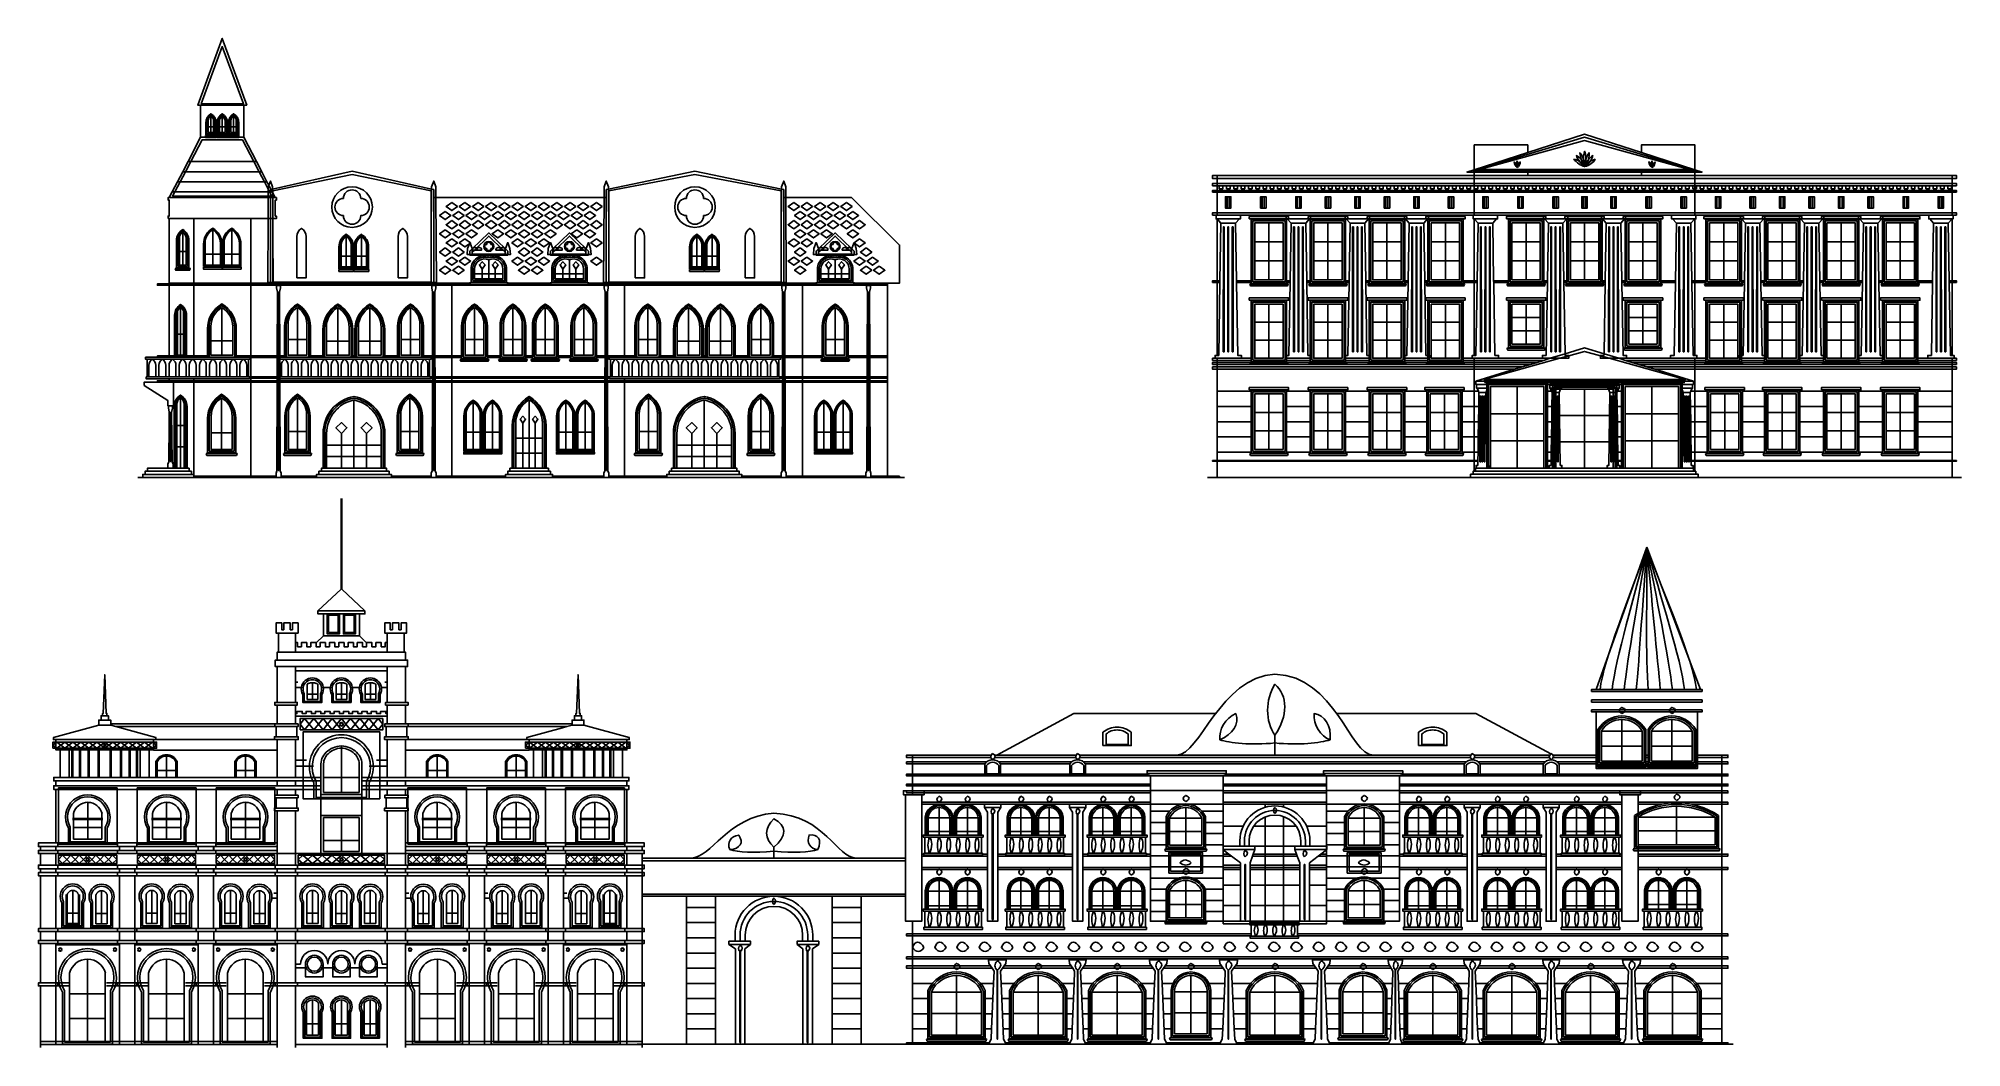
# Model space of a CAD drawing. Extents: x 57125 to 152161, y 75732 to 125580.
import ezdxf

# ---------------------------------------------------------------- set-up
doc = ezdxf.new("R2010")
doc.units = 0
for name, color, linetype, lineweight in [('01_SOURCE_ARCHITECTURE', 7, 'Continuous', 25), ('01_SOURCE_MASSING', 7, 'Continuous', 25), ('02_NEW_GLAZING', 7, 'Continuous', 25), ('02_SOURCE_OPENINGS', 7, 'Continuous', 25), ('03_NEW_FRAMES', 7, 'Continuous', 25), ('04_ANDALUSIAN_ALFIZ', 7, 'Continuous', 25), ('04_NEW_CROWNS', 7, 'Continuous', 25), ('05_ANDALUSIAN_GIRIH', 7, 'Continuous', 25), ('05_NEW_COLUMNS', 7, 'Continuous', 25), ('06_ANDALUSIAN_FRIEZES', 7, 'Continuous', 25), ('06_NEW_RAILINGS', 7, 'Continuous', 25), ('07_NEW_ORNAMENT', 7, 'Continuous', 25), ('08_NEW_ROOF_DETAIL', 7, 'Continuous', 25)]:
    doc.layers.add(name, color=color, linetype=linetype, lineweight=lineweight)

# ---------------------------------------------------------------- blocks, each defined once
blk = doc.blocks.new('GOTHIC_WINDOW_001')
at = {"layer": '02_NEW_GLAZING'}
for points in [[(-519, 824), (-519, 1648, -0.267956), (0, 2546)], [(519, 824), (519, 1648, 0.267956), (0, 2546)]]:
    blk.add_lwpolyline(points, format="xyb", dxfattribs=at)
for points in [[(0, 824), (0, 2546)], [(0, 0), (-519, 0), (-519, 824)], [(-519, 824), (0, 824)], [(0, 0), (519, 0), (519, 824)], [(0, 0), (0, 824)], [(519, 824), (0, 824)]]:
    blk.add_lwpolyline(points, dxfattribs=at)
at = {"layer": '03_NEW_FRAMES'}
for points in [[(-694, -175), (694, -175), (694, 1520, 0.267956), (0, 2721, 0.267956), (-694, 1520)], [(-615, -96), (615, -96), (615, 1577, 0.267956), (0, 2642, 0.267956), (-615, 1577)]]:
    blk.add_lwpolyline(points, format="xyb", close=True, dxfattribs=at)
blk.add_lwpolyline([(-764, -200), (764, -200), (729, -295), (-729, -295)], close=True, dxfattribs=at)
blk = doc.blocks.new('GOTHIC_WINDOW_002')
at = {"layer": '02_NEW_GLAZING'}
for points in [[(-450, 883), (-450, 1767, -0.267956), (0, 2546)], [(450, 883), (450, 1767, 0.267956), (0, 2546)]]:
    blk.add_lwpolyline(points, format="xyb", dxfattribs=at)
for points in [[(0, 883), (0, 2546)], [(0, 0), (-450, 0), (-450, 883)], [(-450, 883), (0, 883)], [(0, 0), (450, 0), (450, 883)], [(0, 0), (0, 883)], [(450, 883), (0, 883)]]:
    blk.add_lwpolyline(points, dxfattribs=at)
at = {"layer": '03_NEW_FRAMES'}
for points in [[(-625, -175), (625, -175), (625, 1639, 0.267956), (0, 2721, 0.267956), (-625, 1639)], [(-546, -96), (546, -96), (546, 1696, 0.267956), (0, 2642, 0.267956), (-546, 1696)]]:
    blk.add_lwpolyline(points, format="xyb", close=True, dxfattribs=at)
blk.add_lwpolyline([(-695, -200), (695, -200), (660, -295), (-660, -295)], close=True, dxfattribs=at)
blk = doc.blocks.new('GOTHIC_WINDOW_003')
at = {"layer": '02_NEW_GLAZING'}
for points in [[(-450, 883), (-450, 1767, -0.267956), (0, 2546)], [(450, 883), (450, 1767, 0.267956), (0, 2546)]]:
    blk.add_lwpolyline(points, format="xyb", dxfattribs=at)
for points in [[(0, 883), (0, 2546)], [(0, 0), (-450, 0), (-450, 883)], [(-450, 883), (0, 883)], [(0, 0), (450, 0), (450, 883)], [(0, 0), (0, 883)], [(450, 883), (0, 883)]]:
    blk.add_lwpolyline(points, dxfattribs=at)
at = {"layer": '03_NEW_FRAMES'}
for points in [[(-625, -175), (625, -175), (625, 1639, 0.267956), (0, 2721, 0.267956), (-625, 1639)], [(-546, -96), (546, -96), (546, 1696, 0.267956), (0, 2642, 0.267956), (-546, 1696)]]:
    blk.add_lwpolyline(points, format="xyb", close=True, dxfattribs=at)
blk.add_lwpolyline([(-695, -200), (695, -200), (660, -295), (-660, -295)], close=True, dxfattribs=at)
blk = doc.blocks.new('GOTHIC_WINDOW_004')
at = {"layer": '02_NEW_GLAZING'}
for points in [[(-450, 883), (-450, 1767, -0.267956), (0, 2546)], [(450, 883), (450, 1767, 0.267956), (0, 2546)]]:
    blk.add_lwpolyline(points, format="xyb", dxfattribs=at)
for points in [[(0, 883), (0, 2546)], [(0, 0), (-450, 0), (-450, 883)], [(-450, 883), (0, 883)], [(0, 0), (450, 0), (450, 883)], [(0, 0), (0, 883)], [(450, 883), (0, 883)]]:
    blk.add_lwpolyline(points, dxfattribs=at)
at = {"layer": '03_NEW_FRAMES'}
for points in [[(-625, -175), (625, -175), (625, 1639, 0.267956), (0, 2721, 0.267956), (-625, 1639)], [(-546, -96), (546, -96), (546, 1696, 0.267956), (0, 2642, 0.267956), (-546, 1696)]]:
    blk.add_lwpolyline(points, format="xyb", close=True, dxfattribs=at)
blk.add_lwpolyline([(-695, -200), (695, -200), (660, -295), (-660, -295)], close=True, dxfattribs=at)
blk = doc.blocks.new('GOTHIC_WINDOW_005')
at = {"layer": '02_NEW_GLAZING'}
for points in [[(-450, 883), (-450, 1767, -0.267956), (0, 2546)], [(450, 883), (450, 1767, 0.267956), (0, 2546)]]:
    blk.add_lwpolyline(points, format="xyb", dxfattribs=at)
for points in [[(0, 883), (0, 2546)], [(0, 0), (-450, 0), (-450, 883)], [(-450, 883), (0, 883)], [(0, 0), (450, 0), (450, 883)], [(0, 0), (0, 883)], [(450, 883), (0, 883)]]:
    blk.add_lwpolyline(points, dxfattribs=at)
at = {"layer": '03_NEW_FRAMES'}
for points in [[(-625, -175), (625, -175), (625, 1639, 0.267956), (0, 2721, 0.267956), (-625, 1639)], [(-546, -96), (546, -96), (546, 1696, 0.267956), (0, 2642, 0.267956), (-546, 1696)]]:
    blk.add_lwpolyline(points, format="xyb", close=True, dxfattribs=at)
blk.add_lwpolyline([(-695, -200), (695, -200), (660, -295), (-660, -295)], close=True, dxfattribs=at)
blk = doc.blocks.new('GOTHIC_WINDOW_006')
at = {"layer": '02_NEW_GLAZING'}
for points in [[(-1351, 1147), (-1351, 1720, -0.356725), (0, 3373)], [(1351, 1147), (1351, 1720, 0.356725), (0, 3373)]]:
    blk.add_lwpolyline(points, format="xyb", dxfattribs=at)
for points in [[(0, 1147), (0, 3373)], [(-1351, 1147), (-1351, 573)], [(-1351, 1147), (-621, 1147)], [(-621, 1147), (-621, 1720)], [(0, 1147), (-621, 1147)], [(-621, 573), (-621, 1147)], [(0, 573), (0, 1147)], [(0, 1147), (621, 1147)], [(621, 1147), (621, 1720)], [(1351, 1147), (621, 1147)], [(621, 573), (621, 1147)], [(1351, 573), (1351, 1147)], [(-1351, 573), (-1351, 0)], [(-1351, 573), (-621, 573)], [(0, 573), (-621, 573)], [(-621, 573), (-621, 0)], [(0, 0), (0, 573)], [(0, 573), (621, 573)], [(1351, 573), (621, 573)], [(621, 573), (621, 0)], [(1351, 0), (1351, 573)]]:
    blk.add_lwpolyline(points, dxfattribs=at)
at = {"layer": '03_NEW_FRAMES'}
for points in [[(1526, 0), (1526, 1724, 0.363124), (0, 3548, 0.363124), (-1526, 1724), (-1526, 0)], [(1447, 0), (1447, 1722, 0.360411), (0, 3469, 0.360411), (-1447, 1722), (-1447, 0)]]:
    blk.add_lwpolyline(points, format="xyb", dxfattribs=at)
at = {"layer": '07_NEW_ORNAMENT'}
for points in [[(-621, 1720), (-892, 2000), (-621, 2260), (-351, 2000)], [(621, 1720), (892, 2000), (621, 2260), (351, 2000)]]:
    blk.add_lwpolyline(points, close=True, dxfattribs=at)
blk = doc.blocks.new('GOTHIC_WINDOW_007')
at = {"layer": '02_NEW_GLAZING'}
for points in [[(-660, 1486), (-660, 2229, -0.267956), (0, 3373)], [(660, 1486), (660, 2229, 0.267956), (0, 3373)]]:
    blk.add_lwpolyline(points, format="xyb", dxfattribs=at)
for points in [[(0, 1486), (0, 3373)], [(-304, 1486), (-304, 2229)], [(304, 1486), (304, 2229)], [(-660, 1486), (-660, 743)], [(-660, 1486), (-304, 1486)], [(0, 1486), (-304, 1486)], [(-304, 743), (-304, 1486)], [(0, 743), (0, 1486)], [(0, 1486), (304, 1486)], [(660, 1486), (304, 1486)], [(304, 743), (304, 1486)], [(660, 743), (660, 1486)], [(-660, 743), (-660, 0)], [(-660, 743), (-304, 743)], [(0, 743), (-304, 743)], [(-304, 743), (-304, 0)], [(0, 0), (0, 743)], [(0, 743), (304, 743)], [(660, 743), (304, 743)], [(304, 743), (304, 0)], [(660, 0), (660, 743)]]:
    blk.add_lwpolyline(points, dxfattribs=at)
at = {"layer": '03_NEW_FRAMES'}
for points in [[(835, 0), (835, 2101, 0.267956), (0, 3548, 0.267956), (-835, 2101), (-835, 0)], [(756, 0), (756, 2159, 0.267956), (0, 3469, 0.267956), (-756, 2159), (-756, 0)]]:
    blk.add_lwpolyline(points, format="xyb", dxfattribs=at)
at = {"layer": '07_NEW_ORNAMENT'}
for points in [[(-304, 2229), (-436, 2427), (-304, 2573), (-172, 2427)], [(304, 2229), (436, 2427), (304, 2573), (172, 2427)]]:
    blk.add_lwpolyline(points, close=True, dxfattribs=at)
blk = doc.blocks.new('GOTHIC_WINDOW_008')
at = {"layer": '02_NEW_GLAZING'}
for points in [[(-1351, 1147), (-1351, 1720, -0.356725), (0, 3373)], [(1351, 1147), (1351, 1720, 0.356725), (0, 3373)]]:
    blk.add_lwpolyline(points, format="xyb", dxfattribs=at)
for points in [[(0, 1147), (0, 3373)], [(-1351, 1147), (-1351, 573)], [(-1351, 1147), (-621, 1147)], [(-621, 1147), (-621, 1720)], [(0, 1147), (-621, 1147)], [(-621, 573), (-621, 1147)], [(0, 573), (0, 1147)], [(0, 1147), (621, 1147)], [(621, 1147), (621, 1720)], [(1351, 1147), (621, 1147)], [(621, 573), (621, 1147)], [(1351, 573), (1351, 1147)], [(-1351, 573), (-1351, 0)], [(-1351, 573), (-621, 573)], [(0, 573), (-621, 573)], [(-621, 573), (-621, 0)], [(0, 0), (0, 573)], [(0, 573), (621, 573)], [(1351, 573), (621, 573)], [(621, 573), (621, 0)], [(1351, 0), (1351, 573)]]:
    blk.add_lwpolyline(points, dxfattribs=at)
at = {"layer": '03_NEW_FRAMES'}
for points in [[(1526, 0), (1526, 1724, 0.363124), (0, 3548, 0.363124), (-1526, 1724), (-1526, 0)], [(1447, 0), (1447, 1722, 0.360411), (0, 3469, 0.360411), (-1447, 1722), (-1447, 0)]]:
    blk.add_lwpolyline(points, format="xyb", dxfattribs=at)
at = {"layer": '07_NEW_ORNAMENT'}
for points in [[(-621, 1720), (-892, 2000), (-621, 2260), (-351, 2000)], [(621, 1720), (892, 2000), (621, 2260), (351, 2000)]]:
    blk.add_lwpolyline(points, close=True, dxfattribs=at)
blk = doc.blocks.new('GOTHIC_WINDOW_009')
at = {"layer": '02_NEW_GLAZING'}
for points in [[(-351, 857), (-351, 1714, -0.267956), (0, 2322)], [(351, 857), (351, 1714, 0.267956), (0, 2322)]]:
    blk.add_lwpolyline(points, format="xyb", dxfattribs=at)
for points in [[(0, 857), (0, 2322)], [(0, 0), (-351, 0), (-351, 857)], [(-351, 857), (0, 857)], [(0, 0), (351, 0), (351, 857)], [(0, 0), (0, 857)], [(351, 857), (0, 857)]]:
    blk.add_lwpolyline(points, dxfattribs=at)
at = {"layer": '03_NEW_FRAMES'}
for points in [[(-458, -107), (458, -107), (458, 1635, 0.267956), (0, 2429, 0.267956), (-458, 1635)], [(-410, -59), (410, -59), (410, 1670, 0.267956), (0, 2381, 0.267956), (-410, 1670)]]:
    blk.add_lwpolyline(points, format="xyb", close=True, dxfattribs=at)
blk.add_lwpolyline([(-466, -132), (466, -132), (462, -227), (-462, -227)], close=True, dxfattribs=at)
blk = doc.blocks.new('GOTHIC_WINDOW_010')
at = {"layer": '02_NEW_GLAZING'}
for points in [[(-351, 857), (-351, 1714, -0.267956), (0, 2322)], [(351, 857), (351, 1714, 0.267956), (0, 2322)]]:
    blk.add_lwpolyline(points, format="xyb", dxfattribs=at)
for points in [[(0, 857), (0, 2322)], [(0, 0), (-351, 0), (-351, 857)], [(-351, 857), (0, 857)], [(0, 0), (351, 0), (351, 857)], [(0, 0), (0, 857)], [(351, 857), (0, 857)]]:
    blk.add_lwpolyline(points, dxfattribs=at)
at = {"layer": '03_NEW_FRAMES'}
for points in [[(-458, -107), (458, -107), (458, 1635, 0.267956), (0, 2429, 0.267956), (-458, 1635)], [(-410, -59), (410, -59), (410, 1670, 0.267956), (0, 2381, 0.267956), (-410, 1670)]]:
    blk.add_lwpolyline(points, format="xyb", close=True, dxfattribs=at)
blk.add_lwpolyline([(-466, -132), (466, -132), (462, -227), (-462, -227)], close=True, dxfattribs=at)
blk = doc.blocks.new('GOTHIC_WINDOW_011')
at = {"layer": '02_NEW_GLAZING'}
for points in [[(-351, 857), (-351, 1714, -0.267956), (0, 2322)], [(351, 857), (351, 1714, 0.267956), (0, 2322)]]:
    blk.add_lwpolyline(points, format="xyb", dxfattribs=at)
for points in [[(0, 857), (0, 2322)], [(0, 0), (-351, 0), (-351, 857)], [(-351, 857), (0, 857)], [(0, 0), (351, 0), (351, 857)], [(0, 0), (0, 857)], [(351, 857), (0, 857)]]:
    blk.add_lwpolyline(points, dxfattribs=at)
at = {"layer": '03_NEW_FRAMES'}
for points in [[(-458, -107), (458, -107), (458, 1635, 0.267956), (0, 2429, 0.267956), (-458, 1635)], [(-410, -59), (410, -59), (410, 1670, 0.267956), (0, 2381, 0.267956), (-410, 1670)]]:
    blk.add_lwpolyline(points, format="xyb", close=True, dxfattribs=at)
blk.add_lwpolyline([(-466, -132), (466, -132), (462, -227), (-462, -227)], close=True, dxfattribs=at)
blk = doc.blocks.new('GOTHIC_WINDOW_012')
at = {"layer": '02_NEW_GLAZING'}
for points in [[(-351, 857), (-351, 1714, -0.267956), (0, 2322)], [(351, 857), (351, 1714, 0.267956), (0, 2322)]]:
    blk.add_lwpolyline(points, format="xyb", dxfattribs=at)
for points in [[(0, 857), (0, 2322)], [(0, 0), (-351, 0), (-351, 857)], [(-351, 857), (0, 857)], [(0, 0), (351, 0), (351, 857)], [(0, 0), (0, 857)], [(351, 857), (0, 857)]]:
    blk.add_lwpolyline(points, dxfattribs=at)
at = {"layer": '03_NEW_FRAMES'}
for points in [[(-458, -107), (458, -107), (458, 1635, 0.267956), (0, 2429, 0.267956), (-458, 1635)], [(-410, -59), (410, -59), (410, 1670, 0.267956), (0, 2381, 0.267956), (-410, 1670)]]:
    blk.add_lwpolyline(points, format="xyb", close=True, dxfattribs=at)
blk.add_lwpolyline([(-466, -132), (466, -132), (462, -227), (-462, -227)], close=True, dxfattribs=at)
blk = doc.blocks.new('GOTHIC_WINDOW_013')
at = {"layer": '02_NEW_GLAZING'}
for points in [[(-351, 857), (-351, 1714, -0.267956), (0, 2322)], [(351, 857), (351, 1714, 0.267956), (0, 2322)]]:
    blk.add_lwpolyline(points, format="xyb", dxfattribs=at)
for points in [[(0, 857), (0, 2322)], [(0, 0), (-351, 0), (-351, 857)], [(-351, 857), (0, 857)], [(0, 0), (351, 0), (351, 857)], [(0, 0), (0, 857)], [(351, 857), (0, 857)]]:
    blk.add_lwpolyline(points, dxfattribs=at)
at = {"layer": '03_NEW_FRAMES'}
for points in [[(-458, -107), (458, -107), (458, 1635, 0.267956), (0, 2429, 0.267956), (-458, 1635)], [(-410, -59), (410, -59), (410, 1670, 0.267956), (0, 2381, 0.267956), (-410, 1670)]]:
    blk.add_lwpolyline(points, format="xyb", close=True, dxfattribs=at)
blk.add_lwpolyline([(-466, -132), (466, -132), (462, -227), (-462, -227)], close=True, dxfattribs=at)
blk = doc.blocks.new('GOTHIC_WINDOW_014')
at = {"layer": '02_NEW_GLAZING'}
for points in [[(-351, 857), (-351, 1714, -0.267956), (0, 2322)], [(351, 857), (351, 1714, 0.267956), (0, 2322)]]:
    blk.add_lwpolyline(points, format="xyb", dxfattribs=at)
for points in [[(0, 857), (0, 2322)], [(0, 0), (-351, 0), (-351, 857)], [(-351, 857), (0, 857)], [(0, 0), (351, 0), (351, 857)], [(0, 0), (0, 857)], [(351, 857), (0, 857)]]:
    blk.add_lwpolyline(points, dxfattribs=at)
at = {"layer": '03_NEW_FRAMES'}
for points in [[(-458, -107), (458, -107), (458, 1635, 0.267956), (0, 2429, 0.267956), (-458, 1635)], [(-410, -59), (410, -59), (410, 1670, 0.267956), (0, 2381, 0.267956), (-410, 1670)]]:
    blk.add_lwpolyline(points, format="xyb", close=True, dxfattribs=at)
blk.add_lwpolyline([(-466, -132), (466, -132), (462, -227), (-462, -227)], close=True, dxfattribs=at)
blk = doc.blocks.new('GOTHIC_WINDOW_015')
at = {"layer": '02_NEW_GLAZING'}
for points in [[(-537, 716), (-537, 1431, -0.267956), (0, 2361)], [(537, 716), (537, 1431, 0.267956), (0, 2361)]]:
    blk.add_lwpolyline(points, format="xyb", dxfattribs=at)
for points in [[(0, 716), (0, 2361)], [(0, 0), (-537, 0), (-537, 716)], [(-537, 716), (0, 716)], [(0, 0), (537, 0), (537, 716)], [(0, 0), (0, 716)], [(537, 716), (0, 716)]]:
    blk.add_lwpolyline(points, dxfattribs=at)
at = {"layer": '03_NEW_FRAMES'}
blk.add_lwpolyline([(712, -98), (712, -30), (712, 1303, 0.267956), (0, 2536, 0.267956), (-712, 1303), (-712, -30), (-712, -98)], format="xyb", dxfattribs=at)
blk.add_lwpolyline([(-633, -96), (633, -96), (633, 1361, 0.267956), (0, 2457, 0.267956), (-633, 1361)], format="xyb", close=True, dxfattribs=at)
blk = doc.blocks.new('GOTHIC_WINDOW_016')
at = {"layer": '02_NEW_GLAZING'}
for points in [[(-462, 779), (-462, 1558, -0.267956), (0, 2358)], [(462, 779), (462, 1558, 0.267956), (0, 2358)]]:
    blk.add_lwpolyline(points, format="xyb", dxfattribs=at)
for points in [[(0, 779), (0, 2358)], [(0, 0), (-462, 0), (-462, 779)], [(-462, 779), (0, 779)], [(0, 0), (462, 0), (462, 779)], [(0, 0), (0, 779)], [(462, 779), (0, 779)]]:
    blk.add_lwpolyline(points, dxfattribs=at)
at = {"layer": '03_NEW_FRAMES'}
blk.add_lwpolyline([(637, -98), (637, -30), (637, 1430, 0.267956), (0, 2533, 0.267956), (-637, 1430), (-637, -30), (-637, -98)], format="xyb", dxfattribs=at)
blk.add_lwpolyline([(-558, -96), (558, -96), (558, 1487, 0.267956), (0, 2454, 0.267956), (-558, 1487)], format="xyb", close=True, dxfattribs=at)
blk = doc.blocks.new('GOTHIC_WINDOW_017')
at = {"layer": '02_NEW_GLAZING'}
for points in [[(-562, 693), (-562, 1385, -0.267956), (0, 2358)], [(562, 693), (562, 1385, 0.267956), (0, 2358)]]:
    blk.add_lwpolyline(points, format="xyb", dxfattribs=at)
for points in [[(0, 693), (0, 2358)], [(0, 0), (-562, 0), (-562, 693)], [(-562, 693), (0, 693)], [(0, 0), (562, 0), (562, 693)], [(0, 0), (0, 693)], [(562, 693), (0, 693)]]:
    blk.add_lwpolyline(points, dxfattribs=at)
at = {"layer": '03_NEW_FRAMES'}
blk.add_lwpolyline([(737, -98), (737, -30), (737, 1257, 0.267956), (0, 2533, 0.267956), (-737, 1257), (-737, -30), (-737, -98)], format="xyb", dxfattribs=at)
blk.add_lwpolyline([(-658, -96), (658, -96), (658, 1315, 0.267956), (0, 2454, 0.267956), (-658, 1315)], format="xyb", close=True, dxfattribs=at)
blk = doc.blocks.new('GOTHIC_WINDOW_018')
at = {"layer": '02_NEW_GLAZING'}
for points in [[(-562, 693), (-562, 1385, -0.267956), (0, 2358)], [(562, 693), (562, 1385, 0.267956), (0, 2358)]]:
    blk.add_lwpolyline(points, format="xyb", dxfattribs=at)
for points in [[(0, 693), (0, 2358)], [(0, 0), (-562, 0), (-562, 693)], [(-562, 693), (0, 693)], [(0, 0), (562, 0), (562, 693)], [(0, 0), (0, 693)], [(562, 693), (0, 693)]]:
    blk.add_lwpolyline(points, dxfattribs=at)
at = {"layer": '03_NEW_FRAMES'}
blk.add_lwpolyline([(737, -98), (737, -30), (737, 1257, 0.267956), (0, 2533, 0.267956), (-737, 1257), (-737, -30), (-737, -98)], format="xyb", dxfattribs=at)
blk.add_lwpolyline([(-658, -96), (658, -96), (658, 1315, 0.267956), (0, 2454, 0.267956), (-658, 1315)], format="xyb", close=True, dxfattribs=at)
blk = doc.blocks.new('GOTHIC_WINDOW_019')
at = {"layer": '02_NEW_GLAZING'}
for points in [[(-462, 779), (-462, 1558, -0.267956), (0, 2358)], [(462, 779), (462, 1558, 0.267956), (0, 2358)]]:
    blk.add_lwpolyline(points, format="xyb", dxfattribs=at)
for points in [[(0, 779), (0, 2358)], [(0, 0), (-462, 0), (-462, 779)], [(-462, 779), (0, 779)], [(0, 0), (462, 0), (462, 779)], [(0, 0), (0, 779)], [(462, 779), (0, 779)]]:
    blk.add_lwpolyline(points, dxfattribs=at)
at = {"layer": '03_NEW_FRAMES'}
blk.add_lwpolyline([(637, -98), (637, -30), (637, 1430, 0.267956), (0, 2533, 0.267956), (-637, 1430), (-637, -30), (-637, -98)], format="xyb", dxfattribs=at)
blk.add_lwpolyline([(-558, -96), (558, -96), (558, 1487, 0.267956), (0, 2454, 0.267956), (-558, 1487)], format="xyb", close=True, dxfattribs=at)
blk = doc.blocks.new('GOTHIC_WINDOW_020')
at = {"layer": '02_NEW_GLAZING'}
for points in [[(-462, 779), (-462, 1558, -0.267956), (0, 2358)], [(462, 779), (462, 1558, 0.267956), (0, 2358)]]:
    blk.add_lwpolyline(points, format="xyb", dxfattribs=at)
for points in [[(0, 779), (0, 2358)], [(0, 0), (-462, 0), (-462, 779)], [(-462, 779), (0, 779)], [(0, 0), (462, 0), (462, 779)], [(0, 0), (0, 779)], [(462, 779), (0, 779)]]:
    blk.add_lwpolyline(points, dxfattribs=at)
at = {"layer": '03_NEW_FRAMES'}
for points in [[(-637, -175), (637, -175), (637, -100), (637, -30), (637, 1430, 0.267956), (0, 2533, 0.267956), (-637, 1430), (-637, -30), (-637, -100)], [(-558, -96), (558, -96), (558, 1487, 0.267956), (0, 2454, 0.267956), (-558, 1487)]]:
    blk.add_lwpolyline(points, format="xyb", close=True, dxfattribs=at)
blk.add_lwpolyline([(-707, -200), (707, -200), (672, -295), (-672, -295)], close=True, dxfattribs=at)
blk = doc.blocks.new('GOTHIC_WINDOW_021')
at = {"layer": '02_NEW_GLAZING'}
for points in [[(-462, 779), (-462, 1558, -0.267956), (0, 2358)], [(462, 779), (462, 1558, 0.267956), (0, 2358)]]:
    blk.add_lwpolyline(points, format="xyb", dxfattribs=at)
for points in [[(0, 779), (0, 2358)], [(0, 0), (-462, 0), (-462, 779)], [(-462, 779), (0, 779)], [(0, 0), (462, 0), (462, 779)], [(0, 0), (0, 779)], [(462, 779), (0, 779)]]:
    blk.add_lwpolyline(points, dxfattribs=at)
at = {"layer": '03_NEW_FRAMES'}
for points in [[(-637, -175), (637, -175), (637, -100), (637, -30), (637, 1430, 0.267956), (0, 2533, 0.267956), (-637, 1430), (-637, -30), (-637, -100)], [(-558, -96), (558, -96), (558, 1487, 0.267956), (0, 2454, 0.267956), (-558, 1487)]]:
    blk.add_lwpolyline(points, format="xyb", close=True, dxfattribs=at)
blk.add_lwpolyline([(-707, -200), (707, -200), (672, -295), (-672, -295)], close=True, dxfattribs=at)
blk = doc.blocks.new('GOTHIC_WINDOW_022')
at = {"layer": '02_NEW_GLAZING'}
for points in [[(-462, 779), (-462, 1558, -0.267956), (0, 2358)], [(462, 779), (462, 1558, 0.267956), (0, 2358)]]:
    blk.add_lwpolyline(points, format="xyb", dxfattribs=at)
for points in [[(0, 779), (0, 2358)], [(0, 0), (-462, 0), (-462, 779)], [(-462, 779), (0, 779)], [(0, 0), (462, 0), (462, 779)], [(0, 0), (0, 779)], [(462, 779), (0, 779)]]:
    blk.add_lwpolyline(points, dxfattribs=at)
at = {"layer": '03_NEW_FRAMES'}
for points in [[(-637, -175), (637, -175), (637, -100), (637, -30), (637, 1430, 0.267956), (0, 2533, 0.267956), (-637, 1430), (-637, -30), (-637, -100)], [(-558, -96), (558, -96), (558, 1487, 0.267956), (0, 2454, 0.267956), (-558, 1487)]]:
    blk.add_lwpolyline(points, format="xyb", close=True, dxfattribs=at)
blk.add_lwpolyline([(-707, -200), (707, -200), (672, -295), (-672, -295)], close=True, dxfattribs=at)
blk = doc.blocks.new('GOTHIC_WINDOW_023')
at = {"layer": '02_NEW_GLAZING'}
for points in [[(-462, 779), (-462, 1558, -0.267956), (0, 2358)], [(462, 779), (462, 1558, 0.267956), (0, 2358)]]:
    blk.add_lwpolyline(points, format="xyb", dxfattribs=at)
for points in [[(0, 779), (0, 2358)], [(0, 0), (-462, 0), (-462, 779)], [(-462, 779), (0, 779)], [(0, 0), (462, 0), (462, 779)], [(0, 0), (0, 779)], [(462, 779), (0, 779)]]:
    blk.add_lwpolyline(points, dxfattribs=at)
at = {"layer": '03_NEW_FRAMES'}
for points in [[(-637, -175), (637, -175), (637, -100), (637, -30), (637, 1430, 0.267956), (0, 2533, 0.267956), (-637, 1430), (-637, -30), (-637, -100)], [(-558, -96), (558, -96), (558, 1487, 0.267956), (0, 2454, 0.267956), (-558, 1487)]]:
    blk.add_lwpolyline(points, format="xyb", close=True, dxfattribs=at)
blk.add_lwpolyline([(-707, -200), (707, -200), (672, -295), (-672, -295)], close=True, dxfattribs=at)
blk = doc.blocks.new('GOTHIC_WINDOW_024')
at = {"layer": '02_NEW_GLAZING'}
for points in [[(-462, 779), (-462, 1558, -0.267956), (0, 2358)], [(462, 779), (462, 1558, 0.267956), (0, 2358)]]:
    blk.add_lwpolyline(points, format="xyb", dxfattribs=at)
for points in [[(0, 779), (0, 2358)], [(0, 0), (-462, 0), (-462, 779)], [(-462, 779), (0, 779)], [(0, 0), (462, 0), (462, 779)], [(0, 0), (0, 779)], [(462, 779), (0, 779)]]:
    blk.add_lwpolyline(points, dxfattribs=at)
at = {"layer": '03_NEW_FRAMES'}
blk.add_lwpolyline([(637, -98), (637, -30), (637, 1430, 0.267956), (0, 2533, 0.267956), (-637, 1430), (-637, -30), (-637, -98)], format="xyb", dxfattribs=at)
blk.add_lwpolyline([(-558, -96), (558, -96), (558, 1487, 0.267956), (0, 2454, 0.267956), (-558, 1487)], format="xyb", close=True, dxfattribs=at)
blk = doc.blocks.new('GOTHIC_WINDOW_025')
at = {"layer": '02_NEW_GLAZING'}
for points in [[(-562, 693), (-562, 1385, -0.267956), (0, 2358)], [(562, 693), (562, 1385, 0.267956), (0, 2358)]]:
    blk.add_lwpolyline(points, format="xyb", dxfattribs=at)
for points in [[(0, 693), (0, 2358)], [(0, 0), (-562, 0), (-562, 693)], [(-562, 693), (0, 693)], [(0, 0), (562, 0), (562, 693)], [(0, 0), (0, 693)], [(562, 693), (0, 693)]]:
    blk.add_lwpolyline(points, dxfattribs=at)
at = {"layer": '03_NEW_FRAMES'}
blk.add_lwpolyline([(737, -98), (737, -30), (737, 1257, 0.267956), (0, 2533, 0.267956), (-737, 1257), (-737, -30), (-737, -98)], format="xyb", dxfattribs=at)
blk.add_lwpolyline([(-658, -96), (658, -96), (658, 1315, 0.267956), (0, 2454, 0.267956), (-658, 1315)], format="xyb", close=True, dxfattribs=at)
blk = doc.blocks.new('GOTHIC_WINDOW_026')
at = {"layer": '02_NEW_GLAZING'}
for points in [[(-562, 693), (-562, 1385, -0.267956), (0, 2358)], [(562, 693), (562, 1385, 0.267956), (0, 2358)]]:
    blk.add_lwpolyline(points, format="xyb", dxfattribs=at)
for points in [[(0, 693), (0, 2358)], [(0, 0), (-562, 0), (-562, 693)], [(-562, 693), (0, 693)], [(0, 0), (562, 0), (562, 693)], [(0, 0), (0, 693)], [(562, 693), (0, 693)]]:
    blk.add_lwpolyline(points, dxfattribs=at)
at = {"layer": '03_NEW_FRAMES'}
blk.add_lwpolyline([(737, -98), (737, -30), (737, 1257, 0.267956), (0, 2533, 0.267956), (-737, 1257), (-737, -30), (-737, -98)], format="xyb", dxfattribs=at)
blk.add_lwpolyline([(-658, -96), (658, -96), (658, 1315, 0.267956), (0, 2454, 0.267956), (-658, 1315)], format="xyb", close=True, dxfattribs=at)
blk = doc.blocks.new('GOTHIC_WINDOW_027')
at = {"layer": '02_NEW_GLAZING'}
for points in [[(-462, 779), (-462, 1558, -0.267956), (0, 2358)], [(462, 779), (462, 1558, 0.267956), (0, 2358)]]:
    blk.add_lwpolyline(points, format="xyb", dxfattribs=at)
for points in [[(0, 779), (0, 2358)], [(0, 0), (-462, 0), (-462, 779)], [(-462, 779), (0, 779)], [(0, 0), (462, 0), (462, 779)], [(0, 0), (0, 779)], [(462, 779), (0, 779)]]:
    blk.add_lwpolyline(points, dxfattribs=at)
at = {"layer": '03_NEW_FRAMES'}
blk.add_lwpolyline([(637, -98), (637, -30), (637, 1430, 0.267956), (0, 2533, 0.267956), (-637, 1430), (-637, -30), (-637, -98)], format="xyb", dxfattribs=at)
blk.add_lwpolyline([(-558, -96), (558, -96), (558, 1487, 0.267956), (0, 2454, 0.267956), (-558, 1487)], format="xyb", close=True, dxfattribs=at)
blk = doc.blocks.new('GOTHIC_WINDOW_028')
at = {"layer": '02_NEW_GLAZING'}
for points in [[(-462, 779), (-462, 1558, -0.267956), (0, 2358)], [(462, 779), (462, 1558, 0.267956), (0, 2358)]]:
    blk.add_lwpolyline(points, format="xyb", dxfattribs=at)
for points in [[(0, 779), (0, 2358)], [(0, 0), (-462, 0), (-462, 779)], [(-462, 779), (0, 779)], [(0, 0), (462, 0), (462, 779)], [(0, 0), (0, 779)], [(462, 779), (0, 779)]]:
    blk.add_lwpolyline(points, dxfattribs=at)
at = {"layer": '03_NEW_FRAMES'}
for points in [[(-637, -175), (637, -175), (637, -100), (637, -30), (637, 1430, 0.267956), (0, 2533, 0.267956), (-637, 1430), (-637, -30), (-637, -100)], [(-558, -96), (558, -96), (558, 1487, 0.267956), (0, 2454, 0.267956), (-558, 1487)]]:
    blk.add_lwpolyline(points, format="xyb", close=True, dxfattribs=at)
blk.add_lwpolyline([(-707, -200), (707, -200), (672, -295), (-672, -295)], close=True, dxfattribs=at)
blk = doc.blocks.new('GOTHIC_WINDOW_029')
at = {"layer": '02_NEW_GLAZING'}
for points in [[(-377, 543), (-377, 1086, -0.267956), (0, 1740)], [(377, 543), (377, 1086, 0.267956), (0, 1740)]]:
    blk.add_lwpolyline(points, format="xyb", dxfattribs=at)
for points in [[(0, 543), (0, 1740)], [(0, 0), (-377, 0), (-377, 543)], [(-377, 543), (0, 543)], [(0, 0), (377, 0), (377, 543)], [(0, 0), (0, 543)], [(377, 543), (0, 543)]]:
    blk.add_lwpolyline(points, dxfattribs=at)
at = {"layer": '03_NEW_FRAMES'}
for points in [[(-456, -79), (456, -79), (456, 1029, 0.267956), (0, 1818, 0.267956), (-456, 1029)], [(-421, -43), (421, -43), (421, 1055, 0.267956), (0, 1783, 0.267956), (-421, 1055)]]:
    blk.add_lwpolyline(points, format="xyb", close=True, dxfattribs=at)
blk.add_lwpolyline([(-461, -104), (461, -104), (459, -199), (-459, -199)], close=True, dxfattribs=at)
blk = doc.blocks.new('GOTHIC_WINDOW_030')
at = {"layer": '02_NEW_GLAZING'}
for points in [[(-377, 543), (-377, 1086, -0.267956), (0, 1740)], [(377, 543), (377, 1086, 0.267956), (0, 1740)]]:
    blk.add_lwpolyline(points, format="xyb", dxfattribs=at)
for points in [[(0, 543), (0, 1740)], [(0, 0), (-377, 0), (-377, 543)], [(-377, 543), (0, 543)], [(0, 0), (377, 0), (377, 543)], [(0, 0), (0, 543)], [(377, 543), (0, 543)]]:
    blk.add_lwpolyline(points, dxfattribs=at)
at = {"layer": '03_NEW_FRAMES'}
for points in [[(-456, -79), (456, -79), (456, 1029, 0.267956), (0, 1818, 0.267956), (-456, 1029)], [(-421, -43), (421, -43), (421, 1055, 0.267956), (0, 1783, 0.267956), (-421, 1055)]]:
    blk.add_lwpolyline(points, format="xyb", close=True, dxfattribs=at)
blk.add_lwpolyline([(-461, -104), (461, -104), (459, -199), (-459, -199)], close=True, dxfattribs=at)
blk = doc.blocks.new('GOTHIC_WINDOW_031')
at = {"layer": '02_NEW_GLAZING'}
for points in [[(-252, 531), (-252, 1062, -0.267956), (0, 1498)], [(252, 531), (252, 1062, 0.267956), (0, 1498)]]:
    blk.add_lwpolyline(points, format="xyb", dxfattribs=at)
for points in [[(0, 531), (0, 1498)], [(0, 0), (-252, 0), (-252, 531)], [(-252, 531), (0, 531)], [(0, 0), (252, 0), (252, 531)], [(0, 0), (0, 531)], [(252, 531), (0, 531)]]:
    blk.add_lwpolyline(points, dxfattribs=at)
at = {"layer": '03_NEW_FRAMES'}
for points in [[(-358, -106), (358, -106), (358, 984, 0.267956), (0, 1604, 0.267956), (-358, 984)], [(-310, -58), (310, -58), (310, 1019, 0.267956), (0, 1556, 0.267956), (-310, 1019)]]:
    blk.add_lwpolyline(points, format="xyb", close=True, dxfattribs=at)
blk.add_lwpolyline([(-365, -131), (365, -131), (361, -226), (-361, -226)], close=True, dxfattribs=at)
blk = doc.blocks.new('GOTHIC_WINDOW_032')
at = {"layer": '02_NEW_GLAZING'}
for points in [[(-252, 531), (-252, 1062, -0.267956), (0, 1498)], [(252, 531), (252, 1062, 0.267956), (0, 1498)]]:
    blk.add_lwpolyline(points, format="xyb", dxfattribs=at)
for points in [[(0, 531), (0, 1498)], [(0, 0), (-252, 0), (-252, 531)], [(-252, 531), (0, 531)], [(0, 0), (252, 0), (252, 531)], [(0, 0), (0, 531)], [(252, 531), (0, 531)]]:
    blk.add_lwpolyline(points, dxfattribs=at)
at = {"layer": '03_NEW_FRAMES'}
for points in [[(-358, -106), (358, -106), (358, 984, 0.267956), (0, 1604, 0.267956), (-358, 984)], [(-310, -58), (310, -58), (310, 1019, 0.267956), (0, 1556, 0.267956), (-310, 1019)]]:
    blk.add_lwpolyline(points, format="xyb", close=True, dxfattribs=at)
blk.add_lwpolyline([(-365, -131), (365, -131), (361, -226), (-361, -226)], close=True, dxfattribs=at)
blk = doc.blocks.new('GOTHIC_WINDOW_033')
at = {"layer": '02_NEW_GLAZING'}
for points in [[(-252, 531), (-252, 1062, -0.267956), (0, 1498)], [(252, 531), (252, 1062, 0.267956), (0, 1498)]]:
    blk.add_lwpolyline(points, format="xyb", dxfattribs=at)
for points in [[(0, 531), (0, 1498)], [(0, 0), (-252, 0), (-252, 531)], [(-252, 531), (0, 531)], [(0, 0), (252, 0), (252, 531)], [(0, 0), (0, 531)], [(252, 531), (0, 531)]]:
    blk.add_lwpolyline(points, dxfattribs=at)
at = {"layer": '03_NEW_FRAMES'}
for points in [[(-358, -106), (358, -106), (358, 984, 0.267956), (0, 1604, 0.267956), (-358, 984)], [(-310, -58), (310, -58), (310, 1019, 0.267956), (0, 1556, 0.267956), (-310, 1019)]]:
    blk.add_lwpolyline(points, format="xyb", close=True, dxfattribs=at)
blk.add_lwpolyline([(-365, -131), (365, -131), (361, -226), (-361, -226)], close=True, dxfattribs=at)
blk = doc.blocks.new('GOTHIC_WINDOW_034')
at = {"layer": '02_NEW_GLAZING'}
for points in [[(-252, 531), (-252, 1062, -0.267956), (0, 1498)], [(252, 531), (252, 1062, 0.267956), (0, 1498)]]:
    blk.add_lwpolyline(points, format="xyb", dxfattribs=at)
for points in [[(0, 531), (0, 1498)], [(0, 0), (-252, 0), (-252, 531)], [(-252, 531), (0, 531)], [(0, 0), (252, 0), (252, 531)], [(0, 0), (0, 531)], [(252, 531), (0, 531)]]:
    blk.add_lwpolyline(points, dxfattribs=at)
at = {"layer": '03_NEW_FRAMES'}
for points in [[(-358, -106), (358, -106), (358, 984, 0.267956), (0, 1604, 0.267956), (-358, 984)], [(-310, -58), (310, -58), (310, 1019, 0.267956), (0, 1556, 0.267956), (-310, 1019)]]:
    blk.add_lwpolyline(points, format="xyb", close=True, dxfattribs=at)
blk.add_lwpolyline([(-365, -131), (365, -131), (361, -226), (-361, -226)], close=True, dxfattribs=at)
blk = doc.blocks.new('GOTHIC_WINDOW_035')
at = {"layer": '02_NEW_GLAZING'}
for points in [[(-698, 238), (-698, 477, -0.540106), (0, 935)], [(698, 238), (698, 477, 0.540106), (0, 935)]]:
    blk.add_lwpolyline(points, format="xyb", dxfattribs=at)
for points in [[(-321, 0), (-698, 0), (-698, 238)], [(-698, 238), (-321, 238)], [(-321, 238), (-321, 477)], [(-321, 0), (-321, 238)], [(0, 238), (-321, 238)], [(-321, 0), (0, 0)], [(0, 238), (0, 935)], [(0, 0), (0, 238)], [(0, 238), (321, 238)], [(0, 0), (321, 0)], [(321, 238), (321, 477)], [(321, 0), (698, 0), (698, 238)], [(321, 0), (321, 238)], [(698, 238), (321, 238)]]:
    blk.add_lwpolyline(points, dxfattribs=at)
at = {"layer": '03_NEW_FRAMES'}
for points in [[(-873, -175), (873, -175), (873, 480, 0.511956), (0, 1110, 0.511956), (-873, 480)], [(-795, -96), (795, -96), (795, 479, 0.522808), (0, 1031, 0.522808), (-795, 479)]]:
    blk.add_lwpolyline(points, format="xyb", close=True, dxfattribs=at)
blk.add_lwpolyline([(924, -254), (938, -214), (943, -200), (-943, -200), (-938, -214), (-924, -254), (-908, -295), (908, -295), (924, -254)], dxfattribs=at)
at = {"layer": '07_NEW_ORNAMENT'}
for points in [[(-321, 477), (-461, 686), (-321, 840), (-182, 686)], [(321, 477), (461, 686), (321, 840), (182, 686)]]:
    blk.add_lwpolyline(points, close=True, dxfattribs=at)
blk = doc.blocks.new('GOTHIC_WINDOW_036')
at = {"layer": '02_NEW_GLAZING'}
for points in [[(-698, 238), (-698, 477, -0.540106), (0, 935)], [(698, 238), (698, 477, 0.540106), (0, 935)]]:
    blk.add_lwpolyline(points, format="xyb", dxfattribs=at)
for points in [[(-321, 0), (-698, 0), (-698, 238)], [(-698, 238), (-321, 238)], [(-321, 238), (-321, 477)], [(-321, 0), (-321, 238)], [(0, 238), (-321, 238)], [(-321, 0), (0, 0)], [(0, 238), (0, 935)], [(0, 0), (0, 238)], [(0, 238), (321, 238)], [(0, 0), (321, 0)], [(321, 238), (321, 477)], [(321, 0), (698, 0), (698, 238)], [(321, 0), (321, 238)], [(698, 238), (321, 238)]]:
    blk.add_lwpolyline(points, dxfattribs=at)
at = {"layer": '03_NEW_FRAMES'}
for points in [[(-873, -175), (873, -175), (873, 480, 0.511956), (0, 1110, 0.511956), (-873, 480)], [(-795, -96), (795, -96), (795, 479, 0.522808), (0, 1031, 0.522808), (-795, 479)]]:
    blk.add_lwpolyline(points, format="xyb", close=True, dxfattribs=at)
blk.add_lwpolyline([(924, -254), (938, -214), (943, -200), (-943, -200), (-938, -214), (-924, -254), (-908, -295), (908, -295), (924, -254)], dxfattribs=at)
at = {"layer": '07_NEW_ORNAMENT'}
for points in [[(-321, 477), (-461, 686), (-321, 840), (-182, 686)], [(321, 477), (461, 686), (321, 840), (182, 686)]]:
    blk.add_lwpolyline(points, close=True, dxfattribs=at)
blk = doc.blocks.new('GOTHIC_WINDOW_037')
at = {"layer": '02_NEW_GLAZING'}
for points in [[(-698, 238), (-698, 477, -0.540106), (0, 935)], [(698, 238), (698, 477, 0.540106), (0, 935)]]:
    blk.add_lwpolyline(points, format="xyb", dxfattribs=at)
for points in [[(-321, 0), (-698, 0), (-698, 238)], [(-698, 238), (-321, 238)], [(-321, 238), (-321, 477)], [(-321, 0), (-321, 238)], [(0, 238), (-321, 238)], [(-321, 0), (0, 0)], [(0, 238), (0, 935)], [(0, 0), (0, 238)], [(0, 238), (321, 238)], [(0, 0), (321, 0)], [(321, 238), (321, 477)], [(321, 0), (698, 0), (698, 238)], [(321, 0), (321, 238)], [(698, 238), (321, 238)]]:
    blk.add_lwpolyline(points, dxfattribs=at)
at = {"layer": '03_NEW_FRAMES'}
for points in [[(-873, -175), (873, -175), (873, 480, 0.511956), (0, 1110, 0.511956), (-873, 480)], [(-795, -96), (795, -96), (795, 479, 0.522808), (0, 1031, 0.522808), (-795, 479)]]:
    blk.add_lwpolyline(points, format="xyb", close=True, dxfattribs=at)
blk.add_lwpolyline([(924, -254), (938, -214), (943, -200), (-943, -200), (-938, -214), (-924, -254), (-908, -295), (908, -295), (924, -254)], dxfattribs=at)
at = {"layer": '07_NEW_ORNAMENT'}
for points in [[(-321, 477), (-461, 686), (-321, 840), (-182, 686)], [(321, 477), (461, 686), (321, 840), (182, 686)]]:
    blk.add_lwpolyline(points, close=True, dxfattribs=at)
blk = doc.blocks.new('GOTHIC_WINDOW_039')
at = {"layer": '02_NEW_GLAZING'}
for points in [[(-154, 1049), (-154, 2098, -0.267956), (0, 2364)], [(154, 1049), (154, 2098, 0.267956), (0, 2364)]]:
    blk.add_lwpolyline(points, format="xyb", dxfattribs=at)
for points in [[(0, 1049), (0, 2364)], [(0, 0), (-154, 0), (-154, 1049)], [(-154, 1049), (0, 1049)], [(0, 0), (154, 0), (154, 1049)], [(0, 0), (0, 1049)], [(154, 1049), (0, 1049)]]:
    blk.add_lwpolyline(points, dxfattribs=at)
at = {"layer": '03_NEW_FRAMES'}
blk.add_lwpolyline([(294, -98), (294, -30), (294, 1996, 0.267956), (0, 2504, 0.267956), (-294, 1996), (-294, -30), (-294, -98)], format="xyb", dxfattribs=at)
blk.add_lwpolyline([(-219, -65), (219, -65), (219, 2051, 0.267956), (0, 2429, 0.267956), (-219, 2051)], format="xyb", close=True, dxfattribs=at)
blk = doc.blocks.new('GOTHIC_WINDOW_040')
at = {"layer": '02_NEW_GLAZING'}
for points in [[(-165, 662), (-165, 1324, -0.267956), (0, 1610)], [(165, 662), (165, 1324, 0.267956), (0, 1610)]]:
    blk.add_lwpolyline(points, format="xyb", dxfattribs=at)
for points in [[(0, 662), (0, 1610)], [(0, 0), (-165, 0), (-165, 662)], [(-165, 662), (0, 662)], [(0, 0), (165, 0), (165, 662)], [(0, 0), (0, 662)], [(165, 662), (0, 662)]]:
    blk.add_lwpolyline(points, dxfattribs=at)
at = {"layer": '03_NEW_FRAMES'}
for points in [[(-305, -140), (305, -140), (305, 1221, 0.267956), (0, 1750, 0.267956), (-305, 1221)], [(-230, -65), (230, -65), (230, 1276, 0.267956), (0, 1675, 0.267956), (-230, 1276)]]:
    blk.add_lwpolyline(points, format="xyb", close=True, dxfattribs=at)
blk.add_lwpolyline([(-375, -165), (375, -165), (340, -260), (-340, -260)], close=True, dxfattribs=at)
blk = doc.blocks.new('GOTHIC_WINDOW_041')
at = {"layer": '02_NEW_GLAZING'}
for points in [[(-132, 286), (-132, 572, -0.267956), (0, 800)], [(132, 286), (132, 572, 0.267956), (0, 800)]]:
    blk.add_lwpolyline(points, format="xyb", dxfattribs=at)
for points in [[(0, 0), (-132, 0), (-132, 286)], [(-132, 286), (0, 286)], [(0, 286), (0, 800)], [(0, 0), (132, 0), (132, 286)], [(0, 0), (0, 286)], [(132, 286), (0, 286)]]:
    blk.add_lwpolyline(points, dxfattribs=at)
at = {"layer": '03_NEW_FRAMES'}
for points in [[(-256, -124), (256, -124), (256, 481, 0.267956), (0, 924, 0.267956), (-256, 481)], [(-197, -65), (197, -65), (197, 524, 0.267956), (0, 865, 0.267956), (-197, 524)]]:
    blk.add_lwpolyline(points, format="xyb", close=True, dxfattribs=at)
blk.add_lwpolyline([(-264, -149), (264, -149), (260, -237), (260, -244), (-260, -244), (-260, -237)], close=True, dxfattribs=at)
blk = doc.blocks.new('GOTHIC_WINDOW_042')
at = {"layer": '02_NEW_GLAZING'}
for points in [[(-141, 278), (-141, 557, -0.267956), (0, 800)], [(141, 278), (141, 557, 0.267956), (0, 800)]]:
    blk.add_lwpolyline(points, format="xyb", dxfattribs=at)
for points in [[(0, 0), (-141, 0), (-141, 278)], [(-141, 278), (0, 278)], [(0, 278), (0, 800)], [(0, 0), (141, 0), (141, 278)], [(0, 0), (0, 278)], [(141, 278), (0, 278)]]:
    blk.add_lwpolyline(points, dxfattribs=at)
at = {"layer": '03_NEW_FRAMES'}
for points in [[(-264, -124), (264, -124), (264, 466, 0.267956), (0, 924, 0.267956), (-264, 466)], [(-206, -65), (206, -65), (206, 509, 0.267956), (0, 865, 0.267956), (-206, 509)]]:
    blk.add_lwpolyline(points, format="xyb", close=True, dxfattribs=at)
blk.add_lwpolyline([(-273, -149), (273, -149), (269, -237), (269, -244), (-269, -244), (-269, -237)], close=True, dxfattribs=at)
blk = doc.blocks.new('GOTHIC_WINDOW_043')
at = {"layer": '02_NEW_GLAZING'}
for points in [[(-132, 286), (-132, 572, -0.267956), (0, 800)], [(132, 286), (132, 572, 0.267956), (0, 800)]]:
    blk.add_lwpolyline(points, format="xyb", dxfattribs=at)
for points in [[(0, 0), (-132, 0), (-132, 286)], [(-132, 286), (0, 286)], [(0, 286), (0, 800)], [(0, 0), (132, 0), (132, 286)], [(0, 0), (0, 286)], [(132, 286), (0, 286)]]:
    blk.add_lwpolyline(points, dxfattribs=at)
at = {"layer": '03_NEW_FRAMES'}
for points in [[(-256, -124), (256, -124), (256, 481, 0.267956), (0, 924, 0.267956), (-256, 481)], [(-197, -65), (197, -65), (197, 524, 0.267956), (0, 865, 0.267956), (-197, 524)]]:
    blk.add_lwpolyline(points, format="xyb", close=True, dxfattribs=at)
blk.add_lwpolyline([(-264, -149), (264, -149), (260, -237), (260, -244), (-260, -244), (-260, -237)], close=True, dxfattribs=at)
blk = doc.blocks.new('GOTHIC_WINDOW_044')
at = {"layer": '02_NEW_GLAZING'}
for points in [[(-182, 2106), (-182, 3159, -0.267956), (0, 3474)], [(182, 2106), (182, 3159, 0.267956), (0, 3474)]]:
    blk.add_lwpolyline(points, format="xyb", dxfattribs=at)
for points in [[(0, 2106), (0, 3474)], [(-182, 2106), (-182, 1053)], [(-182, 2106), (0, 2106)], [(182, 2106), (0, 2106)], [(0, 1053), (0, 2106)], [(182, 1053), (182, 2106)], [(-182, 1053), (-182, 0)], [(-182, 1053), (0, 1053)], [(182, 1053), (0, 1053)], [(0, 0), (0, 1053)], [(182, 0), (182, 1053)]]:
    blk.add_lwpolyline(points, dxfattribs=at)
at = {"layer": '03_NEW_FRAMES'}
for points in [[(322, 0), (322, 3057, 0.267956), (0, 3614, 0.267956), (-322, 3057), (-322, 0)], [(247, 0), (247, 3111, 0.267956), (0, 3539, 0.267956), (-247, 3111), (-247, 0)]]:
    blk.add_lwpolyline(points, format="xyb", dxfattribs=at)
blk = doc.blocks.new('GOTHIC_MAIN_PITCHED_ROOF')
at = {"layer": '08_NEW_ROOF_DETAIL'}
for points in [[(4185.5, 4220.252914), (4073.253865, 4220.252914), (-4229.353865, 4220.252914), (-4341.6, 4220.252914)], [(18076.471818, 0), (18676.471818, 0), (18676.471818, 1875.908922), (16309.5888, 4220.252914), (13065.046135, 4220.252914), (12952.8, 4220.252914)], [(1427.338088, 0), (-682.385766, 0)], [(4185.5, 0), (3303.636275, 0)], [(14556.252675, 0), (13886.828867, 0)]]:
    blk.add_lwpolyline(points, dxfattribs=at)
blk = doc.blocks.new('GOTHIC_TOWER_CORNICE')
at = {"layer": '04_NEW_CROWNS'}
blk.add_lwpolyline([(-2675.729953, 0.004541), (-2615.729953, 0.004541), (-1411.399953, 0.004541), (1410.967679, 0.004541), (2264.579117, 0.004541), (2381.2, 0.004541), (2497.820883, 0.004541), (2501.2, 0.004541), (2675.73, 0.004541), (2675.73, 120), (2615.7, 120), (2615.7, 912.54), (2675.73, 912.54), (2675.73, 1032.54), (2615.7, 1032.54), (2501.2, 1032.54), (2493.446088, 1032.54), (2381.2, 1032.54), (2268.953912, 1032.54), (-2615.729953, 1032.54), (-2675.729953, 1032.54), (-2675.729953, 912.54), (-2615.729953, 912.54), (-2615.729953, 120), (-2675.729953, 120)], close=True, dxfattribs=at)
blk = doc.blocks.new('GOTHIC_CROWN_WEST_FRONT')
at = {"layer": '04_NEW_CROWNS'}
for points in [[(-3924.653571, 4645.018281), (-3925.1, 4750.384), (-4035.1, 5040.384), (-4115.844431, 4827.512318), (-4145.1, 4750.384), (-4145.573484, 4638.632689), (-4146.154236, 4501.564), (-4147.043994, 4291.564), (-4147.346088, 4220.264), (-4151.720883, 3187.728541), (-4165.1, 30), (-4035.1, 30)], [(3924.653571, 4645.018281), (0, 5520.384), (-3924.653571, 4645.018281)], [(3915.1, 2390.192), (3915.1, 4560.384), (0, 5360.384), (-3915.1, 4560.384), (-3915.1, 4440.822797), (-3915.1, 4220.264), (-3915.1, 3187.728541), (-3915.1, 2390.192)], [(4035.1, 30), (4165.1, 30), (4147.346135, 4220.252914), (4145.1, 4750.384), (4035.1, 5040.384), (3925.1, 4750.384), (3924.653571, 4645.018281)], [(-3924.653571, 4645.018281), (-4011.096078, 4625.737902), (-4035.1, 4620.384), (-4035.1, 4501.564), (-4035.1, 4428.279068), (-4035.1, 4291.564), (-4035.1, 4220.264), (-4035.1, 3187.728541), (-4035.1, 30)], [(-3924.653571, 4645.018281), (-3923.859901, 4457.696799), (-3922.853912, 4220.264), (-3918.479117, 3187.728541), (-3915.1, 2390.192)], [(3924.653571, 4645.018281), (3915.1, 2390.192)], [(4035.1, 30), (4035.1, 4220.252914), (4035.1, 4620.384), (3924.653571, 4645.018281)], [(-3905.142369, 40), (-3915.1, 40), (-3915.1, 2390.192)], [(-3905.142369, 40), (-3915.1, 2390.192)], [(3905.142369, 40), (3915.1, 40), (3915.1, 2390.192)], [(3905.142369, 40), (3915.1, 2390.192)], [(-4035.1, 30), (-3905.1, 30), (-3905.142369, 40)], [(4035.1, 30), (4035.1, 0), (-4029.2, 0), (-4035.1, 0), (-4035.1, 30)], [(-3905.142369, 40), (3905.142369, 40)], [(4035.1, 30), (3905.1, 30), (3905.142369, 40)]]:
    blk.add_lwpolyline(points, dxfattribs=at)
at = {"layer": '07_NEW_ORNAMENT'}
for points in [[(1003, 3753.86112, 1), (-1003, 3753.86112, 1)], [(425, 4178.86112, 1), (-425, 4178.86112, 1), (-425, 3328.86112, 1), (425, 3328.86112, 1)], [(-2731.762, 250), (-2271.762, 250), (-2271.762, 2301.64, 0.2679559995), (-2501.762, 2700, 0.2679559995), (-2731.762, 2301.64)], [(2271.762, 250), (2731.762, 250), (2731.762, 2301.64, 0.2679559995), (2501.762, 2700, 0.2679559995), (2271.762, 2301.64)]]:
    blk.add_lwpolyline(points, format="xyb", close=True, dxfattribs=at)
blk = doc.blocks.new('GOTHIC_CROWN_EAST_FRONT')
at = {"layer": '04_NEW_CROWNS'}
for points in [[(-4273.19528, 4643.061278), (-4273.65, 4750.384), (-4383.65, 5040.384), (-4493.65, 4750.384), (-4495.896135, 4220.252914), (-4513.65, 30), (-4383.65, 30)], [(4273.19528, 4643.061278), (0, 5520.384), (-4273.19528, 4643.061278)], [(4263.65, 2390.192), (4263.65, 4560.384), (0, 5360.384), (-4263.65, 4560.384), (-4263.65, 2390.192)], [(4383.65, 30), (4513.65, 30), (4495.896135, 4220.252914), (4493.65, 4750.384), (4383.65, 5040.384), (4273.65, 4750.384), (4273.19528, 4643.061278)], [(-4273.19528, 4643.061278), (-4383.65, 4620.384), (-4383.65, 4220.252914), (-4383.65, 30)], [(-4273.19528, 4643.061278), (-4263.65, 2390.192)], [(4273.19528, 4643.061278), (4263.65, 2390.192)], [(4383.65, 30), (4383.65, 4220.252914), (4383.65, 4620.384), (4273.19528, 4643.061278)], [(-4253.692369, 40), (-4263.65, 40), (-4263.65, 2390.192)], [(-4253.692369, 40), (-4263.65, 2390.192)], [(4253.692369, 40), (4263.65, 40), (4263.65, 2390.192)], [(4253.692369, 40), (4263.65, 2390.192)], [(-4383.65, 30), (-4253.65, 30), (-4253.692369, 40)], [(4383.65, 30), (4383.65, 0), (4383.646978, 0), (-3483.601113, 0), (-4383.601113, 0), (-4383.65, 0), (-4383.65, 30)], [(-4253.692369, 40), (4253.692369, 40)], [(4383.65, 30), (4253.65, 30), (4253.692369, 40)]]:
    blk.add_lwpolyline(points, dxfattribs=at)
at = {"layer": '07_NEW_ORNAMENT'}
for points in [[(1003, 3753.86112, 1), (-1003, 3753.86112, 1)], [(425, 4178.86112, 1), (-425, 4178.86112, 1), (-425, 3328.86112, 1), (425, 3328.86112, 1)], [(-2947.863, 250), (-2487.863, 250), (-2487.863, 2301.64, 0.2679559995), (-2717.863, 2700, 0.2679559995), (-2947.863, 2301.64)], [(2487.863, 250), (2947.863, 250), (2947.863, 2301.64, 0.2679559995), (2717.863, 2700, 0.2679559995), (2487.863, 2301.64)]]:
    blk.add_lwpolyline(points, format="xyb", close=True, dxfattribs=at)
blk = doc.blocks.new('GOTHIC_CROWN_DORMER_1')
at = {"layer": '04_NEW_CROWNS'}
for points in [[(827, 305), (0, 1098), (-827, 305)], [(-827, 305), (-828, 328), (-926, 584), (-938, 618), (-961, 559), (-1048, 328), (-1068, 30), (-938, 30)], [(-827, 305), (-938, 198), (-938, 30)], [(-938, 30), (-808, 30), (-809, 40)], [(938, 30), (938, 0), (-938, 0), (-938, 30)], [(-827, 305), (-816, 141)], [(-809, 40), (-818, 40), (-818, 138), (-816, 141)], [(-704, 250), (-816, 141)], [(-809, 40), (-816, 141)], [(-809, 40), (809, 40)], [(704, 250), (0, 938), (-704, 250)], [(816, 141), (704, 250)], [(938, 30), (808, 30), (809, 40)], [(809, 40), (818, 40), (818, 138), (816, 141)], [(809, 40), (816, 141)], [(827, 305), (816, 141)], [(938, 30), (1068, 30), (1048, 328), (938, 618), (828, 328), (827, 305)], [(938, 30), (938, 198), (827, 305)]]:
    blk.add_lwpolyline(points, dxfattribs=at)
at = {"layer": '07_NEW_ORNAMENT'}
for points in [[(-704, 250), (-812, 250), (-812, 264, -0.941903), (-582, 278, -0.941903), (-352, 264), (-352, 250)], [(244, 428, 1), (-244, 428, 1)], [(103, 531, 1), (-103, 531, 1), (-103, 325, 1), (103, 325, 1)], [(704, 250), (352, 250), (352, 264, -0.941903), (582, 278, -0.941903), (812, 264), (812, 250)]]:
    blk.add_lwpolyline(points, format="xyb", close=True, dxfattribs=at)
blk = doc.blocks.new('GOTHIC_CROWN_DORMER_2')
at = {"layer": '04_NEW_CROWNS'}
for points in [[(827, 305), (0, 1098), (-827, 305)], [(-827, 305), (-828, 328), (-938, 618), (-1048, 328), (-1068, 30), (-938, 30)], [(-827, 305), (-938, 198), (-938, 30)], [(-938, 30), (-808, 30), (-809, 40)], [(938, 30), (938, 0), (-938, 0), (-938, 30)], [(-827, 305), (-816, 141)], [(-809, 40), (-818, 40), (-818, 138), (-816, 141)], [(-704, 250), (-816, 141)], [(-809, 40), (-816, 141)], [(-809, 40), (809, 40)], [(704, 250), (0, 938), (-704, 250)], [(816, 141), (704, 250)], [(938, 30), (808, 30), (809, 40)], [(809, 40), (818, 40), (818, 138), (816, 141)], [(809, 40), (816, 141)], [(827, 305), (816, 141)], [(938, 30), (1068, 30), (1048, 328), (938, 618), (828, 328), (827, 305)], [(938, 30), (938, 198), (827, 305)]]:
    blk.add_lwpolyline(points, dxfattribs=at)
at = {"layer": '07_NEW_ORNAMENT'}
for points in [[(-704, 250), (-812, 250), (-812, 264, -0.941903), (-582, 278, -0.941903), (-352, 264), (-352, 250)], [(244, 428, 1), (-244, 428, 1)], [(103, 531, 1), (-103, 531, 1), (-103, 325, 1), (103, 325, 1)], [(704, 250), (352, 250), (352, 264, -0.941903), (582, 278, -0.941903), (812, 264), (812, 250)]]:
    blk.add_lwpolyline(points, format="xyb", close=True, dxfattribs=at)
blk = doc.blocks.new('GOTHIC_CROWN_DORMER_3')
at = {"layer": '04_NEW_CROWNS'}
for points in [[(827, 305), (0, 1098), (-827, 305)], [(-827, 305), (-828, 328), (-938, 618), (-1048, 328), (-1068, 30), (-938, 30)], [(-827, 305), (-938, 198), (-938, 30)], [(-938, 30), (-808, 30), (-809, 40)], [(938, 30), (938, 0), (-938, 0), (-938, 30)], [(-827, 305), (-816, 141)], [(-809, 40), (-818, 40), (-818, 138), (-816, 141)], [(-704, 250), (-816, 141)], [(-809, 40), (-816, 141)], [(-809, 40), (809, 40)], [(704, 250), (0, 938), (-704, 250)], [(816, 141), (704, 250)], [(938, 30), (808, 30), (809, 40)], [(809, 40), (818, 40), (818, 138), (816, 141)], [(809, 40), (816, 141)], [(827, 305), (816, 141)], [(938, 30), (1068, 30), (1048, 328), (951, 584), (940, 613), (938, 618), (935, 609), (931, 599), (828, 328), (827, 305)], [(938, 30), (938, 198), (827, 305)]]:
    blk.add_lwpolyline(points, dxfattribs=at)
at = {"layer": '07_NEW_ORNAMENT'}
for points in [[(-704, 250), (-812, 250), (-812, 264, -0.941903), (-582, 278, -0.941903), (-352, 264), (-352, 250)], [(244, 428, 1), (-244, 428, 1)], [(103, 531, 1), (-103, 531, 1), (-103, 325, 1), (103, 325, 1)], [(704, 250), (352, 250), (352, 264, -0.941903), (582, 278, -0.941903), (812, 264), (812, 250)]]:
    blk.add_lwpolyline(points, format="xyb", close=True, dxfattribs=at)
blk = doc.blocks.new('GOTHIC_POINTED_TOWER_CROWN')
at = {"layer": '04_NEW_CROWNS'}
for points in [[(1068, 4568.3), (1207, 4568.3), (0, 7861.705), (-1207, 4568.3), (-1068, 4568.3)], [(-1068, 2981.3), (-1068, 4568.3)], [(1068, 4568.3), (-1068, 4568.3)], [(1068, 2981.3), (1068, 4568.3)], [(-1068, 2981.3), (-1690.975193, 1781.3)], [(1554.942446, 1781.3), (993, 2851.3), (-997, 2851.3), (-1558.942446, 1781.3)], [(1068, 2981.3), (819.934429, 2981.3), (299.653283, 2981.3), (268.668188, 2981.3), (-269.089094, 2981.3), (-300.080265, 2981.3), (-820.371996, 2981.3), (-1068, 2981.3)], [(1690.963137, 1781.3), (1068, 2981.3)], [(-1950.54819, 1281.3), (-2210.121188, 781.3)], [(-1821.532374, 1281.3), (-2084.122302, 781.3)], [(-1690.975193, 1781.3), (-1950.54819, 1281.3)], [(-1558.942446, 1781.3), (-1821.532374, 1281.3)], [(1817.532374, 1281.3), (1554.942446, 1781.3)], [(1950.531111, 1281.3), (1690.963137, 1781.3)], [(2080.122302, 781.3), (1817.532374, 1281.3)], [(2210.099084, 781.3), (1950.531111, 1281.3)], [(-2469.694185, 281.3), (-2615.729953, 0)], [(-2210.121188, 781.3), (-2469.694185, 281.3)], [(2342.71223, 281.3), (2381.2, 208.015068), (2453, 71.3), (2381.2, 71.3), (2269.256006, 71.3), (-2457, 71.3), (-2346.71223, 281.3)], [(-2084.122302, 781.3), (-2346.71223, 281.3)], [(2342.71223, 281.3), (2270.726516, 418.368689), (2080.122302, 781.3)], [(2469.667058, 281.3), (2405.203922, 405.473902), (2300.455569, 607.248318), (2210.099084, 781.3)], [(2615.7, 0), (2501.2, 220.558797), (2492.440099, 237.432799), (2469.667058, 281.3)]]:
    blk.add_lwpolyline(points, dxfattribs=at)
blk.add_lwpolyline([(-1047, 4631.3), (1047, 4631.3), (0, 7461.3)], close=True, dxfattribs=at)
at = {"layer": '08_NEW_ROOF_DETAIL'}
for points in [[(-1950.54819, 1281.3), (-1821.532374, 1281.3)], [(1817.532374, 1281.3), (-1821.532374, 1281.3)], [(-1690.975193, 1781.3), (-1558.942446, 1781.3)], [(1554.942446, 1781.3), (-1558.942446, 1781.3)], [(1690.963137, 1781.3), (1554.942446, 1781.3)], [(1950.531111, 1281.3), (1817.532374, 1281.3)], [(-2469.694185, 281.3), (-2346.71223, 281.3)], [(2342.71223, 281.3), (2270.145764, 281.3), (-2346.71223, 281.3)], [(-2210.121188, 781.3), (-2084.122302, 781.3)], [(2080.122302, 781.3), (-2084.122302, 781.3)], [(2210.099084, 781.3), (2080.122302, 781.3)], [(2469.667058, 281.3), (2381.2, 281.3), (2342.71223, 281.3)]]:
    blk.add_lwpolyline(points, dxfattribs=at)
blk = doc.blocks.new('GOTHIC_RAILING_1')
at = {"layer": '06_NEW_RAILINGS'}
for points in [[(-2500, 850), (-2580, 850), (-2580, 950), (-2000, 950), (-1408.729953, 950), (-1147.5, 950), (-560.2, 950), (-204.399953, 950), (476.732405, 950), (1900.148876, 950), (2580, 950), (2580, 948.436), (2580, 850), (2500, 850)], [(-2500, -20), (-2500, 850)], [(-2500, 850), (2500, 850)], [(2500, -20), (2500, -11.564), (2500, 850)], [(2500, -20), (2550, -20), (2550, -81.564), (2550, -120), (-204.399953, -120), (-1408.729953, -120), (-2550, -120), (-2550, -20), (-2500, -20)], [(-2420, -20), (-2500, -20)], [(-2080, -20), (-2420, -20)], [(-1920, -20), (-2080, -20)], [(-1580, -20), (-1920, -20)], [(-1420, -20), (-1580, -20)], [(-1080, -20), (-1420, -20)], [(-920, -20), (-1080, -20)], [(-580, -20), (-920, -20)], [(-420, -20), (-580, -20)], [(-80, -20), (-420, -20)], [(80, -20), (-80, -20)], [(420, -20), (80, -20)], [(580, -20), (420, -20)], [(920, -20), (580, -20)], [(1080, -20), (920, -20)], [(1420, -20), (1080, -20)], [(1580, -20), (1420, -20)], [(1920, -20), (1580, -20)], [(2080, -20), (1920, -20)], [(2420, -20), (2080, -20)], [(2500, -20), (2420, -20)]]:
    blk.add_lwpolyline(points, dxfattribs=at)
for points in [[(-2080, -20), (-2080, 555.56, 0.2679559995), (-2250, 850, 0.2679559995), (-2420, 555.56), (-2420, -20)], [(-1580, -20), (-1580, 555.56, 0.2679559995), (-1750, 850, 0.2679559995), (-1920, 555.56), (-1920, -20)], [(-1080, -20), (-1080, 555.56, 0.2679559995), (-1250, 850, 0.2679559995), (-1420, 555.56), (-1420, -20)], [(-580, -20), (-580, 555.56, 0.2679559995), (-750, 850, 0.2679559995), (-920, 555.56), (-920, -20)], [(-80, -20), (-80, 555.56, 0.2679559995), (-250, 850, 0.2679559995), (-420, 555.56), (-420, -20)], [(420, -20), (420, 555.56, 0.2679559995), (250, 850, 0.2679559995), (80, 555.56), (80, -20)], [(920, -20), (920, 555.56, 0.2679559995), (750, 850, 0.2679559995), (580, 555.56), (580, -20)], [(1420, -20), (1420, 555.56, 0.2679559995), (1250, 850, 0.2679559995), (1080, 555.56), (1080, -20)], [(1920, -20), (1920, 555.56, 0.2679559995), (1750, 850, 0.2679559995), (1580, 555.56), (1580, -20)], [(2420, -20), (2420, 555.56, 0.2679559995), (2250, 850, 0.2679559995), (2080, 555.56), (2080, -20)]]:
    blk.add_lwpolyline(points, format="xyb", dxfattribs=at)
blk = doc.blocks.new('GOTHIC_RAILING_2')
at = {"layer": '06_NEW_RAILINGS'}
for points in [[(-3700, 850), (-3721.8, 850), (-3753.8, 850), (-3769.8, 850), (-3780, 850), (-3780, 950), (-3769.8, 950), (-3753.8, 950), (-3721.8, 950), (-3699.778771, 950), (-3463.065387, 950), (-2189.648916, 950), (-1568.944791, 950), (-95.528321, 950), (11.055209, 950), (1484.471679, 950), (2124.675804, 950), (3398.092275, 950), (3780, 950), (3780, 948.436), (3780, 850), (3700, 850)], [(-3700, -20), (-3700, 850)], [(-3700, 850), (-3699.529664, 850), (3700, 850)], [(3700, -20), (3700, -11.564), (3700, 850)], [(3700, -20), (3750, -20), (3750, -81.564), (3750, -120), (-3697.113331, -120), (-3721.8, -120), (-3750, -120), (-3750, -20), (-3721.8, -20), (-3700, -20)], [(-3621.066667, -20), (-3697.362437, -20), (-3700, -20)], [(-3285.6, -20), (-3621.066667, -20)], [(-3127.733333, -20), (-3285.6, -20)], [(-2792.266667, -20), (-3127.733333, -20)], [(-2634.4, -20), (-2792.266667, -20)], [(-2298.933333, -20), (-2634.4, -20)], [(-2141.066667, -20), (-2298.933333, -20)], [(-1805.6, -20), (-2141.066667, -20)], [(-1647.733333, -20), (-1805.6, -20)], [(-1312.266667, -20), (-1647.733333, -20)], [(-1154.4, -20), (-1312.266667, -20)], [(-818.933333, -20), (-1154.4, -20)], [(-661.066667, -20), (-818.933333, -20)], [(-325.6, -20), (-661.066667, -20)], [(-167.733333, -20), (-325.6, -20)], [(167.733333, -20), (-167.733333, -20)], [(325.6, -20), (167.733333, -20)], [(661.066667, -20), (325.6, -20)], [(818.933333, -20), (661.066667, -20)], [(1154.4, -20), (818.933333, -20)], [(1312.266667, -20), (1154.4, -20)], [(1647.733333, -20), (1312.266667, -20)], [(1805.6, -20), (1647.733333, -20)], [(2141.066667, -20), (1805.6, -20)], [(2298.933333, -20), (2141.066667, -20)], [(2634.4, -20), (2298.933333, -20)], [(2792.266667, -20), (2634.4, -20)], [(3127.733333, -20), (2792.266667, -20)], [(3285.6, -20), (3127.733333, -20)], [(3621.066667, -20), (3285.6, -20)], [(3700, -20), (3621.066667, -20)]]:
    blk.add_lwpolyline(points, dxfattribs=at)
for points in [[(-3285.6, -20), (-3285.6, 559.485867, 0.2679559995), (-3453.333333, 850, 0.2679559995), (-3621.066667, 559.485867), (-3621.066667, -20)], [(-2792.266667, -20), (-2792.266667, 559.485867, 0.2679559995), (-2960, 850, 0.2679559995), (-3127.733333, 559.485867), (-3127.733333, -20)], [(-2298.933333, -20), (-2298.933333, 559.485867, 0.2679559995), (-2466.666667, 850, 0.2679559995), (-2634.4, 559.485867), (-2634.4, -20)], [(-1805.6, -20), (-1805.6, 559.485867, 0.2679559995), (-1973.333333, 850, 0.2679559995), (-2141.066667, 559.485867), (-2141.066667, -20)], [(-1312.266667, -20), (-1312.266667, 559.485867, 0.2679559995), (-1480, 850, 0.2679559995), (-1647.733333, 559.485867), (-1647.733333, -20)], [(-818.933333, -20), (-818.933333, 559.485867, 0.2679559995), (-986.666667, 850, 0.2679559995), (-1154.4, 559.485867), (-1154.4, -20)], [(-325.6, -20), (-325.6, 559.485867, 0.2679559995), (-493.333333, 850, 0.2679559995), (-661.066667, 559.485867), (-661.066667, -20)], [(167.733333, -20), (167.733333, 559.485867, 0.2679559995), (0, 850, 0.2679559995), (-167.733333, 559.485867), (-167.733333, -20)], [(661.066667, -20), (661.066667, 559.485867, 0.2679559995), (493.333333, 850, 0.2679559995), (325.6, 559.485867), (325.6, -20)], [(1154.4, -20), (1154.4, 559.485867, 0.2679559995), (986.666667, 850, 0.2679559995), (818.933333, 559.485867), (818.933333, -20)], [(1647.733333, -20), (1647.733333, 559.485867, 0.2679559995), (1480, 850, 0.2679559995), (1312.266667, 559.485867), (1312.266667, -20)], [(2141.066667, -20), (2141.066667, 559.485867, 0.2679559995), (1973.333333, 850, 0.2679559995), (1805.6, 559.485867), (1805.6, -20)], [(2634.4, -20), (2634.4, 559.485867, 0.2679559995), (2466.666667, 850, 0.2679559995), (2298.933333, 559.485867), (2298.933333, -20)], [(3127.733333, -20), (3127.733333, 559.485867, 0.2679559995), (2960, 850, 0.2679559995), (2792.266667, 559.485867), (2792.266667, -20)], [(3621.066667, -20), (3621.066667, 559.485867, 0.2679559995), (3453.333333, 850, 0.2679559995), (3285.6, 559.485867), (3285.6, -20)]]:
    blk.add_lwpolyline(points, format="xyb", dxfattribs=at)
blk = doc.blocks.new('GOTHIC_RAILING_3')
at = {"layer": '06_NEW_RAILINGS'}
for points in [[(-4160, 850), (-4240, 850), (-4240, 948.436), (-4240, 950), (-3474.451113, 950), (-2964.139954, 950), (-1690.723483, 950), (-1050.519358, 950), (422.897113, 950), (529.480642, 950), (2002.897113, 950), (2623.601238, 950), (3897.017708, 950), (4240, 950), (4240, 948.436), (4240, 850), (4160, 850)], [(-4160, -20), (-4160, -11.564), (-4160, 850)], [(-4160, 850), (4160, 850)], [(4160, -20), (4160, -11.564), (4160, 850)], [(4160, -20), (4210, -20), (4210, -81.564), (4210, -120), (-3474.451113, -120), (-4210, -120), (-4210, -81.564), (-4210, -20), (-4160, -20)], [(-4081.694118, -20), (-4160, -20)], [(-3748.894118, -20), (-4081.694118, -20)], [(-3592.282353, -20), (-3748.894118, -20)], [(-3259.482353, -20), (-3592.282353, -20)], [(-3102.870588, -20), (-3259.482353, -20)], [(-2770.070588, -20), (-3102.870588, -20)], [(-2613.458824, -20), (-2770.070588, -20)], [(-2280.658824, -20), (-2613.458824, -20)], [(-2124.047059, -20), (-2280.658824, -20)], [(-1791.247059, -20), (-2124.047059, -20)], [(-1634.635294, -20), (-1791.247059, -20)], [(-1301.835294, -20), (-1634.635294, -20)], [(-1145.223529, -20), (-1301.835294, -20)], [(-812.423529, -20), (-1145.223529, -20)], [(-655.811765, -20), (-812.423529, -20)], [(-323.011765, -20), (-655.811765, -20)], [(-166.4, -20), (-323.011765, -20)], [(166.4, -20), (-166.4, -20)], [(323.011765, -20), (166.4, -20)], [(655.811765, -20), (323.011765, -20)], [(812.423529, -20), (655.811765, -20)], [(1145.223529, -20), (812.423529, -20)], [(1301.835294, -20), (1145.223529, -20)], [(1634.635294, -20), (1301.835294, -20)], [(1791.247059, -20), (1634.635294, -20)], [(2124.047059, -20), (1791.247059, -20)], [(2280.658824, -20), (2124.047059, -20)], [(2613.458824, -20), (2280.658824, -20)], [(2770.070588, -20), (2613.458824, -20)], [(3102.870588, -20), (2770.070588, -20)], [(3259.482353, -20), (3102.870588, -20)], [(3592.282353, -20), (3259.482353, -20)], [(3748.894118, -20), (3592.282353, -20)], [(4081.694118, -20), (3748.894118, -20)], [(4160, -20), (4081.694118, -20)]]:
    blk.add_lwpolyline(points, dxfattribs=at)
for points in [[(-3748.894118, -20), (-3748.894118, 561.7952, 0.2679559995), (-3915.294118, 850, 0.2679559995), (-4081.694118, 561.7952), (-4081.694118, -20)], [(-3259.482353, -20), (-3259.482353, 561.7952, 0.2679559995), (-3425.882353, 850, 0.2679559995), (-3592.282353, 561.7952), (-3592.282353, -20)], [(-2770.070588, -20), (-2770.070588, 561.7952, 0.2679559995), (-2936.470588, 850, 0.2679559995), (-3102.870588, 561.7952), (-3102.870588, -20)], [(-2280.658824, -20), (-2280.658824, 561.7952, 0.2679559995), (-2447.058824, 850, 0.2679559995), (-2613.458824, 561.7952), (-2613.458824, -20)], [(-1791.247059, -20), (-1791.247059, 561.7952, 0.2679559995), (-1957.647059, 850, 0.2679559995), (-2124.047059, 561.7952), (-2124.047059, -20)], [(-1301.835294, -20), (-1301.835294, 561.7952, 0.2679559995), (-1468.235294, 850, 0.2679559995), (-1634.635294, 561.7952), (-1634.635294, -20)], [(-812.423529, -20), (-812.423529, 561.7952, 0.2679559995), (-978.823529, 850, 0.2679559995), (-1145.223529, 561.7952), (-1145.223529, -20)], [(-323.011765, -20), (-323.011765, 561.7952, 0.2679559995), (-489.411765, 850, 0.2679559995), (-655.811765, 561.7952), (-655.811765, -20)], [(166.4, -20), (166.4, 561.7952, 0.2679559995), (0, 850, 0.2679559995), (-166.4, 561.7952), (-166.4, -20)], [(655.811765, -20), (655.811765, 561.7952, 0.2679559995), (489.411765, 850, 0.2679559995), (323.011765, 561.7952), (323.011765, -20)], [(1145.223529, -20), (1145.223529, 561.7952, 0.2679559995), (978.823529, 850, 0.2679559995), (812.423529, 561.7952), (812.423529, -20)], [(1634.635294, -20), (1634.635294, 561.7952, 0.2679559995), (1468.235294, 850, 0.2679559995), (1301.835294, 561.7952), (1301.835294, -20)], [(2124.047059, -20), (2124.047059, 561.7952, 0.2679559995), (1957.647059, 850, 0.2679559995), (1791.247059, 561.7952), (1791.247059, -20)], [(2613.458824, -20), (2613.458824, 561.7952, 0.2679559995), (2447.058824, 850, 0.2679559995), (2280.658824, 561.7952), (2280.658824, -20)], [(3102.870588, -20), (3102.870588, 561.7952, 0.2679559995), (2936.470588, 850, 0.2679559995), (2770.070588, 561.7952), (2770.070588, -20)], [(3592.282353, -20), (3592.282353, 561.7952, 0.2679559995), (3425.882353, 850, 0.2679559995), (3259.482353, 561.7952), (3259.482353, -20)], [(4081.694118, -20), (4081.694118, 561.7952, 0.2679559995), (3915.294118, 850, 0.2679559995), (3748.894118, 561.7952), (3748.894118, -20)]]:
    blk.add_lwpolyline(points, format="xyb", dxfattribs=at)
blk = doc.blocks.new('GOTHIC_STAIRS_PORTICO')
at = {"layer": '01_SOURCE_MASSING'}
for points in [[(1144, 150), (1257, 150), (1257, 55), (1257, 0), (53, 0), (-1257, 0), (-1257, 55), (-1257, 150), (-1144, 150)], [(-1031, 300), (-1144, 300), (-1144, 150)], [(1144, 150), (-1144, 150)], [(-12, 450), (-1031, 450), (-1031, 300)], [(1031, 300), (-1031, 300)], [(1031, 300), (1031, 450), (929, 450), (854, 450), (789, 450), (607, 450), (426, 450), (361, 450), (286, 450), (236, 450)], [(1144, 150), (1144, 300), (1031, 300)]]:
    blk.add_lwpolyline(points, dxfattribs=at)
blk = doc.blocks.new('GOTHIC_STAIRS_ENTRANCE_1')
at = {"layer": '01_SOURCE_MASSING'}
for points in [[(1731, 150), (1851, 150), (1851, 55), (1851, 0), (-1851, 0), (-1851, 55), (-1851, 150), (-1731, 150)], [(-1611, 300), (-1731, 300), (-1731, 150)], [(1731, 150), (-1731, 150)], [(1611, 300), (1611, 450), (1526, 450), (1447, 450), (1351, 450), (621, 450), (0, 450), (-621, 450), (-1351, 450), (-1447, 450), (-1526, 450), (-1611, 450), (-1611, 300)], [(1611, 300), (-1611, 300)], [(1731, 150), (1731, 300), (1611, 300)]]:
    blk.add_lwpolyline(points, dxfattribs=at)
blk = doc.blocks.new('GOTHIC_STAIRS_ENTRANCE_2')
at = {"layer": '01_SOURCE_MASSING'}
for points in [[(1056, 150), (1160, 150), (1160, 55), (1160, 0), (-1160, 0), (-1160, 55), (-1160, 150), (-1056, 150)], [(-951, 300), (-1056, 300), (-1056, 150)], [(1056, 150), (-1056, 150)], [(951, 300), (951, 450), (835, 450), (756, 450), (660, 450), (304, 450), (0, 450), (-304, 450), (-660, 450), (-756, 450), (-835, 450), (-951, 450), (-951, 300)], [(951, 300), (-951, 300)], [(1056, 150), (1056, 300), (951, 300)]]:
    blk.add_lwpolyline(points, dxfattribs=at)
blk = doc.blocks.new('GOTHIC_STAIRS_ENTRANCE_3')
at = {"layer": '01_SOURCE_MASSING'}
for points in [[(1731, 150), (1851, 150), (1851, 55), (1851, 0), (-1851, 0), (-1851, 55), (-1851, 150), (-1731, 150)], [(-1611, 300), (-1731, 300), (-1731, 150)], [(1731, 150), (-1731, 150)], [(1611, 300), (1611, 450), (1526, 450), (1447, 450), (1351, 450), (621, 450), (0, 450), (-621, 450), (-1351, 450), (-1447, 450), (-1526, 450), (-1611, 450), (-1611, 300)], [(1611, 300), (-1611, 300)], [(1731, 150), (1731, 300), (1611, 300)]]:
    blk.add_lwpolyline(points, dxfattribs=at)
blk = doc.blocks.new('GOTHIC_COLUMN_001')
at = {"layer": '05_NEW_COLUMNS'}
for points in [[(100, 3090), (100, 2970), (54, 2760), (76, 320), (124, 200), (124, 0), (-124, 0), (-124, 200), (-76, 320), (-59, 2236), (-54, 2760), (-59, 2782), (-100, 2970), (-100, 3090)], [(8, 550), (8, 2760), (-8, 2760), (-8, 550)], [(8, 550), (8, 340), (-8, 340), (-8, 550)], [(8, 550), (-8, 550)]]:
    blk.add_lwpolyline(points, dxfattribs=at)
blk.add_lwpolyline([(8, 550), (40, 550), (40, 2501, 0.267956), (0, 2570, 0.267956), (-40, 2501), (-40, 550), (-8, 550)], format="xyb", dxfattribs=at)
blk = doc.blocks.new('GOTHIC_COLUMN_002')
at = {"layer": '05_NEW_COLUMNS'}
blk.add_lwpolyline([(-124, 0), (124, 0), (124, 55), (124, 200), (76, 320), (65, 4700), (65, 4770), (65, 4862), (64, 4962), (62, 5832), (62, 5932), (62, 6000), (54, 9152), (100, 9362), (100, 9482), (-100, 9482), (-100, 9362), (-54, 9152), (-62, 6000), (-62, 5930), (-64, 4970), (-65, 4900), (-65, 4770), (-65, 4700), (-76, 320), (-124, 200), (-124, 55)], close=True, dxfattribs=at)
blk.add_lwpolyline([(8, 550), (40, 550), (40, 4862), (40, 4962), (40, 5832), (40, 5932), (40, 8892, 0.267956), (0, 8962, 0.267956), (-40, 8892), (-40, 550), (-8, 550)], format="xyb", dxfattribs=at)
for points in [[(8, 550), (8, 5832), (8, 5932), (8, 9152), (-8, 9152), (-8, 5932), (-8, 5832), (-8, 550)], [(8, 550), (8, 340), (-8, 340), (-8, 550)], [(8, 550), (-8, 550)]]:
    blk.add_lwpolyline(points, dxfattribs=at)
blk = doc.blocks.new('GOTHIC_COLUMN_003')
at = {"layer": '05_NEW_COLUMNS'}
blk.add_lwpolyline([(-124, 0), (0, 0), (124, 0), (124, 55), (124, 200), (76, 320), (65, 4700), (65, 4770), (65, 4900), (64, 4970), (62, 5930), (62, 6000), (54, 9152), (100, 9362), (100, 9482), (0, 9482), (-100, 9482), (-100, 9362), (-54, 9152), (-62, 6000), (-62, 5930), (-64, 4970), (-65, 4900), (-65, 4770), (-65, 4700), (-76, 320), (-124, 200), (-124, 55)], close=True, dxfattribs=at)
blk.add_lwpolyline([(8, 550), (40, 550), (40, 8892, 0.267956), (0, 8962, 0.267956), (-40, 8892), (-40, 550), (-8, 550)], format="xyb", dxfattribs=at)
for points in [[(8, 550), (8, 9152), (-8, 9152), (-8, 550)], [(8, 550), (8, 340), (-8, 340), (-8, 550)], [(8, 550), (-8, 550)]]:
    blk.add_lwpolyline(points, dxfattribs=at)
blk = doc.blocks.new('GOTHIC_COLUMN_004')
at = {"layer": '05_NEW_COLUMNS'}
blk.add_lwpolyline([(-124, 0), (0, 0), (124, 0), (124, 55), (124, 200), (76, 320), (65, 4700), (65, 4770), (65, 4900), (64, 4970), (62, 5930), (62, 6000), (54, 9152), (100, 9362), (100, 9482), (0, 9482), (-100, 9482), (-100, 9362), (-54, 9152), (-62, 6000), (-62, 5930), (-64, 4970), (-65, 4900), (-65, 4770), (-65, 4700), (-76, 320), (-124, 200), (-124, 55)], close=True, dxfattribs=at)
blk.add_lwpolyline([(8, 550), (40, 550), (40, 8892, 0.267956), (0, 8962, 0.267956), (-40, 8892), (-40, 550), (-8, 550)], format="xyb", dxfattribs=at)
for points in [[(8, 550), (8, 9152), (-8, 9152), (-8, 550)], [(8, 550), (8, 340), (-8, 340), (-8, 550)], [(8, 550), (-8, 550)]]:
    blk.add_lwpolyline(points, dxfattribs=at)
blk = doc.blocks.new('GOTHIC_COLUMN_005')
at = {"layer": '05_NEW_COLUMNS'}
blk.add_lwpolyline([(-124, 0), (0, 0), (124, 0), (124, 55), (124, 200), (76, 320), (65, 4700), (65, 4770), (65, 4900), (64, 4970), (62, 5930), (62, 6000), (54, 9152), (100, 9362), (100, 9482), (0, 9482), (-100, 9482), (-100, 9362), (-54, 9152), (-62, 6000), (-62, 5930), (-64, 4970), (-65, 4900), (-65, 4770), (-65, 4700), (-76, 320), (-124, 200), (-124, 55)], close=True, dxfattribs=at)
blk.add_lwpolyline([(8, 550), (40, 550), (40, 8892, 0.267956), (0, 8962, 0.267956), (-40, 8892), (-40, 550), (-8, 550)], format="xyb", dxfattribs=at)
for points in [[(8, 550), (8, 9152), (-8, 9152), (-8, 550)], [(8, 550), (8, 340), (-8, 340), (-8, 550)], [(8, 550), (-8, 550)]]:
    blk.add_lwpolyline(points, dxfattribs=at)
blk = doc.blocks.new('GOTHIC_COLUMN_006')
at = {"layer": '05_NEW_COLUMNS'}
blk.add_lwpolyline([(-124, 0), (0, 0), (124, 0), (124, 55), (124, 200), (76, 320), (65, 4700), (65, 4770), (65, 4900), (64, 4970), (62, 5930), (62, 6000), (54, 9152), (100, 9362), (100, 9482), (0, 9482), (-100, 9482), (-100, 9362), (-54, 9152), (-62, 6000), (-62, 5930), (-64, 4970), (-65, 4900), (-65, 4770), (-65, 4700), (-76, 320), (-124, 200), (-124, 55)], close=True, dxfattribs=at)
blk.add_lwpolyline([(8, 550), (40, 550), (40, 8892, 0.267956), (0, 8962, 0.267956), (-40, 8892), (-40, 550), (-8, 550)], format="xyb", dxfattribs=at)
for points in [[(8, 550), (8, 9152), (-8, 9152), (-8, 550)], [(8, 550), (8, 340), (-8, 340), (-8, 550)], [(8, 550), (-8, 550)]]:
    blk.add_lwpolyline(points, dxfattribs=at)
blk = doc.blocks.new('GOTHIC_ROOF_TILING_1')
at = {"layer": '08_NEW_ROOF_DETAIL'}
for points in [[(77225, 117030), (77505, 116830), (77225, 116630), (76945, 116830)], [(77550, 117480), (77830, 117280), (77550, 117080), (77270, 117280)], [(77875, 117030), (78155, 116830), (77875, 116630), (77595, 116830)], [(78200, 117480), (78480, 117280), (78200, 117080), (77920, 117280)], [(78525, 117030), (78805, 116830), (78525, 116630), (78245, 116830)], [(78850, 117480), (79130, 117280), (78850, 117080), (78570, 117280)], [(79175, 117030), (79455, 116830), (79175, 116630), (78895, 116830)], [(79500, 117480), (79780, 117280), (79500, 117080), (79220, 117280)], [(79825, 117030), (80105, 116830), (79825, 116630), (79545, 116830)], [(80150, 117480), (80430, 117280), (80150, 117080), (79870, 117280)], [(80475, 117030), (80755, 116830), (80475, 116630), (80195, 116830)], [(80800, 117480), (81080, 117280), (80800, 117080), (80520, 117280)], [(81125, 117030), (81405, 116830), (81125, 116630), (80845, 116830)], [(81450, 117480), (81730, 117280), (81450, 117080), (81170, 117280)], [(81775, 117030), (82055, 116830), (81775, 116630), (81495, 116830)], [(82100, 117480), (82380, 117280), (82100, 117080), (81820, 117280)], [(82425, 117030), (82705, 116830), (82425, 116630), (82145, 116830)], [(82750, 117480), (83030, 117280), (82750, 117080), (82470, 117280)], [(83075, 117030), (83355, 116830), (83075, 116630), (82795, 116830)], [(83400, 117480), (83680, 117280), (83400, 117080), (83120, 117280)], [(83725, 117030), (84005, 116830), (83725, 116630), (83445, 116830)], [(84050, 117480), (84330, 117280), (84050, 117080), (83770, 117280)], [(84375, 117030), (84655, 116830), (84375, 116630), (84095, 116830)], [(84700, 117480), (84980, 117280), (84700, 117080), (84420, 117280)], [(94450, 117480), (94730, 117280), (94450, 117080), (94170, 117280)], [(94775, 117030), (95055, 116830), (94775, 116630), (94495, 116830)], [(95100, 117480), (95380, 117280), (95100, 117080), (94820, 117280)], [(95425, 117030), (95705, 116830), (95425, 116630), (95145, 116830)], [(95750, 117480), (96030, 117280), (95750, 117080), (95470, 117280)], [(96075, 117030), (96355, 116830), (96075, 116630), (95795, 116830)], [(96400, 117480), (96680, 117280), (96400, 117080), (96120, 117280)], [(96725, 117030), (97005, 116830), (96725, 116630), (96445, 116830)], [(97050, 117480), (97330, 117280), (97050, 117080), (96770, 117280)], [(97375, 117030), (97655, 116830), (97375, 116630), (97095, 116830)], [(77225, 116130), (77505, 115930), (77225, 115730), (76945, 115930)], [(77550, 116580), (77830, 116380), (77550, 116180), (77270, 116380)], [(77875, 116130), (78155, 115930), (77875, 115730), (77595, 115930)], [(78200, 116580), (78480, 116380), (78200, 116180), (77920, 116380)], [(78525, 116130), (78805, 115930), (78525, 115730), (78245, 115930)], [(78850, 116580), (79130, 116380), (78850, 116180), (78570, 116380)], [(79500, 116580), (79780, 116380), (79500, 116180), (79220, 116380)], [(79825, 116130), (80105, 115930), (79825, 115730), (79545, 115930)], [(80150, 116580), (80430, 116380), (80150, 116180), (79870, 116380)], [(80475, 116130), (80755, 115930), (80475, 115730), (80195, 115930)], [(80800, 116580), (81080, 116380), (80800, 116180), (80520, 116380)], [(81125, 116130), (81405, 115930), (81125, 115730), (80845, 115930)], [(81450, 116580), (81730, 116380), (81450, 116180), (81170, 116380)], [(81775, 116130), (82055, 115930), (81775, 115730), (81495, 115930)], [(82100, 116580), (82380, 116380), (82100, 116180), (81820, 116380)], [(82425, 116130), (82705, 115930), (82425, 115730), (82145, 115930)], [(82750, 116580), (83030, 116380), (82750, 116180), (82470, 116380)], [(83400, 116580), (83680, 116380), (83400, 116180), (83120, 116380)], [(83725, 116130), (84005, 115930), (83725, 115730), (83445, 115930)], [(84050, 116580), (84330, 116380), (84050, 116180), (83770, 116380)], [(84375, 116130), (84655, 115930), (84375, 115730), (84095, 115930)], [(84700, 116580), (84980, 116380), (84700, 116180), (84420, 116380)], [(94450, 116580), (94730, 116380), (94450, 116180), (94170, 116380)], [(94775, 116130), (95055, 115930), (94775, 115730), (94495, 115930)], [(95100, 116580), (95380, 116380), (95100, 116180), (94820, 116380)], [(95425, 116130), (95705, 115930), (95425, 115730), (95145, 115930)], [(95750, 116580), (96030, 116380), (95750, 116180), (95470, 116380)], [(96075, 116130), (96355, 115930), (96075, 115730), (95795, 115930)], [(96400, 116580), (96680, 116380), (96400, 116180), (96120, 116380)], [(97050, 116580), (97330, 116380), (97050, 116180), (96770, 116380)], [(97375, 116130), (97655, 115930), (97375, 115730), (97095, 115930)], [(97700, 116580), (97980, 116380), (97700, 116180), (97420, 116380)], [(77225, 115230), (77505, 115030), (77225, 114830), (76945, 115030)], [(77550, 115680), (77830, 115480), (77550, 115280), (77270, 115480)], [(77875, 115230), (78155, 115030), (77875, 114830), (77595, 115030)], [(78200, 115680), (78480, 115480), (78454, 115461), (78419, 115436), (78200, 115280), (77920, 115480)], [(80800, 115680), (81080, 115480), (80800, 115280), (80520, 115480)], [(81125, 115230), (81405, 115030), (81125, 114830), (80845, 115030)], [(81450, 115680), (81730, 115480), (81450, 115280), (81170, 115480)], [(81775, 115230), (82055, 115030), (81775, 114830), (81495, 115030)], [(82100, 115680), (82380, 115480), (82100, 115280), (81820, 115480)], [(84700, 115680), (84980, 115480), (84700, 115280), (84420, 115480)], [(94450, 115680), (94730, 115480), (94450, 115280), (94170, 115480)], [(94775, 115230), (95055, 115030), (94775, 114830), (94495, 115030)], [(95100, 115680), (95380, 115480), (95100, 115280), (94820, 115480)], [(97700, 115680), (97980, 115480), (97700, 115280), (97446, 115462), (97425, 115476), (97420, 115480), (97430, 115487), (97435, 115491)], [(98025, 115230), (98305, 115030), (98025, 114830), (97745, 115030)], [(77225, 114330), (77505, 114130), (77225, 113930), (76945, 114130)], [(77550, 114780), (77830, 114580), (77550, 114380), (77270, 114580)], [(77875, 114330), (78155, 114130), (77875, 113930), (77595, 114130)], [(78200, 114780), (78480, 114580), (78200, 114380), (77920, 114580)], [(80800, 114780), (81080, 114580), (80800, 114380), (80520, 114580)], [(81125, 114330), (81405, 114130), (81125, 113930), (80845, 114130)], [(81450, 114780), (81730, 114580), (81450, 114380), (81170, 114580)], [(81775, 114330), (82055, 114130), (81775, 113930), (81495, 114130)], [(82100, 114780), (82380, 114580), (82100, 114380), (81820, 114580)], [(84700, 114780), (84980, 114580), (84700, 114380), (84420, 114580)], [(94450, 114780), (94730, 114580), (94450, 114380), (94170, 114580)], [(94775, 114330), (95055, 114130), (94775, 113930), (94495, 114130)], [(95100, 114780), (95380, 114580), (95100, 114380), (94820, 114580)], [(97700, 114780), (97980, 114580), (97700, 114380), (97420, 114580)], [(98025, 114330), (98305, 114130), (98025, 113930), (97745, 114130)], [(98350, 114780), (98630, 114580), (98350, 114380), (98070, 114580)], [(98675, 114330), (98955, 114130), (98675, 113930), (98395, 114130)]]:
    blk.add_lwpolyline(points, close=True, dxfattribs=at)
blk = doc.blocks.new('GOTHIC_PORTICO_BRACKET')
at = {"layer": '05_NEW_COLUMNS'}
blk.add_lwpolyline([(100, 0), (-100, 0), (-140, 0), (-140, 261.270904), (-1308.729953, 1001.270904), (-1308.729953, 1159.707106), (-650, 1159.707106), (-58.729953, 1159.707106), (140, 1159.707106), (140, 1159.706904), (140, 0)], close=True, dxfattribs=at)
blk = doc.blocks.new('GREEK_WINDOW_001')
at = {"layer": '02_NEW_GLAZING'}
for points in [[(0, 2746), (-700, 2746), (-700, 1831)], [(700, 1831), (700, 2746), (0, 2746)], [(0, 2746), (0, 1831)], [(-700, 1831), (-700, 915)], [(-700, 1831), (0, 1831)], [(700, 1831), (0, 1831)], [(0, 915), (0, 1831)], [(700, 915), (700, 1831)], [(0, 0), (-700, 0), (-700, 915)], [(-700, 915), (0, 915)], [(0, 0), (700, 0), (700, 915)], [(0, 0), (0, 915)], [(700, 915), (0, 915)]]:
    blk.add_lwpolyline(points, dxfattribs=at)
at = {"layer": '03_NEW_FRAMES'}
for points in [[(-975, 2946), (975, 2946), (975, 3061), (-975, 3061)], [(-875, -175), (875, -175), (875, -126), (875, 624), (875, 1374), (875, 2124), (875, 2874), (875, 2921), (-875, 2921), (-875, 2874), (-875, 2124), (-875, 1374), (-875, 624), (-875, -126)], [(-796, -96), (796, -96), (796, 2842), (-796, 2842)], [(-945, -200), (945, -200), (910, -295), (-910, -295)]]:
    blk.add_lwpolyline(points, close=True, dxfattribs=at)
blk = doc.blocks.new('GREEK_WINDOW_002')
at = {"layer": '02_NEW_GLAZING'}
for points in [[(0, 2746), (-700, 2746), (-700, 1831)], [(700, 1831), (700, 2746), (0, 2746)], [(0, 2746), (0, 1831)], [(-700, 1831), (-700, 915)], [(-700, 1831), (0, 1831)], [(700, 1831), (0, 1831)], [(0, 915), (0, 1831)], [(700, 915), (700, 1831)], [(0, 0), (-700, 0), (-700, 915)], [(-700, 915), (0, 915)], [(0, 0), (700, 0), (700, 915)], [(0, 0), (0, 915)], [(700, 915), (0, 915)]]:
    blk.add_lwpolyline(points, dxfattribs=at)
at = {"layer": '03_NEW_FRAMES'}
for points in [[(-975, 2946), (975, 2946), (975, 3061), (-975, 3061)], [(-875, -175), (875, -175), (875, -126), (875, 624), (875, 1374), (875, 2124), (875, 2874), (875, 2921), (-875, 2921), (-875, 2874), (-875, 2124), (-875, 1374), (-875, 624), (-875, -126)], [(-796, -96), (796, -96), (796, 2842), (-796, 2842)], [(-945, -200), (945, -200), (910, -295), (-910, -295)]]:
    blk.add_lwpolyline(points, close=True, dxfattribs=at)
blk = doc.blocks.new('GREEK_WINDOW_003')
at = {"layer": '02_NEW_GLAZING'}
for points in [[(0, 2746), (-700, 2746), (-700, 1831)], [(700, 1831), (700, 2746), (0, 2746)], [(0, 2746), (0, 1831)], [(-700, 1831), (-700, 915)], [(-700, 1831), (0, 1831)], [(700, 1831), (0, 1831)], [(0, 915), (0, 1831)], [(700, 915), (700, 1831)], [(0, 0), (-700, 0), (-700, 915)], [(-700, 915), (0, 915)], [(0, 0), (700, 0), (700, 915)], [(0, 0), (0, 915)], [(700, 915), (0, 915)]]:
    blk.add_lwpolyline(points, dxfattribs=at)
at = {"layer": '03_NEW_FRAMES'}
for points in [[(-975, 2946), (975, 2946), (975, 3061), (-975, 3061)], [(-875, -175), (875, -175), (875, -126), (875, 624), (875, 1374), (875, 2124), (875, 2874), (875, 2921), (-875, 2921), (-875, 2874), (-875, 2124), (-875, 1374), (-875, 624), (-875, -126)], [(-796, -96), (796, -96), (796, 2842), (-796, 2842)], [(-945, -200), (945, -200), (910, -295), (-910, -295)]]:
    blk.add_lwpolyline(points, close=True, dxfattribs=at)
blk = doc.blocks.new('GREEK_WINDOW_004')
at = {"layer": '02_NEW_GLAZING'}
for points in [[(0, 2746), (-700, 2746), (-700, 1831)], [(700, 1831), (700, 2746), (0, 2746)], [(0, 2746), (0, 1831)], [(-700, 1831), (-700, 915)], [(-700, 1831), (0, 1831)], [(700, 1831), (0, 1831)], [(0, 915), (0, 1831)], [(700, 915), (700, 1831)], [(0, 0), (-700, 0), (-700, 915)], [(-700, 915), (0, 915)], [(0, 0), (700, 0), (700, 915)], [(0, 0), (0, 915)], [(700, 915), (0, 915)]]:
    blk.add_lwpolyline(points, dxfattribs=at)
at = {"layer": '03_NEW_FRAMES'}
for points in [[(-975, 2946), (975, 2946), (975, 3061), (-975, 3061)], [(-875, -175), (875, -175), (875, -126), (875, 624), (875, 1374), (875, 2124), (875, 2874), (875, 2921), (-875, 2921), (-875, 2874), (-875, 2124), (-875, 1374), (-875, 624), (-875, -126)], [(-796, -96), (796, -96), (796, 2842), (-796, 2842)], [(-945, -200), (945, -200), (910, -295), (-910, -295)]]:
    blk.add_lwpolyline(points, close=True, dxfattribs=at)
blk = doc.blocks.new('GREEK_WINDOW_005')
at = {"layer": '02_NEW_GLAZING'}
for points in [[(0, 2746), (-700, 2746), (-700, 1831)], [(700, 1831), (700, 2746), (0, 2746)], [(0, 2746), (0, 1831)], [(-700, 1831), (-700, 915)], [(-700, 1831), (0, 1831)], [(700, 1831), (0, 1831)], [(0, 915), (0, 1831)], [(700, 915), (700, 1831)], [(0, 0), (-700, 0), (-700, 915)], [(-700, 915), (0, 915)], [(0, 0), (700, 0), (700, 915)], [(0, 0), (0, 915)], [(700, 915), (0, 915)]]:
    blk.add_lwpolyline(points, dxfattribs=at)
at = {"layer": '03_NEW_FRAMES'}
for points in [[(-975, 2946), (975, 2946), (975, 3061), (-975, 3061)], [(-875, -175), (875, -175), (875, -126), (875, 624), (875, 1374), (875, 2124), (875, 2874), (875, 2921), (-875, 2921), (-875, 2874), (-875, 2124), (-875, 1374), (-875, 624), (-875, -126)], [(-796, -96), (796, -96), (796, 2842), (-796, 2842)], [(-945, -200), (945, -200), (910, -295), (-910, -295)]]:
    blk.add_lwpolyline(points, close=True, dxfattribs=at)
blk = doc.blocks.new('GREEK_WINDOW_006')
at = {"layer": '02_NEW_GLAZING'}
for points in [[(0, 2746), (-700, 2746), (-700, 1831)], [(700, 1831), (700, 2746), (0, 2746)], [(0, 2746), (0, 1831)], [(-700, 1831), (-700, 915)], [(-700, 1831), (0, 1831)], [(700, 1831), (0, 1831)], [(0, 915), (0, 1831)], [(700, 915), (700, 1831)], [(0, 0), (-700, 0), (-700, 915)], [(-700, 915), (0, 915)], [(0, 0), (700, 0), (700, 915)], [(0, 0), (0, 915)], [(700, 915), (0, 915)]]:
    blk.add_lwpolyline(points, dxfattribs=at)
at = {"layer": '03_NEW_FRAMES'}
for points in [[(-975, 2946), (975, 2946), (975, 3061), (-975, 3061)], [(-875, -175), (875, -175), (875, -126), (875, 624), (875, 1374), (875, 2124), (875, 2874), (875, 2921), (-875, 2921), (-875, 2874), (-875, 2124), (-875, 1374), (-875, 624), (-875, -126)], [(-796, -96), (796, -96), (796, 2842), (-796, 2842)], [(-945, -200), (945, -200), (910, -295), (-910, -295)]]:
    blk.add_lwpolyline(points, close=True, dxfattribs=at)
blk = doc.blocks.new('GREEK_WINDOW_007')
at = {"layer": '02_NEW_GLAZING'}
for points in [[(0, 2746), (-700, 2746), (-700, 1831)], [(700, 1831), (700, 2746), (0, 2746)], [(0, 2746), (0, 1831)], [(-700, 1831), (-700, 915)], [(-700, 1831), (0, 1831)], [(700, 1831), (0, 1831)], [(0, 915), (0, 1831)], [(700, 915), (700, 1831)], [(0, 0), (-700, 0), (-700, 915)], [(-700, 915), (0, 915)], [(0, 0), (700, 0), (700, 915)], [(0, 0), (0, 915)], [(700, 915), (0, 915)]]:
    blk.add_lwpolyline(points, dxfattribs=at)
at = {"layer": '03_NEW_FRAMES'}
for points in [[(-975, 2946), (975, 2946), (975, 3061), (-975, 3061)], [(-875, -175), (875, -175), (875, -126), (875, 624), (875, 1374), (875, 2124), (875, 2874), (875, 2921), (-875, 2921), (-875, 2874), (-875, 2124), (-875, 1374), (-875, 624), (-875, -126)], [(-796, -96), (796, -96), (796, 2842), (-796, 2842)], [(-945, -200), (945, -200), (910, -295), (-910, -295)]]:
    blk.add_lwpolyline(points, close=True, dxfattribs=at)
blk = doc.blocks.new('GREEK_WINDOW_008')
at = {"layer": '02_NEW_GLAZING'}
for points in [[(0, 2746), (-700, 2746), (-700, 1831)], [(700, 1831), (700, 2746), (0, 2746)], [(0, 2746), (0, 1831)], [(-700, 1831), (-700, 915)], [(-700, 1831), (0, 1831)], [(700, 1831), (0, 1831)], [(0, 915), (0, 1831)], [(700, 915), (700, 1831)], [(0, 0), (-700, 0), (-700, 915)], [(-700, 915), (0, 915)], [(0, 0), (700, 0), (700, 915)], [(0, 0), (0, 915)], [(700, 915), (0, 915)]]:
    blk.add_lwpolyline(points, dxfattribs=at)
at = {"layer": '03_NEW_FRAMES'}
for points in [[(-975, 2946), (975, 2946), (975, 3061), (-975, 3061)], [(-875, -175), (875, -175), (875, -126), (875, 624), (875, 1374), (875, 2124), (875, 2874), (875, 2921), (-875, 2921), (-875, 2874), (-875, 2124), (-875, 1374), (-875, 624), (-875, -126)], [(-796, -96), (796, -96), (796, 2842), (-796, 2842)], [(-945, -200), (945, -200), (910, -295), (-910, -295)]]:
    blk.add_lwpolyline(points, close=True, dxfattribs=at)
blk = doc.blocks.new('GREEK_WINDOW_009')
at = {"layer": '02_NEW_GLAZING'}
for points in [[(0, 4033), (-1319, 4033), (-1319, 2689)], [(1319, 2689), (1319, 4033), (0, 4033)], [(0, 4033), (0, 2689)], [(-1319, 2689), (-1319, 1344)], [(-1319, 2689), (0, 2689)], [(1319, 2689), (0, 2689)], [(0, 1344), (0, 2689)], [(1319, 1344), (1319, 2689)], [(-1319, 1344), (-1319, 0)], [(-1319, 1344), (0, 1344)], [(1319, 1344), (0, 1344)], [(0, 0), (0, 1344)], [(1319, 0), (1319, 1344)]]:
    blk.add_lwpolyline(points, dxfattribs=at)
at = {"layer": '03_NEW_FRAMES'}
blk.add_lwpolyline([(-1594, 4233), (1594, 4233), (1594, 4299), (1594, 4348), (-1594, 4348), (-1594, 4299)], close=True, dxfattribs=at)
for points in [[(1494, 0), (1494, 347), (1494, 377), (1494, 799), (1494, 1549), (1494, 2299), (1494, 3049), (1494, 3799), (1494, 4139), (1494, 4208), (-1494, 4208), (-1494, 4139), (-1494, 3949), (-1494, 3860), (-1494, 3799), (-1494, 3049), (-1494, 2299), (-1494, 1549), (-1494, 799), (-1494, 377), (-1494, 347), (-1494, 181), (-1494, 0)], [(1416, 0), (1416, 4129), (-1416, 4129), (-1416, 140), (-1416, 0)]]:
    blk.add_lwpolyline(points, dxfattribs=at)
blk = doc.blocks.new('GREEK_WINDOW_010')
at = {"layer": '02_NEW_GLAZING'}
for points in [[(0, 3899), (-1187, 3899), (-1412, 3899), (-1412, 3739), (-1412, 3559), (-1412, 2600)], [(1412, 2600), (1412, 3559), (1412, 3739), (1412, 3899), (1187, 3899), (0, 3899)], [(0, 3899), (0, 2600)], [(-1412, 2600), (-1412, 1300)], [(-1412, 2600), (-1410, 2600), (-1343, 2600), (-1305, 2600), (-1240, 2600), (0, 2600)], [(1412, 2600), (1410, 2600), (1343, 2600), (1305, 2600), (1240, 2600), (0, 2600)], [(0, 1300), (0, 2600)], [(1412, 1300), (1412, 2600)], [(0, 0), (-1118, 0), (-1412, 0), (-1412, 319), (-1412, 1300)], [(-1412, 1300), (-1409, 1300), (-1345, 1300), (-1303, 1300), (-1221, 1300), (0, 1300)], [(0, 0), (1118, 0), (1412, 0), (1412, 319), (1412, 1300)], [(0, 0), (0, 1300)], [(1412, 1300), (1409, 1300), (1345, 1300), (1303, 1300), (1221, 1300), (0, 1300)]]:
    blk.add_lwpolyline(points, dxfattribs=at)
at = {"layer": '03_NEW_FRAMES'}
blk.add_lwpolyline([(-1687, 4099), (-1142, 4099), (1142, 4099), (1687, 4099), (1687, 4139), (1687, 4214), (-1687, 4214), (-1687, 4139)], close=True, dxfattribs=at)
for points in [[(1587, -1), (1587, 3739), (1587, 3949), (1587, 4074), (1142, 4074), (-1142, 4074), (-1587, 4074), (-1587, 3949), (-1587, 3739), (-1587, -1)], [(1509, -1), (1509, 3739), (1509, 3949), (1509, 3996), (1142, 3996), (-1142, 3996), (-1509, 3996), (-1509, 3949), (-1509, 3739), (-1509, -1)]]:
    blk.add_lwpolyline(points, dxfattribs=at)
blk = doc.blocks.new('GREEK_WINDOW_011')
at = {"layer": '02_NEW_GLAZING'}
for points in [[(0, 4033), (-1321, 4033), (-1321, 2689)], [(1321, 2689), (1321, 4033), (0, 4033)], [(0, 4033), (0, 2689)], [(-1321, 2689), (-1321, 1344)], [(-1321, 2689), (0, 2689)], [(1321, 2689), (0, 2689)], [(0, 1344), (0, 2689)], [(1321, 1344), (1321, 2689)], [(-1321, 1344), (-1321, 0)], [(-1321, 1344), (0, 1344)], [(1321, 1344), (0, 1344)], [(0, 0), (0, 1344)], [(1321, 0), (1321, 1344)]]:
    blk.add_lwpolyline(points, dxfattribs=at)
at = {"layer": '03_NEW_FRAMES'}
blk.add_lwpolyline([(-1596, 4233), (1596, 4233), (1596, 4299), (1596, 4348), (-1596, 4348), (-1596, 4299)], close=True, dxfattribs=at)
for points in [[(1496, 0), (1496, 181), (1496, 347), (1496, 377), (1496, 799), (1496, 1549), (1496, 2299), (1496, 3049), (1496, 3799), (1496, 3860), (1496, 3949), (1496, 4139), (1496, 4208), (-1496, 4208), (-1496, 4139), (-1496, 3799), (-1496, 3049), (-1496, 2299), (-1496, 1549), (-1496, 799), (-1496, 377), (-1496, 347), (-1496, 0)], [(1417, 0), (1417, 140), (1417, 4129), (-1417, 4129), (-1417, 0)]]:
    blk.add_lwpolyline(points, dxfattribs=at)
blk = doc.blocks.new('GREEK_WINDOW_012')
at = {"layer": '02_NEW_GLAZING'}
for points in [[(0, 2671), (-700, 2671), (-700, 1781)], [(700, 1781), (700, 2671), (0, 2671)], [(0, 2671), (0, 1781)], [(-700, 1781), (-700, 890)], [(-700, 1781), (0, 1781)], [(700, 1781), (0, 1781)], [(0, 890), (0, 1781)], [(700, 890), (700, 1781)], [(0, 0), (-700, 0), (-700, 890)], [(-700, 890), (0, 890)], [(0, 0), (700, 0), (700, 890)], [(0, 0), (0, 890)], [(700, 890), (0, 890)]]:
    blk.add_lwpolyline(points, dxfattribs=at)
at = {"layer": '03_NEW_FRAMES'}
for points in [[(-975, 2871), (975, 2871), (975, 2986), (-975, 2986)], [(-875, -175), (875, -175), (875, -100), (875, 0), (875, 140), (875, 2846), (-875, 2846), (-875, 0), (-875, -100)], [(-796, -96), (796, -96), (796, 2768), (-796, 2768)], [(-945, -200), (945, -200), (945, -200), (910, -295), (-910, -295), (-945, -200)]]:
    blk.add_lwpolyline(points, close=True, dxfattribs=at)
blk = doc.blocks.new('GREEK_WINDOW_013')
at = {"layer": '02_NEW_GLAZING'}
for points in [[(0, 2671), (-700, 2671), (-700, 1781)], [(700, 1781), (700, 2671), (0, 2671)], [(0, 2671), (0, 1781)], [(-700, 1781), (-700, 890)], [(-700, 1781), (0, 1781)], [(700, 1781), (0, 1781)], [(0, 890), (0, 1781)], [(700, 890), (700, 1781)], [(0, 0), (-700, 0), (-700, 890)], [(-700, 890), (0, 890)], [(0, 0), (700, 0), (700, 890)], [(0, 0), (0, 890)], [(700, 890), (0, 890)]]:
    blk.add_lwpolyline(points, dxfattribs=at)
at = {"layer": '03_NEW_FRAMES'}
for points in [[(-975, 2871), (975, 2871), (975, 2986), (-975, 2986)], [(-875, -175), (875, -175), (875, -100), (875, 0), (875, 140), (875, 2846), (-875, 2846), (-875, 140), (-875, 0), (-875, -100)], [(-796, -96), (796, -96), (796, 2768), (-796, 2768)], [(-945, -200), (945, -200), (945, -200), (910, -295), (-910, -295), (-945, -200)]]:
    blk.add_lwpolyline(points, close=True, dxfattribs=at)
blk = doc.blocks.new('GREEK_WINDOW_014')
at = {"layer": '02_NEW_GLAZING'}
for points in [[(0, 2671), (-700, 2671), (-700, 1781)], [(700, 1781), (700, 2671), (0, 2671)], [(0, 2671), (0, 1781)], [(-700, 1781), (-700, 890)], [(-700, 1781), (0, 1781)], [(700, 1781), (0, 1781)], [(0, 890), (0, 1781)], [(700, 890), (700, 1781)], [(0, 0), (-700, 0), (-700, 890)], [(-700, 890), (0, 890)], [(0, 0), (700, 0), (700, 890)], [(0, 0), (0, 890)], [(700, 890), (0, 890)]]:
    blk.add_lwpolyline(points, dxfattribs=at)
at = {"layer": '03_NEW_FRAMES'}
for points in [[(-975, 2871), (975, 2871), (975, 2986), (-975, 2986)], [(-875, -175), (875, -175), (875, -100), (875, 0), (875, 140), (875, 2846), (-875, 2846), (-875, 140), (-875, 0), (-875, -100)], [(-796, -96), (796, -96), (796, 2768), (-796, 2768)], [(-945, -200), (945, -200), (945, -200), (910, -295), (-910, -295), (-945, -200)]]:
    blk.add_lwpolyline(points, close=True, dxfattribs=at)
blk = doc.blocks.new('GREEK_WINDOW_015')
at = {"layer": '02_NEW_GLAZING'}
for points in [[(0, 2671), (-700, 2671), (-700, 1781)], [(700, 1781), (700, 2671), (0, 2671)], [(0, 2671), (0, 1781)], [(-700, 1781), (-700, 890)], [(-700, 1781), (0, 1781)], [(700, 1781), (0, 1781)], [(0, 890), (0, 1781)], [(700, 890), (700, 1781)], [(0, 0), (-700, 0), (-700, 890)], [(-700, 890), (0, 890)], [(0, 0), (700, 0), (700, 890)], [(0, 0), (0, 890)], [(700, 890), (0, 890)]]:
    blk.add_lwpolyline(points, dxfattribs=at)
at = {"layer": '03_NEW_FRAMES'}
for points in [[(-975, 2871), (975, 2871), (975, 2986), (-975, 2986)], [(-875, -175), (875, -175), (875, -100), (875, 0), (875, 2846), (-875, 2846), (-875, 140), (-875, 0), (-875, -100)], [(-796, -96), (796, -96), (796, 2768), (-796, 2768), (-796, 140), (-796, 0)], [(-945, -200), (945, -200), (945, -200), (910, -295), (-910, -295), (-945, -200)]]:
    blk.add_lwpolyline(points, close=True, dxfattribs=at)
blk = doc.blocks.new('GREEK_WINDOW_016')
at = {"layer": '02_NEW_GLAZING'}
for points in [[(0, 1971), (-700, 1971), (-700, 1314)], [(700, 1314), (700, 1971), (0, 1971)], [(0, 1971), (0, 1314)], [(-700, 1314), (-700, 657)], [(-700, 1314), (0, 1314)], [(700, 1314), (0, 1314)], [(0, 657), (0, 1314)], [(700, 657), (700, 1314)], [(0, 0), (-700, 0), (-700, 657)], [(-700, 657), (0, 657)], [(0, 0), (700, 0), (700, 657)], [(0, 0), (0, 657)], [(700, 657), (0, 657)]]:
    blk.add_lwpolyline(points, dxfattribs=at)
at = {"layer": '03_NEW_FRAMES'}
for points in [[(-975, 2171), (975, 2171), (975, 2286), (-975, 2286)], [(-875, -175), (875, -175), (875, 2146), (-875, 2146)], [(-796, -96), (796, -96), (796, 2068), (-796, 2068)], [(-945, -200), (945, -200), (910, -295), (-910, -295)]]:
    blk.add_lwpolyline(points, close=True, dxfattribs=at)
blk = doc.blocks.new('GREEK_WINDOW_017')
at = {"layer": '02_NEW_GLAZING'}
for points in [[(0, 1971), (-700, 1971), (-700, 1314)], [(700, 1314), (700, 1971), (0, 1971)], [(0, 1971), (0, 1314)], [(-700, 1314), (-700, 657)], [(-700, 1314), (0, 1314)], [(700, 1314), (0, 1314)], [(0, 657), (0, 1314)], [(700, 657), (700, 1314)], [(0, 0), (-700, 0), (-700, 657)], [(-700, 657), (0, 657)], [(0, 0), (700, 0), (700, 657)], [(0, 0), (0, 657)], [(700, 657), (0, 657)]]:
    blk.add_lwpolyline(points, dxfattribs=at)
at = {"layer": '03_NEW_FRAMES'}
for points in [[(-975, 2171), (975, 2171), (975, 2286), (-975, 2286)], [(-875, -175), (875, -175), (875, 2146), (-875, 2146)], [(-796, -96), (796, -96), (796, 2068), (-796, 2068)], [(-945, -200), (945, -200), (910, -295), (-910, -295)]]:
    blk.add_lwpolyline(points, close=True, dxfattribs=at)
blk = doc.blocks.new('GREEK_WINDOW_018')
at = {"layer": '02_NEW_GLAZING'}
for points in [[(0, 2671), (-700, 2671), (-700, 1781)], [(700, 1781), (700, 2671), (0, 2671)], [(0, 2671), (0, 1781)], [(-700, 1781), (-700, 890)], [(-700, 1781), (0, 1781)], [(700, 1781), (0, 1781)], [(0, 890), (0, 1781)], [(700, 890), (700, 1781)], [(0, 0), (-700, 0), (-700, 890)], [(-700, 890), (0, 890)], [(0, 0), (700, 0), (700, 890)], [(0, 0), (0, 890)], [(700, 890), (0, 890)]]:
    blk.add_lwpolyline(points, dxfattribs=at)
at = {"layer": '03_NEW_FRAMES'}
for points in [[(-975, 2871), (975, 2871), (975, 2986), (-975, 2986)], [(-875, -175), (875, -175), (875, -100), (875, 0), (875, 140), (875, 2846), (-875, 2846), (-875, 0), (-875, -100)], [(-796, -96), (796, -96), (796, 0), (796, 140), (796, 2768), (-796, 2768)], [(-945, -200), (945, -200), (945, -200), (910, -295), (-910, -295), (-945, -200)]]:
    blk.add_lwpolyline(points, close=True, dxfattribs=at)
blk = doc.blocks.new('GREEK_WINDOW_019')
at = {"layer": '02_NEW_GLAZING'}
for points in [[(0, 2671), (-700, 2671), (-700, 1781)], [(700, 1781), (700, 2671), (0, 2671)], [(0, 2671), (0, 1781)], [(-700, 1781), (-700, 890)], [(-700, 1781), (0, 1781)], [(700, 1781), (0, 1781)], [(0, 890), (0, 1781)], [(700, 890), (700, 1781)], [(0, 0), (-700, 0), (-700, 890)], [(-700, 890), (0, 890)], [(0, 0), (700, 0), (700, 890)], [(0, 0), (0, 890)], [(700, 890), (0, 890)]]:
    blk.add_lwpolyline(points, dxfattribs=at)
at = {"layer": '03_NEW_FRAMES'}
for points in [[(-975, 2871), (975, 2871), (975, 2986), (-975, 2986)], [(-875, -175), (875, -175), (875, -100), (875, 0), (875, 140), (875, 2846), (-875, 2846), (-875, 140), (-875, 0), (-875, -100)], [(-796, -96), (796, -96), (796, 2768), (-796, 2768)], [(-945, -200), (945, -200), (945, -200), (910, -295), (-910, -295), (-945, -200)]]:
    blk.add_lwpolyline(points, close=True, dxfattribs=at)
blk = doc.blocks.new('GREEK_WINDOW_020')
at = {"layer": '02_NEW_GLAZING'}
for points in [[(0, 2671), (-700, 2671), (-700, 1781)], [(700, 1781), (700, 2671), (0, 2671)], [(0, 2671), (0, 1781)], [(-700, 1781), (-700, 890)], [(-700, 1781), (0, 1781)], [(700, 1781), (0, 1781)], [(0, 890), (0, 1781)], [(700, 890), (700, 1781)], [(0, 0), (-700, 0), (-700, 890)], [(-700, 890), (0, 890)], [(0, 0), (700, 0), (700, 890)], [(0, 0), (0, 890)], [(700, 890), (0, 890)]]:
    blk.add_lwpolyline(points, dxfattribs=at)
at = {"layer": '03_NEW_FRAMES'}
for points in [[(-975, 2871), (975, 2871), (975, 2986), (-975, 2986)], [(-875, -175), (875, -175), (875, -100), (875, 0), (875, 140), (875, 2846), (-875, 2846), (-875, 140), (-875, 0), (-875, -100)], [(-796, -96), (796, -96), (796, 2768), (-796, 2768)], [(-945, -200), (945, -200), (945, -200), (910, -295), (-910, -295), (-945, -200)]]:
    blk.add_lwpolyline(points, close=True, dxfattribs=at)
blk = doc.blocks.new('GREEK_WINDOW_021')
at = {"layer": '02_NEW_GLAZING'}
for points in [[(0, 2671), (-700, 2671), (-700, 1781)], [(700, 1781), (700, 2671), (0, 2671)], [(0, 2671), (0, 1781)], [(-700, 1781), (-700, 890)], [(-700, 1781), (0, 1781)], [(700, 1781), (0, 1781)], [(0, 890), (0, 1781)], [(700, 890), (700, 1781)], [(0, 0), (-700, 0), (-700, 890)], [(-700, 890), (0, 890)], [(0, 0), (700, 0), (700, 890)], [(0, 0), (0, 890)], [(700, 890), (0, 890)]]:
    blk.add_lwpolyline(points, dxfattribs=at)
at = {"layer": '03_NEW_FRAMES'}
for points in [[(-975, 2871), (975, 2871), (975, 2986), (-975, 2986)], [(-875, -175), (875, -175), (875, -100), (875, 0), (875, 2846), (-875, 2846), (-875, 140), (-875, 0), (-875, -100)], [(-796, -96), (796, -96), (796, 2768), (-796, 2768)], [(-945, -200), (945, -200), (945, -200), (910, -295), (-910, -295), (-945, -200)]]:
    blk.add_lwpolyline(points, close=True, dxfattribs=at)
blk = doc.blocks.new('GREEK_WINDOW_022')
at = {"layer": '02_NEW_GLAZING'}
for points in [[(0, 2817), (-700, 2817), (-700, 1878)], [(700, 1878), (700, 2817), (0, 2817)], [(0, 2817), (0, 1878)], [(-700, 1878), (-700, 939)], [(-700, 1878), (0, 1878)], [(700, 1878), (0, 1878)], [(0, 939), (0, 1878)], [(700, 939), (700, 1878)], [(0, 0), (-700, 0), (-700, 939)], [(-700, 939), (0, 939)], [(0, 0), (700, 0), (700, 939)], [(0, 0), (0, 939)], [(700, 939), (0, 939)]]:
    blk.add_lwpolyline(points, dxfattribs=at)
at = {"layer": '03_NEW_FRAMES'}
for points in [[(-975, 3017), (858, 3017), (975, 3017), (975, 3132), (858, 3132), (-975, 3132)], [(-875, -175), (875, -175), (875, -121), (875, -36), (875, 2992), (-875, 2992), (-875, -36), (-875, -121)], [(-796, -96), (796, -96), (796, 2914), (-796, 2914)], [(-945, -200), (945, -200), (910, -295), (-910, -295)]]:
    blk.add_lwpolyline(points, close=True, dxfattribs=at)
blk = doc.blocks.new('GREEK_WINDOW_023')
at = {"layer": '02_NEW_GLAZING'}
for points in [[(0, 2817), (-700, 2817), (-700, 1878)], [(700, 1878), (700, 2817), (0, 2817)], [(0, 2817), (0, 1878)], [(-700, 1878), (-700, 939)], [(-700, 1878), (0, 1878)], [(700, 1878), (0, 1878)], [(0, 939), (0, 1878)], [(700, 939), (700, 1878)], [(0, 0), (-700, 0), (-700, 939)], [(-700, 939), (0, 939)], [(0, 0), (700, 0), (700, 939)], [(0, 0), (0, 939)], [(700, 939), (0, 939)]]:
    blk.add_lwpolyline(points, dxfattribs=at)
at = {"layer": '03_NEW_FRAMES'}
for points in [[(-975, 3017), (-858, 3017), (858, 3017), (975, 3017), (975, 3132), (858, 3132), (-858, 3132), (-975, 3132)], [(-875, -175), (875, -175), (875, -121), (875, -36), (875, 2992), (-875, 2992), (-875, -36), (-875, -121)], [(-796, -96), (796, -96), (796, 2914), (-796, 2914)], [(-945, -200), (945, -200), (910, -295), (-910, -295)]]:
    blk.add_lwpolyline(points, close=True, dxfattribs=at)
blk = doc.blocks.new('GREEK_WINDOW_024')
at = {"layer": '02_NEW_GLAZING'}
for points in [[(0, 2817), (-700, 2817), (-700, 1878)], [(700, 1878), (700, 2817), (0, 2817)], [(0, 2817), (0, 1878)], [(-700, 1878), (-700, 939)], [(-700, 1878), (0, 1878)], [(700, 1878), (0, 1878)], [(0, 939), (0, 1878)], [(700, 939), (700, 1878)], [(0, 0), (-700, 0), (-700, 939)], [(-700, 939), (0, 939)], [(0, 0), (700, 0), (700, 939)], [(0, 0), (0, 939)], [(700, 939), (0, 939)]]:
    blk.add_lwpolyline(points, dxfattribs=at)
at = {"layer": '03_NEW_FRAMES'}
for points in [[(-975, 3017), (-858, 3017), (858, 3017), (975, 3017), (975, 3132), (858, 3132), (-858, 3132), (-975, 3132)], [(-875, -175), (875, -175), (875, -121), (875, -36), (875, 2992), (-875, 2992), (-875, -36), (-875, -121)], [(-796, -96), (796, -96), (796, 2914), (-796, 2914)], [(-945, -200), (945, -200), (910, -295), (-910, -295)]]:
    blk.add_lwpolyline(points, close=True, dxfattribs=at)
blk = doc.blocks.new('GREEK_WINDOW_025')
at = {"layer": '02_NEW_GLAZING'}
for points in [[(0, 2817), (-700, 2817), (-700, 1878)], [(700, 1878), (700, 2817), (0, 2817)], [(0, 2817), (0, 1878)], [(-700, 1878), (-700, 939)], [(-700, 1878), (0, 1878)], [(700, 1878), (0, 1878)], [(0, 939), (0, 1878)], [(700, 939), (700, 1878)], [(0, 0), (-700, 0), (-700, 939)], [(-700, 939), (0, 939)], [(0, 0), (700, 0), (700, 939)], [(0, 0), (0, 939)], [(700, 939), (0, 939)]]:
    blk.add_lwpolyline(points, dxfattribs=at)
at = {"layer": '03_NEW_FRAMES'}
for points in [[(-975, 3017), (-830, 3017), (975, 3017), (975, 3132), (-830, 3132), (-975, 3132)], [(-875, -175), (875, -175), (875, -121), (875, -36), (875, 2992), (-875, 2992), (-875, -36), (-875, -121)], [(-796, -96), (796, -96), (796, 2914), (-796, 2914)], [(-945, -200), (945, -200), (910, -295), (-910, -295)]]:
    blk.add_lwpolyline(points, close=True, dxfattribs=at)
blk = doc.blocks.new('GREEK_WINDOW_026')
at = {"layer": '02_NEW_GLAZING'}
for points in [[(0, 2817), (-700, 2817), (-700, 1878)], [(700, 1878), (700, 2817), (0, 2817)], [(0, 2817), (0, 1878)], [(-700, 1878), (-700, 939)], [(-700, 1878), (0, 1878)], [(700, 1878), (0, 1878)], [(0, 939), (0, 1878)], [(700, 939), (700, 1878)], [(0, 0), (-700, 0), (-700, 939)], [(-700, 939), (0, 939)], [(0, 0), (700, 0), (700, 939)], [(0, 0), (0, 939)], [(700, 939), (0, 939)]]:
    blk.add_lwpolyline(points, dxfattribs=at)
at = {"layer": '03_NEW_FRAMES'}
for points in [[(-975, 3017), (858, 3017), (975, 3017), (975, 3132), (858, 3132), (-975, 3132)], [(-875, -175), (875, -175), (875, -121), (875, -36), (875, 2992), (-875, 2992), (-875, -36), (-875, -121)], [(-796, -96), (796, -96), (796, 2914), (-796, 2914)], [(-945, -200), (945, -200), (910, -295), (-910, -295)]]:
    blk.add_lwpolyline(points, close=True, dxfattribs=at)
blk = doc.blocks.new('GREEK_WINDOW_027')
at = {"layer": '02_NEW_GLAZING'}
for points in [[(0, 2817), (-700, 2817), (-700, 1878)], [(700, 1878), (700, 2817), (0, 2817)], [(0, 2817), (0, 1878)], [(-700, 1878), (-700, 939)], [(-700, 1878), (0, 1878)], [(700, 1878), (0, 1878)], [(0, 939), (0, 1878)], [(700, 939), (700, 1878)], [(0, 0), (-700, 0), (-700, 939)], [(-700, 939), (0, 939)], [(0, 0), (700, 0), (700, 939)], [(0, 0), (0, 939)], [(700, 939), (0, 939)]]:
    blk.add_lwpolyline(points, dxfattribs=at)
at = {"layer": '03_NEW_FRAMES'}
for points in [[(-975, 3017), (-830, 3017), (830, 3017), (975, 3017), (975, 3132), (830, 3132), (-830, 3132), (-975, 3132)], [(-875, -175), (875, -175), (875, -121), (875, -36), (875, 2992), (-875, 2992), (-875, -36), (-875, -121)], [(-796, -96), (796, -96), (796, 2914), (-796, 2914)], [(-945, -200), (945, -200), (910, -295), (-910, -295)]]:
    blk.add_lwpolyline(points, close=True, dxfattribs=at)
blk = doc.blocks.new('GREEK_WINDOW_028')
at = {"layer": '02_NEW_GLAZING'}
for points in [[(0, 2817), (-700, 2817), (-700, 1878)], [(700, 1878), (700, 2817), (0, 2817)], [(0, 2817), (0, 1878)], [(-700, 1878), (-700, 939)], [(-700, 1878), (0, 1878)], [(700, 1878), (0, 1878)], [(0, 939), (0, 1878)], [(700, 939), (700, 1878)], [(0, 0), (-700, 0), (-700, 939)], [(-700, 939), (0, 939)], [(0, 0), (700, 0), (700, 939)], [(0, 0), (0, 939)], [(700, 939), (0, 939)]]:
    blk.add_lwpolyline(points, dxfattribs=at)
at = {"layer": '03_NEW_FRAMES'}
for points in [[(-975, 3017), (-858, 3017), (975, 3017), (975, 3132), (-858, 3132), (-975, 3132)], [(-875, -175), (875, -175), (875, -121), (875, -36), (875, 2992), (-875, 2992), (-875, -36), (-875, -121)], [(-796, -96), (796, -96), (796, 2914), (-796, 2914)], [(-945, -200), (945, -200), (910, -295), (-910, -295)]]:
    blk.add_lwpolyline(points, close=True, dxfattribs=at)
blk = doc.blocks.new('GREEK_WINDOW_029')
at = {"layer": '02_NEW_GLAZING'}
for points in [[(0, 2817), (-700, 2817), (-700, 1878)], [(700, 1878), (700, 2817), (0, 2817)], [(0, 2817), (0, 1878)], [(-700, 1878), (-700, 939)], [(-700, 1878), (0, 1878)], [(700, 1878), (0, 1878)], [(0, 939), (0, 1878)], [(700, 939), (700, 1878)], [(0, 0), (-700, 0), (-700, 939)], [(-700, 939), (0, 939)], [(0, 0), (700, 0), (700, 939)], [(0, 0), (0, 939)], [(700, 939), (0, 939)]]:
    blk.add_lwpolyline(points, dxfattribs=at)
at = {"layer": '03_NEW_FRAMES'}
for points in [[(-975, 3017), (830, 3017), (975, 3017), (975, 3132), (830, 3132), (-975, 3132)], [(-875, -175), (875, -175), (875, -121), (875, -36), (875, 2992), (-875, 2992), (-875, -36), (-875, -121)], [(-796, -96), (796, -96), (796, 2914), (-796, 2914)], [(-945, -200), (945, -200), (910, -295), (-910, -295)]]:
    blk.add_lwpolyline(points, close=True, dxfattribs=at)
blk = doc.blocks.new('GREEK_WINDOW_030')
at = {"layer": '02_NEW_GLAZING'}
for points in [[(0, 2817), (-700, 2817), (-700, 1878)], [(700, 1878), (700, 2817), (0, 2817)], [(0, 2817), (0, 1878)], [(-700, 1878), (-700, 939)], [(-700, 1878), (0, 1878)], [(700, 1878), (0, 1878)], [(0, 939), (0, 1878)], [(700, 939), (700, 1878)], [(0, 0), (-700, 0), (-700, 939)], [(-700, 939), (0, 939)], [(0, 0), (700, 0), (700, 939)], [(0, 0), (0, 939)], [(700, 939), (0, 939)]]:
    blk.add_lwpolyline(points, dxfattribs=at)
at = {"layer": '03_NEW_FRAMES'}
for points in [[(-975, 3017), (-858, 3017), (858, 3017), (975, 3017), (975, 3132), (858, 3132), (-858, 3132), (-975, 3132)], [(-875, -175), (875, -175), (875, -121), (875, -36), (875, 2992), (-875, 2992), (-875, -36), (-875, -121)], [(-796, -96), (796, -96), (796, 2914), (-796, 2914)], [(-945, -200), (945, -200), (910, -295), (-910, -295)]]:
    blk.add_lwpolyline(points, close=True, dxfattribs=at)
blk = doc.blocks.new('GREEK_WINDOW_031')
at = {"layer": '02_NEW_GLAZING'}
for points in [[(0, 2817), (-700, 2817), (-700, 1878)], [(700, 1878), (700, 2817), (0, 2817)], [(0, 2817), (0, 1878)], [(-700, 1878), (-700, 939)], [(-700, 1878), (0, 1878)], [(700, 1878), (0, 1878)], [(0, 939), (0, 1878)], [(700, 939), (700, 1878)], [(0, 0), (-700, 0), (-700, 939)], [(-700, 939), (0, 939)], [(0, 0), (700, 0), (700, 939)], [(0, 0), (0, 939)], [(700, 939), (0, 939)]]:
    blk.add_lwpolyline(points, dxfattribs=at)
at = {"layer": '03_NEW_FRAMES'}
for points in [[(-975, 3017), (-858, 3017), (858, 3017), (975, 3017), (975, 3132), (858, 3132), (-858, 3132), (-975, 3132)], [(-875, -175), (875, -175), (875, -121), (875, -36), (875, 2992), (-875, 2992), (-875, -36), (-875, -121)], [(-796, -96), (796, -96), (796, 2914), (-796, 2914)], [(-945, -200), (945, -200), (910, -295), (-910, -295)]]:
    blk.add_lwpolyline(points, close=True, dxfattribs=at)
blk = doc.blocks.new('GREEK_WINDOW_032')
at = {"layer": '02_NEW_GLAZING'}
for points in [[(0, 2817), (-700, 2817), (-700, 1878)], [(700, 1878), (700, 2817), (0, 2817)], [(0, 2817), (0, 1878)], [(-700, 1878), (-700, 939)], [(-700, 1878), (0, 1878)], [(700, 1878), (0, 1878)], [(0, 939), (0, 1878)], [(700, 939), (700, 1878)], [(0, 0), (-700, 0), (-700, 939)], [(-700, 939), (0, 939)], [(0, 0), (700, 0), (700, 939)], [(0, 0), (0, 939)], [(700, 939), (0, 939)]]:
    blk.add_lwpolyline(points, dxfattribs=at)
at = {"layer": '03_NEW_FRAMES'}
for points in [[(-975, 3017), (-859, 3017), (975, 3017), (975, 3132), (-859, 3132), (-975, 3132)], [(-875, -175), (875, -175), (875, -121), (875, -36), (875, 2992), (-875, 2992), (-875, -36), (-875, -121)], [(-796, -96), (796, -96), (796, 2914), (-796, 2914)], [(-945, -200), (945, -200), (910, -295), (-910, -295)]]:
    blk.add_lwpolyline(points, close=True, dxfattribs=at)
blk = doc.blocks.new('GREEK_GREEK_PEDIMENT')
at = {"layer": '04_NEW_CROWNS'}
for points in [[(5450, 0), (2810, 0), (-2810, 0), (-5450, 0), (-5811, 0), (-5450, 117), (-2810, 971), (0, 1880), (2810, 971), (5450, 117), (5811, 0)], [(-5511, 62), (5509, 62), (0, 1722)], [(-5191, 122), (5189, 122), (0, 1562)]]:
    blk.add_lwpolyline(points, close=True, dxfattribs=at)
at = {"layer": '07_NEW_ORNAMENT'}
for points in [[(0, 272), (-125, 435), (-222, 729), (-226, 955), (-90, 833), (3, 553), (0, 272)], [(0, 272), (-67, 477), (-67, 804), (0, 1032), (91, 865), (91, 553), (0, 272)], [(0, 272), (-3, 477), (95, 771), (226, 955), (263, 776), (170, 496), (0, 272)], [(-3331, 222), (-3410, 277), (-3476, 398), (-3485, 503), (-3399, 469), (-3337, 354), (-3331, 222)], [(-3331, 222), (-3374, 308), (-3374, 446), (-3331, 542), (-3273, 471), (-3273, 340), (-3331, 222)], [(-3331, 222), (-3328, 318), (-3262, 439), (-3178, 503), (-3160, 413), (-3223, 298), (-3331, 222)], [(0, 272), (-180, 316), (-406, 474), (-524, 639), (-357, 633), (-142, 482), (0, 272)], [(0, 272), (-164, 379), (-338, 613), (-406, 817), (-244, 751), (-77, 528), (0, 272)], [(0, 272), (56, 459), (230, 694), (406, 817), (390, 643), (223, 419), (0, 272)], [(0, 272), (103, 426), (328, 584), (524, 639), (461, 483), (246, 333), (0, 272)], [(3329, 222), (3250, 277), (3184, 398), (3175, 503), (3261, 469), (3323, 354), (3329, 222)], [(3329, 222), (3286, 308), (3286, 446), (3329, 542), (3387, 471), (3387, 340), (3329, 222)], [(3329, 222), (3332, 318), (3398, 439), (3482, 503), (3500, 413), (3437, 298), (3329, 222)]]:
    blk.add_open_spline(points, degree=3, knots=[0, 0, 0, 0, 1, 1, 1, 2, 2, 2, 2], dxfattribs=at)
blk = doc.blocks.new('GREEK_COLUMN_001')
at = {"layer": '05_NEW_COLUMNS'}
for points in [[(360, 6672.7), (407.773815, 3835.5), (409.205076, 3750.5), (470, 140), (650, 140), (650, 0), (-550.047, 0), (-650, 0), (-650, 140), (-550.047, 140), (-470, 140), (-409.205076, 3750.5), (-407.773815, 3835.5), (-360, 6672.7)], [(550, 6882.7), (600, 6882.7), (600, 7072.7), (-550.047, 7072.7), (-600, 7072.7), (-600, 6882.7), (-550.047, 6882.7), (-550, 6882.7)], [(550, 6882.7), (-550, 6882.7)], [(-550, 6882.7), (-360, 6672.7)], [(360, 6672.7), (-360, 6672.7)], [(360, 6672.7), (550, 6882.7)]]:
    blk.add_lwpolyline(points, dxfattribs=at)
for points in [[(-242, 320), (-198, 320), (-202, 6492.7), (-238, 6492.7)], [(-22, 320), (22, 320), (18, 6492.7), (-18, 6492.7)], [(198, 320), (242, 320), (238, 6492.7), (202, 6492.7)]]:
    blk.add_lwpolyline(points, close=True, dxfattribs=at)
blk = doc.blocks.new('GREEK_COLUMN_002')
at = {"layer": '05_NEW_COLUMNS'}
for points in [[(360, 6672.7), (407.773815, 3835.5), (409.205076, 3750.5), (470, 140), (583.41, 140), (650, 140), (650, 0), (583.41, 0), (-583.43, 0), (-650, 0), (-650, 140), (-583.43, 140), (-470, 140), (-409.205076, 3750.5), (-407.773815, 3835.5), (-360, 6672.7)], [(550, 6882.7), (600, 6882.7), (600, 6888.738569), (600, 7003.738569), (600, 7072.7), (-600, 7072.7), (-600, 7003.738569), (-600, 6888.738569), (-600, 6882.7), (-550, 6882.7)], [(550, 6882.7), (-550, 6882.7)], [(-550, 6882.7), (-360, 6672.7)], [(360, 6672.7), (-360, 6672.7)], [(360, 6672.7), (550, 6882.7)]]:
    blk.add_lwpolyline(points, dxfattribs=at)
for points in [[(-242, 320), (-198, 320), (-202, 6492.7), (-238, 6492.7)], [(-22, 320), (22, 320), (18, 6492.7), (-18, 6492.7)], [(198, 320), (242, 320), (238, 6492.7), (202, 6492.7)]]:
    blk.add_lwpolyline(points, close=True, dxfattribs=at)
blk = doc.blocks.new('GREEK_COLUMN_003')
at = {"layer": '05_NEW_COLUMNS'}
for points in [[(360, 6672.7), (407.773815, 3835.5), (409.205076, 3750.5), (470, 140), (583.44, 140), (650, 140), (650, 0), (583.44, 0), (-583.39, 0), (-650, 0), (-650, 140), (-583.39, 140), (-470, 140), (-409.205076, 3750.5), (-407.773815, 3835.5), (-360, 6672.7)], [(550, 6882.7), (600, 6882.7), (600, 6888.738569), (600, 7003.738569), (600, 7072.7), (-600, 7072.7), (-600, 7003.738569), (-600, 6888.738569), (-600, 6882.7), (-550, 6882.7)], [(550, 6882.7), (-550, 6882.7)], [(-550, 6882.7), (-360, 6672.7)], [(360, 6672.7), (-360, 6672.7)], [(360, 6672.7), (550, 6882.7)]]:
    blk.add_lwpolyline(points, dxfattribs=at)
for points in [[(-242, 320), (-198, 320), (-202, 6492.7), (-238, 6492.7)], [(-22, 320), (22, 320), (18, 6492.7), (-18, 6492.7)], [(198, 320), (242, 320), (238, 6492.7), (202, 6492.7)]]:
    blk.add_lwpolyline(points, close=True, dxfattribs=at)
blk = doc.blocks.new('GREEK_COLUMN_004')
at = {"layer": '05_NEW_COLUMNS'}
for points in [[(360, 6672.7), (407.773815, 3835.5), (409.205076, 3750.5), (470, 140), (554.72, 140), (633.47, 140), (650, 140), (650, 0), (633.47, 0), (554.72, 0), (-583.36, 0), (-650, 0), (-650, 140), (-583.36, 140), (-470, 140), (-409.205076, 3750.5), (-407.773815, 3835.5), (-360, 6672.7)], [(550, 6882.7), (600, 6882.7), (600, 6888.738569), (600, 7003.738569), (600, 7072.7), (-600, 7072.7), (-600, 7003.738569), (-600, 6888.738569), (-600, 6882.7), (-550, 6882.7)], [(550, 6882.7), (-550, 6882.7)], [(-550, 6882.7), (-360, 6672.7)], [(360, 6672.7), (-360, 6672.7)], [(360, 6672.7), (550, 6882.7)]]:
    blk.add_lwpolyline(points, dxfattribs=at)
for points in [[(-242, 320), (-198, 320), (-202, 6492.7), (-238, 6492.7)], [(-22, 320), (22, 320), (18, 6492.7), (-18, 6492.7)], [(198, 320), (242, 320), (238, 6492.7), (202, 6492.7)]]:
    blk.add_lwpolyline(points, close=True, dxfattribs=at)
blk = doc.blocks.new('GREEK_COLUMN_005')
at = {"layer": '05_NEW_COLUMNS'}
for points in [[(360, 6672.7), (407.773815, 3835.5), (409.205076, 3750.5), (470, 140), (650, 140), (650, 0), (-549.99, 0), (-650, 0), (-650, 140), (-550.011292, 140), (-549.99, 140), (-470, 140), (-409.205076, 3750.5), (-407.773815, 3835.5), (-360, 6672.7)], [(550, 6882.7), (600, 6882.7), (600, 7072.7), (-549.99, 7072.7), (-600, 7072.7), (-600, 6882.7), (-550.011292, 6882.7), (-550, 6882.7)], [(550, 6882.7), (-550, 6882.7)], [(-550, 6882.7), (-549.99, 6882.688947), (-360, 6672.7)], [(360, 6672.7), (-360, 6672.7)], [(360, 6672.7), (550, 6882.7)]]:
    blk.add_lwpolyline(points, dxfattribs=at)
for points in [[(-242, 320), (-198, 320), (-202, 6492.7), (-238, 6492.7)], [(-22, 320), (22, 320), (18, 6492.7), (-18, 6492.7)], [(198, 320), (242, 320), (238, 6492.7), (202, 6492.7)]]:
    blk.add_lwpolyline(points, close=True, dxfattribs=at)
blk = doc.blocks.new('GREEK_COLUMN_006')
at = {"layer": '05_NEW_COLUMNS'}
for points in [[(360, 6672.7), (407.773815, 3835.5), (409.205076, 3750.5), (468.555513, 225.785461), (470, 140), (650, 140), (650, 122.920951), (650, 0), (209.509676, 0), (-267.792455, 0), (-650, 0), (-650, 140), (-470, 140), (-409.205076, 3750.5), (-407.773815, 3835.5), (-360, 6672.7)], [(550, 6882.7), (600, 6882.7), (600, 6888.738569), (600, 7003.738569), (600, 7072.7), (-600, 7072.7), (-600, 7003.738569), (-600, 6888.738569), (-600, 6882.7), (-550, 6882.7)], [(550, 6882.7), (-550, 6882.7)], [(-550, 6882.7), (-360, 6672.7)], [(360, 6672.7), (-360, 6672.7)], [(360, 6672.7), (550, 6882.7)]]:
    blk.add_lwpolyline(points, dxfattribs=at)
for points in [[(-242, 320), (-198, 320), (-202, 6492.7), (-238, 6492.7)], [(-22, 320), (22, 320), (18, 6492.7), (-18, 6492.7)], [(198, 320), (242, 320), (238, 6492.7), (202, 6492.7)]]:
    blk.add_lwpolyline(points, close=True, dxfattribs=at)
blk = doc.blocks.new('GREEK_COLUMN_007')
at = {"layer": '05_NEW_COLUMNS'}
for points in [[(360, 6672.7), (407.773815, 3835.5), (409.205076, 3750.5), (470, 140), (650, 140), (650, 0), (266.998455, 0), (-210.148597, 0), (-650, 0), (-650, 122.796893), (-650, 140), (-470, 140), (-468.558046, 225.635023), (-409.205076, 3750.5), (-407.773815, 3835.5), (-360, 6672.7)], [(550, 6882.7), (600, 6882.7), (600, 6888.738569), (600, 7003.738569), (600, 7072.7), (-600, 7072.7), (-600, 7003.738569), (-600, 6888.738569), (-600, 6882.7), (-550, 6882.7)], [(550, 6882.7), (-550, 6882.7)], [(-550, 6882.7), (-360, 6672.7)], [(360, 6672.7), (-360, 6672.7)], [(360, 6672.7), (550, 6882.7)]]:
    blk.add_lwpolyline(points, dxfattribs=at)
for points in [[(-242, 320), (-198, 320), (-202, 6492.7), (-238, 6492.7)], [(-22, 320), (22, 320), (18, 6492.7), (-18, 6492.7)], [(198, 320), (242, 320), (238, 6492.7), (202, 6492.7)]]:
    blk.add_lwpolyline(points, close=True, dxfattribs=at)
blk = doc.blocks.new('GREEK_COLUMN_008')
at = {"layer": '05_NEW_COLUMNS'}
for points in [[(360, 6672.7), (407.773815, 3835.5), (409.205076, 3750.5), (470, 140), (549.988708, 140), (550.01, 140), (650, 140), (650, 0), (550.01, 0), (-650, 0), (-650, 140), (-470, 140), (-409.205076, 3750.5), (-407.773815, 3835.5), (-360, 6672.7)], [(550, 6882.7), (550.01, 6882.7), (600, 6882.7), (600, 7072.7), (550.01, 7072.7), (-600, 7072.7), (-600, 6882.7), (-550, 6882.7)], [(550, 6882.7), (-550, 6882.7)], [(-550, 6882.7), (-360, 6672.7)], [(360, 6672.7), (-360, 6672.7)], [(360, 6672.7), (549.988708, 6882.687519)], [(549.988708, 6882.68752), (550, 6882.7)]]:
    blk.add_lwpolyline(points, dxfattribs=at)
for points in [[(-242, 320), (-198, 320), (-202, 6492.7), (-238, 6492.7)], [(-22, 320), (22, 320), (18, 6492.7), (-18, 6492.7)], [(198, 320), (242, 320), (238, 6492.7), (202, 6492.7)]]:
    blk.add_lwpolyline(points, close=True, dxfattribs=at)
blk = doc.blocks.new('GREEK_COLUMN_009')
at = {"layer": '05_NEW_COLUMNS'}
for points in [[(360, 6672.7), (407.773815, 3835.5), (409.205076, 3750.5), (470, 140), (583.44, 140), (650, 140), (650, 0), (583.44, 0), (-554.65, 0), (-633.4, 0), (-650, 0), (-650, 140), (-633.4, 140), (-554.65, 140), (-470, 140), (-409.205076, 3750.5), (-407.773815, 3835.5), (-360, 6672.7)], [(550, 6882.7), (600, 6882.7), (600, 6888.738569), (600, 7003.738569), (600, 7072.7), (-600, 7072.7), (-600, 7003.738569), (-600, 6888.738569), (-600, 6882.7), (-550, 6882.7)], [(550, 6882.7), (-550, 6882.7)], [(-550, 6882.7), (-360, 6672.7)], [(360, 6672.7), (-360, 6672.7)], [(360, 6672.7), (550, 6882.7)]]:
    blk.add_lwpolyline(points, dxfattribs=at)
for points in [[(-242, 320), (-198, 320), (-202, 6492.7), (-238, 6492.7)], [(-22, 320), (22, 320), (18, 6492.7), (-18, 6492.7)], [(198, 320), (242, 320), (238, 6492.7), (202, 6492.7)]]:
    blk.add_lwpolyline(points, close=True, dxfattribs=at)
blk = doc.blocks.new('GREEK_COLUMN_010')
at = {"layer": '05_NEW_COLUMNS'}
for points in [[(360, 6672.7), (407.773815, 3835.5), (409.205076, 3750.5), (470, 140), (583.47, 140), (650, 140), (650, 0), (583.47, 0), (-583.36, 0), (-650, 0), (-650, 140), (-583.36, 140), (-470, 140), (-409.205076, 3750.5), (-407.773815, 3835.5), (-360, 6672.7)], [(550, 6882.7), (600, 6882.7), (600, 6888.738569), (600, 7003.738569), (600, 7072.7), (-600, 7072.7), (-600, 7003.738569), (-600, 6888.738569), (-600, 6882.7), (-550, 6882.7)], [(550, 6882.7), (-550, 6882.7)], [(-550, 6882.7), (-360, 6672.7)], [(360, 6672.7), (-360, 6672.7)], [(360, 6672.7), (550, 6882.7)]]:
    blk.add_lwpolyline(points, dxfattribs=at)
for points in [[(-242, 320), (-198, 320), (-202, 6492.7), (-238, 6492.7)], [(-22, 320), (22, 320), (18, 6492.7), (-18, 6492.7)], [(198, 320), (242, 320), (238, 6492.7), (202, 6492.7)]]:
    blk.add_lwpolyline(points, close=True, dxfattribs=at)
blk = doc.blocks.new('GREEK_COLUMN_011')
at = {"layer": '05_NEW_COLUMNS'}
for points in [[(360, 6672.7), (407.773815, 3835.5), (409.205076, 3750.5), (470, 140), (583.51, 140), (650, 140), (650, 0), (583.51, 0), (-583.33, 0), (-650, 0), (-650, 140), (-583.33, 140), (-470, 140), (-409.205076, 3750.5), (-407.773815, 3835.5), (-360, 6672.7)], [(550, 6882.7), (600, 6882.7), (600, 6888.738569), (600, 7003.738569), (600, 7072.7), (-600, 7072.7), (-600, 7003.738569), (-600, 6888.738569), (-600, 6882.7), (-550, 6882.7)], [(550, 6882.7), (-550, 6882.7)], [(-550, 6882.7), (-360, 6672.7)], [(360, 6672.7), (-360, 6672.7)], [(360, 6672.7), (550, 6882.7)]]:
    blk.add_lwpolyline(points, dxfattribs=at)
for points in [[(-242, 320), (-198, 320), (-202, 6492.7), (-238, 6492.7)], [(-22, 320), (22, 320), (18, 6492.7), (-18, 6492.7)], [(198, 320), (242, 320), (238, 6492.7), (202, 6492.7)]]:
    blk.add_lwpolyline(points, close=True, dxfattribs=at)
blk = doc.blocks.new('GREEK_COLUMN_012')
at = {"layer": '05_NEW_COLUMNS'}
for points in [[(360, 6672.7), (407.773815, 3835.5), (409.205076, 3750.5), (470, 140), (550.024, 140), (650, 140), (650, 0), (550.024, 0), (-650, 0), (-650, 140), (-470, 140), (-409.205076, 3750.5), (-407.773815, 3835.5), (-360, 6672.7)], [(550, 6882.7), (550.024, 6882.7), (600, 6882.7), (600, 7072.7), (550.024, 7072.7), (-600, 7072.7), (-600, 6882.7), (-550, 6882.7)], [(550, 6882.7), (-550, 6882.7)], [(-550, 6882.7), (-360, 6672.7)], [(360, 6672.7), (-360, 6672.7)], [(360, 6672.7), (550, 6882.7)]]:
    blk.add_lwpolyline(points, dxfattribs=at)
for points in [[(-242, 320), (-198, 320), (-202, 6492.7), (-238, 6492.7)], [(-22, 320), (22, 320), (18, 6492.7), (-18, 6492.7)], [(198, 320), (242, 320), (238, 6492.7), (202, 6492.7)]]:
    blk.add_lwpolyline(points, close=True, dxfattribs=at)
blk = doc.blocks.new('GREEK_DORIC_FRIEZE')
at = {"layer": '07_NEW_ORNAMENT'}
for points in [[(-18050, 860), (-17870, 860), (-17870, 1000), (-18050, 1000)], [(-17690, 860), (-17510, 860), (-17510, 1000), (-17690, 1000)], [(-17330, 860), (-17150, 860), (-17150, 1000), (-17330, 1000)], [(-16970, 860), (-16790, 860), (-16790, 1000), (-16970, 1000)], [(-16610, 860), (-16430, 860), (-16430, 1000), (-16610, 1000)], [(-16250, 860), (-16070, 860), (-16070, 1000), (-16250, 1000)], [(-15890, 860), (-15710, 860), (-15710, 1000), (-15890, 1000)], [(-15530, 860), (-15350, 860), (-15350, 1000), (-15530, 1000)], [(-15170, 860), (-14990, 860), (-14990, 1000), (-15170, 1000)], [(-14810, 860), (-14630, 860), (-14630, 1000), (-14810, 1000)], [(-14450, 860), (-14270, 860), (-14270, 1000), (-14450, 1000)], [(-14090, 860), (-13910, 860), (-13910, 1000), (-14090, 1000)], [(-13730, 860), (-13550, 860), (-13550, 1000), (-13730, 1000)], [(-13370, 860), (-13190, 860), (-13190, 1000), (-13370, 1000)], [(-13010, 860), (-12830, 860), (-12830, 1000), (-13010, 1000)], [(-12650, 860), (-12470, 860), (-12470, 1000), (-12650, 1000)], [(-12290, 860), (-12110, 860), (-12110, 1000), (-12290, 1000)], [(-11930, 860), (-11750, 860), (-11750, 1000), (-11930, 1000)], [(-11570, 860), (-11390, 860), (-11390, 1000), (-11570, 1000)], [(-11210, 860), (-11030, 860), (-11030, 1000), (-11210, 1000)], [(-10850, 860), (-10670, 860), (-10670, 1000), (-10850, 1000)], [(-10490, 860), (-10310, 860), (-10310, 1000), (-10490, 1000)], [(-10130, 860), (-9950, 860), (-9950, 1000), (-10130, 1000)], [(-9770, 860), (-9590, 860), (-9590, 1000), (-9770, 1000)], [(-9410, 860), (-9230, 860), (-9230, 1000), (-9410, 1000)], [(-9050, 860), (-8870, 860), (-8870, 1000), (-9050, 1000)], [(-8690, 860), (-8510, 860), (-8510, 1000), (-8690, 1000)], [(-8330, 860), (-8150, 860), (-8150, 1000), (-8330, 1000)], [(-7970, 860), (-7790, 860), (-7790, 1000), (-7970, 1000)], [(-7610, 860), (-7430, 860), (-7430, 1000), (-7610, 1000)], [(-7250, 860), (-7070, 860), (-7070, 1000), (-7250, 1000)], [(-6890, 860), (-6710, 860), (-6710, 1000), (-6890, 1000)], [(-6530, 860), (-6350, 860), (-6350, 1000), (-6530, 1000)], [(-6170, 860), (-5990, 860), (-5990, 1000), (-6170, 1000)], [(-5810, 860), (-5630, 860), (-5630, 1000), (-5810, 1000)], [(-5450, 860), (-5448.89, 860), (-5270, 860), (-5270, 1000), (-5448.89, 1000), (-5450, 1000)], [(-5090, 860), (-4910, 860), (-4910, 1000), (-5090, 1000)], [(-4730, 860), (-4550, 860), (-4550, 1000), (-4730, 1000)], [(-4370, 860), (-4190, 860), (-4190, 1000), (-4370, 1000)], [(-4010, 860), (-3830, 860), (-3830, 1000), (-4010, 1000)], [(-3650, 860), (-3470, 860), (-3470, 1000), (-3650, 1000)], [(-3290, 860), (-3110, 860), (-3110, 1000), (-3290, 1000)], [(-2930, 860), (-2750, 860), (-2750, 1000), (-2930, 1000)], [(-2570, 860), (-2390, 860), (-2390, 1000), (-2570, 1000)], [(-2210, 860), (-2030, 860), (-2030, 1000), (-2210, 1000)], [(-1850, 860), (-1670, 860), (-1670, 1000), (-1850, 1000)], [(-1490, 860), (-1310, 860), (-1310, 1000), (-1490, 1000)], [(-1130, 860), (-950, 860), (-950, 1000), (-1130, 1000)], [(-770, 860), (-590, 860), (-590, 1000), (-770, 1000)], [(-410, 860), (-230, 860), (-230, 1000), (-410, 1000)], [(-50, 860), (130, 860), (130, 1000), (-50, 1000)], [(310, 860), (490, 860), (490, 1000), (310, 1000)], [(670, 860), (850, 860), (850, 1000), (670, 1000)], [(1030, 860), (1210, 860), (1210, 1000), (1030, 1000)], [(1390, 860), (1570, 860), (1570, 1000), (1390, 1000)], [(1750, 860), (1930, 860), (1930, 1000), (1750, 1000)], [(2110, 860), (2290, 860), (2290, 1000), (2110, 1000)], [(2470, 860), (2650, 860), (2650, 1000), (2470, 1000)], [(2830, 860), (3010, 860), (3010, 1000), (2830, 1000)], [(3190, 860), (3370, 860), (3370, 1000), (3190, 1000)], [(3550, 860), (3730, 860), (3730, 1000), (3550, 1000)], [(3910, 860), (4090, 860), (4090, 1000), (3910, 1000)], [(4270, 860), (4450, 860), (4450, 1000), (4270, 1000)], [(4630, 860), (4810, 860), (4810, 1000), (4630, 1000)], [(4990, 860), (5170, 860), (5170, 1000), (4990, 1000)], [(5350, 860), (5451.11, 860), (5530, 860), (5530, 1000), (5451.11, 1000), (5350, 1000)], [(5710, 860), (5890, 860), (5890, 1000), (5710, 1000)], [(6070, 860), (6250, 860), (6250, 1000), (6070, 1000)], [(6430, 860), (6610, 860), (6610, 1000), (6430, 1000)], [(6790, 860), (6970, 860), (6970, 1000), (6790, 1000)], [(7150, 860), (7330, 860), (7330, 1000), (7150, 1000)], [(7510, 860), (7690, 860), (7690, 1000), (7510, 1000)], [(7870, 860), (8050, 860), (8050, 1000), (7870, 1000)], [(8230, 860), (8410, 860), (8410, 1000), (8230, 1000)], [(8590, 860), (8770, 860), (8770, 1000), (8590, 1000)], [(8950, 860), (9130, 860), (9130, 1000), (8950, 1000)], [(9310, 860), (9490, 860), (9490, 1000), (9310, 1000)], [(9670, 860), (9850, 860), (9850, 1000), (9670, 1000)], [(10030, 860), (10210, 860), (10210, 1000), (10030, 1000)], [(10390, 860), (10570, 860), (10570, 1000), (10390, 1000)], [(10750, 860), (10930, 860), (10930, 1000), (10750, 1000)], [(11110, 860), (11290, 860), (11290, 1000), (11110, 1000)], [(11470, 860), (11650, 860), (11650, 1000), (11470, 1000)], [(11830, 860), (12010, 860), (12010, 1000), (11830, 1000)], [(12190, 860), (12370, 860), (12370, 1000), (12190, 1000)], [(12550, 860), (12730, 860), (12730, 1000), (12550, 1000)], [(12910, 860), (13090, 860), (13090, 1000), (12910, 1000)], [(13270, 860), (13450, 860), (13450, 1000), (13270, 1000)], [(13630, 860), (13810, 860), (13810, 1000), (13630, 1000)], [(13990, 860), (14170, 860), (14170, 1000), (13990, 1000)], [(14350, 860), (14530, 860), (14530, 1000), (14350, 1000)], [(14710, 860), (14890, 860), (14890, 1000), (14710, 1000)], [(15070, 860), (15250, 860), (15250, 1000), (15070, 1000)], [(15430, 860), (15610, 860), (15610, 1000), (15430, 1000)], [(15790, 860), (15970, 860), (15970, 1000), (15790, 1000)], [(16150, 860), (16330, 860), (16330, 1000), (16150, 1000)], [(16510, 860), (16690, 860), (16690, 1000), (16510, 1000)], [(16870, 860), (17050, 860), (17050, 1000), (16870, 1000)], [(17230, 860), (17410, 860), (17410, 1000), (17230, 1000)], [(17590, 860), (17770, 860), (17770, 1000), (17590, 1000)], [(17950, 860), (18130, 860), (18130, 1000), (17950, 1000)]]:
    blk.add_lwpolyline(points, close=True, dxfattribs=at)
for points in [[(-17668.7, -100), (-17743.7, -100), (-17743.7, 460), (-17668.7, 460)], [(-17668.7, -100), (-17668.7, 460)], [(-17563.7, 460), (-17668.7, 460)], [(-17563.7, -100), (-17473.7, -100), (-17473.7, 460), (-17563.7, 460)], [(-17563.7, -100), (-17563.7, 460)], [(-15933.55, -100), (-16008.55, -100), (-16008.55, 460), (-15933.55, 460)], [(-15933.55, -100), (-15933.55, 460)], [(-15828.55, 460), (-15933.55, 460)], [(-15828.55, -100), (-15738.55, -100), (-15738.55, 460), (-15828.55, 460)], [(-15828.55, -100), (-15828.55, 460)], [(-14198.4, -100), (-14273.4, -100), (-14273.4, 460), (-14198.4, 460)], [(-14198.4, -100), (-14198.4, 460)], [(-14093.4, 460), (-14198.4, 460)], [(-14093.4, -100), (-14003.4, -100), (-14003.4, 460), (-14093.4, 460)], [(-14093.4, -100), (-14093.4, 460)], [(-12740, -100), (-12815, -100), (-12815, 460), (-12740, 460)], [(-12740, -100), (-12740, 460)], [(-12635, 460), (-12740, 460)], [(-12635, -100), (-12545, -100), (-12545, 460), (-12635, 460)], [(-12635, -100), (-12635, 460)], [(-11281.6, -100), (-11356.6, -100), (-11356.6, 460), (-11281.6, 460)], [(-11281.6, -100), (-11281.6, 460)], [(-11176.6, 460), (-11281.6, 460)], [(-11176.6, -100), (-11086.6, -100), (-11086.6, 460), (-11176.6, 460)], [(-11176.6, -100), (-11176.6, 460)], [(-9823.2, -100), (-9898.2, -100), (-9898.2, 460), (-9823.2, 460)], [(-9823.2, -100), (-9823.2, 460)], [(-9718.2, 460), (-9823.2, 460)], [(-9718.2, -100), (-9628.2, -100), (-9628.2, 460), (-9718.2, 460)], [(-9718.2, -100), (-9718.2, 460)], [(-8364.8, -100), (-8439.8, -100), (-8439.8, 460), (-8364.8, 460)], [(-8364.8, -100), (-8364.8, 460)], [(-8259.8, 460), (-8364.8, 460)], [(-8259.8, -100), (-8169.8, -100), (-8169.8, 460), (-8259.8, 460)], [(-8259.8, -100), (-8259.8, 460)], [(-6661.85, -100), (-6736.85, -100), (-6736.85, 460), (-6661.85, 460)], [(-6661.85, -100), (-6661.85, 460)], [(-6556.85, 460), (-6661.85, 460)], [(-6556.85, -100), (-6466.85, -100), (-6466.85, 460), (-6556.85, 460)], [(-6556.85, -100), (-6556.85, 460)], [(-4958.9, -100), (-5033.9, -100), (-5033.9, 460), (-4958.9, 460)], [(-4958.9, -100), (-4958.9, 460)], [(-4853.9, 460), (-4958.9, 460)], [(-4853.9, -100), (-4763.9, -100), (-4763.9, 460), (-4853.9, 460)], [(-4853.9, -100), (-4853.9, 460)], [(-3223.75, -100), (-3298.75, -100), (-3298.75, 460), (-3223.75, 460)], [(-3223.75, -100), (-3223.75, 460)], [(-3118.75, 460), (-3223.75, 460)], [(-3118.75, -100), (-3028.75, -100), (-3028.75, 460), (-3118.75, 460)], [(-3118.75, -100), (-3118.75, 460)], [(-1488.6, -100), (-1563.6, -100), (-1563.6, 460), (-1488.6, 460)], [(-1488.6, -100), (-1488.6, 460)], [(-1383.6, 460), (-1488.6, 460)], [(-1383.6, -100), (-1293.6, -100), (-1293.6, 460), (-1383.6, 460)], [(-1383.6, -100), (-1383.6, 460)], [(-58.85, -100), (-133.85, -100), (-133.85, 460), (-58.85, 460)], [(-58.85, -100), (-58.85, 460)], [(46.15, 460), (-58.85, 460)], [(46.15, -100), (136.15, -100), (136.15, 460), (46.15, 460)], [(46.15, -100), (46.15, 460)], [(1370.9, -100), (1295.9, -100), (1295.9, 460), (1370.9, 460)], [(1370.9, -100), (1370.9, 460)], [(1475.9, 460), (1370.9, 460)], [(1475.9, -100), (1565.9, -100), (1565.9, 460), (1475.9, 460)], [(1475.9, -100), (1475.9, 460)], [(3106, -100), (3031, -100), (3031, 460), (3106, 460)], [(3106, -100), (3106, 460)], [(3211, 460), (3106, 460)], [(3211, -100), (3301, -100), (3301, 460), (3211, 460)], [(3211, -100), (3211, 460)], [(4841.1, -100), (4766.1, -100), (4766.1, 460), (4841.1, 460)], [(4841.1, -100), (4841.1, 460)], [(4946.1, 460), (4841.1, 460)], [(4946.1, -100), (5036.1, -100), (5036.1, 460), (4946.1, 460)], [(4946.1, -100), (4946.1, 460)], [(6544, -100), (6469, -100), (6469, 460), (6544, 460)], [(6544, -100), (6544, 460)], [(6649, 460), (6544, 460)], [(6649, -100), (6739, -100), (6739, 460), (6649, 460)], [(6649, -100), (6649, 460)], [(8246.9, -100), (8171.9, -100), (8171.9, 460), (8246.9, 460)], [(8246.9, -100), (8246.9, 460)], [(8351.9, 460), (8246.9, 460)], [(8351.9, -100), (8441.9, -100), (8441.9, 460), (8351.9, 460)], [(8351.9, -100), (8351.9, 460)], [(9705.3, -100), (9630.3, -100), (9630.3, 460), (9705.3, 460)], [(9705.3, -100), (9705.3, 460)], [(9810.3, 460), (9705.3, 460)], [(9810.3, -100), (9900.3, -100), (9900.3, 460), (9810.3, 460)], [(9810.3, -100), (9810.3, 460)], [(11163.7, -100), (11088.7, -100), (11088.7, 460), (11163.7, 460)], [(11163.7, -100), (11163.7, 460)], [(11268.7, 460), (11163.7, 460)], [(11268.7, -100), (11358.7, -100), (11358.7, 460), (11268.7, 460)], [(11268.7, -100), (11268.7, 460)], [(12622.1, -100), (12547.1, -100), (12547.1, 460), (12622.1, 460)], [(12622.1, -100), (12622.1, 460)], [(12727.1, 460), (12622.1, 460)], [(12727.1, -100), (12817.1, -100), (12817.1, 460), (12727.1, 460)], [(12727.1, -100), (12727.1, 460)], [(14080.5, -100), (14005.5, -100), (14005.5, 460), (14080.5, 460)], [(14080.5, -100), (14080.5, 460)], [(14185.5, 460), (14080.5, 460)], [(14185.5, -100), (14275.5, -100), (14275.5, 460), (14185.5, 460)], [(14185.5, -100), (14185.5, 460)], [(15815.7, -100), (15740.7, -100), (15740.7, 460), (15815.7, 460)], [(15815.7, -100), (15815.7, 460)], [(15920.7, 460), (15815.7, 460)], [(15920.7, -100), (16010.7, -100), (16010.7, 460), (15920.7, 460)], [(15920.7, -100), (15920.7, 460)], [(17550.9, -100), (17475.9, -100), (17475.9, 460), (17550.9, 460)], [(17550.9, -100), (17550.9, 460)], [(17655.9, 460), (17550.9, 460)], [(17655.9, -100), (17745.9, -100), (17745.9, 460), (17655.9, 460)], [(17655.9, -100), (17655.9, 460)], [(-17668.7, -100), (-17563.7, -100)], [(-15933.55, -100), (-15828.55, -100)], [(-14198.4, -100), (-14093.4, -100)], [(-12740, -100), (-12635, -100)], [(-11281.6, -100), (-11176.6, -100)], [(-9823.2, -100), (-9718.2, -100)], [(-8364.8, -100), (-8259.8, -100)], [(-6661.85, -100), (-6556.85, -100)], [(-4958.9, -100), (-4853.9, -100)], [(-3223.75, -100), (-3118.75, -100)], [(-1488.6, -100), (-1383.6, -100)], [(-58.85, -100), (46.15, -100)], [(1370.9, -100), (1475.9, -100)], [(3106, -100), (3211, -100)], [(4841.1, -100), (4946.1, -100)], [(6544, -100), (6649, -100)], [(8246.9, -100), (8351.9, -100)], [(9705.3, -100), (9810.3, -100)], [(11163.7, -100), (11268.7, -100)], [(12622.1, -100), (12727.1, -100)], [(14080.5, -100), (14185.5, -100)], [(15815.7, -100), (15920.7, -100)], [(17550.9, -100), (17655.9, -100)]]:
    blk.add_lwpolyline(points, dxfattribs=at)
blk = doc.blocks.new('GREEK_STAIRS_MAIN_ENTRANCE')
at = {"layer": '01_SOURCE_MASSING'}
for points in [[(5505, 150.740339), (5625, 150.740339), (5625, 0.000202), (5625, 0), (5456.11, 0), (-5443.89, 0), (-5625, 0), (-5625, 0.000202), (-5625, 150.740339), (-5505, 150.740339)], [(-5385, 301.480679), (-5443.89, 301.480679), (-5443.911292, 301.480679), (-5505, 301.480679), (-5505, 150.740339)], [(5505, 150.740339), (-5505, 150.740339)], [(-5355.911292, 452.221018), (-5385, 452.221018), (-5385, 301.480679)], [(5385, 301.480679), (-5385, 301.480679)], [(4744.088708, 452.221018), (4656.09, 452.221018), (3334.89, 452.221018), (2013.69, 452.221018), (1917.44, 452.221018), (1838.69, 452.221018), (1747.598351, 452.221018), (1593.49, 452.221018), (1514.74, 452.221018), (1123.598351, 452.221018), (-1111.420935, 452.221018), (-1502.57, 452.221018), (-1581.32, 452.221018), (-1735.420935, 452.221018), (-1830.07, 452.221018), (-1908.82, 452.221018), (-2005.07, 452.221018), (-3324.49, 452.221018), (-4643.91, 452.221018), (-4731.911292, 452.221018)], [(5385, 301.480679), (5385, 452.221018), (5368.088708, 452.221018)], [(5505, 150.740339), (5505, 301.480679), (5456.11, 301.480679), (5456.088708, 301.480679), (5385, 301.480679)]]:
    blk.add_lwpolyline(points, dxfattribs=at)
blk = doc.blocks.new('GREEK_COLUMN_013')
at = {"layer": '05_NEW_COLUMNS'}
for points in [[(264, 3949), (288, 3949), (288, 4139), (225, 4139), (-288, 4139), (-288, 3949), (-264, 3949)], [(264, 3949), (225, 3949), (-264, 3949)], [(-264, 3949), (-199, 3799), (-173, 3739)], [(173, 3739), (199, 3799), (225, 3860), (264, 3949)], [(173, 3739), (183, 3049), (194, 2299), (205, 1549), (216, 799), (222, 377), (223, 347), (225, 181), (226, 140), (304, 140), (312, 140), (312, 0), (304, 0), (225, 0), (-312, 0), (-312, 140), (-226, 140), (-223, 347), (-222, 377), (-216, 799), (-205, 1549), (-194, 2299), (-183, 3049), (-173, 3739)], [(173, 3739), (-173, 3739)]]:
    blk.add_lwpolyline(points, dxfattribs=at)
for points in [[(-128, 320), (-84, 320), (-88, 3559), (-124, 3559)], [(-22, 320), (22, 320), (18, 3559), (-18, 3559)], [(84, 320), (128, 320), (124, 3559), (88, 3559)]]:
    blk.add_lwpolyline(points, close=True, dxfattribs=at)
blk = doc.blocks.new('GREEK_COLUMN_014')
at = {"layer": '05_NEW_COLUMNS'}
for points in [[(-288, 4139), (-288, 3949), (-264, 3949)], [(264, 3949), (-79, 3949), (-158, 3949), (-264, 3949)], [(-264, 3949), (-199, 3799), (-173, 3739)], [(173, 3739), (242, 3900), (264, 3949)], [(264, 3949), (288, 3949), (288, 3996), (288, 4075), (288, 4100), (288, 4139)], [(-173, 3739), (-183, 3049), (-194, 2299), (-205, 1549), (-216, 799), (-222, 377), (-223, 347), (-226, 140), (-312, 140), (-312, 0)], [(173, 3739), (17, 3739), (-79, 3739), (-158, 3739), (-173, 3739)], [(312, 0), (312, 1), (312, 140), (226, 140), (209, 1300), (190, 2600), (173, 3739)]]:
    blk.add_lwpolyline(points, dxfattribs=at)
for points in [[(-128, 320), (-84, 320), (-88, 3559), (-124, 3559)], [(-22, 320), (17, 320), (22, 320), (21, 1300), (19, 2600), (18, 3559), (17, 3559), (-18, 3559)], [(84, 320), (128, 320), (126, 1300), (125, 2600), (124, 3559), (88, 3559), (86, 2600), (85, 1300)]]:
    blk.add_lwpolyline(points, close=True, dxfattribs=at)
blk = doc.blocks.new('GREEK_COLUMN_015')
at = {"layer": '05_NEW_COLUMNS'}
for points in [[(-288, 4139), (-288, 4100), (-288, 4075), (-288, 3996), (-288, 3949), (-264, 3949)], [(264, 3949), (158, 3949), (79, 3949), (-264, 3949)], [(-264, 3949), (-242, 3900), (-173, 3739)], [(173, 3739), (199, 3799), (264, 3949)], [(264, 3949), (288, 3949), (288, 4139)], [(-173, 3739), (-190, 2600), (-209, 1300), (-226, 140), (-312, 140), (-312, 1), (-312, 0)], [(173, 3739), (158, 3739), (79, 3739), (-17, 3739), (-173, 3739)], [(312, 0), (312, 140), (226, 140), (223, 347), (222, 377), (216, 799), (205, 1549), (194, 2299), (183, 3049), (173, 3739)]]:
    blk.add_lwpolyline(points, dxfattribs=at)
for points in [[(-128, 320), (-84, 320), (-85, 1300), (-86, 2600), (-88, 3559), (-124, 3559), (-125, 2600), (-126, 1300)], [(-22, 320), (-17, 320), (22, 320), (18, 3559), (-17, 3559), (-18, 3559), (-19, 2600), (-21, 1300)], [(84, 320), (128, 320), (124, 3559), (88, 3559)]]:
    blk.add_lwpolyline(points, close=True, dxfattribs=at)
blk = doc.blocks.new('GREEK_COLUMN_016')
at = {"layer": '05_NEW_COLUMNS'}
for points in [[(-288, 4139), (-288, 3949), (-264, 3949)], [(264, 3949), (-225, 3949), (-264, 3949)], [(-264, 3949), (-225, 3860), (-199, 3799), (-173, 3739)], [(173, 3739), (199, 3799), (264, 3949)], [(264, 3949), (288, 3949), (288, 4139)], [(173, 3739), (183, 3049), (194, 2299), (205, 1549), (216, 799), (222, 377), (223, 347), (226, 140), (312, 140), (312, 0), (-225, 0), (-304, 0), (-312, 0), (-312, 140), (-304, 140), (-226, 140), (-225, 181), (-223, 347), (-222, 377), (-216, 799), (-205, 1549), (-194, 2299), (-183, 3049), (-173, 3739)], [(173, 3739), (-173, 3739)]]:
    blk.add_lwpolyline(points, dxfattribs=at)
for points in [[(-128, 320), (-84, 320), (-88, 3559), (-124, 3559)], [(-22, 320), (22, 320), (18, 3559), (-18, 3559)], [(84, 320), (128, 320), (124, 3559), (88, 3559)]]:
    blk.add_lwpolyline(points, close=True, dxfattribs=at)
blk = doc.blocks.new('GREEK_ENTRANCE_TRIANGULAR_CROWN')
at = {"layer": '04_NEW_CROWNS'}
for points in [[(5378.9, 160), (3468.249521, 746.1), (3077.056794, 866.1), (2674.780273, 989.5), (2348.786333, 1089.5), (2022.792394, 1189.5), (1696.798455, 1289.5), (961.241954, 1515.135023), (0, 1810), (-961.144487, 1515.285461), (-1697.492455, 1289.5), (-2023.619727, 1189.5), (-2349.747, 1089.5), (-2675.874273, 989.5), (-3078.315327, 866.1), (-3469.668055, 746.1), (-5381.1, 160)], [(-5338.011292, 0), (-5381.1, 0), (-5381.1, 160)], [(5378.9, 160), (4924.99, 160), (1732.59, 160), (-1736.17, 160), (-4925.01, 160), (-5381.1, 160)], [(-4762.011292, 0), (-1836.17, 0), (-1717.520935, 0), (-1687.42, 0), (-1141.520935, 0), (1141.498351, 0), (1687.39, 0), (1717.498351, 0), (1832.59, 0), (4761.988708, 0), (4824.99, 0), (5337.988708, 0), (5378.9, 0), (5378.9, 160)]]:
    blk.add_lwpolyline(points, dxfattribs=at)
blk.add_lwpolyline([(-4981.1, 240), (4978.9, 240), (1219.651403, 1289.5), (779.8, 1412.296893), (0, 1630), (-779.7, 1412.420951), (-1220.190324, 1289.5)], close=True, dxfattribs=at)
blk = doc.blocks.new('ANDALUSIAN_ORIGINAL_OPENING_003')
at = {"layer": '02_SOURCE_OPENINGS'}
for points in [[(-881, 3388), (-881, 2358), (-881, 1138), (-881, 0)], [(881, 3387), (881, 2358), (881, 1138), (881, 0)]]:
    blk.add_lwpolyline(points, dxfattribs=at)
for radius, start, end in [(912, 89.25067, 166.02366), (908, 13.97634, 89.24707)]:
    blk.add_arc((2, 3154), radius, start, end, dxfattribs=at)
blk = doc.blocks.new('ANDALUSIAN_ORIGINAL_OPENING_014')
at = {"layer": '02_SOURCE_OPENINGS'}
for points in [[(-278, 0), (-278, 526), (-278, 1435)], [(278, 1435), (278, 526), (278, 0)]]:
    blk.add_lwpolyline(points, dxfattribs=at)
blk.add_open_spline([(279, 1422), (277, 1431), (274, 1440), (266, 1464), (259, 1478), (244, 1505), (236, 1519), (217, 1543), (206, 1555), (184, 1576), (172, 1586), (146, 1603), (133, 1611), (105, 1623), (91, 1629), (62, 1637), (47, 1640), (17, 1644), (2, 1644), (-28, 1643), (-43, 1641), (-73, 1634), (-88, 1630), (-116, 1619), (-130, 1612), (-156, 1597), (-169, 1588), (-193, 1568), (-204, 1557), (-224, 1534), (-234, 1522), (-250, 1495), (-258, 1481), (-270, 1453), (-275, 1438), (-279, 1422), (-279, 1422), (-279, 1422)], degree=3, knots=[-1.310699, -1.310699, -1.310699, -1.310699, -1.216605, -1.216605, -1.05874, -1.05874, -0.900876, -0.900876, -0.743012, -0.743012, -0.585148, -0.585148, -0.427283, -0.427283, -0.269419, -0.269419, -0.111555, -0.111555, 0.04631, 0.04631, 0.204174, 0.204174, 0.362038, 0.362038, 0.519902, 0.519902, 0.677767, 0.677767, 0.835631, 0.835631, 0.993495, 0.993495, 1.151359, 1.151359, 1.309224, 1.309224, 1.310699, 1.310699, 1.310699, 1.310699], dxfattribs=at)
blk = doc.blocks.new('ANDALUSIAN_ORIGINAL_OPENING_027')
at = {"layer": '02_SOURCE_OPENINGS'}
for points in [[(-753, 1025), (-703, 1025)], [(-753, 975), (-703, 975)], [(-703, 1280), (-703, 1025)], [(-703, 1025), (-703, 975)], [(-703, 1025), (0, 1024), (703, 1024)], [(-703, 975), (-703, 582), (-703, 0)], [(-703, 975), (0, 974), (703, 974)], [(703, 1279), (703, 1024)], [(703, 1024), (703, 974)], [(703, 1024), (753, 1024)], [(703, 974), (703, 582), (703, 0)], [(703, 974), (753, 974)]]:
    blk.add_lwpolyline(points, dxfattribs=at)
for radius, start, end in [(728, 89.24861, 166.02366), (724, 13.97634, 89.24499)]:
    blk.add_arc((2, 1092), radius, start, end, dxfattribs=at)
blk = doc.blocks.new('ANDALUSIAN_ORIGINAL_OPENING_002')
at = {"layer": '02_SOURCE_OPENINGS'}
for points in [[(-881, 3388), (-881, 2358), (-881, 1138), (-881, 0)], [(881, 3387), (881, 2358), (881, 1138), (881, 0)]]:
    blk.add_lwpolyline(points, dxfattribs=at)
for radius, start, end in [(912, 89.25067, 166.02366), (908, 13.97634, 89.24707)]:
    blk.add_arc((2, 3154), radius, start, end, dxfattribs=at)
blk = doc.blocks.new('ANDALUSIAN_ORIGINAL_OPENING_001')
at = {"layer": '02_SOURCE_OPENINGS'}
for points in [[(-881, 3388), (-881, 2358), (-881, 1138), (-881, 0)], [(881, 3387), (881, 2358), (881, 1138), (881, 0)]]:
    blk.add_lwpolyline(points, dxfattribs=at)
for radius, start, end in [(912, 89.25067, 166.02366), (908, 13.97634, 89.24707)]:
    blk.add_arc((2, 3154), radius, start, end, dxfattribs=at)
blk = doc.blocks.new('ANDALUSIAN_ORIGINAL_OPENING_013')
at = {"layer": '02_SOURCE_OPENINGS'}
for points in [[(-278, 0), (-278, 526), (-278, 1435)], [(278, 1435), (278, 526), (278, 0)]]:
    blk.add_lwpolyline(points, dxfattribs=at)
blk.add_open_spline([(279, 1422), (277, 1431), (274, 1440), (266, 1464), (259, 1478), (244, 1505), (236, 1519), (217, 1543), (206, 1555), (184, 1576), (172, 1586), (146, 1603), (133, 1611), (105, 1623), (91, 1629), (62, 1637), (47, 1640), (17, 1644), (2, 1644), (-28, 1643), (-43, 1641), (-73, 1634), (-88, 1630), (-116, 1619), (-130, 1612), (-156, 1597), (-169, 1588), (-193, 1568), (-204, 1557), (-224, 1534), (-234, 1522), (-250, 1495), (-258, 1481), (-270, 1453), (-275, 1438), (-279, 1422), (-279, 1422), (-279, 1422)], degree=3, knots=[-1.310699, -1.310699, -1.310699, -1.310699, -1.216605, -1.216605, -1.05874, -1.05874, -0.900876, -0.900876, -0.743012, -0.743012, -0.585148, -0.585148, -0.427283, -0.427283, -0.269419, -0.269419, -0.111555, -0.111555, 0.04631, 0.04631, 0.204174, 0.204174, 0.362038, 0.362038, 0.519902, 0.519902, 0.677767, 0.677767, 0.835631, 0.835631, 0.993495, 0.993495, 1.151359, 1.151359, 1.309224, 1.309224, 1.310699, 1.310699, 1.310699, 1.310699], dxfattribs=at)
blk = doc.blocks.new('ANDALUSIAN_ORIGINAL_OPENING_012')
at = {"layer": '02_SOURCE_OPENINGS'}
for points in [[(-278, 0), (-278, 526), (-278, 1435)], [(278, 1435), (278, 526), (278, 0)]]:
    blk.add_lwpolyline(points, dxfattribs=at)
blk.add_open_spline([(279, 1422), (277, 1431), (274, 1440), (266, 1464), (259, 1478), (244, 1505), (236, 1519), (217, 1543), (206, 1555), (184, 1576), (172, 1586), (146, 1603), (133, 1611), (105, 1623), (91, 1629), (62, 1637), (47, 1640), (17, 1644), (2, 1644), (-28, 1643), (-43, 1641), (-73, 1634), (-88, 1630), (-116, 1619), (-130, 1612), (-156, 1597), (-169, 1588), (-193, 1568), (-204, 1557), (-224, 1534), (-234, 1522), (-250, 1495), (-258, 1481), (-270, 1453), (-275, 1438), (-279, 1422), (-279, 1422), (-279, 1422)], degree=3, knots=[-1.310699, -1.310699, -1.310699, -1.310699, -1.216605, -1.216605, -1.05874, -1.05874, -0.900876, -0.900876, -0.743012, -0.743012, -0.585148, -0.585148, -0.427283, -0.427283, -0.269419, -0.269419, -0.111555, -0.111555, 0.04631, 0.04631, 0.204174, 0.204174, 0.362038, 0.362038, 0.519902, 0.519902, 0.677767, 0.677767, 0.835631, 0.835631, 0.993495, 0.993495, 1.151359, 1.151359, 1.309224, 1.309224, 1.310699, 1.310699, 1.310699, 1.310699], dxfattribs=at)
blk = doc.blocks.new('ANDALUSIAN_ORIGINAL_OPENING_011')
at = {"layer": '02_SOURCE_OPENINGS'}
for points in [[(-278, 0), (-278, 526), (-278, 1435)], [(278, 1435), (278, 526), (278, 0)]]:
    blk.add_lwpolyline(points, dxfattribs=at)
blk.add_open_spline([(279, 1422), (277, 1431), (274, 1440), (266, 1464), (259, 1478), (244, 1505), (236, 1519), (217, 1543), (206, 1555), (184, 1576), (172, 1586), (146, 1603), (133, 1611), (105, 1623), (91, 1629), (62, 1637), (47, 1640), (17, 1644), (2, 1644), (-28, 1643), (-43, 1641), (-73, 1634), (-88, 1630), (-116, 1619), (-130, 1612), (-156, 1597), (-169, 1588), (-193, 1568), (-204, 1557), (-224, 1534), (-234, 1522), (-250, 1495), (-258, 1481), (-270, 1453), (-275, 1438), (-279, 1422), (-279, 1422), (-279, 1422)], degree=3, knots=[-1.310699, -1.310699, -1.310699, -1.310699, -1.216605, -1.216605, -1.05874, -1.05874, -0.900876, -0.900876, -0.743012, -0.743012, -0.585148, -0.585148, -0.427283, -0.427283, -0.269419, -0.269419, -0.111555, -0.111555, 0.04631, 0.04631, 0.204174, 0.204174, 0.362038, 0.362038, 0.519902, 0.519902, 0.677767, 0.677767, 0.835631, 0.835631, 0.993495, 0.993495, 1.151359, 1.151359, 1.309224, 1.309224, 1.310699, 1.310699, 1.310699, 1.310699], dxfattribs=at)
blk = doc.blocks.new('ANDALUSIAN_ORIGINAL_OPENING_026')
at = {"layer": '02_SOURCE_OPENINGS'}
for points in [[(-753, 1025), (-703, 1025)], [(-753, 975), (-703, 975)], [(-703, 1280), (-703, 1025)], [(-703, 1025), (-703, 975)], [(-703, 1025), (0, 1024), (703, 1024)], [(-703, 975), (-703, 582), (-703, 0)], [(-703, 975), (0, 974), (703, 974)], [(703, 1279), (703, 1024)], [(703, 1024), (703, 974)], [(703, 1024), (753, 1024)], [(703, 974), (703, 582), (703, 0)], [(703, 974), (753, 974)]]:
    blk.add_lwpolyline(points, dxfattribs=at)
for radius, start, end in [(728, 89.24861, 166.02366), (724, 13.97634, 89.24499)]:
    blk.add_arc((2, 1092), radius, start, end, dxfattribs=at)
blk = doc.blocks.new('ANDALUSIAN_ORIGINAL_OPENING_025')
at = {"layer": '02_SOURCE_OPENINGS'}
for points in [[(-753, 1025), (-703, 1025)], [(-753, 975), (-703, 975)], [(-703, 1280), (-703, 1025)], [(-703, 1025), (-703, 975)], [(-703, 1025), (0, 1024), (703, 1024)], [(-703, 975), (-703, 582), (-703, 0)], [(-703, 975), (0, 974), (703, 974)], [(703, 1279), (703, 1024)], [(703, 1024), (703, 974)], [(703, 1024), (753, 1024)], [(703, 974), (703, 582), (703, 0)], [(703, 974), (753, 974)]]:
    blk.add_lwpolyline(points, dxfattribs=at)
for radius, start, end in [(728, 89.24861, 166.02366), (724, 13.97634, 89.24499)]:
    blk.add_arc((2, 1092), radius, start, end, dxfattribs=at)
blk = doc.blocks.new('ANDALUSIAN_ORIGINAL_OPENING_056')
at = {"layer": '02_SOURCE_OPENINGS'}
for points in [[(-525, 783), (-525, 0)], [(-465, 783), (-465, 337), (-465, 0)], [(465, 0), (465, 337), (465, 783)], [(525, 0), (525, 783)]]:
    blk.add_lwpolyline(points, dxfattribs=at)
for radius in [583, 523]:
    blk.add_arc((0, 529), radius, 25.76301, 154.23699, dxfattribs=at)
blk = doc.blocks.new('ANDALUSIAN_ORIGINAL_OPENING_035')
at = {"layer": '02_SOURCE_OPENINGS'}
for points in [[(272.181998, 0.00367), (272.181998, 1354.508578)], [(322.181998, 0.00367), (322.181998, 1354.508578)]]:
    blk.add_lwpolyline(points, dxfattribs=at)
blk = doc.blocks.new('ANDALUSIAN_ORIGINAL_OPENING_036')
at = {"layer": '02_SOURCE_OPENINGS'}
for points in [[(226.104093, 0.00367), (226.104093, 1354.508578)], [(276.104093, 0.00367), (276.104093, 1354.508578)]]:
    blk.add_lwpolyline(points, dxfattribs=at)
blk = doc.blocks.new('ANDALUSIAN_ORIGINAL_OPENING_037')
at = {"layer": '02_SOURCE_OPENINGS'}
for points in [[(190.232446, 0.00367), (190.232446, 1354.508578)], [(240.232446, 0.00367), (240.232446, 1354.508578)]]:
    blk.add_lwpolyline(points, dxfattribs=at)
blk = doc.blocks.new('ANDALUSIAN_ORIGINAL_OPENING_038')
at = {"layer": '02_SOURCE_OPENINGS'}
for points in [[(157.620369, 0.00367), (157.620369, 1354.508578)], [(207.620369, 0.00367), (207.620369, 1354.508578)]]:
    blk.add_lwpolyline(points, dxfattribs=at)
blk = doc.blocks.new('ANDALUSIAN_ORIGINAL_OPENING_032')
at = {"layer": '02_SOURCE_OPENINGS'}
for points in [[(-207.624033, 0.00367), (-207.624033, 1354.508578)], [(-157.624033, 0.00367), (-157.624033, 1354.508578)], [(157.618889, 0.00367), (157.618889, 1354.508578)], [(207.618889, 0.00367), (207.618889, 1354.508578)]]:
    blk.add_lwpolyline(points, dxfattribs=at)
blk = doc.blocks.new('ANDALUSIAN_ORIGINAL_OPENING_033')
at = {"layer": '02_SOURCE_OPENINGS'}
for points in [[(190.232242, 0.00367), (190.232242, 1354.508578)], [(240.232242, 0.00367), (240.232242, 1354.508578)]]:
    blk.add_lwpolyline(points, dxfattribs=at)
blk = doc.blocks.new('ANDALUSIAN_ORIGINAL_OPENING_034')
at = {"layer": '02_SOURCE_OPENINGS'}
for points in [[(226.104338, 0.00367), (226.104338, 1354.508578)], [(276.104338, 0.00367), (276.104338, 1354.508578)]]:
    blk.add_lwpolyline(points, dxfattribs=at)
blk = doc.blocks.new('ANDALUSIAN_ORIGINAL_OPENING_010')
at = {"layer": '02_SOURCE_OPENINGS'}
for points in [[(328, 1435), (328, -50), (-328, -50), (-328, 1435)], [(-278, 0), (-278, 526), (-278, 1435)], [(278, 1435), (278, 526), (278, 0)]]:
    blk.add_lwpolyline(points, dxfattribs=at)
blk.add_open_spline([(279, 1422), (277, 1431), (274, 1440), (266, 1464), (259, 1478), (244, 1505), (236, 1519), (217, 1543), (206, 1555), (184, 1576), (172, 1586), (146, 1603), (133, 1611), (105, 1623), (91, 1629), (62, 1637), (47, 1640), (17, 1644), (2, 1644), (-28, 1643), (-43, 1641), (-73, 1634), (-88, 1630), (-116, 1619), (-130, 1612), (-156, 1597), (-169, 1588), (-193, 1568), (-204, 1557), (-224, 1534), (-234, 1522), (-250, 1495), (-258, 1481), (-270, 1453), (-275, 1438), (-279, 1422), (-279, 1422), (-279, 1422)], degree=3, knots=[-1.310699, -1.310699, -1.310699, -1.310699, -1.216605, -1.216605, -1.05874, -1.05874, -0.900876, -0.900876, -0.743012, -0.743012, -0.585148, -0.585148, -0.427283, -0.427283, -0.269419, -0.269419, -0.111555, -0.111555, 0.04631, 0.04631, 0.204174, 0.204174, 0.362038, 0.362038, 0.519902, 0.519902, 0.677767, 0.677767, 0.835631, 0.835631, 0.993495, 0.993495, 1.151359, 1.151359, 1.309224, 1.309224, 1.310699, 1.310699, 1.310699, 1.310699], dxfattribs=at)
blk = doc.blocks.new('ANDALUSIAN_ORIGINAL_OPENING_039')
at = {"layer": '02_SOURCE_OPENINGS'}
for points in [[(-221.149827, 0.00367), (-221.149827, 1354.508578)], [(221.140655, 0.00367), (221.140655, 1354.508578)]]:
    blk.add_lwpolyline(points, dxfattribs=at)
blk = doc.blocks.new('ANDALUSIAN_ORIGINAL_OPENING_031')
at = {"layer": '02_SOURCE_OPENINGS'}
for points in [[(-221.14432, 0.00367), (-221.14432, 1354.508578)], [(221.146163, 0.00367), (221.146163, 1354.508578)]]:
    blk.add_lwpolyline(points, dxfattribs=at)
blk = doc.blocks.new('ANDALUSIAN_ORIGINAL_OPENING_055')
at = {"layer": '02_SOURCE_OPENINGS'}
blk.add_lwpolyline([(-298.944367, 924.74415), (-298.944367, -59.996923), (298.94166, -59.996923), (298.94166, 924.74415)], dxfattribs=at)
blk.add_lwpolyline([(-238.944367, 0.003077), (238.94166, 0.003077), (238.94166, 864.74415), (-238.944367, 864.74415)], close=True, dxfattribs=at)
blk = doc.blocks.new('ANDALUSIAN_ORIGINAL_OPENING_050')
at = {"layer": '02_SOURCE_OPENINGS'}
for points in [[(-1008, 1426), (-1008, 851), (-1008, 671), (-1008, 432), (-1008, 252), (-1008, 0), (0, 0), (1008, 0), (1008, 252), (1008, 432), (1008, 671), (1008, 851), (1008, 1426)], [(-877, 1426), (-877, 845), (-877, 109)], [(877, 1426), (877, 845), (877, 109)]]:
    blk.add_lwpolyline(points, dxfattribs=at)
for major_axis, start_param in [((1089, 0), 1.641557), ((958, 0), 1.65125)]:
    blk.add_ellipse((77, 1502), major_axis=major_axis, ratio=0.833333, start_param=start_param, end_param=3.225507, dxfattribs=at)
at = {"layer": '02_SOURCE_OPENINGS', "extrusion": (0, 0, -1)}
for major_axis, start_param in [((-1089, 0), 1.641557), ((-958, 0), 1.65125)]:
    blk.add_ellipse((-77, 1502), major_axis=major_axis, ratio=0.833333, start_param=start_param, end_param=3.225507, dxfattribs=at)
blk = doc.blocks.new('ANDALUSIAN_ORIGINAL_OPENING_049')
at = {"layer": '02_SOURCE_OPENINGS'}
blk.add_lwpolyline([(-877, 0), (-877, 535), (-877, 1672), (0, 1672), (877, 1672), (877, 535), (877, 0), (0, 0)], dxfattribs=at)
blk = doc.blocks.new('ANDALUSIAN_ORIGINAL_OPENING_061')
at = {"layer": '02_SOURCE_OPENINGS'}
for centre, radius, start, end in [((8, 437), 437, 90.9879, 180), ((8, 437), 437, 180, -90.9879), ((8, 437), 351, 91.23205, 180), ((8, 437), 351, 180, -91.23205), ((-8, 437), 437, 0, 89.0121), ((-8, 437), 351, 0, 88.76795), ((-8, 437), 437, -89.0121, 0), ((-8, 437), 351, -88.76795, 0)]:
    blk.add_arc(centre, radius, start, end, dxfattribs=at)
blk = doc.blocks.new('ANDALUSIAN_ORIGINAL_OPENING_062')
at = {"layer": '02_SOURCE_OPENINGS'}
for radius, start, end in [(437, 0, 180), (437, 180, 0), (351, 0, 180), (351, 180, 0)]:
    blk.add_arc((0, 437), radius, start, end, dxfattribs=at)
blk = doc.blocks.new('ANDALUSIAN_ORIGINAL_OPENING_058')
at = {"layer": '02_SOURCE_OPENINGS'}
for points in [[(-525, 0), (-525, 783)], [(-465, 0), (-465, 337), (-465, 783)], [(465, 783), (465, 337), (465, 0)], [(525, 783), (525, 0)]]:
    blk.add_lwpolyline(points, dxfattribs=at)
for radius in [583, 523]:
    blk.add_arc((0, 529), radius, 25.76301, 154.23699, dxfattribs=at)
blk = doc.blocks.new('ANDALUSIAN_ORIGINAL_OPENING_052')
at = {"layer": '02_SOURCE_OPENINGS'}
for points in [[(-264, 752), (-264, 262), (-264, 0)], [(264, 752), (264, 262), (264, 0)]]:
    blk.add_lwpolyline(points, dxfattribs=at)
for points in [[(0, 819), (-5, 819), (-10, 819), (-35, 819), (-55, 817), (-94, 812), (-113, 808), (-151, 799), (-169, 794), (-205, 781), (-222, 774), (-247, 761), (-256, 757), (-264, 752)], [(0, 819), (5, 819), (10, 819), (35, 819), (55, 817), (94, 812), (113, 808), (151, 799), (169, 794), (205, 781), (222, 774), (247, 761), (256, 757), (264, 752)]]:
    blk.add_open_spline(points, degree=3, knots=[1.5707963, 1.5707963, 1.5707963, 1.5707963, 1.6044175, 1.6044175, 1.7403243, 1.7403243, 1.8762311, 1.8762311, 2.0121379, 2.0121379, 2.1480447, 2.1480447, 2.2226492, 2.2226492, 2.2226492, 2.2226492], dxfattribs=at)
blk = doc.blocks.new('ANDALUSIAN_ORIGINAL_OPENING_053')
at = {"layer": '02_SOURCE_OPENINGS'}
blk.add_lwpolyline([(-264, 752), (-264, 262), (-264, 0), (0, 0), (264, 0), (264, 262), (264, 752)], dxfattribs=at)
blk.add_open_spline([(-264, 752), (-264, 752), (-263, 753), (-247, 762), (-231, 770), (-196, 784), (-179, 791), (-142, 802), (-123, 806), (-84, 813), (-65, 816), (-25, 819), (-5, 820), (35, 819), (55, 817), (94, 812), (113, 808), (151, 799), (169, 794), (205, 781), (222, 774), (247, 761), (256, 757), (264, 752)], degree=3, knots=[0.918945, 0.918945, 0.918945, 0.918945, 0.924884, 0.924884, 1.06079, 1.06079, 1.196697, 1.196697, 1.332604, 1.332604, 1.468511, 1.468511, 1.604418, 1.604418, 1.740324, 1.740324, 1.876231, 1.876231, 2.012138, 2.012138, 2.148045, 2.148045, 2.222649, 2.222649, 2.222649, 2.222649], dxfattribs=at)
blk = doc.blocks.new('ANDALUSIAN_ORIGINAL_OPENING_028')
at = {"layer": '02_SOURCE_OPENINGS'}
for points in [[(-703, 1024), (-753, 1024)], [(-703, 974), (-753, 974)], [(-703, 1279), (-703, 1024)], [(703, 1025), (0, 1024), (-703, 1024)], [(-703, 1024), (-703, 974)], [(703, 975), (0, 974), (-703, 974)], [(-703, 974), (-703, 582), (-703, 0)], [(703, 1280), (703, 1025)], [(703, 1025), (703, 975)], [(753, 1025), (703, 1025)], [(703, 975), (703, 582), (703, 0)], [(753, 975), (703, 975)]]:
    blk.add_lwpolyline(points, dxfattribs=at)
for radius, start, end in [(724, 90.75501, 166.02366), (728, 13.97634, 90.75139)]:
    blk.add_arc((-2, 1092), radius, start, end, dxfattribs=at)
blk = doc.blocks.new('ANDALUSIAN_ORIGINAL_OPENING_019')
at = {"layer": '02_SOURCE_OPENINGS'}
for points in [[(-278, 1435), (-278, 526), (-278, 0)], [(278, 0), (278, 526), (278, 1435)]]:
    blk.add_lwpolyline(points, dxfattribs=at)
blk.add_open_spline([(-279, 1422), (-277, 1431), (-274, 1440), (-266, 1464), (-259, 1478), (-244, 1505), (-236, 1519), (-217, 1543), (-206, 1555), (-184, 1576), (-172, 1586), (-146, 1603), (-133, 1611), (-105, 1623), (-91, 1629), (-62, 1637), (-47, 1640), (-17, 1644), (-2, 1644), (28, 1643), (43, 1641), (73, 1634), (88, 1630), (116, 1619), (130, 1612), (156, 1597), (169, 1588), (193, 1568), (204, 1557), (224, 1534), (234, 1522), (250, 1495), (258, 1481), (270, 1453), (275, 1438), (279, 1422), (279, 1422), (279, 1422)], degree=3, knots=[-1.310699, -1.310699, -1.310699, -1.310699, -1.216605, -1.216605, -1.05874, -1.05874, -0.900876, -0.900876, -0.743012, -0.743012, -0.585148, -0.585148, -0.427283, -0.427283, -0.269419, -0.269419, -0.111555, -0.111555, 0.04631, 0.04631, 0.204174, 0.204174, 0.362038, 0.362038, 0.519902, 0.519902, 0.677767, 0.677767, 0.835631, 0.835631, 0.993495, 0.993495, 1.151359, 1.151359, 1.309224, 1.309224, 1.310699, 1.310699, 1.310699, 1.310699], dxfattribs=at)
blk = doc.blocks.new('ANDALUSIAN_ORIGINAL_OPENING_018')
at = {"layer": '02_SOURCE_OPENINGS'}
for points in [[(-278, 1435), (-278, 526), (-278, 0)], [(278, 0), (278, 526), (278, 1435)]]:
    blk.add_lwpolyline(points, dxfattribs=at)
blk.add_open_spline([(-279, 1422), (-277, 1431), (-274, 1440), (-266, 1464), (-259, 1478), (-244, 1505), (-236, 1519), (-217, 1543), (-206, 1555), (-184, 1576), (-172, 1586), (-146, 1603), (-133, 1611), (-105, 1623), (-91, 1629), (-62, 1637), (-47, 1640), (-17, 1644), (-2, 1644), (28, 1643), (43, 1641), (73, 1634), (88, 1630), (116, 1619), (130, 1612), (156, 1597), (169, 1588), (193, 1568), (204, 1557), (224, 1534), (234, 1522), (250, 1495), (258, 1481), (270, 1453), (275, 1438), (279, 1422), (279, 1422), (279, 1422)], degree=3, knots=[-1.310699, -1.310699, -1.310699, -1.310699, -1.216605, -1.216605, -1.05874, -1.05874, -0.900876, -0.900876, -0.743012, -0.743012, -0.585148, -0.585148, -0.427283, -0.427283, -0.269419, -0.269419, -0.111555, -0.111555, 0.04631, 0.04631, 0.204174, 0.204174, 0.362038, 0.362038, 0.519902, 0.519902, 0.677767, 0.677767, 0.835631, 0.835631, 0.993495, 0.993495, 1.151359, 1.151359, 1.309224, 1.309224, 1.310699, 1.310699, 1.310699, 1.310699], dxfattribs=at)
blk = doc.blocks.new('ANDALUSIAN_ORIGINAL_OPENING_017')
at = {"layer": '02_SOURCE_OPENINGS'}
for points in [[(-278, 0), (-278, 526), (-278, 1435)], [(278, 0), (278, 526), (278, 1435)]]:
    blk.add_lwpolyline(points, dxfattribs=at)
for points in [[(0, 1644), (-4, 1644), (-9, 1644), (-28, 1643), (-43, 1641), (-73, 1634), (-88, 1630), (-116, 1619), (-130, 1612), (-156, 1597), (-169, 1588), (-193, 1568), (-204, 1557), (-224, 1534), (-234, 1522), (-250, 1495), (-258, 1481), (-270, 1453), (-275, 1438), (-279, 1422), (-279, 1422), (-279, 1422)], [(0, 1644), (4, 1644), (9, 1644), (28, 1643), (43, 1641), (73, 1634), (88, 1630), (116, 1619), (130, 1612), (156, 1597), (169, 1588), (193, 1568), (204, 1557), (224, 1534), (234, 1522), (250, 1495), (258, 1481), (270, 1453), (275, 1438), (279, 1422), (279, 1422), (279, 1422)]]:
    blk.add_open_spline(points, degree=3, knots=[0, 0, 0, 0, 0.04631, 0.04631, 0.204174, 0.204174, 0.362038, 0.362038, 0.519902, 0.519902, 0.677767, 0.677767, 0.835631, 0.835631, 0.993495, 0.993495, 1.151359, 1.151359, 1.309224, 1.309224, 1.310699, 1.310699, 1.310699, 1.310699], dxfattribs=at)
blk = doc.blocks.new('ANDALUSIAN_ORIGINAL_OPENING_009')
at = {"layer": '02_SOURCE_OPENINGS'}
for points in [[(-299, 0), (-299, 559), (-299, 1575)], [(299, 1575), (299, 559), (299, 0)]]:
    blk.add_lwpolyline(points, dxfattribs=at)
blk.add_arc((0, 1399), 347, 30.49536, 149.50464, dxfattribs=at)
blk = doc.blocks.new('ANDALUSIAN_ORIGINAL_OPENING_008')
at = {"layer": '02_SOURCE_OPENINGS'}
for points in [[(-299, 1575), (-299, 559), (-299, 0)], [(299, 1575), (299, 559), (299, 0)]]:
    blk.add_lwpolyline(points, dxfattribs=at)
for start, end in [(90, 149.50464), (30.49536, 90)]:
    blk.add_arc((0, 1399), 347, start, end, dxfattribs=at)
blk = doc.blocks.new('ANDALUSIAN_ORIGINAL_OPENING_004')
at = {"layer": '02_SOURCE_OPENINGS'}
for points in [[(-881, 3387), (-881, 2358), (-881, 1138), (-881, 0)], [(881, 3388), (881, 2358), (881, 1138), (881, 0)]]:
    blk.add_lwpolyline(points, dxfattribs=at)
for radius, start, end in [(908, 90.75293, 166.02366), (912, 13.97634, 90.74933)]:
    blk.add_arc((-2, 3154), radius, start, end, dxfattribs=at)
blk = doc.blocks.new('ANDALUSIAN_ORIGINAL_OPENING_040')
at = {"layer": '02_SOURCE_OPENINGS'}
for points in [[(-221.14542, 0.00367), (-221.14542, 1354.508578)], [(221.145062, 0.00367), (221.145062, 1354.508578)]]:
    blk.add_lwpolyline(points, dxfattribs=at)
blk = doc.blocks.new('ANDALUSIAN_ORIGINAL_OPENING_048')
at = {"layer": '02_SOURCE_OPENINGS'}
for points in [[(-221.145928, 0.00367), (-221.145928, 1354.508578)], [(221.144555, 0.00367), (221.144555, 1354.508578)]]:
    blk.add_lwpolyline(points, dxfattribs=at)
blk = doc.blocks.new('ANDALUSIAN_ORIGINAL_OPENING_044')
at = {"layer": '02_SOURCE_OPENINGS'}
for points in [[(272.175897, 0.00367), (272.175897, 1354.508578)], [(322.175897, 0.00367), (322.175897, 1354.508578)]]:
    blk.add_lwpolyline(points, dxfattribs=at)
blk = doc.blocks.new('ANDALUSIAN_ORIGINAL_OPENING_043')
at = {"layer": '02_SOURCE_OPENINGS'}
for points in [[(226.103237, 0.00367), (226.103237, 1354.508578)], [(276.103237, 0.00367), (276.103237, 1354.508578)]]:
    blk.add_lwpolyline(points, dxfattribs=at)
blk = doc.blocks.new('ANDALUSIAN_ORIGINAL_OPENING_059')
at = {"layer": '02_SOURCE_OPENINGS'}
for points in [[(-525, 0), (-525, 783)], [(-465, 0), (-465, 337), (-465, 783)], [(465, 783), (465, 337), (465, 0)], [(525, 783), (525, 0)]]:
    blk.add_lwpolyline(points, dxfattribs=at)
for radius in [583, 523]:
    blk.add_arc((0, 529), radius, 25.76301, 154.23699, dxfattribs=at)
blk = doc.blocks.new('ANDALUSIAN_ORIGINAL_OPENING_030')
at = {"layer": '02_SOURCE_OPENINGS'}
for points in [[(-703, 1024), (-753, 1024)], [(-703, 974), (-753, 974)], [(-703, 1279), (-703, 1024)], [(703, 1025), (0, 1024), (-703, 1024)], [(-703, 1024), (-703, 974)], [(703, 975), (0, 974), (-703, 974)], [(-703, 974), (-703, 582), (-703, 0)], [(703, 1280), (703, 1025)], [(703, 1025), (703, 975)], [(753, 1025), (703, 1025)], [(703, 975), (703, 582), (703, 0)], [(753, 975), (703, 975)]]:
    blk.add_lwpolyline(points, dxfattribs=at)
for radius, start, end in [(724, 90.75501, 166.02366), (728, 13.97634, 90.75139)]:
    blk.add_arc((-2, 1092), radius, start, end, dxfattribs=at)
blk = doc.blocks.new('ANDALUSIAN_ORIGINAL_OPENING_024')
at = {"layer": '02_SOURCE_OPENINGS'}
for points in [[(-328, 1435), (-328, -50), (328, -50), (328, 1435)], [(-278, 1435), (-278, 526), (-278, 0)], [(278, 0), (278, 526), (278, 1435)]]:
    blk.add_lwpolyline(points, dxfattribs=at)
blk.add_open_spline([(-279, 1422), (-277, 1431), (-274, 1440), (-266, 1464), (-259, 1478), (-244, 1505), (-236, 1519), (-217, 1543), (-206, 1555), (-184, 1576), (-172, 1586), (-146, 1603), (-133, 1611), (-105, 1623), (-91, 1629), (-62, 1637), (-47, 1640), (-17, 1644), (-2, 1644), (28, 1643), (43, 1641), (73, 1634), (88, 1630), (116, 1619), (130, 1612), (156, 1597), (169, 1588), (193, 1568), (204, 1557), (224, 1534), (234, 1522), (250, 1495), (258, 1481), (270, 1453), (275, 1438), (279, 1422), (279, 1422), (279, 1422)], degree=3, knots=[-1.310699, -1.310699, -1.310699, -1.310699, -1.216605, -1.216605, -1.05874, -1.05874, -0.900876, -0.900876, -0.743012, -0.743012, -0.585148, -0.585148, -0.427283, -0.427283, -0.269419, -0.269419, -0.111555, -0.111555, 0.04631, 0.04631, 0.204174, 0.204174, 0.362038, 0.362038, 0.519902, 0.519902, 0.677767, 0.677767, 0.835631, 0.835631, 0.993495, 0.993495, 1.151359, 1.151359, 1.309224, 1.309224, 1.310699, 1.310699, 1.310699, 1.310699], dxfattribs=at)
blk = doc.blocks.new('ANDALUSIAN_ORIGINAL_OPENING_045')
at = {"layer": '02_SOURCE_OPENINGS'}
for points in [[(226.102993, 0.00367), (226.102993, 1354.508578)], [(276.102993, 0.00367), (276.102993, 1354.508578)]]:
    blk.add_lwpolyline(points, dxfattribs=at)
blk = doc.blocks.new('ANDALUSIAN_ORIGINAL_OPENING_046')
at = {"layer": '02_SOURCE_OPENINGS'}
for points in [[(190.236346, 0.00367), (190.236346, 1354.508578)], [(240.236346, 0.00367), (240.236346, 1354.508578)]]:
    blk.add_lwpolyline(points, dxfattribs=at)
blk = doc.blocks.new('ANDALUSIAN_ORIGINAL_OPENING_047')
at = {"layer": '02_SOURCE_OPENINGS'}
for points in [[(157.624268, 0.00367), (157.624268, 1354.508578)], [(207.624268, 0.00367), (207.624268, 1354.508578)]]:
    blk.add_lwpolyline(points, dxfattribs=at)
blk = doc.blocks.new('ANDALUSIAN_ORIGINAL_OPENING_041')
at = {"layer": '02_SOURCE_OPENINGS'}
for points in [[(-207.620134, 0.00367), (-207.620134, 1354.508578)], [(-157.620134, 0.00367), (-157.620134, 1354.508578)], [(157.622789, 0.00367), (157.622789, 1354.508578)], [(207.622789, 0.00367), (207.622789, 1354.508578)]]:
    blk.add_lwpolyline(points, dxfattribs=at)
blk = doc.blocks.new('ANDALUSIAN_ORIGINAL_OPENING_042')
at = {"layer": '02_SOURCE_OPENINGS'}
for points in [[(190.236142, 0.00367), (190.236142, 1354.508578)], [(240.236142, 0.00367), (240.236142, 1354.508578)]]:
    blk.add_lwpolyline(points, dxfattribs=at)
blk = doc.blocks.new('ANDALUSIAN_ORIGINAL_OPENING_029')
at = {"layer": '02_SOURCE_OPENINGS'}
for points in [[(-703, 1024), (-753, 1024)], [(-703, 974), (-753, 974)], [(-703, 1279), (-703, 1024)], [(703, 1025), (0, 1024), (-703, 1024)], [(-703, 1024), (-703, 974)], [(703, 975), (0, 974), (-703, 974)], [(-703, 974), (-703, 582), (-703, 0)], [(703, 1280), (703, 1025)], [(703, 1025), (703, 975)], [(753, 1025), (703, 1025)], [(703, 975), (703, 582), (703, 0)], [(753, 975), (703, 975)]]:
    blk.add_lwpolyline(points, dxfattribs=at)
for radius, start, end in [(724, 90.75501, 166.02366), (728, 13.97634, 90.75139)]:
    blk.add_arc((-2, 1092), radius, start, end, dxfattribs=at)
blk = doc.blocks.new('ANDALUSIAN_ORIGINAL_OPENING_023')
at = {"layer": '02_SOURCE_OPENINGS'}
for points in [[(-278, 1435), (-278, 526), (-278, 0)], [(278, 0), (278, 526), (278, 1435)]]:
    blk.add_lwpolyline(points, dxfattribs=at)
blk.add_open_spline([(-279, 1422), (-277, 1431), (-274, 1440), (-266, 1464), (-259, 1478), (-244, 1505), (-236, 1519), (-217, 1543), (-206, 1555), (-184, 1576), (-172, 1586), (-146, 1603), (-133, 1611), (-105, 1623), (-91, 1629), (-62, 1637), (-47, 1640), (-17, 1644), (-2, 1644), (28, 1643), (43, 1641), (73, 1634), (88, 1630), (116, 1619), (130, 1612), (156, 1597), (169, 1588), (193, 1568), (204, 1557), (224, 1534), (234, 1522), (250, 1495), (258, 1481), (270, 1453), (275, 1438), (279, 1422), (279, 1422), (279, 1422)], degree=3, knots=[-1.310699, -1.310699, -1.310699, -1.310699, -1.216605, -1.216605, -1.05874, -1.05874, -0.900876, -0.900876, -0.743012, -0.743012, -0.585148, -0.585148, -0.427283, -0.427283, -0.269419, -0.269419, -0.111555, -0.111555, 0.04631, 0.04631, 0.204174, 0.204174, 0.362038, 0.362038, 0.519902, 0.519902, 0.677767, 0.677767, 0.835631, 0.835631, 0.993495, 0.993495, 1.151359, 1.151359, 1.309224, 1.309224, 1.310699, 1.310699, 1.310699, 1.310699], dxfattribs=at)
blk = doc.blocks.new('ANDALUSIAN_ORIGINAL_OPENING_022')
at = {"layer": '02_SOURCE_OPENINGS'}
for points in [[(-278, 1435), (-278, 526), (-278, 0)], [(278, 0), (278, 526), (278, 1435)]]:
    blk.add_lwpolyline(points, dxfattribs=at)
blk.add_open_spline([(-279, 1422), (-277, 1431), (-274, 1440), (-266, 1464), (-259, 1478), (-244, 1505), (-236, 1519), (-217, 1543), (-206, 1555), (-184, 1576), (-172, 1586), (-146, 1603), (-133, 1611), (-105, 1623), (-91, 1629), (-62, 1637), (-47, 1640), (-17, 1644), (-2, 1644), (28, 1643), (43, 1641), (73, 1634), (88, 1630), (116, 1619), (130, 1612), (156, 1597), (169, 1588), (193, 1568), (204, 1557), (224, 1534), (234, 1522), (250, 1495), (258, 1481), (270, 1453), (275, 1438), (279, 1422), (279, 1422), (279, 1422)], degree=3, knots=[-1.310699, -1.310699, -1.310699, -1.310699, -1.216605, -1.216605, -1.05874, -1.05874, -0.900876, -0.900876, -0.743012, -0.743012, -0.585148, -0.585148, -0.427283, -0.427283, -0.269419, -0.269419, -0.111555, -0.111555, 0.04631, 0.04631, 0.204174, 0.204174, 0.362038, 0.362038, 0.519902, 0.519902, 0.677767, 0.677767, 0.835631, 0.835631, 0.993495, 0.993495, 1.151359, 1.151359, 1.309224, 1.309224, 1.310699, 1.310699, 1.310699, 1.310699], dxfattribs=at)
blk = doc.blocks.new('ANDALUSIAN_ORIGINAL_OPENING_021')
at = {"layer": '02_SOURCE_OPENINGS'}
for points in [[(-278, 1435), (-278, 526), (-278, 0)], [(278, 0), (278, 526), (278, 1435)]]:
    blk.add_lwpolyline(points, dxfattribs=at)
blk.add_open_spline([(-279, 1422), (-277, 1431), (-274, 1440), (-266, 1464), (-259, 1478), (-244, 1505), (-236, 1519), (-217, 1543), (-206, 1555), (-184, 1576), (-172, 1586), (-146, 1603), (-133, 1611), (-105, 1623), (-91, 1629), (-62, 1637), (-47, 1640), (-17, 1644), (-2, 1644), (28, 1643), (43, 1641), (73, 1634), (88, 1630), (116, 1619), (130, 1612), (156, 1597), (169, 1588), (193, 1568), (204, 1557), (224, 1534), (234, 1522), (250, 1495), (258, 1481), (270, 1453), (275, 1438), (279, 1422), (279, 1422), (279, 1422)], degree=3, knots=[-1.310699, -1.310699, -1.310699, -1.310699, -1.216605, -1.216605, -1.05874, -1.05874, -0.900876, -0.900876, -0.743012, -0.743012, -0.585148, -0.585148, -0.427283, -0.427283, -0.269419, -0.269419, -0.111555, -0.111555, 0.04631, 0.04631, 0.204174, 0.204174, 0.362038, 0.362038, 0.519902, 0.519902, 0.677767, 0.677767, 0.835631, 0.835631, 0.993495, 0.993495, 1.151359, 1.151359, 1.309224, 1.309224, 1.310699, 1.310699, 1.310699, 1.310699], dxfattribs=at)
blk = doc.blocks.new('ANDALUSIAN_ORIGINAL_OPENING_006')
at = {"layer": '02_SOURCE_OPENINGS'}
for points in [[(-881, 3387), (-881, 2358), (-881, 1138), (-881, 0)], [(881, 3388), (881, 2358), (881, 1138), (881, 0)]]:
    blk.add_lwpolyline(points, dxfattribs=at)
for radius, start, end in [(908, 90.75293, 166.02366), (912, 13.97634, 90.74933)]:
    blk.add_arc((-2, 3154), radius, start, end, dxfattribs=at)
blk = doc.blocks.new('ANDALUSIAN_ORIGINAL_OPENING_005')
at = {"layer": '02_SOURCE_OPENINGS'}
for points in [[(-881, 3387), (-881, 2358), (-881, 1138), (-881, 0)], [(881, 3388), (881, 2358), (881, 1138), (881, 0)]]:
    blk.add_lwpolyline(points, dxfattribs=at)
for radius, start, end in [(908, 90.75293, 166.02366), (912, 13.97634, 90.74933)]:
    blk.add_arc((-2, 3154), radius, start, end, dxfattribs=at)
blk = doc.blocks.new('ANDALUSIAN_ORIGINAL_OPENING_020')
at = {"layer": '02_SOURCE_OPENINGS'}
for points in [[(-278, 1435), (-278, 526), (-278, 0)], [(278, 0), (278, 526), (278, 1435)]]:
    blk.add_lwpolyline(points, dxfattribs=at)
blk.add_open_spline([(-279, 1422), (-277, 1431), (-274, 1440), (-266, 1464), (-259, 1478), (-244, 1505), (-236, 1519), (-217, 1543), (-206, 1555), (-184, 1576), (-172, 1586), (-146, 1603), (-133, 1611), (-105, 1623), (-91, 1629), (-62, 1637), (-47, 1640), (-17, 1644), (-2, 1644), (28, 1643), (43, 1641), (73, 1634), (88, 1630), (116, 1619), (130, 1612), (156, 1597), (169, 1588), (193, 1568), (204, 1557), (224, 1534), (234, 1522), (250, 1495), (258, 1481), (270, 1453), (275, 1438), (279, 1422), (279, 1422), (279, 1422)], degree=3, knots=[-1.310699, -1.310699, -1.310699, -1.310699, -1.216605, -1.216605, -1.05874, -1.05874, -0.900876, -0.900876, -0.743012, -0.743012, -0.585148, -0.585148, -0.427283, -0.427283, -0.269419, -0.269419, -0.111555, -0.111555, 0.04631, 0.04631, 0.204174, 0.204174, 0.362038, 0.362038, 0.519902, 0.519902, 0.677767, 0.677767, 0.835631, 0.835631, 0.993495, 0.993495, 1.151359, 1.151359, 1.309224, 1.309224, 1.310699, 1.310699, 1.310699, 1.310699], dxfattribs=at)
blk = doc.blocks.new('ANDALUSIAN_ORIGINAL_OPENING_007')
at = {"layer": '02_SOURCE_OPENINGS'}
for points in [[(-299, 1575), (-299, 559), (-299, 0)], [(299, 0), (299, 559), (299, 1575)]]:
    blk.add_lwpolyline(points, dxfattribs=at)
blk.add_arc((0, 1399), 347, 30.49536, 149.50464, dxfattribs=at)
blk = doc.blocks.new('ANDALUSIAN_ORIGINAL_OPENING_016')
at = {"layer": '02_SOURCE_OPENINGS'}
for points in [[(-278, 0), (-278, 526), (-278, 1435)], [(278, 1435), (278, 526), (278, 0)]]:
    blk.add_lwpolyline(points, dxfattribs=at)
blk.add_open_spline([(279, 1422), (277, 1431), (274, 1440), (266, 1464), (259, 1478), (244, 1505), (236, 1519), (217, 1543), (206, 1555), (184, 1576), (172, 1586), (146, 1603), (133, 1611), (105, 1623), (91, 1629), (62, 1637), (47, 1640), (17, 1644), (2, 1644), (-28, 1643), (-43, 1641), (-73, 1634), (-88, 1630), (-116, 1619), (-130, 1612), (-156, 1597), (-169, 1588), (-193, 1568), (-204, 1557), (-224, 1534), (-234, 1522), (-250, 1495), (-258, 1481), (-270, 1453), (-275, 1438), (-279, 1422), (-279, 1422), (-279, 1422)], degree=3, knots=[-1.310699, -1.310699, -1.310699, -1.310699, -1.216605, -1.216605, -1.05874, -1.05874, -0.900876, -0.900876, -0.743012, -0.743012, -0.585148, -0.585148, -0.427283, -0.427283, -0.269419, -0.269419, -0.111555, -0.111555, 0.04631, 0.04631, 0.204174, 0.204174, 0.362038, 0.362038, 0.519902, 0.519902, 0.677767, 0.677767, 0.835631, 0.835631, 0.993495, 0.993495, 1.151359, 1.151359, 1.309224, 1.309224, 1.310699, 1.310699, 1.310699, 1.310699], dxfattribs=at)
blk = doc.blocks.new('ANDALUSIAN_ORIGINAL_OPENING_015')
at = {"layer": '02_SOURCE_OPENINGS'}
for points in [[(-278, 0), (-278, 526), (-278, 1435)], [(278, 1435), (278, 526), (278, 0)]]:
    blk.add_lwpolyline(points, dxfattribs=at)
blk.add_open_spline([(279, 1422), (277, 1431), (274, 1440), (266, 1464), (259, 1478), (244, 1505), (236, 1519), (217, 1543), (206, 1555), (184, 1576), (172, 1586), (146, 1603), (133, 1611), (105, 1623), (91, 1629), (62, 1637), (47, 1640), (17, 1644), (2, 1644), (-28, 1643), (-43, 1641), (-73, 1634), (-88, 1630), (-116, 1619), (-130, 1612), (-156, 1597), (-169, 1588), (-193, 1568), (-204, 1557), (-224, 1534), (-234, 1522), (-250, 1495), (-258, 1481), (-270, 1453), (-275, 1438), (-279, 1422), (-279, 1422), (-279, 1422)], degree=3, knots=[-1.310699, -1.310699, -1.310699, -1.310699, -1.216605, -1.216605, -1.05874, -1.05874, -0.900876, -0.900876, -0.743012, -0.743012, -0.585148, -0.585148, -0.427283, -0.427283, -0.269419, -0.269419, -0.111555, -0.111555, 0.04631, 0.04631, 0.204174, 0.204174, 0.362038, 0.362038, 0.519902, 0.519902, 0.677767, 0.677767, 0.835631, 0.835631, 0.993495, 0.993495, 1.151359, 1.151359, 1.309224, 1.309224, 1.310699, 1.310699, 1.310699, 1.310699], dxfattribs=at)
blk = doc.blocks.new('ANDALUSIAN_ORIGINAL_OPENING_057')
at = {"layer": '02_SOURCE_OPENINGS'}
for points in [[(-525, 783), (-525, 0)], [(-465, 783), (-465, 337), (-465, 0)], [(465, 0), (465, 337), (465, 783)], [(525, 0), (525, 783)]]:
    blk.add_lwpolyline(points, dxfattribs=at)
for radius in [583, 523]:
    blk.add_arc((0, 529), radius, 25.76301, 154.23699, dxfattribs=at)
blk = doc.blocks.new('ANDALUSIAN_ORIGINAL_OPENING_051')
at = {"layer": '02_SOURCE_OPENINGS'}
for points in [[(-264, 752), (-264, 262), (-264, 0)], [(264, 752), (264, 262), (264, 0)]]:
    blk.add_lwpolyline(points, dxfattribs=at)
blk.add_open_spline([(264, 752), (264, 752), (263, 753), (247, 762), (231, 770), (196, 784), (179, 791), (142, 802), (123, 806), (84, 813), (65, 816), (25, 819), (5, 820), (-35, 819), (-55, 817), (-94, 812), (-113, 808), (-151, 799), (-169, 794), (-205, 781), (-222, 774), (-247, 761), (-256, 757), (-264, 752)], degree=3, knots=[0.918945, 0.918945, 0.918945, 0.918945, 0.924884, 0.924884, 1.06079, 1.06079, 1.196697, 1.196697, 1.332604, 1.332604, 1.468511, 1.468511, 1.604418, 1.604418, 1.740324, 1.740324, 1.876231, 1.876231, 2.012138, 2.012138, 2.148045, 2.148045, 2.222649, 2.222649, 2.222649, 2.222649], dxfattribs=at)
blk = doc.blocks.new('ANDALUSIAN_ORIGINAL_OPENING_054')
at = {"layer": '02_SOURCE_OPENINGS'}
blk.add_lwpolyline([(298.944602, 924.74415), (298.944602, -59.996923), (-298.941425, -59.996923), (-298.941425, 924.74415)], dxfattribs=at)
blk.add_lwpolyline([(-238.941425, 0.003077), (-238.941425, 864.74415), (238.944602, 864.74415), (238.944602, 0.003077)], close=True, dxfattribs=at)
blk = doc.blocks.new('ANDALUSIAN_ORIGINAL_OPENING_060')
at = {"layer": '02_SOURCE_OPENINGS'}
for radius, start, end in [(437, 0, 180), (437, 180, 0), (351, 0, 180), (351, 180, 0)]:
    blk.add_arc((0, 437), radius, start, end, dxfattribs=at)
blk = doc.blocks.new('ANDALUSIAN_MOORISH_GROUND_1')
at = {"layer": '04_ANDALUSIAN_ALFIZ'}
for points in [[(-1238, 2439), (-1238, 0), (-1238, -132), (1238, -132), (1238, 0), (1238, 2439)], [(-1134, 2499), (-1134, 0), (-1134, -32), (1134, -32), (1134, 0), (1134, 2499)]]:
    blk.add_lwpolyline(points, dxfattribs=at)
for radius in [1430, 1310]:
    blk.add_arc((0, 3154), radius, -30, -150, dxfattribs=at)
blk = doc.blocks.new('ANDALUSIAN_MOORISH_GROUND_2')
at = {"layer": '04_ANDALUSIAN_ALFIZ'}
for points in [[(-1238, 2439), (-1238, 0), (-1238, -132), (1238, -132), (1238, 0), (1238, 2439)], [(-1134, 2499), (-1134, 0), (-1134, -32), (1134, -32), (1134, 0), (1134, 2499)]]:
    blk.add_lwpolyline(points, dxfattribs=at)
for radius in [1430, 1310]:
    blk.add_arc((0, 3154), radius, -30, -150, dxfattribs=at)
blk = doc.blocks.new('ANDALUSIAN_MOORISH_GROUND_3')
at = {"layer": '04_ANDALUSIAN_ALFIZ'}
for points in [[(-1238, 2439), (-1238, 0), (-1238, -132), (1238, -132), (1238, 0), (1238, 2439)], [(-1134, 2499), (-1134, 0), (-1134, -32), (1134, -32), (1134, 0), (1134, 2499)]]:
    blk.add_lwpolyline(points, dxfattribs=at)
for radius in [1430, 1310]:
    blk.add_arc((0, 3154), radius, -30, -150, dxfattribs=at)
blk = doc.blocks.new('ANDALUSIAN_MOORISH_GROUND_4')
at = {"layer": '04_ANDALUSIAN_ALFIZ'}
for points in [[(-1238, 2439), (-1238, 0), (-1238, -132), (1238, -132), (1238, 0), (1238, 2439)], [(-1134, 2499), (-1134, 0), (-1134, -32), (1134, -32), (1134, 0), (1134, 2499)]]:
    blk.add_lwpolyline(points, dxfattribs=at)
for radius in [1430, 1310]:
    blk.add_arc((0, 3154), radius, -30, -150, dxfattribs=at)
blk = doc.blocks.new('ANDALUSIAN_MOORISH_GROUND_5')
at = {"layer": '04_ANDALUSIAN_ALFIZ'}
for points in [[(-1238, 2439), (-1238, 0), (-1238, -132), (1238, -132), (1238, 0), (1238, 2439)], [(-1134, 2499), (-1134, 0), (-1134, -32), (1134, -32), (1134, 0), (1134, 2499)]]:
    blk.add_lwpolyline(points, dxfattribs=at)
for radius in [1430, 1310]:
    blk.add_arc((0, 3154), radius, -30, -150, dxfattribs=at)
blk = doc.blocks.new('ANDALUSIAN_MOORISH_GROUND_6')
at = {"layer": '04_ANDALUSIAN_ALFIZ'}
for points in [[(-1238, 2439), (-1238, 0), (-1238, -132), (1238, -132), (1238, 0), (1238, 2439)], [(-1134, 2499), (-1134, 0), (-1134, -32), (1134, -32), (1134, 0), (1134, 2499)]]:
    blk.add_lwpolyline(points, dxfattribs=at)
for radius in [1430, 1310]:
    blk.add_arc((0, 3154), radius, -30, -150, dxfattribs=at)
blk = doc.blocks.new('ANDALUSIAN_MOORISH_SMALL_GROUND_7')
at = {"layer": '04_ANDALUSIAN_ALFIZ'}
for points in [[(-459, 1134), (-459, -154), (459, -154), (459, 1134)], [(-381, 1179), (-381, -94), (381, -94), (381, 1179)]]:
    blk.add_lwpolyline(points, dxfattribs=at)
for radius in [530, 440]:
    blk.add_arc((0, 1399), radius, -30, -150, dxfattribs=at)
blk = doc.blocks.new('ANDALUSIAN_MOORISH_SMALL_GROUND_8')
at = {"layer": '04_ANDALUSIAN_ALFIZ'}
for points in [[(-458.993464, 1134.02), (-458.993464, -153.95), (458.993464, -153.95), (458.993464, 1134.02)], [(-381.051178, 1179.02), (-381.051178, -93.95), (381.051178, -93.95), (381.051178, 1179.02)]]:
    blk.add_lwpolyline(points, dxfattribs=at)
for radius in [530, 440]:
    blk.add_arc((0, 1399.02), radius, -30, -150, dxfattribs=at)
blk = doc.blocks.new('ANDALUSIAN_MOORISH_SMALL_GROUND_9')
at = {"layer": '04_ANDALUSIAN_ALFIZ'}
for points in [[(-459, 1134), (-459, -154), (459, -154), (459, 1134)], [(-381, 1179), (-381, -94), (381, -94), (381, 1179)]]:
    blk.add_lwpolyline(points, dxfattribs=at)
for radius in [530, 440]:
    blk.add_arc((0, 1399), radius, -30, -150, dxfattribs=at)
blk = doc.blocks.new('ANDALUSIAN_MOORISH_UPPER_25')
at = {"layer": '04_ANDALUSIAN_ALFIZ'}
for points in [[(-953, 542), (-953, -186), (-953, -226), (953, -226), (953, -186), (953, 542)], [(-866, 592), (-866, -126), (866, -126), (866, 592)]]:
    blk.add_lwpolyline(points, dxfattribs=at)
for radius in [1100, 1000]:
    blk.add_arc((0, 1092), radius, -30, -150, dxfattribs=at)
blk = doc.blocks.new('ANDALUSIAN_MOORISH_UPPER_26')
at = {"layer": '04_ANDALUSIAN_ALFIZ'}
for points in [[(-953, 542), (-953, -186), (-953, -226), (953, -226), (953, -186), (953, 542)], [(-866, 592), (-866, -126), (866, -126), (866, 592)]]:
    blk.add_lwpolyline(points, dxfattribs=at)
for radius in [1100, 1000]:
    blk.add_arc((0, 1092), radius, -30, -150, dxfattribs=at)
blk = doc.blocks.new('ANDALUSIAN_MOORISH_UPPER_27')
at = {"layer": '04_ANDALUSIAN_ALFIZ'}
for points in [[(-953, 542), (-953, -186), (-953, -226), (953, -226), (953, -186), (953, 542)], [(-866, 592), (-866, -126), (866, -126), (866, 592)]]:
    blk.add_lwpolyline(points, dxfattribs=at)
for radius in [1100, 1000]:
    blk.add_arc((0, 1092), radius, -30, -150, dxfattribs=at)
blk = doc.blocks.new('ANDALUSIAN_MOORISH_UPPER_28')
at = {"layer": '04_ANDALUSIAN_ALFIZ'}
for points in [[(-953, 542), (-953, -186), (-953, -226), (953, -226), (953, -186), (953, 542)], [(-866, 592), (-866, -126), (866, -126), (866, 592)]]:
    blk.add_lwpolyline(points, dxfattribs=at)
for radius in [1100, 1000]:
    blk.add_arc((0, 1092), radius, -30, -150, dxfattribs=at)
blk = doc.blocks.new('ANDALUSIAN_MOORISH_UPPER_29')
at = {"layer": '04_ANDALUSIAN_ALFIZ'}
for points in [[(-953, 542), (-953, -186), (-953, -226), (953, -226), (953, -186), (953, 542)], [(-866, 592), (-866, -126), (866, -126), (866, 592)]]:
    blk.add_lwpolyline(points, dxfattribs=at)
for radius in [1100, 1000]:
    blk.add_arc((0, 1092), radius, -30, -150, dxfattribs=at)
blk = doc.blocks.new('ANDALUSIAN_MOORISH_UPPER_30')
at = {"layer": '04_ANDALUSIAN_ALFIZ'}
for points in [[(-953, 542), (-953, -186), (-953, -226), (953, -226), (953, -186), (953, 542)], [(-866, 592), (-866, -126), (866, -126), (866, 592)]]:
    blk.add_lwpolyline(points, dxfattribs=at)
for radius in [1100, 1000]:
    blk.add_arc((0, 1092), radius, -30, -150, dxfattribs=at)
blk = doc.blocks.new('ANDALUSIAN_MOORISH_PAIRED_10')
at = {"layer": '04_ANDALUSIAN_ALFIZ'}
for points in [[(-537, 1035), (-537, -191), (537, -191), (537, 1035)], [(-450, 1085), (-450, -111), (450, -111), (450, 1085)]]:
    blk.add_lwpolyline(points, dxfattribs=at)
for radius in [620, 520]:
    blk.add_arc((0, 1345), radius, -30, -150, dxfattribs=at)
blk = doc.blocks.new('ANDALUSIAN_MOORISH_PAIRED_11')
at = {"layer": '04_ANDALUSIAN_ALFIZ'}
for points in [[(-537, 1035), (-537, -174), (537, -174), (537, 1035)], [(-450, 1085), (-450, -94), (450, -94), (450, 1085)]]:
    blk.add_lwpolyline(points, dxfattribs=at)
for radius in [620, 520]:
    blk.add_arc((0, 1345), radius, -30, -150, dxfattribs=at)
blk = doc.blocks.new('ANDALUSIAN_MOORISH_PAIRED_12')
at = {"layer": '04_ANDALUSIAN_ALFIZ'}
for points in [[(-537, 1035), (-537, -191), (537, -191), (537, 1035)], [(-450, 1085), (-450, -111), (450, -111), (450, 1085)]]:
    blk.add_lwpolyline(points, dxfattribs=at)
for radius in [620, 520]:
    blk.add_arc((0, 1345), radius, -30, -150, dxfattribs=at)
blk = doc.blocks.new('ANDALUSIAN_MOORISH_PAIRED_13')
at = {"layer": '04_ANDALUSIAN_ALFIZ'}
for points in [[(-537, 1035), (-537, -174), (537, -174), (537, 1035)], [(-450, 1085), (-450, -94), (450, -94), (450, 1085)]]:
    blk.add_lwpolyline(points, dxfattribs=at)
for radius in [620, 520]:
    blk.add_arc((0, 1345), radius, -30, -150, dxfattribs=at)
blk = doc.blocks.new('ANDALUSIAN_MOORISH_PAIRED_14')
at = {"layer": '04_ANDALUSIAN_ALFIZ'}
for points in [[(-537, 1035), (-537, -191), (537, -191), (537, 1035)], [(-450, 1085), (-450, -111), (450, -111), (450, 1085)]]:
    blk.add_lwpolyline(points, dxfattribs=at)
for radius in [620, 520]:
    blk.add_arc((0, 1345), radius, -30, -150, dxfattribs=at)
blk = doc.blocks.new('ANDALUSIAN_MOORISH_PAIRED_15')
at = {"layer": '04_ANDALUSIAN_ALFIZ'}
for points in [[(-537, 1035), (-537, -174), (537, -174), (537, 1035)], [(-450, 1085), (-450, -94), (450, -94), (450, 1085)]]:
    blk.add_lwpolyline(points, dxfattribs=at)
for radius in [620, 520]:
    blk.add_arc((0, 1345), radius, -30, -150, dxfattribs=at)
blk = doc.blocks.new('ANDALUSIAN_MOORISH_PAIRED_16')
at = {"layer": '04_ANDALUSIAN_ALFIZ'}
for points in [[(-537, 1035), (-537, -191), (537, -191), (537, 1035)], [(-450, 1085), (-450, -111), (450, -111), (450, 1085)]]:
    blk.add_lwpolyline(points, dxfattribs=at)
for radius in [620, 520]:
    blk.add_arc((0, 1345), radius, -30, -150, dxfattribs=at)
blk = doc.blocks.new('ANDALUSIAN_MOORISH_PAIRED_17')
at = {"layer": '04_ANDALUSIAN_ALFIZ'}
for points in [[(-536.93575, 1034.796334), (-536.93575, -174), (536.93575, -174), (536.93575, 1034.796334)], [(-450.33321, 1084.796334), (-450.33321, -94), (450.33321, -94), (450.33321, 1084.796334)]]:
    blk.add_lwpolyline(points, dxfattribs=at)
for radius in [620, 520]:
    blk.add_arc((0, 1344.796334), radius, -30, -150, dxfattribs=at)
blk = doc.blocks.new('ANDALUSIAN_MOORISH_PAIRED_18')
at = {"layer": '04_ANDALUSIAN_ALFIZ'}
for points in [[(-537, 1017), (-537, -191), (537, -191), (537, 1017)], [(-450, 1067), (-450, -111), (450, -111), (450, 1067)]]:
    blk.add_lwpolyline(points, dxfattribs=at)
for radius in [620, 520]:
    blk.add_arc((0, 1327), radius, -30, -150, dxfattribs=at)
blk = doc.blocks.new('ANDALUSIAN_MOORISH_PAIRED_19')
at = {"layer": '04_ANDALUSIAN_ALFIZ'}
for points in [[(-537, 1035), (-537, -174), (537, -174), (537, 1035)], [(-450, 1085), (-450, -94), (450, -94), (450, 1085)]]:
    blk.add_lwpolyline(points, dxfattribs=at)
for radius in [620, 520]:
    blk.add_arc((0, 1345), radius, -30, -150, dxfattribs=at)
blk = doc.blocks.new('ANDALUSIAN_MOORISH_PAIRED_20')
at = {"layer": '04_ANDALUSIAN_ALFIZ'}
for points in [[(-537, 1035), (-537, -191), (537, -191), (537, 1035)], [(-450, 1085), (-450, -111), (450, -111), (450, 1085)]]:
    blk.add_lwpolyline(points, dxfattribs=at)
for radius in [620, 520]:
    blk.add_arc((0, 1345), radius, -30, -150, dxfattribs=at)
blk = doc.blocks.new('ANDALUSIAN_MOORISH_PAIRED_21')
at = {"layer": '04_ANDALUSIAN_ALFIZ'}
for points in [[(-537, 1035), (-537, -174), (537, -174), (537, 1035)], [(-450, 1085), (-450, -94), (450, -94), (450, 1085)]]:
    blk.add_lwpolyline(points, dxfattribs=at)
for radius in [620, 520]:
    blk.add_arc((0, 1345), radius, -30, -150, dxfattribs=at)
blk = doc.blocks.new('ANDALUSIAN_MOORISH_PAIRED_22')
at = {"layer": '04_ANDALUSIAN_ALFIZ'}
for points in [[(-537, 1035), (-537, -191), (537, -191), (537, 1035)], [(-450, 1085), (-450, -111), (450, -111), (450, 1085)]]:
    blk.add_lwpolyline(points, dxfattribs=at)
for radius in [620, 520]:
    blk.add_arc((0, 1345), radius, -30, -150, dxfattribs=at)
blk = doc.blocks.new('ANDALUSIAN_MOORISH_PAIRED_23')
at = {"layer": '04_ANDALUSIAN_ALFIZ'}
for points in [[(-537, 1035), (-537, -174), (537, -174), (537, 1035)], [(-450, 1085), (-450, -94), (450, -94), (450, 1085)]]:
    blk.add_lwpolyline(points, dxfattribs=at)
for radius in [620, 520]:
    blk.add_arc((0, 1345), radius, -30, -150, dxfattribs=at)
blk = doc.blocks.new('ANDALUSIAN_MOORISH_PAIRED_24')
at = {"layer": '04_ANDALUSIAN_ALFIZ'}
for points in [[(-537, 1035), (-537, -191), (537, -191), (537, 1035)], [(-450, 1085), (-450, -111), (450, -111), (450, 1085)]]:
    blk.add_lwpolyline(points, dxfattribs=at)
for radius in [620, 520]:
    blk.add_arc((0, 1345), radius, -30, -150, dxfattribs=at)
blk = doc.blocks.new('ANDALUSIAN_MOORISH_TOWER_MAIN')
at = {"layer": '04_ANDALUSIAN_ALFIZ'}
for points in [[(1368.320138, 0), (1896.06, 0), (1896.06, 459.896855), (1896.06, 639.574999), (1896.06, 879.145526), (1896.06, 1058.82367), (1896.06, 1608.196264), (1896.06, 1914.704822), (1896.06, 3300), (-1893.94, 3300), (-1893.94, 1914.704822), (-1893.94, 1608.196264), (-1893.94, 1058.82367), (-1893.94, 879.145526), (-1893.94, 639.574999), (-1893.94, 459.896855), (-1893.94, 0), (-1368.320138, 0)], [(-1368.320138, 790), (-1368.320138, 639.574999), (-1368.320138, 459.896855), (-1368.320138, 0)], [(-1368.320138, 0), (-1008.166436, 0), (1008.166671, 0), (1368.320138, 0)], [(-1247.076581, 860), (-1247.076581, 639.574999), (-1247.076581, 459.896855), (-1247.076581, 60), (-1008.166436, 60), (1008.166671, 60), (1247.076581, 60), (1247.076581, 459.896855), (1247.076581, 639.574999), (1247.076581, 860)], [(1368.320138, 0), (1368.320138, 459.896855), (1368.320138, 639.574999), (1368.320138, 790)]]:
    blk.add_lwpolyline(points, dxfattribs=at)
for radius in [1580, 1440]:
    blk.add_arc((0, 1580), radius, -30, -150, dxfattribs=at)
blk = doc.blocks.new('ANDALUSIAN_MOORISH_TOWER_LIGHT_1')
at = {"layer": '04_ANDALUSIAN_ALFIZ'}
for points in [[(-476, 387), (-476, 0), (476, 0), (476, 387)], [(-398, 432), (-398, 40), (398, 40), (398, 432)]]:
    blk.add_lwpolyline(points, dxfattribs=at)
for radius in [550, 460]:
    blk.add_arc((0, 662), radius, -30, -150, dxfattribs=at)
blk = doc.blocks.new('ANDALUSIAN_MOORISH_TOWER_LIGHT_2')
at = {"layer": '04_ANDALUSIAN_ALFIZ'}
for points in [[(-476, 387), (-476, 0), (476, 0), (476, 387)], [(-398, 432), (-398, 40), (398, 40), (398, 432)]]:
    blk.add_lwpolyline(points, dxfattribs=at)
for radius in [550, 460]:
    blk.add_arc((0, 662), radius, -30, -150, dxfattribs=at)
blk = doc.blocks.new('ANDALUSIAN_MOORISH_TOWER_LIGHT_3')
at = {"layer": '04_ANDALUSIAN_ALFIZ'}
for points in [[(-476, 387), (-476, 0), (476, 0), (476, 387)], [(-398, 432), (-398, 40), (398, 40), (398, 432)]]:
    blk.add_lwpolyline(points, dxfattribs=at)
for radius in [550, 460]:
    blk.add_arc((0, 662), radius, -30, -150, dxfattribs=at)
blk = doc.blocks.new('ANDALUSIAN_SEBKA_FRIEZE_BAY_1')
at = {"layer": '05_ANDALUSIAN_GIRIH'}
for points in [[(-1028.836071, 205), (-1234.603286, 0), (-1440.3705, 205), (-1234.603286, 410)], [(-90.2, 205), (-49.167021, 184.634353), (-63.781032, 141.218968), (-20.365647, 155.832979), (0, 114.8), (20.365647, 155.832979), (63.781032, 141.218968), (49.167021, 184.634353), (90.2, 205), (49.167021, 225.365647), (63.781032, 268.781032), (20.365647, 254.167021), (0, 295.2), (-20.365647, 254.167021), (-63.781032, 268.781032), (-49.167021, 225.365647)], [(1028.836071, 205), (1234.603286, 410), (1440.3705, 205), (1234.603286, 0)]]:
    blk.add_lwpolyline(points, close=True, dxfattribs=at)
for points in [[(-1028.836071, 205), (-823.068857, 410), (-617.301643, 205)], [(-617.301643, 205), (-823.068857, 0), (-1028.836071, 205)], [(-617.301643, 205), (-411.534429, 410), (-205.767214, 205)], [(-205.767214, 205), (-411.534429, 0), (-617.301643, 205)], [(-205.767214, 205), (0, 410), (205.767214, 205)], [(205.767214, 205), (0, 0), (-205.767214, 205)], [(205.767214, 205), (411.534429, 410), (617.301643, 205)], [(617.301643, 205), (411.534429, 0), (205.767214, 205)], [(617.301643, 205), (823.068857, 410), (1028.836071, 205)], [(1028.836071, 205), (823.068857, 0), (617.301643, 205)]]:
    blk.add_lwpolyline(points, dxfattribs=at)
at = {"layer": '06_ANDALUSIAN_FRIEZES'}
blk.add_lwpolyline([(-1440.3705, 0), (-1234.603286, 0), (-823.068857, 0), (-411.534429, 0), (0, 0), (411.534429, 0), (823.068857, 0), (1234.603286, 0), (1440.3705, 0), (1440.3705, 205), (1440.3705, 410), (1234.603286, 410), (823.068857, 410), (411.534429, 410), (0, 410), (-411.534429, 410), (-823.068857, 410), (-1234.603286, 410), (-1440.3705, 410), (-1440.3705, 205)], close=True, dxfattribs=at)
blk = doc.blocks.new('ANDALUSIAN_ALFIZ_GROUND_BAY_1')
at = {"layer": '04_ANDALUSIAN_ALFIZ'}
blk.add_lwpolyline([(-1570.3705, 0), (1570.3705, 0), (1570.3705, 149.953234), (1570.3705, 2891.842269), (1570.3705, 3039.295118), (1570.3705, 4918.4), (1570.370192, 4918.4), (-1570.37004, 4918.4), (-1570.3705, 4918.4), (-1570.3705, 3039.295118), (-1570.3705, 2891.842269), (-1570.3705, 149.953234)], close=True, dxfattribs=at)
at = {"layer": '05_ANDALUSIAN_GIRIH'}
for points in [[(-1440.3705, 4688.4), (-1399.428503, 4668.07951), (-1414.01011, 4624.76039), (-1370.69099, 4639.341997), (-1350.3705, 4598.4), (-1330.05001, 4639.341997), (-1286.73089, 4624.76039), (-1301.312497, 4668.07951), (-1260.3705, 4688.4), (-1301.312497, 4708.72049), (-1286.73089, 4752.03961), (-1330.05001, 4737.458003), (-1350.3705, 4778.4), (-1370.69099, 4737.458003), (-1414.01011, 4752.03961), (-1399.428503, 4708.72049)], [(1260.3705, 4688.4), (1301.312497, 4668.07951), (1286.73089, 4624.76039), (1330.05001, 4639.341997), (1350.3705, 4598.4), (1370.69099, 4639.341997), (1414.01011, 4624.76039), (1399.428503, 4668.07951), (1440.3705, 4688.4), (1399.428503, 4708.72049), (1414.01011, 4752.03961), (1370.69099, 4737.458003), (1350.3705, 4778.4), (1330.05001, 4737.458003), (1286.73089, 4752.03961), (1301.312497, 4708.72049)]]:
    blk.add_lwpolyline(points, close=True, dxfattribs=at)
blk = doc.blocks.new('ANDALUSIAN_SEBKA_FRIEZE_BAY_2')
at = {"layer": '05_ANDALUSIAN_GIRIH'}
for points in [[(-1028.836071, 205), (-1234.603286, 0), (-1440.3705, 205), (-1234.603286, 410)], [(-90.2, 205), (-49.167021, 184.634353), (-63.781032, 141.218968), (-20.365647, 155.832979), (0, 114.8), (20.365647, 155.832979), (63.781032, 141.218968), (49.167021, 184.634353), (90.2, 205), (49.167021, 225.365647), (63.781032, 268.781032), (20.365647, 254.167021), (0, 295.2), (-20.365647, 254.167021), (-63.781032, 268.781032), (-49.167021, 225.365647)], [(1028.836071, 205), (1234.603286, 410), (1440.3705, 205), (1234.603286, 0)]]:
    blk.add_lwpolyline(points, close=True, dxfattribs=at)
for points in [[(-1028.836071, 205), (-823.068857, 410), (-617.301643, 205)], [(-617.301643, 205), (-823.068857, 0), (-1028.836071, 205)], [(-617.301643, 205), (-411.534429, 410), (-205.767214, 205)], [(-205.767214, 205), (-411.534429, 0), (-617.301643, 205)], [(-205.767214, 205), (0, 410), (205.767214, 205)], [(205.767214, 205), (0, 0), (-205.767214, 205)], [(205.767214, 205), (411.534429, 410), (617.301643, 205)], [(617.301643, 205), (411.534429, 0), (205.767214, 205)], [(617.301643, 205), (823.068857, 410), (1028.836071, 205)], [(1028.836071, 205), (823.068857, 0), (617.301643, 205)]]:
    blk.add_lwpolyline(points, dxfattribs=at)
at = {"layer": '06_ANDALUSIAN_FRIEZES'}
blk.add_lwpolyline([(-1440.3705, 0), (-1234.603286, 0), (-823.068857, 0), (-411.534429, 0), (0, 0), (411.534429, 0), (823.068857, 0), (1234.603286, 0), (1440.3705, 0), (1440.3705, 205), (1440.3705, 410), (1234.603286, 410), (823.068857, 410), (411.534429, 410), (0, 410), (-411.534429, 410), (-823.068857, 410), (-1234.603286, 410), (-1440.3705, 410), (-1440.3705, 205)], close=True, dxfattribs=at)
blk = doc.blocks.new('ANDALUSIAN_ALFIZ_GROUND_BAY_2')
at = {"layer": '04_ANDALUSIAN_ALFIZ'}
blk.add_lwpolyline([(-1570.3705, 0), (1570.3705, 0), (1570.3705, 149.953234), (1570.3705, 2891.842269), (1570.3705, 3039.295118), (1570.3705, 4918.4), (1570.370182, 4918.4), (-1570.37005, 4918.4), (-1570.3705, 4918.4), (-1570.3705, 3039.295118), (-1570.3705, 2891.842269), (-1570.3705, 149.953234)], close=True, dxfattribs=at)
at = {"layer": '05_ANDALUSIAN_GIRIH'}
for points in [[(-1440.3705, 4688.4), (-1399.428503, 4668.07951), (-1414.01011, 4624.76039), (-1370.69099, 4639.341997), (-1350.3705, 4598.4), (-1330.05001, 4639.341997), (-1286.73089, 4624.76039), (-1301.312497, 4668.07951), (-1260.3705, 4688.4), (-1301.312497, 4708.72049), (-1286.73089, 4752.03961), (-1330.05001, 4737.458003), (-1350.3705, 4778.4), (-1370.69099, 4737.458003), (-1414.01011, 4752.03961), (-1399.428503, 4708.72049)], [(1260.3705, 4688.4), (1301.312497, 4668.07951), (1286.73089, 4624.76039), (1330.05001, 4639.341997), (1350.3705, 4598.4), (1370.69099, 4639.341997), (1414.01011, 4624.76039), (1399.428503, 4668.07951), (1440.3705, 4688.4), (1399.428503, 4708.72049), (1414.01011, 4752.03961), (1370.69099, 4737.458003), (1350.3705, 4778.4), (1330.05001, 4737.458003), (1286.73089, 4752.03961), (1301.312497, 4708.72049)]]:
    blk.add_lwpolyline(points, close=True, dxfattribs=at)
blk = doc.blocks.new('ANDALUSIAN_SEBKA_FRIEZE_BAY_3')
at = {"layer": '05_ANDALUSIAN_GIRIH'}
for points in [[(-1028.493929, 205), (-1234.192714, 0), (-1439.8915, 205), (-1234.192714, 410)], [(-90.2, 205), (-49.167021, 184.634353), (-63.781032, 141.218968), (-20.365647, 155.832979), (0, 114.8), (20.365647, 155.832979), (63.781032, 141.218968), (49.167021, 184.634353), (90.2, 205), (49.167021, 225.365647), (63.781032, 268.781032), (20.365647, 254.167021), (0, 295.2), (-20.365647, 254.167021), (-63.781032, 268.781032), (-49.167021, 225.365647)], [(1028.493929, 205), (1234.192714, 410), (1439.8915, 205), (1234.192714, 0)]]:
    blk.add_lwpolyline(points, close=True, dxfattribs=at)
for points in [[(-1028.493929, 205), (-822.795143, 410), (-617.096357, 205)], [(-617.096357, 205), (-822.795143, 0), (-1028.493929, 205)], [(-617.096357, 205), (-411.397571, 410), (-205.698786, 205)], [(-205.698786, 205), (-411.397571, 0), (-617.096357, 205)], [(-205.698786, 205), (0, 410), (205.698786, 205)], [(205.698786, 205), (0, 0), (-205.698786, 205)], [(205.698786, 205), (411.397571, 410), (617.096357, 205)], [(617.096357, 205), (411.397571, 0), (205.698786, 205)], [(617.096357, 205), (822.795143, 410), (1028.493929, 205)], [(1028.493929, 205), (822.795143, 0), (617.096357, 205)]]:
    blk.add_lwpolyline(points, dxfattribs=at)
at = {"layer": '06_ANDALUSIAN_FRIEZES'}
blk.add_lwpolyline([(-1439.8915, 0), (-1234.192714, 0), (-822.795143, 0), (-411.397571, 0), (0, 0), (411.397571, 0), (822.795143, 0), (1234.192714, 0), (1439.8915, 0), (1439.8915, 205), (1439.8915, 410), (1234.192714, 410), (822.795143, 410), (411.397571, 410), (0, 410), (-411.397571, 410), (-822.795143, 410), (-1234.192714, 410), (-1439.8915, 410), (-1439.8915, 205)], close=True, dxfattribs=at)
blk = doc.blocks.new('ANDALUSIAN_ALFIZ_GROUND_BAY_3')
at = {"layer": '04_ANDALUSIAN_ALFIZ'}
blk.add_lwpolyline([(-1569.8915, 0), (1569.8915, 0), (1569.8915, 149.953234), (1569.8915, 2891.842269), (1569.8915, 3039.295118), (1569.8915, 4918.4), (-1569.89106, 4918.4), (-1569.8915, 4918.4), (-1569.8915, 3039.295118), (-1569.8915, 2891.842269), (-1569.8915, 149.953234)], close=True, dxfattribs=at)
at = {"layer": '05_ANDALUSIAN_GIRIH'}
for points in [[(-1439.8915, 4688.4), (-1398.949503, 4668.07951), (-1413.53111, 4624.76039), (-1370.21199, 4639.341997), (-1349.8915, 4598.4), (-1329.57101, 4639.341997), (-1286.25189, 4624.76039), (-1300.833497, 4668.07951), (-1259.8915, 4688.4), (-1300.833497, 4708.72049), (-1286.25189, 4752.03961), (-1329.57101, 4737.458003), (-1349.8915, 4778.4), (-1370.21199, 4737.458003), (-1413.53111, 4752.03961), (-1398.949503, 4708.72049)], [(1259.8915, 4688.4), (1300.833497, 4668.07951), (1286.25189, 4624.76039), (1329.57101, 4639.341997), (1349.8915, 4598.4), (1370.21199, 4639.341997), (1413.53111, 4624.76039), (1398.949503, 4668.07951), (1439.8915, 4688.4), (1398.949503, 4708.72049), (1413.53111, 4752.03961), (1370.21199, 4737.458003), (1349.8915, 4778.4), (1329.57101, 4737.458003), (1286.25189, 4752.03961), (1300.833497, 4708.72049)]]:
    blk.add_lwpolyline(points, close=True, dxfattribs=at)
blk = doc.blocks.new('ANDALUSIAN_SEBKA_FRIEZE_BAY_4')
at = {"layer": '05_ANDALUSIAN_GIRIH'}
for points in [[(-1659.586444, 205), (-1896.670222, 0), (-2133.754, 205), (-1896.670222, 410)], [(-90.2, 205), (-49.167021, 184.634353), (-63.781032, 141.218968), (-20.365647, 155.832979), (0, 114.8), (20.365647, 155.832979), (63.781032, 141.218968), (49.167021, 184.634353), (90.2, 205), (49.167021, 225.365647), (63.781032, 268.781032), (20.365647, 254.167021), (0, 295.2), (-20.365647, 254.167021), (-63.781032, 268.781032), (-49.167021, 225.365647)], [(1659.586444, 205), (1896.670222, 410), (2133.754, 205), (1896.670222, 0)]]:
    blk.add_lwpolyline(points, close=True, dxfattribs=at)
for points in [[(-1659.586444, 205), (-1422.502667, 410), (-1185.418889, 205)], [(-1185.418889, 205), (-1422.502667, 0), (-1659.586444, 205)], [(-1185.418889, 205), (-948.335111, 410), (-711.251333, 205)], [(-711.251333, 205), (-948.335111, 0), (-1185.418889, 205)], [(-711.251333, 205), (-474.167556, 410), (-237.083778, 205)], [(-237.083778, 205), (-474.167556, 0), (-711.251333, 205)], [(-237.083778, 205), (0, 410), (237.083778, 205)], [(237.083778, 205), (0, 0), (-237.083778, 205)], [(237.083778, 205), (474.167556, 410), (711.251333, 205)], [(711.251333, 205), (474.167556, 0), (237.083778, 205)], [(711.251333, 205), (948.335111, 410), (1185.418889, 205)], [(1185.418889, 205), (948.335111, 0), (711.251333, 205)], [(1185.418889, 205), (1422.502667, 410), (1659.586444, 205)], [(1659.586444, 205), (1422.502667, 0), (1185.418889, 205)]]:
    blk.add_lwpolyline(points, dxfattribs=at)
at = {"layer": '06_ANDALUSIAN_FRIEZES'}
blk.add_lwpolyline([(-2133.754, 0), (-1896.670222, 0), (-1422.502667, 0), (-948.335111, 0), (-474.167556, 0), (0, 0), (474.167556, 0), (948.335111, 0), (1422.502667, 0), (1896.670222, 0), (2133.754, 0), (2133.754, 205), (2133.754, 410), (1896.670222, 410), (1422.502667, 410), (948.335111, 410), (474.167556, 410), (0, 410), (-474.167556, 410), (-948.335111, 410), (-1422.502667, 410), (-1896.670222, 410), (-2133.754, 410), (-2133.754, 205)], close=True, dxfattribs=at)
blk = doc.blocks.new('ANDALUSIAN_SEBKA_FRIEZE_BAY_5')
at = {"layer": '05_ANDALUSIAN_GIRIH'}
for points in [[(-1028.493929, 205), (-1234.192714, 0), (-1439.8915, 205), (-1234.192714, 410)], [(-90.2, 205), (-49.167021, 184.634353), (-63.781032, 141.218968), (-20.365647, 155.832979), (0, 114.8), (20.365647, 155.832979), (63.781032, 141.218968), (49.167021, 184.634353), (90.2, 205), (49.167021, 225.365647), (63.781032, 268.781032), (20.365647, 254.167021), (0, 295.2), (-20.365647, 254.167021), (-63.781032, 268.781032), (-49.167021, 225.365647)], [(1028.493929, 205), (1234.192714, 410), (1439.8915, 205), (1234.192714, 0)]]:
    blk.add_lwpolyline(points, close=True, dxfattribs=at)
for points in [[(-1028.493929, 205), (-822.795143, 410), (-617.096357, 205)], [(-617.096357, 205), (-822.795143, 0), (-1028.493929, 205)], [(-617.096357, 205), (-411.397571, 410), (-205.698786, 205)], [(-205.698786, 205), (-411.397571, 0), (-617.096357, 205)], [(-205.698786, 205), (0, 410), (205.698786, 205)], [(205.698786, 205), (0, 0), (-205.698786, 205)], [(205.698786, 205), (411.397571, 410), (617.096357, 205)], [(617.096357, 205), (411.397571, 0), (205.698786, 205)], [(617.096357, 205), (822.795143, 410), (1028.493929, 205)], [(1028.493929, 205), (822.795143, 0), (617.096357, 205)]]:
    blk.add_lwpolyline(points, dxfattribs=at)
at = {"layer": '06_ANDALUSIAN_FRIEZES'}
blk.add_lwpolyline([(-1439.8915, 0), (-1234.192714, 0), (-822.795143, 0), (-411.397571, 0), (0, 0), (411.397571, 0), (822.795143, 0), (1234.192714, 0), (1439.8915, 0), (1439.8915, 205), (1439.8915, 410), (1234.192714, 410), (822.795143, 410), (411.397571, 410), (0, 410), (-411.397571, 410), (-822.795143, 410), (-1234.192714, 410), (-1439.8915, 410), (-1439.8915, 205)], close=True, dxfattribs=at)
blk = doc.blocks.new('ANDALUSIAN_ALFIZ_GROUND_BAY_5')
at = {"layer": '04_ANDALUSIAN_ALFIZ'}
blk.add_lwpolyline([(-1569.8915, 0), (1569.8915, 0), (1569.8915, 149.953234), (1569.8915, 2891.842269), (1569.8915, 3039.295118), (1569.8915, 4918.4), (1569.891295, 4918.4), (-1569.8915, 4918.4), (-1569.8915, 3039.295118), (-1569.8915, 2891.842269), (-1569.8915, 149.953234)], close=True, dxfattribs=at)
at = {"layer": '05_ANDALUSIAN_GIRIH'}
for points in [[(-1439.8915, 4688.4), (-1398.949503, 4668.07951), (-1413.53111, 4624.76039), (-1370.21199, 4639.341997), (-1349.8915, 4598.4), (-1329.57101, 4639.341997), (-1286.25189, 4624.76039), (-1300.833497, 4668.07951), (-1259.8915, 4688.4), (-1300.833497, 4708.72049), (-1286.25189, 4752.03961), (-1329.57101, 4737.458003), (-1349.8915, 4778.4), (-1370.21199, 4737.458003), (-1413.53111, 4752.03961), (-1398.949503, 4708.72049)], [(1259.8915, 4688.4), (1300.833497, 4668.07951), (1286.25189, 4624.76039), (1329.57101, 4639.341997), (1349.8915, 4598.4), (1370.21199, 4639.341997), (1413.53111, 4624.76039), (1398.949503, 4668.07951), (1439.8915, 4688.4), (1398.949503, 4708.72049), (1413.53111, 4752.03961), (1370.21199, 4737.458003), (1349.8915, 4778.4), (1329.57101, 4737.458003), (1286.25189, 4752.03961), (1300.833497, 4708.72049)]]:
    blk.add_lwpolyline(points, close=True, dxfattribs=at)
blk = doc.blocks.new('ANDALUSIAN_SEBKA_FRIEZE_BAY_6')
at = {"layer": '05_ANDALUSIAN_GIRIH'}
for points in [[(-1028.835714, 205), (-1234.602857, 0), (-1440.37, 205), (-1234.602857, 410)], [(-90.2, 205), (-49.167021, 184.634353), (-63.781032, 141.218968), (-20.365647, 155.832979), (0, 114.8), (20.365647, 155.832979), (63.781032, 141.218968), (49.167021, 184.634353), (90.2, 205), (49.167021, 225.365647), (63.781032, 268.781032), (20.365647, 254.167021), (0, 295.2), (-20.365647, 254.167021), (-63.781032, 268.781032), (-49.167021, 225.365647)], [(1028.835714, 205), (1234.602857, 410), (1440.37, 205), (1234.602857, 0)]]:
    blk.add_lwpolyline(points, close=True, dxfattribs=at)
for points in [[(-1028.835714, 205), (-823.068571, 410), (-617.301429, 205)], [(-617.301429, 205), (-823.068571, 0), (-1028.835714, 205)], [(-617.301429, 205), (-411.534286, 410), (-205.767143, 205)], [(-205.767143, 205), (-411.534286, 0), (-617.301429, 205)], [(-205.767143, 205), (0, 410), (205.767143, 205)], [(205.767143, 205), (0, 0), (-205.767143, 205)], [(205.767143, 205), (411.534286, 410), (617.301429, 205)], [(617.301429, 205), (411.534286, 0), (205.767143, 205)], [(617.301429, 205), (823.068571, 410), (1028.835714, 205)], [(1028.835714, 205), (823.068571, 0), (617.301429, 205)]]:
    blk.add_lwpolyline(points, dxfattribs=at)
at = {"layer": '06_ANDALUSIAN_FRIEZES'}
blk.add_lwpolyline([(-1440.37, 0), (-1234.602857, 0), (-823.068571, 0), (-411.534286, 0), (0, 0), (411.534286, 0), (823.068571, 0), (1234.602857, 0), (1440.37, 0), (1440.37, 205), (1440.37, 410), (1234.602857, 410), (823.068571, 410), (411.534286, 410), (0, 410), (-411.534286, 410), (-823.068571, 410), (-1234.602857, 410), (-1440.37, 410), (-1440.37, 205)], close=True, dxfattribs=at)
blk = doc.blocks.new('ANDALUSIAN_ALFIZ_GROUND_BAY_6')
at = {"layer": '04_ANDALUSIAN_ALFIZ'}
blk.add_lwpolyline([(-1570.37, 0), (1570.37, 0), (1570.37, 149.953234), (1570.37, 2891.842269), (1570.37, 3039.295118), (1570.37, 4918.4), (1570.369785, 4918.4), (-1570.37, 4918.4), (-1570.37, 3039.295118), (-1570.37, 2891.842269), (-1570.37, 149.953234)], close=True, dxfattribs=at)
at = {"layer": '05_ANDALUSIAN_GIRIH'}
for points in [[(-1440.37, 4688.4), (-1399.428003, 4668.07951), (-1414.00961, 4624.76039), (-1370.69049, 4639.341997), (-1350.37, 4598.4), (-1330.04951, 4639.341997), (-1286.73039, 4624.76039), (-1301.311997, 4668.07951), (-1260.37, 4688.4), (-1301.311997, 4708.72049), (-1286.73039, 4752.03961), (-1330.04951, 4737.458003), (-1350.37, 4778.4), (-1370.69049, 4737.458003), (-1414.00961, 4752.03961), (-1399.428003, 4708.72049)], [(1260.37, 4688.4), (1301.311997, 4668.07951), (1286.73039, 4624.76039), (1330.04951, 4639.341997), (1350.37, 4598.4), (1370.69049, 4639.341997), (1414.00961, 4624.76039), (1399.428003, 4668.07951), (1440.37, 4688.4), (1399.428003, 4708.72049), (1414.00961, 4752.03961), (1370.69049, 4737.458003), (1350.37, 4778.4), (1330.04951, 4737.458003), (1286.73039, 4752.03961), (1301.311997, 4708.72049)]]:
    blk.add_lwpolyline(points, close=True, dxfattribs=at)
blk = doc.blocks.new('ANDALUSIAN_SEBKA_FRIEZE_BAY_7')
at = {"layer": '05_ANDALUSIAN_GIRIH'}
for points in [[(-1028.835714, 205), (-1234.602857, 0), (-1440.37, 205), (-1234.602857, 410)], [(-90.2, 205), (-49.167021, 184.634353), (-63.781032, 141.218968), (-20.365647, 155.832979), (0, 114.8), (20.365647, 155.832979), (63.781032, 141.218968), (49.167021, 184.634353), (90.2, 205), (49.167021, 225.365647), (63.781032, 268.781032), (20.365647, 254.167021), (0, 295.2), (-20.365647, 254.167021), (-63.781032, 268.781032), (-49.167021, 225.365647)], [(1028.835714, 205), (1234.602857, 410), (1440.37, 205), (1234.602857, 0)]]:
    blk.add_lwpolyline(points, close=True, dxfattribs=at)
for points in [[(-1028.835714, 205), (-823.068571, 410), (-617.301429, 205)], [(-617.301429, 205), (-823.068571, 0), (-1028.835714, 205)], [(-617.301429, 205), (-411.534286, 410), (-205.767143, 205)], [(-205.767143, 205), (-411.534286, 0), (-617.301429, 205)], [(-205.767143, 205), (0, 410), (205.767143, 205)], [(205.767143, 205), (0, 0), (-205.767143, 205)], [(205.767143, 205), (411.534286, 410), (617.301429, 205)], [(617.301429, 205), (411.534286, 0), (205.767143, 205)], [(617.301429, 205), (823.068571, 410), (1028.835714, 205)], [(1028.835714, 205), (823.068571, 0), (617.301429, 205)]]:
    blk.add_lwpolyline(points, dxfattribs=at)
at = {"layer": '06_ANDALUSIAN_FRIEZES'}
blk.add_lwpolyline([(-1440.37, 0), (-1234.602857, 0), (-823.068571, 0), (-411.534286, 0), (0, 0), (411.534286, 0), (823.068571, 0), (1234.602857, 0), (1440.37, 0), (1440.37, 205), (1440.37, 410), (1234.602857, 410), (823.068571, 410), (411.534286, 410), (0, 410), (-411.534286, 410), (-823.068571, 410), (-1234.602857, 410), (-1440.37, 410), (-1440.37, 205)], close=True, dxfattribs=at)
blk = doc.blocks.new('ANDALUSIAN_ALFIZ_GROUND_BAY_7')
at = {"layer": '04_ANDALUSIAN_ALFIZ'}
blk.add_lwpolyline([(-1570.37, 0), (1570.37, 0), (1570.37, 149.953234), (1570.37, 2891.842269), (1570.37, 3039.295118), (1570.37, 4918.4), (1570.369775, 4918.4), (-1570.37, 4918.4), (-1570.37, 3039.295118), (-1570.37, 2891.842269), (-1570.37, 149.953234)], close=True, dxfattribs=at)
at = {"layer": '05_ANDALUSIAN_GIRIH'}
for points in [[(-1440.37, 4688.4), (-1399.428003, 4668.07951), (-1414.00961, 4624.76039), (-1370.69049, 4639.341997), (-1350.37, 4598.4), (-1330.04951, 4639.341997), (-1286.73039, 4624.76039), (-1301.311997, 4668.07951), (-1260.37, 4688.4), (-1301.311997, 4708.72049), (-1286.73039, 4752.03961), (-1330.04951, 4737.458003), (-1350.37, 4778.4), (-1370.69049, 4737.458003), (-1414.00961, 4752.03961), (-1399.428003, 4708.72049)], [(1260.37, 4688.4), (1301.311997, 4668.07951), (1286.73039, 4624.76039), (1330.04951, 4639.341997), (1350.37, 4598.4), (1370.69049, 4639.341997), (1414.00961, 4624.76039), (1399.428003, 4668.07951), (1440.37, 4688.4), (1399.428003, 4708.72049), (1414.00961, 4752.03961), (1370.69049, 4737.458003), (1350.37, 4778.4), (1330.04951, 4737.458003), (1286.73039, 4752.03961), (1301.311997, 4708.72049)]]:
    blk.add_lwpolyline(points, close=True, dxfattribs=at)
blk = doc.blocks.new('ANDALUSIAN_ALFIZ_UPPER_1')
at = {"layer": '04_ANDALUSIAN_ALFIZ'}
blk.add_lwpolyline([(-1450, 0), (1450, 0), (1450, 70.061998), (1450, 2709.896855), (1450, 2790), (-1450, 2790), (-1450, 2709.896855), (-1450, 70.061998)], close=True, dxfattribs=at)
blk = doc.blocks.new('ANDALUSIAN_ALFIZ_UPPER_2')
at = {"layer": '04_ANDALUSIAN_ALFIZ'}
blk.add_lwpolyline([(-1450, 0), (1450, 0), (1450, 70.061998), (1450, 2709.896855), (1450, 2790), (-1450, 2790), (-1450, 2709.896855), (-1450, 70.061998)], close=True, dxfattribs=at)
blk = doc.blocks.new('ANDALUSIAN_ALFIZ_UPPER_3')
at = {"layer": '04_ANDALUSIAN_ALFIZ'}
blk.add_lwpolyline([(-1450, 0), (1450, 0), (1450, 70.061998), (1450, 1654.663092), (1450, 1793.842208), (1450, 2300.192245), (1450, 2428.184911), (1450, 2709.896855), (1450, 2790), (-1450, 2790), (-1450, 2709.896855), (-1450, 70.061998)], close=True, dxfattribs=at)
blk = doc.blocks.new('ANDALUSIAN_ALFIZ_UPPER_4')
at = {"layer": '04_ANDALUSIAN_ALFIZ'}
blk.add_lwpolyline([(-1450, 0), (1450, 0), (1450, 70.061998), (1450, 2709.896855), (1450, 2790), (-1450, 2790), (-1450, 2709.896855), (-1450, 2428.184911), (-1450, 2300.192245), (-1450, 1793.842208), (-1450, 1654.663092), (-1450, 70.061998)], close=True, dxfattribs=at)
blk = doc.blocks.new('ANDALUSIAN_ALFIZ_UPPER_5')
at = {"layer": '04_ANDALUSIAN_ALFIZ'}
blk.add_lwpolyline([(-1450, 0), (1450, 0), (1450, 70.061998), (1450, 2709.896855), (1450, 2790), (-1450, 2790), (-1450, 2709.896855), (-1450, 70.061998)], close=True, dxfattribs=at)
blk = doc.blocks.new('ANDALUSIAN_ALFIZ_UPPER_6')
at = {"layer": '04_ANDALUSIAN_ALFIZ'}
blk.add_lwpolyline([(-1450, 0), (1450, 0), (1450, 70.061998), (1450, 2709.896855), (1450, 2790), (-1450, 2790), (-1450, 2709.896855), (-1450, 70.061998)], close=True, dxfattribs=at)
blk = doc.blocks.new('ANDALUSIAN_PAVILION_GIRIH_1')
at = {"layer": '05_ANDALUSIAN_GIRIH'}
for points in [[(-2166.153846, 170), (-2363.076923, 20), (-2416.514266, 60.704226), (-2560, 170), (-2416.514266, 279.295774), (-2363.076923, 320)], [(-66, 170), (-35.975869, 155.098307), (-46.669048, 123.330952), (-14.901693, 134.024131), (0, 104), (14.901693, 134.024131), (46.669048, 123.330952), (35.975869, 155.098307), (66, 170), (35.975869, 184.901693), (46.669048, 216.669048), (14.901693, 205.975869), (0, 236), (-14.901693, 205.975869), (-46.669048, 216.669048), (-35.975869, 184.901693)], [(2166.153846, 170), (2363.076923, 320), (2414.660601, 280.707745), (2560, 170), (2414.660601, 59.292255), (2363.076923, 20)]]:
    blk.add_lwpolyline(points, close=True, dxfattribs=at)
for points in [[(-2166.153846, 170), (-1969.230769, 320), (-1772.307692, 170)], [(-1772.307692, 170), (-1969.230769, 20), (-2166.153846, 170)], [(-1772.307692, 170), (-1575.384615, 320), (-1378.461538, 170)], [(-1378.461538, 170), (-1575.384615, 20), (-1772.307692, 170)], [(-1378.461538, 170), (-1181.538462, 320), (-984.615385, 170)], [(-984.615385, 170), (-1181.538462, 20), (-1378.461538, 170)], [(-984.615385, 170), (-787.692308, 320), (-590.769231, 170)], [(-590.769231, 170), (-787.692308, 20), (-984.615385, 170)], [(-590.769231, 170), (-393.846154, 320), (-196.923077, 170)], [(-196.923077, 170), (-393.846154, 20), (-590.769231, 170)], [(-196.923077, 170), (0, 320), (196.923077, 170)], [(196.923077, 170), (0, 20), (-196.923077, 170)], [(196.923077, 170), (393.846154, 320), (590.769231, 170)], [(590.769231, 170), (393.846154, 20), (196.923077, 170)], [(590.769231, 170), (787.692308, 320), (984.615385, 170)], [(984.615385, 170), (787.692308, 20), (590.769231, 170)], [(984.615385, 170), (1181.538462, 320), (1378.461538, 170)], [(1378.461538, 170), (1181.538462, 20), (984.615385, 170)], [(1378.461538, 170), (1575.384615, 320), (1772.307692, 170)], [(1772.307692, 170), (1575.384615, 20), (1378.461538, 170)], [(1772.307692, 170), (1969.230769, 320), (2166.153846, 170)], [(2166.153846, 170), (1969.230769, 20), (1772.307692, 170)]]:
    blk.add_lwpolyline(points, dxfattribs=at)
at = {"layer": '06_ANDALUSIAN_FRIEZES'}
blk.add_lwpolyline([(-2560, 20), (-2416.514266, 20), (-2363.076923, 20), (-1969.230769, 20), (-1575.384615, 20), (-1181.538462, 20), (-787.692308, 20), (-393.846154, 20), (0, 20), (393.846154, 20), (787.692308, 20), (1181.538462, 20), (1575.384615, 20), (1969.230769, 20), (2363.076923, 20), (2414.660601, 20), (2560, 20), (2560, 170), (2560, 320), (2414.660601, 320), (2363.076923, 320), (1969.230769, 320), (1575.384615, 320), (1181.538462, 320), (787.692308, 320), (393.846154, 320), (0, 320), (-393.846154, 320), (-787.692308, 320), (-1181.538462, 320), (-1575.384615, 320), (-1969.230769, 320), (-2363.076923, 320), (-2416.514266, 320), (-2560, 320), (-2560, 170)], close=True, dxfattribs=at)
blk = doc.blocks.new('ANDALUSIAN_PAVILION_GIRIH_2')
at = {"layer": '05_ANDALUSIAN_GIRIH'}
for points in [[(-2183.076923, 170), (-2381.538462, 20), (-2396.780366, 31.520044), (-2580, 170), (-2396.780366, 308.479956), (-2381.538462, 320)], [(-66, 170), (-35.975869, 155.098307), (-46.669048, 123.330952), (-14.901693, 134.024131), (0, 104), (14.901693, 134.024131), (46.669048, 123.330952), (35.975869, 155.098307), (66, 170), (35.975869, 184.901693), (46.669048, 216.669048), (14.901693, 205.975869), (0, 236), (-14.901693, 205.975869), (-46.669048, 216.669048), (-35.975869, 184.901693)], [(2183.076923, 170), (2381.538462, 320), (2434.394501, 280.050668), (2580, 170), (2434.394501, 59.949332), (2381.538462, 20)]]:
    blk.add_lwpolyline(points, close=True, dxfattribs=at)
for points in [[(-2183.076923, 170), (-1984.615385, 320), (-1786.153846, 170)], [(-1786.153846, 170), (-1984.615385, 20), (-2183.076923, 170)], [(-1786.153846, 170), (-1587.692308, 320), (-1389.230769, 170)], [(-1389.230769, 170), (-1587.692308, 20), (-1786.153846, 170)], [(-1389.230769, 170), (-1190.769231, 320), (-992.307692, 170)], [(-992.307692, 170), (-1190.769231, 20), (-1389.230769, 170)], [(-992.307692, 170), (-793.846154, 320), (-595.384615, 170)], [(-595.384615, 170), (-793.846154, 20), (-992.307692, 170)], [(-595.384615, 170), (-396.923077, 320), (-198.461538, 170)], [(-198.461538, 170), (-396.923077, 20), (-595.384615, 170)], [(-198.461538, 170), (0, 320), (198.461538, 170)], [(198.461538, 170), (0, 20), (-198.461538, 170)], [(198.461538, 170), (396.923077, 320), (595.384615, 170)], [(595.384615, 170), (396.923077, 20), (198.461538, 170)], [(595.384615, 170), (793.846154, 320), (992.307692, 170)], [(992.307692, 170), (793.846154, 20), (595.384615, 170)], [(992.307692, 170), (1190.769231, 320), (1389.230769, 170)], [(1389.230769, 170), (1190.769231, 20), (992.307692, 170)], [(1389.230769, 170), (1587.692308, 320), (1786.153846, 170)], [(1786.153846, 170), (1587.692308, 20), (1389.230769, 170)], [(1786.153846, 170), (1984.615385, 320), (2183.076923, 170)], [(2183.076923, 170), (1984.615385, 20), (1786.153846, 170)]]:
    blk.add_lwpolyline(points, dxfattribs=at)
at = {"layer": '06_ANDALUSIAN_FRIEZES'}
blk.add_lwpolyline([(-2580, 20), (-2396.780366, 20), (-2381.538462, 20), (-1984.615385, 20), (-1587.692308, 20), (-1190.769231, 20), (-793.846154, 20), (-396.923077, 20), (0, 20), (396.923077, 20), (793.846154, 20), (1190.769231, 20), (1587.692308, 20), (1984.615385, 20), (2381.538462, 20), (2434.394501, 20), (2580, 20), (2580, 170), (2580, 320), (2434.394501, 320), (2381.538462, 320), (1984.615385, 320), (1587.692308, 320), (1190.769231, 320), (793.846154, 320), (396.923077, 320), (0, 320), (-396.923077, 320), (-793.846154, 320), (-1190.769231, 320), (-1587.692308, 320), (-1984.615385, 320), (-2381.538462, 320), (-2396.780366, 320), (-2580, 320), (-2580, 170)], close=True, dxfattribs=at)
blk = doc.blocks.new('ANDALUSIAN_TOWER_SEBKA_PANEL')
at = {"layer": '05_ANDALUSIAN_GIRIH'}
for points in [[(-1589.495556, 280), (-1816.717778, 0), (-2043.94, 280), (-1816.717778, 560)], [(-98.94, 280), (-53.448892, 257.421677), (-69.650678, 209.289322), (-21.518323, 225.491108), (1.06, 180), (23.638323, 225.491108), (71.770678, 209.289322), (55.568892, 257.421677), (101.06, 280), (55.568892, 302.578323), (71.770678, 350.710678), (23.638323, 334.508892), (1.06, 380), (-21.518323, 334.508892), (-69.650678, 350.710678), (-53.448892, 302.578323)], [(1591.615556, 280), (1818.837778, 560), (2046.06, 280), (1818.837778, 0)]]:
    blk.add_lwpolyline(points, close=True, dxfattribs=at)
for points in [[(-1589.495556, 280), (-1362.273333, 560), (-1135.051111, 280)], [(-1135.051111, 280), (-1362.273333, 0), (-1589.495556, 280)], [(-1135.051111, 280), (-907.828889, 560), (-680.606667, 280)], [(-680.606667, 280), (-907.828889, 0), (-1135.051111, 280)], [(-680.606667, 280), (-453.384444, 560), (-226.162222, 280)], [(-226.162222, 280), (-453.384444, 0), (-680.606667, 280)], [(-226.162222, 280), (1.06, 560), (228.282222, 280)], [(228.282222, 280), (1.06, 0), (-226.162222, 280)], [(228.282222, 280), (455.504444, 560), (682.726667, 280)], [(682.726667, 280), (455.504444, 0), (228.282222, 280)], [(682.726667, 280), (909.948889, 560), (1137.171111, 280)], [(1137.171111, 280), (909.948889, 0), (682.726667, 280)], [(1137.171111, 280), (1364.393333, 560), (1591.615556, 280)], [(1591.615556, 280), (1364.393333, 0), (1137.171111, 280)]]:
    blk.add_lwpolyline(points, dxfattribs=at)
at = {"layer": '06_ANDALUSIAN_FRIEZES'}
blk.add_lwpolyline([(-2043.94, 0), (-1816.717778, 0), (-1362.273333, 0), (-907.828889, 0), (-453.384444, 0), (1.06, 0), (455.504444, 0), (909.948889, 0), (1364.393333, 0), (1818.837778, 0), (2046.06, 0), (2046.06, 280), (2046.06, 560), (1818.837778, 560), (1364.393333, 560), (909.948889, 560), (455.504444, 560), (1.06, 560), (-453.384444, 560), (-907.828889, 560), (-1362.273333, 560), (-1816.717778, 560), (-2043.94, 560), (-2043.94, 280)], close=True, dxfattribs=at)
blk = doc.blocks.new('ANDALUSIAN_GLAZING_1')
at = {"layer": '02_SOURCE_OPENINGS'}
for points in [[(0, 2358), (0, 4065)], [(-881, 3388), (-883, 3374)], [(881, 3387), (883, 3373)], [(-881, 2358), (0, 2358)], [(0, 1138), (0, 2358)], [(0, 2358), (881, 2358)], [(-881, 1138), (0, 1138)], [(0, 0), (0, 1138)], [(0, 1138), (881, 1138)], [(-881, 0), (0, 0)], [(0, 0), (881, 0)]]:
    blk.add_lwpolyline(points, dxfattribs=at)
blk = doc.blocks.new('ANDALUSIAN_GLAZING_2')
at = {"layer": '02_SOURCE_OPENINGS'}
for points in [[(0, 2358), (0, 4065)], [(-881, 3388), (-883, 3374)], [(881, 3387), (883, 3373)], [(-881, 2358), (0, 2358)], [(0, 1138), (0, 2358)], [(0, 2358), (881, 2358)], [(-881, 1138), (0, 1138)], [(0, 0), (0, 1138)], [(0, 1138), (881, 1138)], [(-881, 0), (0, 0)], [(0, 0), (881, 0)]]:
    blk.add_lwpolyline(points, dxfattribs=at)
blk = doc.blocks.new('ANDALUSIAN_GLAZING_3')
at = {"layer": '02_SOURCE_OPENINGS'}
for points in [[(0, 2358), (0, 4065)], [(-881, 3388), (-883, 3374)], [(881, 3387), (883, 3373)], [(-881, 2358), (0, 2358)], [(0, 1138), (0, 2358)], [(0, 2358), (881, 2358)], [(-881, 1138), (0, 1138)], [(0, 0), (0, 1138)], [(0, 1138), (881, 1138)], [(-881, 0), (0, 0)], [(0, 0), (881, 0)]]:
    blk.add_lwpolyline(points, dxfattribs=at)
blk = doc.blocks.new('ANDALUSIAN_GLAZING_4')
at = {"layer": '02_SOURCE_OPENINGS'}
for points in [[(0, 2358), (0, 4065)], [(-881, 3387), (-883, 3373)], [(881, 3388), (883, 3374)], [(-881, 2358), (0, 2358)], [(0, 1138), (0, 2358)], [(0, 2358), (881, 2358)], [(-881, 1138), (0, 1138)], [(0, 0), (0, 1138)], [(0, 1138), (881, 1138)], [(0, 0), (-881, 0)], [(881, 0), (0, 0)]]:
    blk.add_lwpolyline(points, dxfattribs=at)
blk = doc.blocks.new('ANDALUSIAN_GLAZING_5')
at = {"layer": '02_SOURCE_OPENINGS'}
for points in [[(0, 2358), (0, 4065)], [(-881, 3387), (-883, 3373)], [(881, 3388), (883, 3374)], [(-881, 2358), (0, 2358)], [(0, 1138), (0, 2358)], [(0, 2358), (881, 2358)], [(-881, 1138), (0, 1138)], [(0, 0), (0, 1138)], [(0, 1138), (881, 1138)], [(0, 0), (-881, 0)], [(881, 0), (0, 0)]]:
    blk.add_lwpolyline(points, dxfattribs=at)
blk = doc.blocks.new('ANDALUSIAN_GLAZING_6')
at = {"layer": '02_SOURCE_OPENINGS'}
for points in [[(0, 2358), (0, 4065)], [(-881, 3387), (-883, 3373)], [(881, 3388), (883, 3374)], [(-881, 2358), (0, 2358)], [(0, 1138), (0, 2358)], [(0, 2358), (881, 2358)], [(-881, 1138), (0, 1138)], [(0, 0), (0, 1138)], [(0, 1138), (881, 1138)], [(0, 0), (-881, 0)], [(881, 0), (0, 0)]]:
    blk.add_lwpolyline(points, dxfattribs=at)
blk = doc.blocks.new('ANDALUSIAN_GLAZING_7')
at = {"layer": '02_SOURCE_OPENINGS'}
for points in [[(0, 559), (0, 1746)], [(-299, 559), (0, 559)], [(0, 0), (0, 559)], [(0, 559), (299, 559)], [(-299, 0), (0, 0)], [(0, 0), (299, 0)]]:
    blk.add_lwpolyline(points, dxfattribs=at)
blk = doc.blocks.new('ANDALUSIAN_GLAZING_8')
at = {"layer": '02_SOURCE_OPENINGS'}
for points in [[(0, 559), (0, 1746)], [(-299, 559), (0, 559)], [(0, 0), (0, 559)], [(0, 559), (299, 559)], [(-299, 0), (0, 0)], [(299, 0), (0, 0)]]:
    blk.add_lwpolyline(points, dxfattribs=at)
blk = doc.blocks.new('ANDALUSIAN_GLAZING_9')
at = {"layer": '02_SOURCE_OPENINGS'}
for points in [[(0, 559), (0, 1746)], [(-299, 559), (0, 559)], [(0, 0), (0, 559)], [(0, 559), (299, 559)], [(0, 0), (-299, 0)], [(299, 0), (0, 0)]]:
    blk.add_lwpolyline(points, dxfattribs=at)
blk = doc.blocks.new('ANDALUSIAN_GLAZING_10')
at = {"layer": '02_SOURCE_OPENINGS'}
for points in [[(-278, 1435), (-279, 1422)], [(0, 526), (0, 1644)], [(278, 1435), (279, 1422)], [(-278, 526), (0, 526)], [(0, 0), (0, 526)], [(0, 526), (278, 526)], [(0, 0), (-278, 0)], [(278, 0), (0, 0)]]:
    blk.add_lwpolyline(points, dxfattribs=at)
blk = doc.blocks.new('ANDALUSIAN_GLAZING_11')
at = {"layer": '02_SOURCE_OPENINGS'}
for points in [[(-278, 1435), (-279, 1422)], [(0, 526), (0, 1644)], [(278, 1435), (279, 1422)], [(-278, 526), (0, 526)], [(0, 0), (0, 526)], [(0, 526), (278, 526)], [(0, 0), (-278, 0)], [(278, 0), (0, 0)]]:
    blk.add_lwpolyline(points, dxfattribs=at)
blk = doc.blocks.new('ANDALUSIAN_GLAZING_12')
at = {"layer": '02_SOURCE_OPENINGS'}
for points in [[(-278, 1435), (-279, 1422)], [(0, 526), (0, 1644)], [(278, 1435), (279, 1422)], [(-278, 526), (0, 526)], [(0, 0), (0, 526)], [(0, 526), (278, 526)], [(0, 0), (-278, 0)], [(278, 0), (0, 0)]]:
    blk.add_lwpolyline(points, dxfattribs=at)
blk = doc.blocks.new('ANDALUSIAN_GLAZING_13')
at = {"layer": '02_SOURCE_OPENINGS'}
for points in [[(-278, 1435), (-279, 1422)], [(0, 526), (0, 1644)], [(278, 1435), (279, 1422)], [(-278, 526), (0, 526)], [(0, 0), (0, 526)], [(0, 526), (278, 526)], [(0, 0), (-278, 0)], [(278, 0), (0, 0)]]:
    blk.add_lwpolyline(points, dxfattribs=at)
blk = doc.blocks.new('ANDALUSIAN_GLAZING_14')
at = {"layer": '02_SOURCE_OPENINGS'}
for points in [[(-278, 1435), (-279, 1422)], [(0, 526), (0, 1644)], [(278, 1435), (279, 1422)], [(-278, 526), (0, 526)], [(0, 0), (0, 526)], [(0, 526), (278, 526)], [(0, 0), (-278, 0)], [(278, 0), (0, 0)]]:
    blk.add_lwpolyline(points, dxfattribs=at)
blk = doc.blocks.new('ANDALUSIAN_GLAZING_15')
at = {"layer": '02_SOURCE_OPENINGS'}
for points in [[(-278, 1435), (-279, 1422)], [(0, 526), (0, 1644)], [(278, 1435), (279, 1422)], [(-278, 526), (0, 526)], [(0, 0), (0, 526)], [(0, 526), (278, 526)], [(0, 0), (-278, 0)], [(278, 0), (0, 0)]]:
    blk.add_lwpolyline(points, dxfattribs=at)
blk = doc.blocks.new('ANDALUSIAN_GLAZING_16')
at = {"layer": '02_SOURCE_OPENINGS'}
for points in [[(-278, 1435), (-279, 1422)], [(0, 526), (0, 1644)], [(278, 1435), (279, 1422)], [(-278, 526), (0, 526)], [(0, 0), (0, 526)], [(0, 526), (278, 526)], [(0, 0), (-278, 0)], [(278, 0), (0, 0)]]:
    blk.add_lwpolyline(points, dxfattribs=at)
blk = doc.blocks.new('ANDALUSIAN_GLAZING_17')
at = {"layer": '02_SOURCE_OPENINGS'}
for points in [[(-278, 1435), (-279, 1422)], [(0, 526), (0, 1644)], [(278, 1435), (279, 1422)], [(-278, 526), (0, 526)], [(0, 0), (0, 526)], [(0, 526), (278, 526)], [(0, 0), (-278, 0)], [(0, 0), (278, 0)]]:
    blk.add_lwpolyline(points, dxfattribs=at)
blk = doc.blocks.new('ANDALUSIAN_GLAZING_18')
at = {"layer": '02_SOURCE_OPENINGS'}
for points in [[(-278, 1435), (-279, 1422)], [(0, 526), (0, 1644)], [(278, 1435), (279, 1422)], [(-278, 526), (0, 526)], [(0, 0), (0, 526)], [(0, 526), (278, 526)], [(-278, 0), (0, 0)], [(0, 0), (278, 0)]]:
    blk.add_lwpolyline(points, dxfattribs=at)
blk = doc.blocks.new('ANDALUSIAN_GLAZING_19')
at = {"layer": '02_SOURCE_OPENINGS'}
for points in [[(-278, 1435), (-279, 1422)], [(0, 526), (0, 1644)], [(278, 1435), (279, 1422)], [(-278, 526), (0, 526)], [(0, 0), (0, 526)], [(0, 526), (278, 526)], [(-278, 0), (0, 0)], [(0, 0), (278, 0)]]:
    blk.add_lwpolyline(points, dxfattribs=at)
blk = doc.blocks.new('ANDALUSIAN_GLAZING_20')
at = {"layer": '02_SOURCE_OPENINGS'}
for points in [[(-278, 1435), (-279, 1422)], [(0, 526), (0, 1644)], [(278, 1435), (279, 1422)], [(-278, 526), (0, 526)], [(0, 0), (0, 526)], [(0, 526), (278, 526)], [(-278, 0), (0, 0)], [(0, 0), (278, 0)]]:
    blk.add_lwpolyline(points, dxfattribs=at)
blk = doc.blocks.new('ANDALUSIAN_GLAZING_21')
at = {"layer": '02_SOURCE_OPENINGS'}
for points in [[(-278, 1435), (-279, 1422)], [(0, 526), (0, 1644)], [(278, 1435), (279, 1422)], [(-278, 526), (0, 526)], [(0, 0), (0, 526)], [(0, 526), (278, 526)], [(-278, 0), (0, 0)], [(0, 0), (278, 0)]]:
    blk.add_lwpolyline(points, dxfattribs=at)
blk = doc.blocks.new('ANDALUSIAN_GLAZING_22')
at = {"layer": '02_SOURCE_OPENINGS'}
for points in [[(-278, 1435), (-279, 1422)], [(0, 526), (0, 1644)], [(278, 1435), (279, 1422)], [(-278, 526), (0, 526)], [(0, 0), (0, 526)], [(0, 526), (278, 526)], [(-278, 0), (0, 0)], [(0, 0), (278, 0)]]:
    blk.add_lwpolyline(points, dxfattribs=at)
blk = doc.blocks.new('ANDALUSIAN_GLAZING_23')
at = {"layer": '02_SOURCE_OPENINGS'}
for points in [[(-278, 1435), (-279, 1422)], [(0, 526), (0, 1644)], [(278, 1435), (279, 1422)], [(-278, 526), (0, 526)], [(0, 0), (0, 526)], [(0, 526), (278, 526)], [(-278, 0), (0, 0)], [(0, 0), (278, 0)]]:
    blk.add_lwpolyline(points, dxfattribs=at)
blk = doc.blocks.new('ANDALUSIAN_GLAZING_24')
at = {"layer": '02_SOURCE_OPENINGS'}
for points in [[(-278, 1435), (-279, 1422)], [(0, 526), (0, 1644)], [(278, 1435), (279, 1422)], [(-278, 526), (0, 526)], [(0, 0), (0, 526)], [(0, 526), (278, 526)], [(-278, 0), (0, 0)], [(0, 0), (278, 0)]]:
    blk.add_lwpolyline(points, dxfattribs=at)
blk = doc.blocks.new('ANDALUSIAN_GLAZING_25')
at = {"layer": '02_SOURCE_OPENINGS'}
for points in [[(-703, 1280), (-704, 1268)], [(0, 582), (0, 974), (0, 1024), (0, 1820)], [(703, 1279), (704, 1267)], [(-703, 582), (0, 582)], [(0, 0), (0, 582)], [(0, 582), (703, 582)], [(-703, 0), (0, 0)], [(0, 0), (703, 0)]]:
    blk.add_lwpolyline(points, dxfattribs=at)
blk = doc.blocks.new('ANDALUSIAN_GLAZING_26')
at = {"layer": '02_SOURCE_OPENINGS'}
for points in [[(-703, 1280), (-704, 1268)], [(0, 582), (0, 974), (0, 1024), (0, 1820)], [(703, 1279), (704, 1267)], [(-703, 582), (0, 582)], [(0, 0), (0, 582)], [(0, 582), (703, 582)], [(-703, 0), (0, 0)], [(0, 0), (703, 0)]]:
    blk.add_lwpolyline(points, dxfattribs=at)
blk = doc.blocks.new('ANDALUSIAN_GLAZING_27')
at = {"layer": '02_SOURCE_OPENINGS'}
for points in [[(-703, 1280), (-704, 1268)], [(0, 582), (0, 974), (0, 1024), (0, 1820)], [(703, 1279), (704, 1267)], [(-703, 582), (0, 582)], [(0, 0), (0, 582)], [(0, 582), (703, 582)], [(-703, 0), (0, 0)], [(0, 0), (703, 0)]]:
    blk.add_lwpolyline(points, dxfattribs=at)
blk = doc.blocks.new('ANDALUSIAN_GLAZING_28')
at = {"layer": '02_SOURCE_OPENINGS'}
for points in [[(-703, 1279), (-704, 1267)], [(0, 582), (0, 974), (0, 1024), (0, 1820)], [(703, 1280), (704, 1268)], [(-703, 582), (0, 582)], [(0, 0), (0, 582)], [(0, 582), (703, 582)], [(-703, 0), (0, 0)], [(0, 0), (703, 0)]]:
    blk.add_lwpolyline(points, dxfattribs=at)
blk = doc.blocks.new('ANDALUSIAN_GLAZING_29')
at = {"layer": '02_SOURCE_OPENINGS'}
for points in [[(-703, 1279), (-704, 1267)], [(0, 582), (0, 974), (0, 1024), (0, 1820)], [(703, 1280), (704, 1268)], [(-703, 582), (0, 582)], [(0, 0), (0, 582)], [(0, 582), (703, 582)], [(-703, 0), (0, 0)], [(0, 0), (703, 0)]]:
    blk.add_lwpolyline(points, dxfattribs=at)
blk = doc.blocks.new('ANDALUSIAN_GLAZING_30')
at = {"layer": '02_SOURCE_OPENINGS'}
for points in [[(-703, 1279), (-704, 1267)], [(0, 582), (0, 974), (0, 1024), (0, 1820)], [(703, 1280), (704, 1268)], [(-703, 582), (0, 582)], [(0, 0), (0, 582)], [(0, 582), (703, 582)], [(-703, 0), (0, 0)], [(0, 0), (703, 0)]]:
    blk.add_lwpolyline(points, dxfattribs=at)
blk = doc.blocks.new('ANDALUSIAN_GLAZING_49')
at = {"layer": '02_SOURCE_OPENINGS'}
for points in [[(0, 535), (0, 1672), (0, 1672)], [(-877, 0), (0, 0), (0, 535)], [(-877, 535), (0, 535)], [(0, 535), (877, 535)]]:
    blk.add_lwpolyline(points, dxfattribs=at)
blk = doc.blocks.new('ANDALUSIAN_GLAZING_50')
at = {"layer": '02_SOURCE_OPENINGS'}
for points in [[(0, 735), (0, 2298)], [(-877, 1317), (-878, 1326)], [(877, 1317), (878, 1326)], [(-877, 735), (0, 735)], [(0, 0), (0, 735)], [(0, 735), (877, 735)], [(-877, 0), (0, 0)], [(0, 0), (877, 0)]]:
    blk.add_lwpolyline(points, dxfattribs=at)
blk = doc.blocks.new('ANDALUSIAN_GLAZING_51')
at = {"layer": '02_SOURCE_OPENINGS'}
for points in [[(-264, 262), (0, 262)], [(0, 262), (0, 819)], [(0, 0), (0, 262)], [(0, 262), (264, 262)], [(0, 0), (-264, 0)], [(264, 0), (0, 0)]]:
    blk.add_lwpolyline(points, dxfattribs=at)
blk = doc.blocks.new('ANDALUSIAN_GLAZING_52')
at = {"layer": '02_SOURCE_OPENINGS'}
for points in [[(-264, 262), (0, 262)], [(0, 262), (0, 819)], [(0, 0), (0, 262)], [(0, 262), (264, 262)], [(0, 0), (-264, 0)], [(0, 0), (264, 0)]]:
    blk.add_lwpolyline(points, dxfattribs=at)
blk = doc.blocks.new('ANDALUSIAN_GLAZING_53')
at = {"layer": '02_SOURCE_OPENINGS'}
for points in [[(-264, 262), (0, 262)], [(0, 262), (0, 819)], [(0, 0), (0, 262)], [(0, 262), (264, 262)]]:
    blk.add_lwpolyline(points, dxfattribs=at)
blk = doc.blocks.new('ANDALUSIAN_GLAZING_56')
at = {"layer": '02_SOURCE_OPENINGS'}
for points in [[(0, 337), (0, 1052)], [(-465, 783), (-471, 757)], [(-465, 337), (0, 337)], [(0, 0), (-465, 0)], [(0, 0), (0, 337)], [(0, 337), (465, 337)], [(465, 0), (0, 0)], [(465, 783), (471, 757)]]:
    blk.add_lwpolyline(points, dxfattribs=at)
blk = doc.blocks.new('ANDALUSIAN_GLAZING_57')
at = {"layer": '02_SOURCE_OPENINGS'}
for points in [[(0, 337), (0, 1052)], [(-465, 783), (-471, 757)], [(-465, 337), (0, 337)], [(0, 0), (-465, 0)], [(0, 0), (0, 337)], [(0, 337), (465, 337)], [(465, 0), (0, 0)], [(465, 783), (471, 757)]]:
    blk.add_lwpolyline(points, dxfattribs=at)
blk = doc.blocks.new('ANDALUSIAN_GLAZING_58')
at = {"layer": '02_SOURCE_OPENINGS'}
for points in [[(0, 337), (0, 1052)], [(-465, 783), (-471, 757)], [(-465, 337), (0, 337)], [(-465, 0), (0, 0)], [(0, 0), (0, 337)], [(0, 337), (465, 337)], [(0, 0), (465, 0)], [(465, 783), (471, 757)]]:
    blk.add_lwpolyline(points, dxfattribs=at)
blk = doc.blocks.new('ANDALUSIAN_GLAZING_59')
at = {"layer": '02_SOURCE_OPENINGS'}
for points in [[(0, 337), (0, 1052)], [(-465, 783), (-471, 757)], [(-465, 337), (0, 337)], [(-465, 0), (0, 0)], [(0, 0), (0, 337)], [(0, 337), (465, 337)], [(0, 0), (465, 0)], [(465, 783), (471, 757)]]:
    blk.add_lwpolyline(points, dxfattribs=at)
blk = doc.blocks.new('ART_NOUVEAU_WINDOW_001')
at = {"layer": '02_NEW_GLAZING'}
for points in [[(-1240, 2117, -0.301718), (0, 2940)], [(1240, 2117, 0.301718), (0, 2940)]]:
    blk.add_lwpolyline(points, format="xyb", dxfattribs=at)
for points in [[(0, 2117), (0, 2940)], [(-1240, 2117), (-1240, 1058)], [(-1240, 2117), (0, 2117)], [(1240, 2117), (0, 2117)], [(0, 1058), (0, 2117)], [(1240, 1058), (1240, 2117)], [(0, 0), (-1240, 0), (-1240, 1058)], [(-1240, 1058), (0, 1058)], [(0, 0), (1240, 0), (1240, 1058)], [(0, 0), (0, 1058)], [(1240, 1058), (0, 1058)]]:
    blk.add_lwpolyline(points, dxfattribs=at)
at = {"layer": '03_NEW_FRAMES'}
for points in [[(-1415, -175), (1415, -175), (1415, 302), (1415, 1052), (1415, 1802), (1415, 2194, 0.296832), (0, 3115, 0.296832), (-1415, 2194), (-1415, 1802), (-1415, 1052), (-1415, 302)], [(-1336, -96), (1336, -96), (1336, 2159, 0.298878), (0, 3036, 0.298878), (-1336, 2159)]]:
    blk.add_lwpolyline(points, format="xyb", close=True, dxfattribs=at)
blk.add_lwpolyline([(-1485, -200), (1485, -200), (1450, -295), (-1450, -295)], close=True, dxfattribs=at)
at = {"layer": '07_NEW_ORNAMENT'}
blk.add_open_spline([(0, 3235), (-163, 3316), (-163, 3445), (0, 3535), (221, 3469), (221, 3346), (0, 3235)], degree=3, knots=[0, 0, 0, 0, 1, 1, 1, 2, 2, 2, 2], dxfattribs=at)
blk = doc.blocks.new('ART_NOUVEAU_WINDOW_002')
at = {"layer": '02_NEW_GLAZING'}
for points in [[(-1240, 2117, -0.301718), (0, 2940)], [(1240, 2117, 0.301718), (0, 2940)]]:
    blk.add_lwpolyline(points, format="xyb", dxfattribs=at)
for points in [[(0, 2117), (0, 2940)], [(-1240, 2117), (-1240, 1058)], [(-1240, 2117), (0, 2117)], [(1240, 2117), (0, 2117)], [(0, 1058), (0, 2117)], [(1240, 1058), (1240, 2117)], [(0, 0), (-1240, 0), (-1240, 1058)], [(-1240, 1058), (0, 1058)], [(0, 0), (1240, 0), (1240, 1058)], [(0, 0), (0, 1058)], [(1240, 1058), (0, 1058)]]:
    blk.add_lwpolyline(points, dxfattribs=at)
at = {"layer": '03_NEW_FRAMES'}
for points in [[(-1415, -175), (1415, -175), (1415, 302), (1415, 1052), (1415, 1802), (1415, 2194, 0.296832), (0, 3115, 0.296832), (-1415, 2194), (-1415, 1802), (-1415, 1052), (-1415, 302)], [(-1336, -96), (1336, -96), (1336, 2159, 0.298878), (0, 3036, 0.298878), (-1336, 2159)]]:
    blk.add_lwpolyline(points, format="xyb", close=True, dxfattribs=at)
blk.add_lwpolyline([(-1485, -200), (1485, -200), (1450, -295), (-1450, -295)], close=True, dxfattribs=at)
at = {"layer": '07_NEW_ORNAMENT'}
blk.add_open_spline([(0, 3235), (-163, 3316), (-163, 3445), (0, 3535), (221, 3469), (221, 3346), (0, 3235)], degree=3, knots=[0, 0, 0, 0, 1, 1, 1, 2, 2, 2, 2], dxfattribs=at)
blk = doc.blocks.new('ART_NOUVEAU_WINDOW_003')
at = {"layer": '02_NEW_GLAZING'}
for points in [[(-1240, 2117, -0.301718), (0, 2940)], [(1240, 2117, 0.301718), (0, 2940)]]:
    blk.add_lwpolyline(points, format="xyb", dxfattribs=at)
for points in [[(0, 2117), (0, 2940)], [(-1240, 2117), (-1240, 1058)], [(-1240, 2117), (0, 2117)], [(1240, 2117), (0, 2117)], [(0, 1058), (0, 2117)], [(1240, 1058), (1240, 2117)], [(0, 0), (-1240, 0), (-1240, 1058)], [(-1240, 1058), (0, 1058)], [(0, 0), (1240, 0), (1240, 1058)], [(0, 0), (0, 1058)], [(1240, 1058), (0, 1058)]]:
    blk.add_lwpolyline(points, dxfattribs=at)
at = {"layer": '03_NEW_FRAMES'}
for points in [[(-1415, -175), (1415, -175), (1415, 302), (1415, 1052), (1415, 1802), (1415, 2194, 0.296832), (0, 3115, 0.296832), (-1415, 2194), (-1415, 1802), (-1415, 1052), (-1415, 302)], [(-1336, -96), (1336, -96), (1336, 2159, 0.298878), (0, 3036, 0.298878), (-1336, 2159)]]:
    blk.add_lwpolyline(points, format="xyb", close=True, dxfattribs=at)
blk.add_lwpolyline([(-1485, -200), (1485, -200), (1450, -295), (-1450, -295)], close=True, dxfattribs=at)
at = {"layer": '07_NEW_ORNAMENT'}
blk.add_open_spline([(0, 3235), (-163, 3316), (-163, 3445), (0, 3535), (221, 3469), (221, 3346), (0, 3235)], degree=3, knots=[0, 0, 0, 0, 1, 1, 1, 2, 2, 2, 2], dxfattribs=at)
blk = doc.blocks.new('ART_NOUVEAU_WINDOW_004')
at = {"layer": '02_NEW_GLAZING'}
for points in [[(-1240, 2117, -0.301718), (0, 2940)], [(1240, 2117, 0.301718), (0, 2940)]]:
    blk.add_lwpolyline(points, format="xyb", dxfattribs=at)
for points in [[(0, 2117), (0, 2940)], [(-1240, 2117), (-1240, 1058)], [(-1240, 2117), (0, 2117)], [(1240, 2117), (0, 2117)], [(0, 1058), (0, 2117)], [(1240, 1058), (1240, 2117)], [(0, 0), (-1240, 0), (-1240, 1058)], [(-1240, 1058), (0, 1058)], [(0, 0), (1240, 0), (1240, 1058)], [(0, 0), (0, 1058)], [(1240, 1058), (0, 1058)]]:
    blk.add_lwpolyline(points, dxfattribs=at)
at = {"layer": '03_NEW_FRAMES'}
for points in [[(-1415, -175), (1415, -175), (1415, 302), (1415, 1052), (1415, 1802), (1415, 2194, 0.296832), (0, 3115, 0.296832), (-1415, 2194), (-1415, 1802), (-1415, 1052), (-1415, 302)], [(-1336, -96), (1336, -96), (1336, 2159, 0.298878), (0, 3036, 0.298878), (-1336, 2159)]]:
    blk.add_lwpolyline(points, format="xyb", close=True, dxfattribs=at)
blk.add_lwpolyline([(-1485, -200), (1485, -200), (1450, -295), (-1450, -295)], close=True, dxfattribs=at)
at = {"layer": '07_NEW_ORNAMENT'}
blk.add_open_spline([(0, 3235), (-163, 3316), (-163, 3445), (0, 3535), (221, 3469), (221, 3346), (0, 3235)], degree=3, knots=[0, 0, 0, 0, 1, 1, 1, 2, 2, 2, 2], dxfattribs=at)
blk = doc.blocks.new('ART_NOUVEAU_WINDOW_005')
at = {"layer": '02_NEW_GLAZING'}
for points in [[(-1240, 2117, -0.301718), (0, 2940)], [(1240, 2117, 0.301718), (0, 2940)]]:
    blk.add_lwpolyline(points, format="xyb", dxfattribs=at)
for points in [[(0, 2117), (0, 2940)], [(-1240, 2117), (-1240, 1058)], [(-1240, 2117), (0, 2117)], [(1240, 2117), (0, 2117)], [(0, 1058), (0, 2117)], [(1240, 1058), (1240, 2117)], [(0, 0), (-1240, 0), (-1240, 1058)], [(-1240, 1058), (0, 1058)], [(0, 0), (1240, 0), (1240, 1058)], [(0, 0), (0, 1058)], [(1240, 1058), (0, 1058)]]:
    blk.add_lwpolyline(points, dxfattribs=at)
at = {"layer": '03_NEW_FRAMES'}
for points in [[(-1415, -175), (1415, -175), (1415, 302), (1415, 1052), (1415, 1802), (1415, 2194, 0.296832), (0, 3115, 0.296832), (-1415, 2194), (-1415, 1802), (-1415, 1052), (-1415, 302)], [(-1336, -96), (1336, -96), (1336, 2159, 0.298878), (0, 3036, 0.298878), (-1336, 2159)]]:
    blk.add_lwpolyline(points, format="xyb", close=True, dxfattribs=at)
blk.add_lwpolyline([(-1485, -200), (1485, -200), (1450, -295), (-1450, -295)], close=True, dxfattribs=at)
at = {"layer": '07_NEW_ORNAMENT'}
blk.add_open_spline([(0, 3235), (-163, 3316), (-163, 3445), (0, 3535), (221, 3469), (221, 3346), (0, 3235)], degree=3, knots=[0, 0, 0, 0, 1, 1, 1, 2, 2, 2, 2], dxfattribs=at)
blk = doc.blocks.new('ART_NOUVEAU_WINDOW_006')
at = {"layer": '02_NEW_GLAZING'}
for points in [[(-1240, 2117, -0.301718), (0, 2940)], [(1240, 2117, 0.301718), (0, 2940)]]:
    blk.add_lwpolyline(points, format="xyb", dxfattribs=at)
for points in [[(0, 2117), (0, 2940)], [(-1240, 2117), (-1240, 1058)], [(-1240, 2117), (0, 2117)], [(1240, 2117), (0, 2117)], [(0, 1058), (0, 2117)], [(1240, 1058), (1240, 2117)], [(0, 0), (-1240, 0), (-1240, 1058)], [(-1240, 1058), (0, 1058)], [(0, 0), (1240, 0), (1240, 1058)], [(0, 0), (0, 1058)], [(1240, 1058), (0, 1058)]]:
    blk.add_lwpolyline(points, dxfattribs=at)
at = {"layer": '03_NEW_FRAMES'}
for points in [[(-1415, -175), (1415, -175), (1415, 302), (1415, 1052), (1415, 1802), (1415, 2194, 0.296832), (0, 3115, 0.296832), (-1415, 2194), (-1415, 1802), (-1415, 1052), (-1415, 302)], [(-1336, -96), (1336, -96), (1336, 2159, 0.298878), (0, 3036, 0.298878), (-1336, 2159)]]:
    blk.add_lwpolyline(points, format="xyb", close=True, dxfattribs=at)
blk.add_lwpolyline([(-1485, -200), (1485, -200), (1450, -295), (-1450, -295)], close=True, dxfattribs=at)
at = {"layer": '07_NEW_ORNAMENT'}
blk.add_open_spline([(0, 3235), (-163, 3316), (-163, 3445), (0, 3535), (221, 3469), (221, 3346), (0, 3235)], degree=3, knots=[0, 0, 0, 0, 1, 1, 1, 2, 2, 2, 2], dxfattribs=at)
blk = doc.blocks.new('ART_NOUVEAU_WINDOW_007')
at = {"layer": '02_NEW_GLAZING'}
for points in [[(-1240, 2117, -0.301718), (0, 2940)], [(1240, 2117, 0.301718), (0, 2940)]]:
    blk.add_lwpolyline(points, format="xyb", dxfattribs=at)
for points in [[(0, 2117), (0, 2940)], [(-1240, 2117), (-1240, 1058)], [(-1240, 2117), (0, 2117)], [(1240, 2117), (0, 2117)], [(0, 1058), (0, 2117)], [(1240, 1058), (1240, 2117)], [(0, 0), (-1240, 0), (-1240, 1058)], [(-1240, 1058), (0, 1058)], [(0, 0), (1240, 0), (1240, 1058)], [(0, 0), (0, 1058)], [(1240, 1058), (0, 1058)]]:
    blk.add_lwpolyline(points, dxfattribs=at)
at = {"layer": '03_NEW_FRAMES'}
for points in [[(-1415, -175), (1415, -175), (1415, 302), (1415, 1052), (1415, 1802), (1415, 2194, 0.296832), (0, 3115, 0.296832), (-1415, 2194), (-1415, 1802), (-1415, 1052), (-1415, 302)], [(-1336, -96), (1336, -96), (1336, 2159, 0.298878), (0, 3036, 0.298878), (-1336, 2159)]]:
    blk.add_lwpolyline(points, format="xyb", close=True, dxfattribs=at)
blk.add_lwpolyline([(-1485, -200), (1485, -200), (1450, -295), (-1450, -295)], close=True, dxfattribs=at)
at = {"layer": '07_NEW_ORNAMENT'}
blk.add_open_spline([(0, 3235), (-163, 3316), (-163, 3445), (0, 3535), (221, 3469), (221, 3346), (0, 3235)], degree=3, knots=[0, 0, 0, 0, 1, 1, 1, 2, 2, 2, 2], dxfattribs=at)
blk = doc.blocks.new('ART_NOUVEAU_WINDOW_008')
at = {"layer": '02_NEW_GLAZING'}
for points in [[(-1240, 2117, -0.301718), (0, 2940)], [(1240, 2117, 0.301718), (0, 2940)]]:
    blk.add_lwpolyline(points, format="xyb", dxfattribs=at)
for points in [[(0, 2117), (0, 2940)], [(-1240, 2117), (-1240, 1058)], [(-1240, 2117), (0, 2117)], [(1240, 2117), (0, 2117)], [(0, 1058), (0, 2117)], [(1240, 1058), (1240, 2117)], [(0, 0), (-1240, 0), (-1240, 1058)], [(-1240, 1058), (0, 1058)], [(0, 0), (1240, 0), (1240, 1058)], [(0, 0), (0, 1058)], [(1240, 1058), (0, 1058)]]:
    blk.add_lwpolyline(points, dxfattribs=at)
at = {"layer": '03_NEW_FRAMES'}
for points in [[(-1415, -175), (1415, -175), (1415, 302), (1415, 1052), (1415, 1802), (1415, 2194, 0.296832), (0, 3115, 0.296832), (-1415, 2194), (-1415, 1802), (-1415, 1052), (-1415, 302)], [(-1336, -96), (1336, -96), (1336, 2159, 0.298878), (0, 3036, 0.298878), (-1336, 2159)]]:
    blk.add_lwpolyline(points, format="xyb", close=True, dxfattribs=at)
blk.add_lwpolyline([(-1485, -200), (1485, -200), (1450, -295), (-1450, -295)], close=True, dxfattribs=at)
at = {"layer": '07_NEW_ORNAMENT'}
blk.add_open_spline([(0, 3235), (-163, 3316), (-163, 3445), (0, 3535), (221, 3469), (221, 3346), (0, 3235)], degree=3, knots=[0, 0, 0, 0, 1, 1, 1, 2, 2, 2, 2], dxfattribs=at)
blk = doc.blocks.new('ART_NOUVEAU_WINDOW_009')
at = {"layer": '02_NEW_GLAZING'}
for points in [[(-805, 2075, -0.414214), (0, 2880)], [(805, 2075, 0.414214), (0, 2880)]]:
    blk.add_lwpolyline(points, format="xyb", dxfattribs=at)
for points in [[(0, 2075), (0, 2880)], [(-805, 2075), (-805, 1037)], [(-805, 2075), (0, 2075)], [(805, 2075), (0, 2075)], [(0, 1037), (0, 2075)], [(805, 1037), (805, 2075)], [(0, 0), (-805, 0), (-805, 1037)], [(-805, 1037), (0, 1037)], [(0, 0), (805, 0), (805, 1037)], [(0, 0), (0, 1037)], [(805, 1037), (0, 1037)]]:
    blk.add_lwpolyline(points, dxfattribs=at)
at = {"layer": '03_NEW_FRAMES'}
for points in [[(-980, -175), (980, -175), (980, 242), (980, 992), (980, 1742), (980, 2151, 0.390894), (0, 3055, 0.390894), (-980, 2151), (-980, 1742), (-980, 992), (-980, 242)], [(-901, -96), (901, -96), (901, 2116, 0.400639), (0, 2976, 0.400639), (-901, 2116)]]:
    blk.add_lwpolyline(points, format="xyb", close=True, dxfattribs=at)
blk.add_lwpolyline([(-1050, -200), (1050, -200), (1015, -295), (-1015, -295)], close=True, dxfattribs=at)
at = {"layer": '07_NEW_ORNAMENT'}
blk.add_open_spline([(0, 3175), (-163, 3256), (-163, 3385), (0, 3475), (221, 3409), (221, 3286), (0, 3175)], degree=3, knots=[0, 0, 0, 0, 1, 1, 1, 2, 2, 2, 2], dxfattribs=at)
blk = doc.blocks.new('ART_NOUVEAU_WINDOW_010')
at = {"layer": '02_NEW_GLAZING'}
for points in [[(-1000, 2074, -0.352926), (0, 2880)], [(1000, 2074, 0.352926), (0, 2880)]]:
    blk.add_lwpolyline(points, format="xyb", dxfattribs=at)
for points in [[(0, 2074), (0, 2880)], [(-1000, 2074), (-1000, 1037)], [(-1000, 2074), (0, 2074)], [(1000, 2074), (0, 2074)], [(0, 1037), (0, 2074)], [(1000, 1037), (1000, 2074)], [(0, 0), (-1000, 0), (-1000, 1037)], [(-1000, 1037), (0, 1037)], [(0, 0), (1000, 0), (1000, 1037)], [(0, 0), (0, 1037)], [(1000, 1037), (0, 1037)]]:
    blk.add_lwpolyline(points, dxfattribs=at)
at = {"layer": '03_NEW_FRAMES'}
for points in [[(-1175, -175), (1175, -175), (1175, 242), (1175, 992), (1175, 1742), (1175, 2151, 0.340253), (0, 3055, 0.340253), (-1175, 2151), (-1175, 1742), (-1175, 992), (-1175, 242)], [(-1096, -96), (1096, -96), (1096, 2116, 0.345498), (0, 2976, 0.345498), (-1096, 2116)]]:
    blk.add_lwpolyline(points, format="xyb", close=True, dxfattribs=at)
blk.add_lwpolyline([(-1245, -200), (1245, -200), (1210, -295), (-1210, -295)], close=True, dxfattribs=at)
at = {"layer": '07_NEW_ORNAMENT'}
blk.add_open_spline([(0, 3175), (-163, 3256), (-163, 3385), (0, 3475), (221, 3409), (221, 3286), (0, 3175)], degree=3, knots=[0, 0, 0, 0, 1, 1, 1, 2, 2, 2, 2], dxfattribs=at)
blk = doc.blocks.new('ART_NOUVEAU_WINDOW_011')
at = {"layer": '02_NEW_GLAZING'}
for points in [[(-540, 1440, -0.414214), (0, 1980)], [(540, 1440, 0.414214), (0, 1980)]]:
    blk.add_lwpolyline(points, format="xyb", dxfattribs=at)
for points in [[(0, 1440), (0, 1980)], [(-540, 1440), (-540, 720)], [(-540, 1440), (0, 1440)], [(540, 1440), (0, 1440)], [(0, 720), (0, 1440)], [(540, 720), (540, 1440)], [(-540, 720), (-540, 562)], [(-540, 720), (0, 720)], [(540, 720), (0, 720)], [(0, 562), (0, 720)], [(540, 562), (540, 720)]]:
    blk.add_lwpolyline(points, dxfattribs=at)
at = {"layer": '03_NEW_FRAMES'}
for points in [[(678, 562), (678, 1486, 0.393721), (0, 2118, 0.393721), (-678, 1486), (-678, 562)], [(616, 562), (616, 1459, 0.405113), (0, 2056, 0.405113), (-616, 1459), (-616, 562)]]:
    blk.add_lwpolyline(points, format="xyb", dxfattribs=at)
at = {"layer": '07_NEW_ORNAMENT'}
blk.add_open_spline([(0, 2238), (-135, 2319), (-135, 2448), (0, 2538), (183, 2472), (183, 2349), (0, 2238)], degree=3, knots=[0, 0, 0, 0, 1, 1, 1, 2, 2, 2, 2], dxfattribs=at)
blk = doc.blocks.new('ART_NOUVEAU_WINDOW_012')
at = {"layer": '02_NEW_GLAZING'}
for points in [[(-540, 1440, -0.414214), (0, 1980)], [(540, 1440, 0.414214), (0, 1980)]]:
    blk.add_lwpolyline(points, format="xyb", dxfattribs=at)
for points in [[(0, 1440), (0, 1980)], [(-540, 1440), (-540, 720)], [(-540, 1440), (0, 1440)], [(540, 1440), (0, 1440)], [(0, 720), (0, 1440)], [(540, 720), (540, 1440)], [(-540, 720), (-540, 562)], [(-540, 720), (0, 720)], [(540, 720), (0, 720)], [(0, 562), (0, 720)], [(540, 562), (540, 720)]]:
    blk.add_lwpolyline(points, dxfattribs=at)
at = {"layer": '03_NEW_FRAMES'}
for points in [[(678, 562), (678, 1486, 0.393721), (0, 2118, 0.393721), (-678, 1486), (-678, 562)], [(616, 562), (616, 1459, 0.405113), (0, 2056, 0.405113), (-616, 1459), (-616, 562)]]:
    blk.add_lwpolyline(points, format="xyb", dxfattribs=at)
at = {"layer": '07_NEW_ORNAMENT'}
blk.add_open_spline([(0, 2238), (-135, 2319), (-135, 2448), (0, 2538), (183, 2472), (183, 2349), (0, 2238)], degree=3, knots=[0, 0, 0, 0, 1, 1, 1, 2, 2, 2, 2], dxfattribs=at)
blk = doc.blocks.new('ART_NOUVEAU_WINDOW_013')
at = {"layer": '02_NEW_GLAZING'}
for points in [[(-540, 1440, -0.414214), (0, 1980)], [(540, 1440, 0.414214), (0, 1980)]]:
    blk.add_lwpolyline(points, format="xyb", dxfattribs=at)
for points in [[(0, 1440), (0, 1980)], [(-540, 1440), (-540, 720)], [(-540, 1440), (0, 1440)], [(540, 1440), (0, 1440)], [(0, 720), (0, 1440)], [(540, 720), (540, 1440)], [(-540, 720), (-540, 562)], [(-540, 720), (0, 720)], [(540, 720), (0, 720)], [(0, 562), (0, 720)], [(540, 562), (540, 720)]]:
    blk.add_lwpolyline(points, dxfattribs=at)
at = {"layer": '03_NEW_FRAMES'}
for points in [[(678, 562), (678, 1486, 0.393721), (0, 2118, 0.393721), (-678, 1486), (-678, 562)], [(616, 562), (616, 1459, 0.405113), (0, 2056, 0.405113), (-616, 1459), (-616, 562)]]:
    blk.add_lwpolyline(points, format="xyb", dxfattribs=at)
at = {"layer": '07_NEW_ORNAMENT'}
blk.add_open_spline([(0, 2238), (-135, 2319), (-135, 2448), (0, 2538), (183, 2472), (183, 2349), (0, 2238)], degree=3, knots=[0, 0, 0, 0, 1, 1, 1, 2, 2, 2, 2], dxfattribs=at)
blk = doc.blocks.new('ART_NOUVEAU_WINDOW_014')
at = {"layer": '02_NEW_GLAZING'}
for points in [[(-540, 1440, -0.414214), (0, 1980)], [(540, 1440, 0.414214), (0, 1980)]]:
    blk.add_lwpolyline(points, format="xyb", dxfattribs=at)
for points in [[(0, 1440), (0, 1980)], [(-540, 1440), (-540, 720)], [(-540, 1440), (0, 1440)], [(540, 1440), (0, 1440)], [(0, 720), (0, 1440)], [(540, 720), (540, 1440)], [(-540, 720), (-540, 562)], [(-540, 720), (0, 720)], [(540, 720), (0, 720)], [(0, 562), (0, 720)], [(540, 562), (540, 720)]]:
    blk.add_lwpolyline(points, dxfattribs=at)
at = {"layer": '03_NEW_FRAMES'}
for points in [[(678, 562), (678, 1486, 0.393721), (0, 2118, 0.393721), (-678, 1486), (-678, 562)], [(616, 562), (616, 1459, 0.405113), (0, 2056, 0.405113), (-616, 1459), (-616, 562)]]:
    blk.add_lwpolyline(points, format="xyb", dxfattribs=at)
at = {"layer": '07_NEW_ORNAMENT'}
blk.add_open_spline([(0, 2238), (-135, 2319), (-135, 2448), (0, 2538), (183, 2472), (183, 2349), (0, 2238)], degree=3, knots=[0, 0, 0, 0, 1, 1, 1, 2, 2, 2, 2], dxfattribs=at)
blk = doc.blocks.new('ART_NOUVEAU_WINDOW_015')
at = {"layer": '02_NEW_GLAZING'}
for points in [[(-540, 1440, -0.414214), (0, 1980)], [(540, 1440, 0.414214), (0, 1980)]]:
    blk.add_lwpolyline(points, format="xyb", dxfattribs=at)
for points in [[(0, 1440), (0, 1980)], [(-540, 1440), (-540, 720)], [(-540, 1440), (0, 1440)], [(540, 1440), (0, 1440)], [(0, 720), (0, 1440)], [(540, 720), (540, 1440)], [(-540, 720), (-540, 562)], [(-540, 720), (0, 720)], [(540, 720), (0, 720)], [(0, 562), (0, 720)], [(540, 562), (540, 720)]]:
    blk.add_lwpolyline(points, dxfattribs=at)
at = {"layer": '03_NEW_FRAMES'}
for points in [[(678, 562), (678, 1486, 0.393721), (0, 2118, 0.393721), (-678, 1486), (-678, 562)], [(616, 562), (616, 1459, 0.405113), (0, 2056, 0.405113), (-616, 1459), (-616, 562)]]:
    blk.add_lwpolyline(points, format="xyb", dxfattribs=at)
at = {"layer": '07_NEW_ORNAMENT'}
blk.add_open_spline([(0, 2238), (-135, 2319), (-135, 2448), (0, 2538), (183, 2472), (183, 2349), (0, 2238)], degree=3, knots=[0, 0, 0, 0, 1, 1, 1, 2, 2, 2, 2], dxfattribs=at)
blk = doc.blocks.new('ART_NOUVEAU_WINDOW_016')
at = {"layer": '02_NEW_GLAZING'}
for points in [[(-540, 1440, -0.414214), (0, 1980)], [(540, 1440, 0.414214), (0, 1980)]]:
    blk.add_lwpolyline(points, format="xyb", dxfattribs=at)
for points in [[(0, 1440), (0, 1980)], [(-540, 1440), (-540, 720)], [(-540, 1440), (0, 1440)], [(540, 1440), (0, 1440)], [(0, 720), (0, 1440)], [(540, 720), (540, 1440)], [(-540, 720), (-540, 562)], [(-540, 720), (0, 720)], [(540, 720), (0, 720)], [(0, 562), (0, 720)], [(540, 562), (540, 720)]]:
    blk.add_lwpolyline(points, dxfattribs=at)
at = {"layer": '03_NEW_FRAMES'}
for points in [[(678, 562), (678, 1486, 0.393721), (0, 2118, 0.393721), (-678, 1486), (-678, 562)], [(616, 562), (616, 1459, 0.405113), (0, 2056, 0.405113), (-616, 1459), (-616, 562)]]:
    blk.add_lwpolyline(points, format="xyb", dxfattribs=at)
at = {"layer": '07_NEW_ORNAMENT'}
blk.add_open_spline([(0, 2238), (-135, 2319), (-135, 2448), (0, 2538), (183, 2472), (183, 2349), (0, 2238)], degree=3, knots=[0, 0, 0, 0, 1, 1, 1, 2, 2, 2, 2], dxfattribs=at)
blk = doc.blocks.new('ART_NOUVEAU_WINDOW_018')
at = {"layer": '02_NEW_GLAZING'}
for points in [[(-540, 1440, -0.414214), (0, 1980)], [(540, 1440, 0.414214), (0, 1980)]]:
    blk.add_lwpolyline(points, format="xyb", dxfattribs=at)
for points in [[(0, 1440), (0, 1980)], [(-540, 1440), (-540, 720)], [(-540, 1440), (0, 1440)], [(540, 1440), (0, 1440)], [(0, 720), (0, 1440)], [(540, 720), (540, 1440)], [(-540, 720), (-540, 562)], [(-540, 720), (0, 720)], [(540, 720), (0, 720)], [(0, 562), (0, 720)], [(540, 562), (540, 720)]]:
    blk.add_lwpolyline(points, dxfattribs=at)
at = {"layer": '03_NEW_FRAMES'}
for points in [[(678, 562), (678, 1486, 0.393721), (0, 2118, 0.393721), (-678, 1486), (-678, 562)], [(616, 562), (616, 1459, 0.405113), (0, 2056, 0.405113), (-616, 1459), (-616, 562)]]:
    blk.add_lwpolyline(points, format="xyb", dxfattribs=at)
at = {"layer": '07_NEW_ORNAMENT'}
blk.add_open_spline([(0, 2238), (-135, 2319), (-135, 2448), (0, 2538), (183, 2472), (183, 2349), (0, 2238)], degree=3, knots=[0, 0, 0, 0, 1, 1, 1, 2, 2, 2, 2], dxfattribs=at)
blk = doc.blocks.new('ART_NOUVEAU_WINDOW_019')
at = {"layer": '02_NEW_GLAZING'}
for points in [[(-540, 1440, -0.414214), (0, 1980)], [(540, 1440, 0.414214), (0, 1980)]]:
    blk.add_lwpolyline(points, format="xyb", dxfattribs=at)
for points in [[(0, 1440), (0, 1980)], [(-540, 1440), (-540, 720)], [(-540, 1440), (0, 1440)], [(540, 1440), (0, 1440)], [(0, 720), (0, 1440)], [(540, 720), (540, 1440)], [(-540, 720), (-540, 562)], [(-540, 720), (0, 720)], [(540, 720), (0, 720)], [(0, 562), (0, 720)], [(540, 562), (540, 720)]]:
    blk.add_lwpolyline(points, dxfattribs=at)
at = {"layer": '03_NEW_FRAMES'}
for points in [[(678, 562), (678, 1486, 0.393721), (0, 2118, 0.393721), (-678, 1486), (-678, 562)], [(616, 562), (616, 1459, 0.405113), (0, 2056, 0.405113), (-616, 1459), (-616, 562)]]:
    blk.add_lwpolyline(points, format="xyb", dxfattribs=at)
at = {"layer": '07_NEW_ORNAMENT'}
blk.add_open_spline([(0, 2238), (-135, 2319), (-135, 2448), (0, 2538), (183, 2472), (183, 2349), (0, 2238)], degree=3, knots=[0, 0, 0, 0, 1, 1, 1, 2, 2, 2, 2], dxfattribs=at)
blk = doc.blocks.new('ART_NOUVEAU_WINDOW_020')
at = {"layer": '02_NEW_GLAZING'}
for points in [[(-540, 1440, -0.414214), (0, 1980)], [(540, 1440, 0.414214), (0, 1980)]]:
    blk.add_lwpolyline(points, format="xyb", dxfattribs=at)
for points in [[(0, 1440), (0, 1980)], [(-540, 1440), (-540, 720)], [(-540, 1440), (0, 1440)], [(540, 1440), (0, 1440)], [(0, 720), (0, 1440)], [(540, 720), (540, 1440)], [(-540, 720), (-540, 562)], [(-540, 720), (0, 720)], [(540, 720), (0, 720)], [(0, 562), (0, 720)], [(540, 562), (540, 720)]]:
    blk.add_lwpolyline(points, dxfattribs=at)
at = {"layer": '03_NEW_FRAMES'}
for points in [[(678, 562), (678, 1486, 0.393721), (0, 2118, 0.393721), (-678, 1486), (-678, 562)], [(616, 562), (616, 1459, 0.405113), (0, 2056, 0.405113), (-616, 1459), (-616, 562)]]:
    blk.add_lwpolyline(points, format="xyb", dxfattribs=at)
at = {"layer": '07_NEW_ORNAMENT'}
blk.add_open_spline([(0, 2238), (-135, 2319), (-135, 2448), (0, 2538), (183, 2472), (183, 2349), (0, 2238)], degree=3, knots=[0, 0, 0, 0, 1, 1, 1, 2, 2, 2, 2], dxfattribs=at)
blk = doc.blocks.new('ART_NOUVEAU_WINDOW_021')
at = {"layer": '02_NEW_GLAZING'}
for points in [[(-540, 1440, -0.414214), (0, 1980)], [(540, 1440, 0.414214), (0, 1980)]]:
    blk.add_lwpolyline(points, format="xyb", dxfattribs=at)
for points in [[(0, 1440), (0, 1980)], [(-540, 1440), (-540, 720)], [(-540, 1440), (0, 1440)], [(540, 1440), (0, 1440)], [(0, 720), (0, 1440)], [(540, 720), (540, 1440)], [(-540, 720), (-540, 562)], [(-540, 720), (0, 720)], [(540, 720), (0, 720)], [(0, 562), (0, 720)], [(540, 562), (540, 720)]]:
    blk.add_lwpolyline(points, dxfattribs=at)
at = {"layer": '03_NEW_FRAMES'}
for points in [[(678, 562), (678, 1486, 0.393721), (0, 2118, 0.393721), (-678, 1486), (-678, 562)], [(616, 562), (616, 1459, 0.405113), (0, 2056, 0.405113), (-616, 1459), (-616, 562)]]:
    blk.add_lwpolyline(points, format="xyb", dxfattribs=at)
at = {"layer": '07_NEW_ORNAMENT'}
blk.add_open_spline([(0, 2238), (-135, 2319), (-135, 2448), (0, 2538), (183, 2472), (183, 2349), (0, 2238)], degree=3, knots=[0, 0, 0, 0, 1, 1, 1, 2, 2, 2, 2], dxfattribs=at)
blk = doc.blocks.new('ART_NOUVEAU_WINDOW_022')
at = {"layer": '02_NEW_GLAZING'}
for points in [[(-540, 1440, -0.414214), (0, 1980)], [(540, 1440, 0.414214), (0, 1980)]]:
    blk.add_lwpolyline(points, format="xyb", dxfattribs=at)
for points in [[(0, 1440), (0, 1980)], [(-540, 1440), (-540, 720)], [(-540, 1440), (0, 1440)], [(540, 1440), (0, 1440)], [(0, 720), (0, 1440)], [(540, 720), (540, 1440)], [(-540, 720), (-540, 562)], [(-540, 720), (0, 720)], [(540, 720), (0, 720)], [(0, 562), (0, 720)], [(540, 562), (540, 720)]]:
    blk.add_lwpolyline(points, dxfattribs=at)
at = {"layer": '03_NEW_FRAMES'}
for points in [[(678, 562), (678, 1486, 0.393721), (0, 2118, 0.393721), (-678, 1486), (-678, 562)], [(616, 562), (616, 1459, 0.405113), (0, 2056, 0.405113), (-616, 1459), (-616, 562)]]:
    blk.add_lwpolyline(points, format="xyb", dxfattribs=at)
at = {"layer": '07_NEW_ORNAMENT'}
blk.add_open_spline([(0, 2238), (-135, 2319), (-135, 2448), (0, 2538), (183, 2472), (183, 2349), (0, 2238)], degree=3, knots=[0, 0, 0, 0, 1, 1, 1, 2, 2, 2, 2], dxfattribs=at)
blk = doc.blocks.new('ART_NOUVEAU_WINDOW_023')
at = {"layer": '02_NEW_GLAZING'}
for points in [[(-540, 1440, -0.414214), (0, 1980)], [(540, 1440, 0.414214), (0, 1980)]]:
    blk.add_lwpolyline(points, format="xyb", dxfattribs=at)
for points in [[(0, 1440), (0, 1980)], [(-540, 1440), (-540, 720)], [(-540, 1440), (0, 1440)], [(540, 1440), (0, 1440)], [(0, 720), (0, 1440)], [(540, 720), (540, 1440)], [(-540, 720), (-540, 562)], [(-540, 720), (0, 720)], [(540, 720), (0, 720)], [(0, 562), (0, 720)], [(540, 562), (540, 720)]]:
    blk.add_lwpolyline(points, dxfattribs=at)
at = {"layer": '03_NEW_FRAMES'}
for points in [[(678, 562), (678, 1486, 0.393721), (0, 2118, 0.393721), (-678, 1486), (-678, 562)], [(616, 562), (616, 1459, 0.405113), (0, 2056, 0.405113), (-616, 1459), (-616, 562)]]:
    blk.add_lwpolyline(points, format="xyb", dxfattribs=at)
at = {"layer": '07_NEW_ORNAMENT'}
blk.add_open_spline([(0, 2238), (-135, 2319), (-135, 2448), (0, 2538), (183, 2472), (183, 2349), (0, 2238)], degree=3, knots=[0, 0, 0, 0, 1, 1, 1, 2, 2, 2, 2], dxfattribs=at)
blk = doc.blocks.new('ART_NOUVEAU_WINDOW_024')
at = {"layer": '02_NEW_GLAZING'}
for points in [[(-795, 1337, -0.297989), (0, 1857)], [(795, 1337, 0.297989), (0, 1857)]]:
    blk.add_lwpolyline(points, format="xyb", dxfattribs=at)
for points in [[(-795, 1337), (-795, 669)], [(-795, 1337), (0, 1337)], [(0, 1337), (0, 1857)], [(795, 1337), (0, 1337)], [(0, 669), (0, 1337)], [(795, 669), (795, 1337)], [(0, 0), (-795, 0), (-795, 669)], [(-795, 669), (0, 669)], [(0, 0), (795, 0), (795, 669)], [(0, 0), (0, 669)], [(795, 669), (0, 669)]]:
    blk.add_lwpolyline(points, dxfattribs=at)
at = {"layer": '03_NEW_FRAMES'}
for points in [[(-970, -175), (970, -175), (970, -163), (970, 319), (970, 869), (970, 1414, 0.29148), (0, 2032, 0.29148), (-970, 1414), (-970, 869), (-970, 319), (-970, -163)], [(-891, -96), (891, -96), (891, 1379, 0.294102), (0, 1953, 0.294102), (-891, 1379)]]:
    blk.add_lwpolyline(points, format="xyb", close=True, dxfattribs=at)
blk.add_lwpolyline([(-1040, -200), (1040, -200), (1005, -295), (-1005, -295)], close=True, dxfattribs=at)
at = {"layer": '07_NEW_ORNAMENT'}
blk.add_open_spline([(0, 2152), (-163, 2233), (-163, 2362), (0, 2452), (221, 2386), (221, 2263), (0, 2152)], degree=3, knots=[0, 0, 0, 0, 1, 1, 1, 2, 2, 2, 2], dxfattribs=at)
blk = doc.blocks.new('ART_NOUVEAU_WINDOW_025')
at = {"layer": '02_NEW_GLAZING'}
for points in [[(-795, 1337, -0.297989), (0, 1857)], [(795, 1337, 0.297989), (0, 1857)]]:
    blk.add_lwpolyline(points, format="xyb", dxfattribs=at)
for points in [[(-795, 1337), (-795, 669)], [(-795, 1337), (0, 1337)], [(0, 1337), (0, 1857)], [(795, 1337), (0, 1337)], [(0, 669), (0, 1337)], [(795, 669), (795, 1337)], [(0, 0), (-795, 0), (-795, 669)], [(-795, 669), (0, 669)], [(0, 0), (795, 0), (795, 669)], [(0, 0), (0, 669)], [(795, 669), (0, 669)]]:
    blk.add_lwpolyline(points, dxfattribs=at)
at = {"layer": '03_NEW_FRAMES'}
for points in [[(-970, -175), (970, -175), (970, -163), (970, 319), (970, 869), (970, 1414, 0.29148), (0, 2032, 0.29148), (-970, 1414), (-970, 869), (-970, 319), (-970, -163)], [(-891, -96), (891, -96), (891, 1379, 0.294102), (0, 1953, 0.294102), (-891, 1379)]]:
    blk.add_lwpolyline(points, format="xyb", close=True, dxfattribs=at)
blk.add_lwpolyline([(-1040, -200), (1040, -200), (1005, -295), (-1005, -295)], close=True, dxfattribs=at)
at = {"layer": '07_NEW_ORNAMENT'}
blk.add_open_spline([(0, 2152), (-163, 2233), (-163, 2362), (0, 2452), (221, 2386), (221, 2263), (0, 2152)], degree=3, knots=[0, 0, 0, 0, 1, 1, 1, 2, 2, 2, 2], dxfattribs=at)
blk = doc.blocks.new('ART_NOUVEAU_WINDOW_026')
at = {"layer": '02_NEW_GLAZING'}
for points in [[(-540, 1337, -0.403191), (0, 1857)], [(540, 1337, 0.403191), (0, 1857)]]:
    blk.add_lwpolyline(points, format="xyb", dxfattribs=at)
for points in [[(-540, 1337), (-540, 669)], [(-540, 1337), (0, 1337)], [(0, 1337), (0, 1857)], [(540, 1337), (0, 1337)], [(0, 669), (0, 1337)], [(540, 669), (540, 1337)], [(-540, 669), (-540, 439)], [(-540, 669), (0, 669)], [(540, 669), (0, 669)], [(0, 439), (0, 669)], [(540, 439), (540, 669)]]:
    blk.add_lwpolyline(points, dxfattribs=at)
at = {"layer": '03_NEW_FRAMES'}
for points in [[(678, 439), (678, 1398, 0.377701), (0, 1995, 0.377701), (-678, 1398), (-678, 439)], [(616, 439), (616, 1370, 0.387958), (0, 1933, 0.387958), (-616, 1370), (-616, 439)]]:
    blk.add_lwpolyline(points, format="xyb", dxfattribs=at)
at = {"layer": '07_NEW_ORNAMENT'}
blk.add_open_spline([(0, 2115), (-135, 2196), (-135, 2325), (0, 2415), (183, 2349), (183, 2226), (0, 2115)], degree=3, knots=[0, 0, 0, 0, 1, 1, 1, 2, 2, 2, 2], dxfattribs=at)
blk = doc.blocks.new('ART_NOUVEAU_WINDOW_027')
at = {"layer": '02_NEW_GLAZING'}
for points in [[(-540, 1337, -0.403191), (0, 1857)], [(540, 1337, 0.403191), (0, 1857)]]:
    blk.add_lwpolyline(points, format="xyb", dxfattribs=at)
for points in [[(-540, 1337), (-540, 669)], [(-540, 1337), (0, 1337)], [(0, 1337), (0, 1857)], [(540, 1337), (0, 1337)], [(0, 669), (0, 1337)], [(540, 669), (540, 1337)], [(-540, 669), (-540, 439)], [(-540, 669), (0, 669)], [(540, 669), (0, 669)], [(0, 439), (0, 669)], [(540, 439), (540, 669)]]:
    blk.add_lwpolyline(points, dxfattribs=at)
at = {"layer": '03_NEW_FRAMES'}
for points in [[(678, 439), (678, 1398, 0.377701), (0, 1995, 0.377701), (-678, 1398), (-678, 439)], [(616, 439), (616, 1370, 0.387958), (0, 1933, 0.387958), (-616, 1370), (-616, 439)]]:
    blk.add_lwpolyline(points, format="xyb", dxfattribs=at)
at = {"layer": '07_NEW_ORNAMENT'}
blk.add_open_spline([(0, 2115), (-135, 2196), (-135, 2325), (0, 2415), (183, 2349), (183, 2226), (0, 2115)], degree=3, knots=[0, 0, 0, 0, 1, 1, 1, 2, 2, 2, 2], dxfattribs=at)
blk = doc.blocks.new('ART_NOUVEAU_WINDOW_028')
at = {"layer": '02_NEW_GLAZING'}
for points in [[(-540, 1325, -0.400515), (0, 1840)], [(540, 1325, 0.400515), (0, 1840)]]:
    blk.add_lwpolyline(points, format="xyb", dxfattribs=at)
for points in [[(-540, 1325), (-540, 662)], [(-540, 1325), (0, 1325)], [(0, 1325), (0, 1840)], [(540, 1325), (0, 1325)], [(0, 662), (0, 1325)], [(540, 662), (540, 1325)], [(-540, 662), (-540, 482)], [(-540, 662), (0, 662)], [(540, 662), (0, 662)], [(0, 482), (0, 662)], [(540, 482), (540, 662)]]:
    blk.add_lwpolyline(points, dxfattribs=at)
at = {"layer": '03_NEW_FRAMES'}
for points in [[(678, 482), (678, 1385, 0.375428), (0, 1978, 0.375428), (-678, 1385), (-678, 482)], [(616, 482), (616, 1358, 0.385518), (0, 1916, 0.385518), (-616, 1358), (-616, 482)]]:
    blk.add_lwpolyline(points, format="xyb", dxfattribs=at)
at = {"layer": '07_NEW_ORNAMENT'}
blk.add_open_spline([(0, 2098), (-135, 2179), (-135, 2308), (0, 2398), (183, 2332), (183, 2209), (0, 2098)], degree=3, knots=[0, 0, 0, 0, 1, 1, 1, 2, 2, 2, 2], dxfattribs=at)
blk = doc.blocks.new('ART_NOUVEAU_WINDOW_029')
at = {"layer": '02_NEW_GLAZING'}
for points in [[(-540, 1325, -0.400515), (0, 1840)], [(540, 1325, 0.400515), (0, 1840)]]:
    blk.add_lwpolyline(points, format="xyb", dxfattribs=at)
for points in [[(-540, 1325), (-540, 662)], [(-540, 1325), (0, 1325)], [(0, 1325), (0, 1840)], [(540, 1325), (0, 1325)], [(0, 662), (0, 1325)], [(540, 662), (540, 1325)], [(-540, 662), (-540, 482)], [(-540, 662), (0, 662)], [(540, 662), (0, 662)], [(0, 482), (0, 662)], [(540, 482), (540, 662)]]:
    blk.add_lwpolyline(points, dxfattribs=at)
at = {"layer": '03_NEW_FRAMES'}
for points in [[(678, 482), (678, 1385, 0.375428), (0, 1978, 0.375428), (-678, 1385), (-678, 482)], [(616, 482), (616, 1358, 0.385518), (0, 1916, 0.385518), (-616, 1358), (-616, 482)]]:
    blk.add_lwpolyline(points, format="xyb", dxfattribs=at)
at = {"layer": '07_NEW_ORNAMENT'}
blk.add_open_spline([(0, 2098), (-135, 2179), (-135, 2308), (0, 2398), (183, 2332), (183, 2209), (0, 2098)], degree=3, knots=[0, 0, 0, 0, 1, 1, 1, 2, 2, 2, 2], dxfattribs=at)
blk = doc.blocks.new('ART_NOUVEAU_WINDOW_030')
at = {"layer": '02_NEW_GLAZING'}
for points in [[(-540, 1325, -0.400515), (0, 1840)], [(540, 1325, 0.400515), (0, 1840)]]:
    blk.add_lwpolyline(points, format="xyb", dxfattribs=at)
for points in [[(-540, 1325), (-540, 662)], [(-540, 1325), (0, 1325)], [(0, 1325), (0, 1840)], [(540, 1325), (0, 1325)], [(0, 662), (0, 1325)], [(540, 662), (540, 1325)], [(-540, 662), (-540, 482)], [(-540, 662), (0, 662)], [(540, 662), (0, 662)], [(0, 482), (0, 662)], [(540, 482), (540, 662)]]:
    blk.add_lwpolyline(points, dxfattribs=at)
at = {"layer": '03_NEW_FRAMES'}
for points in [[(678, 482), (678, 1385, 0.375428), (0, 1978, 0.375428), (-678, 1385), (-678, 482)], [(616, 482), (616, 1358, 0.385518), (0, 1916, 0.385518), (-616, 1358), (-616, 482)]]:
    blk.add_lwpolyline(points, format="xyb", dxfattribs=at)
at = {"layer": '07_NEW_ORNAMENT'}
blk.add_open_spline([(0, 2098), (-135, 2179), (-135, 2308), (0, 2398), (183, 2332), (183, 2209), (0, 2098)], degree=3, knots=[0, 0, 0, 0, 1, 1, 1, 2, 2, 2, 2], dxfattribs=at)
blk = doc.blocks.new('ART_NOUVEAU_WINDOW_031')
at = {"layer": '02_NEW_GLAZING'}
for points in [[(-540, 1325, -0.400515), (0, 1840)], [(540, 1325, 0.400515), (0, 1840)]]:
    blk.add_lwpolyline(points, format="xyb", dxfattribs=at)
for points in [[(-540, 1325), (-540, 662)], [(-540, 1325), (0, 1325)], [(0, 1325), (0, 1840)], [(540, 1325), (0, 1325)], [(0, 662), (0, 1325)], [(540, 662), (540, 1325)], [(-540, 662), (-540, 482)], [(-540, 662), (0, 662)], [(540, 662), (0, 662)], [(0, 482), (0, 662)], [(540, 482), (540, 662)]]:
    blk.add_lwpolyline(points, dxfattribs=at)
at = {"layer": '03_NEW_FRAMES'}
for points in [[(678, 482), (678, 1385, 0.375428), (0, 1978, 0.375428), (-678, 1385), (-678, 482)], [(616, 482), (616, 1358, 0.385518), (0, 1916, 0.385518), (-616, 1358), (-616, 482)]]:
    blk.add_lwpolyline(points, format="xyb", dxfattribs=at)
at = {"layer": '07_NEW_ORNAMENT'}
blk.add_open_spline([(0, 2098), (-135, 2179), (-135, 2308), (0, 2398), (183, 2332), (183, 2209), (0, 2098)], degree=3, knots=[0, 0, 0, 0, 1, 1, 1, 2, 2, 2, 2], dxfattribs=at)
blk = doc.blocks.new('ART_NOUVEAU_WINDOW_032')
at = {"layer": '02_NEW_GLAZING'}
for points in [[(-540, 1325, -0.400515), (0, 1840)], [(540, 1325, 0.400515), (0, 1840)]]:
    blk.add_lwpolyline(points, format="xyb", dxfattribs=at)
for points in [[(-540, 1325), (-540, 662)], [(-540, 1325), (0, 1325)], [(0, 1325), (0, 1840)], [(540, 1325), (0, 1325)], [(0, 662), (0, 1325)], [(540, 662), (540, 1325)], [(-540, 662), (-540, 482)], [(-540, 662), (0, 662)], [(540, 662), (0, 662)], [(0, 482), (0, 662)], [(540, 482), (540, 662)]]:
    blk.add_lwpolyline(points, dxfattribs=at)
at = {"layer": '03_NEW_FRAMES'}
for points in [[(678, 482), (678, 1385, 0.375428), (0, 1978, 0.375428), (-678, 1385), (-678, 482)], [(616, 482), (616, 1358, 0.385518), (0, 1916, 0.385518), (-616, 1358), (-616, 482)]]:
    blk.add_lwpolyline(points, format="xyb", dxfattribs=at)
at = {"layer": '07_NEW_ORNAMENT'}
blk.add_open_spline([(0, 2098), (-135, 2179), (-135, 2308), (0, 2398), (183, 2332), (183, 2209), (0, 2098)], degree=3, knots=[0, 0, 0, 0, 1, 1, 1, 2, 2, 2, 2], dxfattribs=at)
blk = doc.blocks.new('ART_NOUVEAU_WINDOW_033')
at = {"layer": '02_NEW_GLAZING'}
for points in [[(-540, 1325, -0.400515), (0, 1840)], [(540, 1325, 0.400515), (0, 1840)]]:
    blk.add_lwpolyline(points, format="xyb", dxfattribs=at)
for points in [[(-540, 1325), (-540, 662)], [(-540, 1325), (0, 1325)], [(0, 1325), (0, 1840)], [(540, 1325), (0, 1325)], [(0, 662), (0, 1325)], [(540, 662), (540, 1325)], [(-540, 662), (-540, 482)], [(-540, 662), (0, 662)], [(540, 662), (0, 662)], [(0, 482), (0, 662)], [(540, 482), (540, 662)]]:
    blk.add_lwpolyline(points, dxfattribs=at)
at = {"layer": '03_NEW_FRAMES'}
for points in [[(678, 482), (678, 1385, 0.375428), (0, 1978, 0.375428), (-678, 1385), (-678, 482)], [(616, 482), (616, 1358, 0.385518), (0, 1916, 0.385518), (-616, 1358), (-616, 482)]]:
    blk.add_lwpolyline(points, format="xyb", dxfattribs=at)
at = {"layer": '07_NEW_ORNAMENT'}
blk.add_open_spline([(0, 2098), (-135, 2179), (-135, 2308), (0, 2398), (183, 2332), (183, 2209), (0, 2098)], degree=3, knots=[0, 0, 0, 0, 1, 1, 1, 2, 2, 2, 2], dxfattribs=at)
blk = doc.blocks.new('ART_NOUVEAU_WINDOW_034')
at = {"layer": '02_NEW_GLAZING'}
for points in [[(-795, 1337, -0.297989), (0, 1857)], [(795, 1337, 0.297989), (0, 1857)]]:
    blk.add_lwpolyline(points, format="xyb", dxfattribs=at)
for points in [[(-795, 1337), (-795, 669)], [(-795, 1337), (0, 1337)], [(0, 1337), (0, 1857)], [(795, 1337), (0, 1337)], [(0, 669), (0, 1337)], [(795, 669), (795, 1337)], [(0, 0), (-795, 0), (-795, 669)], [(-795, 669), (0, 669)], [(0, 0), (795, 0), (795, 669)], [(0, 0), (0, 669)], [(795, 669), (0, 669)]]:
    blk.add_lwpolyline(points, dxfattribs=at)
at = {"layer": '03_NEW_FRAMES'}
for points in [[(-970, -175), (970, -175), (970, 19), (970, 569), (970, 1119), (970, 1414, 0.29148), (0, 2032, 0.29148), (-970, 1414), (-970, 1119), (-970, 569), (-970, 19)], [(-891, -96), (891, -96), (891, 1379, 0.294102), (0, 1953, 0.294102), (-891, 1379)]]:
    blk.add_lwpolyline(points, format="xyb", close=True, dxfattribs=at)
blk.add_lwpolyline([(-1040, -200), (1040, -200), (1005, -295), (-1005, -295)], close=True, dxfattribs=at)
at = {"layer": '07_NEW_ORNAMENT'}
blk.add_open_spline([(0, 2152), (-163, 2233), (-163, 2362), (0, 2452), (221, 2386), (221, 2263), (0, 2152)], degree=3, knots=[0, 0, 0, 0, 1, 1, 1, 2, 2, 2, 2], dxfattribs=at)
blk = doc.blocks.new('ART_NOUVEAU_WINDOW_035')
at = {"layer": '02_NEW_GLAZING'}
for points in [[(-795, 1337, -0.297989), (0, 1857)], [(795, 1337, 0.297989), (0, 1857)]]:
    blk.add_lwpolyline(points, format="xyb", dxfattribs=at)
for points in [[(-795, 1337), (-795, 669)], [(-795, 1337), (0, 1337)], [(0, 1337), (0, 1857)], [(795, 1337), (0, 1337)], [(0, 669), (0, 1337)], [(795, 669), (795, 1337)], [(0, 0), (-795, 0), (-795, 669)], [(-795, 669), (0, 669)], [(0, 0), (795, 0), (795, 669)], [(0, 0), (0, 669)], [(795, 669), (0, 669)]]:
    blk.add_lwpolyline(points, dxfattribs=at)
at = {"layer": '03_NEW_FRAMES'}
for points in [[(-970, -175), (970, -175), (970, 19), (970, 569), (970, 1119), (970, 1414, 0.29148), (0, 2032, 0.29148), (-970, 1414), (-970, 1119), (-970, 569), (-970, 19)], [(-891, -96), (891, -96), (891, 1379, 0.294102), (0, 1953, 0.294102), (-891, 1379)]]:
    blk.add_lwpolyline(points, format="xyb", close=True, dxfattribs=at)
blk.add_lwpolyline([(-1040, -200), (1040, -200), (1005, -295), (-1005, -295)], close=True, dxfattribs=at)
at = {"layer": '07_NEW_ORNAMENT'}
blk.add_open_spline([(0, 2152), (-163, 2233), (-163, 2362), (0, 2452), (221, 2386), (221, 2263), (0, 2152)], degree=3, knots=[0, 0, 0, 0, 1, 1, 1, 2, 2, 2, 2], dxfattribs=at)
blk = doc.blocks.new('ART_NOUVEAU_WINDOW_036')
at = {"layer": '02_NEW_GLAZING'}
for points in [[(-540, 1325, -0.400515), (0, 1840)], [(540, 1325, 0.400515), (0, 1840)]]:
    blk.add_lwpolyline(points, format="xyb", dxfattribs=at)
for points in [[(-540, 1325), (-540, 662)], [(-540, 1325), (0, 1325)], [(0, 1325), (0, 1840)], [(540, 1325), (0, 1325)], [(0, 662), (0, 1325)], [(540, 662), (540, 1325)], [(-540, 662), (-540, 482)], [(-540, 662), (0, 662)], [(540, 662), (0, 662)], [(0, 482), (0, 662)], [(540, 482), (540, 662)]]:
    blk.add_lwpolyline(points, dxfattribs=at)
at = {"layer": '03_NEW_FRAMES'}
for points in [[(678, 482), (678, 1385, 0.375428), (0, 1978, 0.375428), (-678, 1385), (-678, 482)], [(616, 482), (616, 1358, 0.385518), (0, 1916, 0.385518), (-616, 1358), (-616, 482)]]:
    blk.add_lwpolyline(points, format="xyb", dxfattribs=at)
at = {"layer": '07_NEW_ORNAMENT'}
blk.add_open_spline([(0, 2098), (-135, 2179), (-135, 2308), (0, 2398), (183, 2332), (183, 2209), (0, 2098)], degree=3, knots=[0, 0, 0, 0, 1, 1, 1, 2, 2, 2, 2], dxfattribs=at)
blk = doc.blocks.new('ART_NOUVEAU_WINDOW_037')
at = {"layer": '02_NEW_GLAZING'}
for points in [[(-540, 1325, -0.400515), (0, 1840)], [(540, 1325, 0.400515), (0, 1840)]]:
    blk.add_lwpolyline(points, format="xyb", dxfattribs=at)
for points in [[(-540, 1325), (-540, 662)], [(-540, 1325), (0, 1325)], [(0, 1325), (0, 1840)], [(540, 1325), (0, 1325)], [(0, 662), (0, 1325)], [(540, 662), (540, 1325)], [(-540, 662), (-540, 482)], [(-540, 662), (0, 662)], [(540, 662), (0, 662)], [(0, 482), (0, 662)], [(540, 482), (540, 662)]]:
    blk.add_lwpolyline(points, dxfattribs=at)
at = {"layer": '03_NEW_FRAMES'}
for points in [[(678, 482), (678, 1385, 0.375428), (0, 1978, 0.375428), (-678, 1385), (-678, 482)], [(616, 482), (616, 1358, 0.385518), (0, 1916, 0.385518), (-616, 1358), (-616, 482)]]:
    blk.add_lwpolyline(points, format="xyb", dxfattribs=at)
at = {"layer": '07_NEW_ORNAMENT'}
blk.add_open_spline([(0, 2098), (-135, 2179), (-135, 2308), (0, 2398), (183, 2332), (183, 2209), (0, 2098)], degree=3, knots=[0, 0, 0, 0, 1, 1, 1, 2, 2, 2, 2], dxfattribs=at)
blk = doc.blocks.new('ART_NOUVEAU_WINDOW_038')
at = {"layer": '02_NEW_GLAZING'}
for points in [[(-540, 1325, -0.400515), (0, 1840)], [(540, 1325, 0.400515), (0, 1840)]]:
    blk.add_lwpolyline(points, format="xyb", dxfattribs=at)
for points in [[(-540, 1325), (-540, 662)], [(-540, 1325), (0, 1325)], [(0, 1325), (0, 1840)], [(540, 1325), (0, 1325)], [(0, 662), (0, 1325)], [(540, 662), (540, 1325)], [(-540, 662), (-540, 482)], [(-540, 662), (0, 662)], [(540, 662), (0, 662)], [(0, 482), (0, 662)], [(540, 482), (540, 662)]]:
    blk.add_lwpolyline(points, dxfattribs=at)
at = {"layer": '03_NEW_FRAMES'}
for points in [[(678, 482), (678, 1385, 0.375428), (0, 1978, 0.375428), (-678, 1385), (-678, 482)], [(616, 482), (616, 1358, 0.385518), (0, 1916, 0.385518), (-616, 1358), (-616, 482)]]:
    blk.add_lwpolyline(points, format="xyb", dxfattribs=at)
at = {"layer": '07_NEW_ORNAMENT'}
blk.add_open_spline([(0, 2098), (-135, 2179), (-135, 2308), (0, 2398), (183, 2332), (183, 2209), (0, 2098)], degree=3, knots=[0, 0, 0, 0, 1, 1, 1, 2, 2, 2, 2], dxfattribs=at)
blk = doc.blocks.new('ART_NOUVEAU_WINDOW_039')
at = {"layer": '02_NEW_GLAZING'}
for points in [[(-540, 1325, -0.400515), (0, 1840)], [(540, 1325, 0.400515), (0, 1840)]]:
    blk.add_lwpolyline(points, format="xyb", dxfattribs=at)
for points in [[(-540, 1325), (-540, 662)], [(-540, 1325), (0, 1325)], [(0, 1325), (0, 1840)], [(540, 1325), (0, 1325)], [(0, 662), (0, 1325)], [(540, 662), (540, 1325)], [(-540, 662), (-540, 482)], [(-540, 662), (0, 662)], [(540, 662), (0, 662)], [(0, 482), (0, 662)], [(540, 482), (540, 662)]]:
    blk.add_lwpolyline(points, dxfattribs=at)
at = {"layer": '03_NEW_FRAMES'}
for points in [[(678, 482), (678, 1385, 0.375428), (0, 1978, 0.375428), (-678, 1385), (-678, 482)], [(616, 482), (616, 1358, 0.385518), (0, 1916, 0.385518), (-616, 1358), (-616, 482)]]:
    blk.add_lwpolyline(points, format="xyb", dxfattribs=at)
at = {"layer": '07_NEW_ORNAMENT'}
blk.add_open_spline([(0, 2098), (-135, 2179), (-135, 2308), (0, 2398), (183, 2332), (183, 2209), (0, 2098)], degree=3, knots=[0, 0, 0, 0, 1, 1, 1, 2, 2, 2, 2], dxfattribs=at)
blk = doc.blocks.new('ART_NOUVEAU_WINDOW_040')
at = {"layer": '02_NEW_GLAZING'}
for points in [[(-540, 1325, -0.400515), (0, 1840)], [(540, 1325, 0.400515), (0, 1840)]]:
    blk.add_lwpolyline(points, format="xyb", dxfattribs=at)
for points in [[(-540, 1325), (-540, 662)], [(-540, 1325), (0, 1325)], [(0, 1325), (0, 1840)], [(540, 1325), (0, 1325)], [(0, 662), (0, 1325)], [(540, 662), (540, 1325)], [(-540, 662), (-540, 482)], [(-540, 662), (0, 662)], [(540, 662), (0, 662)], [(0, 482), (0, 662)], [(540, 482), (540, 662)]]:
    blk.add_lwpolyline(points, dxfattribs=at)
at = {"layer": '03_NEW_FRAMES'}
for points in [[(678, 482), (678, 1385, 0.375428), (0, 1978, 0.375428), (-678, 1385), (-678, 482)], [(616, 482), (616, 1358, 0.385518), (0, 1916, 0.385518), (-616, 1358), (-616, 482)]]:
    blk.add_lwpolyline(points, format="xyb", dxfattribs=at)
at = {"layer": '07_NEW_ORNAMENT'}
blk.add_open_spline([(0, 2098), (-135, 2179), (-135, 2308), (0, 2398), (183, 2332), (183, 2209), (0, 2098)], degree=3, knots=[0, 0, 0, 0, 1, 1, 1, 2, 2, 2, 2], dxfattribs=at)
blk = doc.blocks.new('ART_NOUVEAU_WINDOW_041')
at = {"layer": '02_NEW_GLAZING'}
for points in [[(-540, 1325, -0.400515), (0, 1840)], [(540, 1325, 0.400515), (0, 1840)]]:
    blk.add_lwpolyline(points, format="xyb", dxfattribs=at)
for points in [[(-540, 1325), (-540, 662)], [(-540, 1325), (0, 1325)], [(0, 1325), (0, 1840)], [(540, 1325), (0, 1325)], [(0, 662), (0, 1325)], [(540, 662), (540, 1325)], [(-540, 662), (-540, 482)], [(-540, 662), (0, 662)], [(540, 662), (0, 662)], [(0, 482), (0, 662)], [(540, 482), (540, 662)]]:
    blk.add_lwpolyline(points, dxfattribs=at)
at = {"layer": '03_NEW_FRAMES'}
for points in [[(678, 482), (678, 1385, 0.375428), (0, 1978, 0.375428), (-678, 1385), (-678, 482)], [(616, 482), (616, 1358, 0.385518), (0, 1916, 0.385518), (-616, 1358), (-616, 482)]]:
    blk.add_lwpolyline(points, format="xyb", dxfattribs=at)
at = {"layer": '07_NEW_ORNAMENT'}
blk.add_open_spline([(0, 2098), (-135, 2179), (-135, 2308), (0, 2398), (183, 2332), (183, 2209), (0, 2098)], degree=3, knots=[0, 0, 0, 0, 1, 1, 1, 2, 2, 2, 2], dxfattribs=at)
blk = doc.blocks.new('ART_NOUVEAU_WINDOW_042')
at = {"layer": '02_NEW_GLAZING'}
for points in [[(0, 1368), (-1900, 1368, -0.137359), (0, 1900)], [(1900, 1368, 0.137359), (0, 1900)]]:
    blk.add_lwpolyline(points, format="xyb", dxfattribs=at)
for points in [[(0, 1368), (0, 1900)], [(1900, 1368), (0, 1368)], [(0, 684), (0, 1368)], [(1900, 684), (1900, 1368)], [(0, 684), (-1900, 684)], [(-1900, 0), (0, 0)], [(0, 0), (1900, 0), (1900, 684)], [(0, 0), (0, 684)], [(1900, 684), (0, 684)]]:
    blk.add_lwpolyline(points, dxfattribs=at)
at = {"layer": '03_NEW_FRAMES'}
for points in [[(-2075, -175), (-1900, -175), (2075, -175), (2075, 1445, 0.148461), (0, 2075, 0.148461), (-2075, 1445)], [(-1996, -96), (-1900, -96), (1996, -96), (1996, 1410, 0.143719), (0, 1996, 0.143719), (-1996, 1410)]]:
    blk.add_lwpolyline(points, format="xyb", close=True, dxfattribs=at)
blk.add_lwpolyline([(-2145, -200), (-1900, -200), (2145, -200), (2110, -295), (-1900, -295), (-2110, -295)], close=True, dxfattribs=at)
at = {"layer": '07_NEW_ORNAMENT'}
blk.add_open_spline([(0, 2195), (-163, 2276), (-163, 2405), (0, 2495), (221, 2429), (221, 2306), (0, 2195)], degree=3, knots=[0, 0, 0, 0, 1, 1, 1, 2, 2, 2, 2], dxfattribs=at)
blk = doc.blocks.new('ART_NOUVEAU_WINDOW_045')
at = {"layer": '02_NEW_GLAZING'}
for points in [[(-1004, 1476, -0.265637), (0, 2050)], [(1004, 1476, 0.265637), (0, 2050)]]:
    blk.add_lwpolyline(points, format="xyb", dxfattribs=at)
for points in [[(0, 1476), (0, 2050)], [(-1004, 1476), (-1004, 738)], [(-1004, 1476), (0, 1476)], [(1004, 1476), (0, 1476)], [(0, 738), (0, 1476)], [(1004, 738), (1004, 1476)], [(0, 0), (-1004, 0), (-1004, 738)], [(-1004, 738), (0, 738)], [(0, 0), (1004, 0), (1004, 738)], [(0, 0), (0, 738)], [(1004, 738), (0, 738)]]:
    blk.add_lwpolyline(points, dxfattribs=at)
at = {"layer": '03_NEW_FRAMES'}
for points in [[(-1179, -175), (1179, -175), (1179, -144), (1179, -44), (1179, 172), (1179, 292), (1179, 292), (1179, 1553, 0.264941), (0, 2225, 0.264941), (-1179, 1553), (-1179, 292), (-1179, 292), (-1179, 172), (-1179, -44), (-1179, -144)], [(-1101, -96), (1101, -96), (1101, 1518, 0.265227), (0, 2146, 0.265227), (-1101, 1518)]]:
    blk.add_lwpolyline(points, format="xyb", close=True, dxfattribs=at)
blk.add_lwpolyline([(-1218, -200), (1218, -200), (1198, -295), (-1198, -295)], close=True, dxfattribs=at)
at = {"layer": '07_NEW_ORNAMENT'}
blk.add_open_spline([(0, 2345), (-163, 2426), (-163, 2555), (0, 2645), (221, 2579), (221, 2456), (0, 2345)], degree=3, knots=[0, 0, 0, 0, 1, 1, 1, 2, 2, 2, 2], dxfattribs=at)
blk = doc.blocks.new('ART_NOUVEAU_WINDOW_046')
at = {"layer": '02_NEW_GLAZING'}
for points in [[(-1004, 1476, -0.265637), (0, 2050)], [(1004, 1476, 0.265637), (0, 2050)]]:
    blk.add_lwpolyline(points, format="xyb", dxfattribs=at)
for points in [[(0, 1476), (0, 2050)], [(-1004, 1476), (-1004, 738)], [(-1004, 1476), (0, 1476)], [(1004, 1476), (0, 1476)], [(0, 738), (0, 1476)], [(1004, 738), (1004, 1476)], [(0, 0), (-1004, 0), (-1004, 738)], [(-1004, 738), (0, 738)], [(0, 0), (1004, 0), (1004, 738)], [(0, 0), (0, 738)], [(1004, 738), (0, 738)]]:
    blk.add_lwpolyline(points, dxfattribs=at)
at = {"layer": '03_NEW_FRAMES'}
for points in [[(-1179, -175), (1179, -175), (1179, -144), (1179, -44), (1179, 172), (1179, 292), (1179, 292), (1179, 1553, 0.264941), (0, 2225, 0.264941), (-1179, 1553), (-1179, 292), (-1179, 292), (-1179, 172), (-1179, -44), (-1179, -144)], [(-1101, -96), (1101, -96), (1101, 1518, 0.265227), (0, 2146, 0.265227), (-1101, 1518)]]:
    blk.add_lwpolyline(points, format="xyb", close=True, dxfattribs=at)
blk.add_lwpolyline([(-1218, -200), (1218, -200), (1198, -295), (-1198, -295)], close=True, dxfattribs=at)
at = {"layer": '07_NEW_ORNAMENT'}
blk.add_open_spline([(0, 2345), (-163, 2426), (-163, 2555), (0, 2645), (221, 2579), (221, 2456), (0, 2345)], degree=3, knots=[0, 0, 0, 0, 1, 1, 1, 2, 2, 2, 2], dxfattribs=at)
blk = doc.blocks.new('ART_NOUVEAU_COLUMN_001')
at = {"layer": '05_NEW_COLUMNS'}
for points in [[(-442, 0), (442, 0), (404, 70), (306, 250), (217, 2252), (184, 3002), (156, 3612), (255, 3750), (341, 3870), (422, 3982), (442, 4162), (-442, 4162), (-422, 3982), (-341, 3870), (-255, 3750), (-156, 3612), (-184, 3002), (-217, 2252), (-250, 1502), (-284, 752), (-306, 250), (-404, 70)], [(-8, 250), (8, 250), (8, 3652), (-8, 3652)]]:
    blk.add_lwpolyline(points, close=True, dxfattribs=at)
blk.add_open_spline([(0, 3652), (-163, 3776), (-163, 3974), (0, 4112), (221, 4011), (221, 3822), (0, 3652)], degree=3, knots=[0, 0, 0, 0, 1, 1, 1, 2, 2, 2, 2], dxfattribs=at)
blk = doc.blocks.new('ART_NOUVEAU_COLUMN_002')
at = {"layer": '05_NEW_COLUMNS'}
for points in [[(-415, 0), (415, 0), (380, 70), (288, 250), (267, 752), (235, 1502), (204, 2252), (172, 3002), (147, 3612), (240, 3750), (321, 3870), (396, 3982), (415, 4162), (-415, 4162), (-396, 3982), (-321, 3870), (-240, 3750), (-147, 3612), (-172, 3002), (-204, 2252), (-235, 1502), (-267, 752), (-288, 250), (-380, 70)], [(-8, 250), (8, 250), (8, 3652), (-8, 3652)]]:
    blk.add_lwpolyline(points, close=True, dxfattribs=at)
blk.add_open_spline([(0, 3652), (-153, 3776), (-153, 3974), (0, 4112), (208, 4011), (208, 3822), (0, 3652)], degree=3, knots=[0, 0, 0, 0, 1, 1, 1, 2, 2, 2, 2], dxfattribs=at)
blk = doc.blocks.new('ART_NOUVEAU_COLUMN_003')
at = {"layer": '05_NEW_COLUMNS'}
for points in [[(-442, 0), (442, 0), (404, 70), (306, 250), (217, 2252), (184, 3002), (156, 3612), (255, 3750), (341, 3870), (422, 3982), (442, 4162), (-442, 4162), (-422, 3982), (-341, 3870), (-255, 3750), (-156, 3612), (-184, 3002), (-217, 2252), (-250, 1502), (-284, 752), (-306, 250), (-404, 70)], [(-8, 250), (8, 250), (8, 3652), (-8, 3652)]]:
    blk.add_lwpolyline(points, close=True, dxfattribs=at)
blk.add_open_spline([(0, 3652), (-163, 3776), (-163, 3974), (0, 4112), (221, 4011), (221, 3822), (0, 3652)], degree=3, knots=[0, 0, 0, 0, 1, 1, 1, 2, 2, 2, 2], dxfattribs=at)
blk = doc.blocks.new('ART_NOUVEAU_COLUMN_004')
at = {"layer": '05_NEW_COLUMNS'}
for points in [[(-442, 0), (442, 0), (404, 70), (306, 250), (284, 752), (217, 2252), (184, 3002), (156, 3612), (255, 3750), (341, 3870), (422, 3982), (442, 4162), (-442, 4162), (-422, 3982), (-341, 3870), (-255, 3750), (-156, 3612), (-184, 3002), (-217, 2252), (-250, 1502), (-284, 752), (-306, 250), (-404, 70)], [(-8, 250), (8, 250), (8, 3652), (-8, 3652)]]:
    blk.add_lwpolyline(points, close=True, dxfattribs=at)
blk.add_open_spline([(0, 3652), (-163, 3776), (-163, 3974), (0, 4112), (221, 4011), (221, 3822), (0, 3652)], degree=3, knots=[0, 0, 0, 0, 1, 1, 1, 2, 2, 2, 2], dxfattribs=at)
blk = doc.blocks.new('ART_NOUVEAU_COLUMN_005')
at = {"layer": '05_NEW_COLUMNS'}
for points in [[(-442, 0), (442, 0), (404, 70), (306, 250), (284, 752), (250, 1502), (217, 2252), (184, 3002), (156, 3612), (255, 3750), (341, 3870), (422, 3982), (442, 4162), (-442, 4162), (-422, 3982), (-341, 3870), (-255, 3750), (-156, 3612), (-184, 3002), (-217, 2252), (-284, 752), (-306, 250), (-404, 70)], [(-8, 250), (8, 250), (8, 3652), (-8, 3652)]]:
    blk.add_lwpolyline(points, close=True, dxfattribs=at)
blk.add_open_spline([(0, 3652), (-163, 3776), (-163, 3974), (0, 4112), (221, 4011), (221, 3822), (0, 3652)], degree=3, knots=[0, 0, 0, 0, 1, 1, 1, 2, 2, 2, 2], dxfattribs=at)
blk = doc.blocks.new('ART_NOUVEAU_COLUMN_006')
at = {"layer": '05_NEW_COLUMNS'}
blk.add_lwpolyline([(205, 3750), (274, 3870), (338, 3982), (354, 4162), (-354, 4162), (-338, 3982), (-274, 3870), (-205, 3750), (-125, 3612), (-147, 3002), (-174, 2252), (-201, 1502), (-227, 752), (-245, 250), (-324, 70), (-354, 0), (354, 0), (324, 70), (245, 250), (227, 752), (174, 2252), (147, 3002), (125, 3612), (205, 3750)], dxfattribs=at)
blk.add_lwpolyline([(-8, 250), (8, 250), (8, 3652), (-8, 3652)], close=True, dxfattribs=at)
blk.add_open_spline([(0, 3652), (-131, 3776), (-131, 3974), (0, 4112), (177, 4011), (177, 3822), (0, 3652)], degree=3, knots=[0, 0, 0, 0, 1, 1, 1, 2, 2, 2, 2], dxfattribs=at)
blk = doc.blocks.new('ART_NOUVEAU_COLUMN_007')
at = {"layer": '05_NEW_COLUMNS'}
for points in [[(-415, 0), (415, 0), (380, 70), (288, 250), (267, 752), (235, 1502), (204, 2252), (172, 3002), (147, 3612), (240, 3750), (321, 3870), (396, 3982), (415, 4162), (-415, 4162), (-396, 3982), (-321, 3870), (-240, 3750), (-147, 3612), (-172, 3002), (-204, 2252), (-235, 1502), (-267, 752), (-288, 250), (-380, 70)], [(-8, 250), (8, 250), (8, 3652), (-8, 3652)]]:
    blk.add_lwpolyline(points, close=True, dxfattribs=at)
blk.add_open_spline([(0, 3652), (-153, 3776), (-153, 3974), (0, 4112), (208, 4011), (208, 3822), (0, 3652)], degree=3, knots=[0, 0, 0, 0, 1, 1, 1, 2, 2, 2, 2], dxfattribs=at)
blk = doc.blocks.new('ART_NOUVEAU_COLUMN_008')
at = {"layer": '05_NEW_COLUMNS'}
for points in [[(-415, 0), (415, 0), (380, 70), (288, 250), (267, 752), (235, 1502), (204, 2252), (172, 3002), (147, 3612), (240, 3750), (321, 3870), (396, 3982), (415, 4162), (-415, 4162), (-396, 3982), (-321, 3870), (-240, 3750), (-147, 3612), (-172, 3002), (-204, 2252), (-235, 1502), (-267, 752), (-288, 250), (-380, 70)], [(-8, 250), (8, 250), (8, 3652), (-8, 3652)]]:
    blk.add_lwpolyline(points, close=True, dxfattribs=at)
blk.add_open_spline([(0, 3652), (-153, 3776), (-153, 3974), (0, 4112), (208, 4011), (208, 3822), (0, 3652)], degree=3, knots=[0, 0, 0, 0, 1, 1, 1, 2, 2, 2, 2], dxfattribs=at)
blk = doc.blocks.new('ART_NOUVEAU_COLUMN_009')
at = {"layer": '05_NEW_COLUMNS'}
for points in [[(-442, 0), (442, 0), (404, 70), (306, 250), (284, 752), (250, 1502), (217, 2252), (184, 3002), (156, 3612), (255, 3750), (341, 3870), (422, 3982), (442, 4162), (-442, 4162), (-422, 3982), (-341, 3870), (-156, 3612), (-184, 3002), (-217, 2252), (-306, 250), (-404, 70)], [(-8, 250), (8, 250), (8, 3652), (-8, 3652)]]:
    blk.add_lwpolyline(points, close=True, dxfattribs=at)
blk.add_open_spline([(0, 3652), (-163, 3776), (-163, 3974), (0, 4112), (221, 4011), (221, 3822), (0, 3652)], degree=3, knots=[0, 0, 0, 0, 1, 1, 1, 2, 2, 2, 2], dxfattribs=at)
blk = doc.blocks.new('ART_NOUVEAU_RAILING_81.95_0')
at = {"layer": '06_NEW_RAILINGS'}
for points in [[(-1400, 780), (-1480, 780), (-1480, 880), (-1378, 880), (-1316, 880), (-1240, 880), (-700, 880), (-160, 880), (-84, 880), (-22, 880), (22, 880), (84, 880), (160, 880), (700, 880), (1240, 880), (1316, 880), (1378, 880), (1480, 880), (1480, 780), (1400, 780)], [(-1400, -20), (-1400, 780)], [(-1400, 780), (1400, 780)], [(1400, -20), (1400, 780)], [(1400, -20), (1450, -20), (1450, -120), (-1450, -120), (-1450, -20), (-1400, -20)], [(1400, -20), (-1400, -20)]]:
    blk.add_lwpolyline(points, dxfattribs=at)
for points in [[(-1167, -20), (-1273, 196), (-1273, 540), (-1167, 780), (-1022, 604), (-1022, 276), (-1167, -20)], [(-700, -20), (-807, 196), (-807, 540), (-700, 780), (-556, 604), (-556, 276), (-700, -20)], [(-233, -20), (-340, 196), (-340, 540), (-233, 780), (-89, 604), (-89, 276), (-233, -20)], [(233, -20), (127, 196), (127, 540), (233, 780), (378, 604), (378, 276), (233, -20)], [(700, -20), (593, 196), (593, 540), (700, 780), (844, 604), (844, 276), (700, -20)], [(1167, -20), (1060, 196), (1060, 540), (1167, 780), (1311, 604), (1311, 276), (1167, -20)]]:
    blk.add_open_spline(points, degree=3, knots=[0, 0, 0, 0, 1, 1, 1, 2, 2, 2, 2], dxfattribs=at)
blk = doc.blocks.new('ART_NOUVEAU_RAILING_81.95_1')
at = {"layer": '06_NEW_RAILINGS'}
for points in [[(-1400, 780), (-1480, 780), (-1480, 880), (-1378, 880), (-1316, 880), (-1240, 880), (-700, 880), (-160, 880), (-84, 880), (-22, 880), (22, 880), (84, 880), (160, 880), (700, 880), (1240, 880), (1316, 880), (1378, 880), (1480, 880), (1480, 780), (1400, 780)], [(-1400, -20), (-1400, 780)], [(-1400, 780), (1400, 780)], [(1400, -20), (1400, 780)], [(1400, -20), (1450, -20), (1450, -120), (-1450, -120), (-1450, -20), (-1400, -20)], [(1400, -20), (-1400, -20)]]:
    blk.add_lwpolyline(points, dxfattribs=at)
for points in [[(-1167, -20), (-1273, 196), (-1273, 540), (-1167, 780), (-1022, 604), (-1022, 276), (-1167, -20)], [(-700, -20), (-807, 196), (-807, 540), (-700, 780), (-556, 604), (-556, 276), (-700, -20)], [(-233, -20), (-340, 196), (-340, 540), (-233, 780), (-89, 604), (-89, 276), (-233, -20)], [(233, -20), (127, 196), (127, 540), (233, 780), (378, 604), (378, 276), (233, -20)], [(700, -20), (593, 196), (593, 540), (700, 780), (844, 604), (844, 276), (700, -20)], [(1167, -20), (1060, 196), (1060, 540), (1167, 780), (1311, 604), (1311, 276), (1167, -20)]]:
    blk.add_open_spline(points, degree=3, knots=[0, 0, 0, 0, 1, 1, 1, 2, 2, 2, 2], dxfattribs=at)
blk = doc.blocks.new('ART_NOUVEAU_RAILING_81.95_2')
at = {"layer": '06_NEW_RAILINGS'}
for points in [[(-1400, 780), (-1480, 780), (-1480, 880), (-1378, 880), (-1316, 880), (-1240, 880), (-700, 880), (-160, 880), (-84, 880), (-22, 880), (22, 880), (84, 880), (160, 880), (700, 880), (1240, 880), (1316, 880), (1378, 880), (1480, 880), (1480, 780), (1400, 780)], [(-1400, -20), (-1400, 780)], [(-1400, 780), (1400, 780)], [(1400, -20), (1400, 780)], [(1400, -20), (1450, -20), (1450, -120), (-1450, -120), (-1450, -20), (-1400, -20)], [(1400, -20), (-1400, -20)]]:
    blk.add_lwpolyline(points, dxfattribs=at)
for points in [[(-1167, -20), (-1273, 196), (-1273, 540), (-1167, 780), (-1022, 604), (-1022, 276), (-1167, -20)], [(-700, -20), (-807, 196), (-807, 540), (-700, 780), (-556, 604), (-556, 276), (-700, -20)], [(-233, -20), (-340, 196), (-340, 540), (-233, 780), (-89, 604), (-89, 276), (-233, -20)], [(233, -20), (127, 196), (127, 540), (233, 780), (378, 604), (378, 276), (233, -20)], [(700, -20), (593, 196), (593, 540), (700, 780), (844, 604), (844, 276), (700, -20)], [(1167, -20), (1060, 196), (1060, 540), (1167, 780), (1311, 604), (1311, 276), (1167, -20)]]:
    blk.add_open_spline(points, degree=3, knots=[0, 0, 0, 0, 1, 1, 1, 2, 2, 2, 2], dxfattribs=at)
blk = doc.blocks.new('ART_NOUVEAU_RAILING_81.95_3')
at = {"layer": '06_NEW_RAILINGS'}
for points in [[(-1400, 780), (-1480, 780), (-1480, 880), (-1378, 880), (-1316, 880), (-1240, 880), (-700, 880), (-160, 880), (-84, 880), (-22, 880), (22, 880), (84, 880), (160, 880), (700, 880), (1240, 880), (1316, 880), (1378, 880), (1480, 880), (1480, 780), (1400, 780)], [(-1400, -20), (-1400, 780)], [(-1400, 780), (1400, 780)], [(1400, -20), (1400, 780)], [(1400, -20), (1450, -20), (1450, -120), (-1450, -120), (-1450, -20), (-1400, -20)], [(1400, -20), (-1400, -20)]]:
    blk.add_lwpolyline(points, dxfattribs=at)
for points in [[(-1167, -20), (-1273, 196), (-1273, 540), (-1167, 780), (-1022, 604), (-1022, 276), (-1167, -20)], [(-700, -20), (-807, 196), (-807, 540), (-700, 780), (-556, 604), (-556, 276), (-700, -20)], [(-233, -20), (-340, 196), (-340, 540), (-233, 780), (-89, 604), (-89, 276), (-233, -20)], [(233, -20), (127, 196), (127, 540), (233, 780), (378, 604), (378, 276), (233, -20)], [(700, -20), (593, 196), (593, 540), (700, 780), (844, 604), (844, 276), (700, -20)], [(1167, -20), (1060, 196), (1060, 540), (1167, 780), (1311, 604), (1311, 276), (1167, -20)]]:
    blk.add_open_spline(points, degree=3, knots=[0, 0, 0, 0, 1, 1, 1, 2, 2, 2, 2], dxfattribs=at)
blk = doc.blocks.new('ART_NOUVEAU_RAILING_81.95_4')
at = {"layer": '06_NEW_RAILINGS'}
for points in [[(-1400, 780), (-1480, 780), (-1480, 880), (-1378, 880), (-1316, 880), (-1240, 880), (-700, 880), (-160, 880), (-84, 880), (-22, 880), (22, 880), (84, 880), (160, 880), (700, 880), (1240, 880), (1316, 880), (1378, 880), (1480, 880), (1480, 780), (1400, 780)], [(-1400, -20), (-1400, 780)], [(-1400, 780), (1400, 780)], [(1400, -20), (1400, 780)], [(1400, -20), (1450, -20), (1450, -120), (-1450, -120), (-1450, -20), (-1400, -20)], [(1400, -20), (-1400, -20)]]:
    blk.add_lwpolyline(points, dxfattribs=at)
for points in [[(-1167, -20), (-1273, 196), (-1273, 540), (-1167, 780), (-1022, 604), (-1022, 276), (-1167, -20)], [(-700, -20), (-807, 196), (-807, 540), (-700, 780), (-556, 604), (-556, 276), (-700, -20)], [(-233, -20), (-340, 196), (-340, 540), (-233, 780), (-89, 604), (-89, 276), (-233, -20)], [(233, -20), (127, 196), (127, 540), (233, 780), (378, 604), (378, 276), (233, -20)], [(700, -20), (593, 196), (593, 540), (700, 780), (844, 604), (844, 276), (700, -20)], [(1167, -20), (1060, 196), (1060, 540), (1167, 780), (1311, 604), (1311, 276), (1167, -20)]]:
    blk.add_open_spline(points, degree=3, knots=[0, 0, 0, 0, 1, 1, 1, 2, 2, 2, 2], dxfattribs=at)
blk = doc.blocks.new('ART_NOUVEAU_RAILING_81.95_5')
at = {"layer": '06_NEW_RAILINGS'}
for points in [[(-1400, 780), (-1480, 780), (-1480, 880), (-1378, 880), (-1316, 880), (-1240, 880), (-700, 880), (-160, 880), (-84, 880), (-22, 880), (22, 880), (84, 880), (160, 880), (700, 880), (1240, 880), (1316, 880), (1378, 880), (1480, 880), (1480, 780), (1400, 780)], [(-1400, -20), (-1400, 780)], [(-1400, 780), (1400, 780)], [(1400, -20), (1400, 780)], [(1400, -20), (1450, -20), (1450, -120), (-1450, -120), (-1450, -20), (-1400, -20)], [(1400, -20), (-1400, -20)]]:
    blk.add_lwpolyline(points, dxfattribs=at)
for points in [[(-1167, -20), (-1273, 196), (-1273, 540), (-1167, 780), (-1022, 604), (-1022, 276), (-1167, -20)], [(-700, -20), (-807, 196), (-807, 540), (-700, 780), (-556, 604), (-556, 276), (-700, -20)], [(-233, -20), (-340, 196), (-340, 540), (-233, 780), (-89, 604), (-89, 276), (-233, -20)], [(233, -20), (127, 196), (127, 540), (233, 780), (378, 604), (378, 276), (233, -20)], [(700, -20), (593, 196), (593, 540), (700, 780), (844, 604), (844, 276), (700, -20)], [(1167, -20), (1060, 196), (1060, 540), (1167, 780), (1311, 604), (1311, 276), (1167, -20)]]:
    blk.add_open_spline(points, degree=3, knots=[0, 0, 0, 0, 1, 1, 1, 2, 2, 2, 2], dxfattribs=at)
blk = doc.blocks.new('ART_NOUVEAU_RAILING_81.95_6')
at = {"layer": '06_NEW_RAILINGS'}
for points in [[(-1400, 780), (-1480, 780), (-1480, 880), (-1378, 880), (-1316, 880), (-1240, 880), (-700, 880), (-160, 880), (-84, 880), (-22, 880), (22, 880), (84, 880), (160, 880), (700, 880), (1240, 880), (1316, 880), (1378, 880), (1480, 880), (1480, 780), (1400, 780)], [(-1400, -20), (-1400, 780)], [(-1400, 780), (1400, 780)], [(1400, -20), (1400, 780)], [(1400, -20), (1450, -20), (1450, -120), (-1450, -120), (-1450, -20), (-1400, -20)], [(1400, -20), (-1400, -20)]]:
    blk.add_lwpolyline(points, dxfattribs=at)
for points in [[(-1167, -20), (-1273, 196), (-1273, 540), (-1167, 780), (-1022, 604), (-1022, 276), (-1167, -20)], [(-700, -20), (-807, 196), (-807, 540), (-700, 780), (-556, 604), (-556, 276), (-700, -20)], [(-233, -20), (-340, 196), (-340, 540), (-233, 780), (-89, 604), (-89, 276), (-233, -20)], [(233, -20), (127, 196), (127, 540), (233, 780), (378, 604), (378, 276), (233, -20)], [(700, -20), (593, 196), (593, 540), (700, 780), (844, 604), (844, 276), (700, -20)], [(1167, -20), (1060, 196), (1060, 540), (1167, 780), (1311, 604), (1311, 276), (1167, -20)]]:
    blk.add_open_spline(points, degree=3, knots=[0, 0, 0, 0, 1, 1, 1, 2, 2, 2, 2], dxfattribs=at)
blk = doc.blocks.new('ART_NOUVEAU_RAILING_85.65_0')
at = {"layer": '06_NEW_RAILINGS'}
for points in [[(-1400, 780), (-1480, 780), (-1480, 880), (-1378, 880), (-1316, 880), (-1240, 880), (-700, 880), (-160, 880), (-84, 880), (-22, 880), (22, 880), (84, 880), (160, 880), (700, 880), (1240, 880), (1316, 880), (1378, 880), (1480, 880), (1480, 780), (1400, 780)], [(-1400, -20), (-1400, 780)], [(-1400, 780), (1400, 780)], [(1400, -20), (1400, 780)], [(1400, -20), (1450, -20), (1450, -62), (1450, -120), (-1450, -120), (-1450, -62), (-1450, -20), (-1400, -20)], [(1400, -20), (-1400, -20)]]:
    blk.add_lwpolyline(points, dxfattribs=at)
for points in [[(-1167, -20), (-1273, 196), (-1273, 540), (-1167, 780), (-1022, 604), (-1022, 276), (-1167, -20)], [(-700, -20), (-807, 196), (-807, 540), (-700, 780), (-556, 604), (-556, 276), (-700, -20)], [(-233, -20), (-340, 196), (-340, 540), (-233, 780), (-89, 604), (-89, 276), (-233, -20)], [(233, -20), (127, 196), (127, 540), (233, 780), (378, 604), (378, 276), (233, -20)], [(700, -20), (593, 196), (593, 540), (700, 780), (844, 604), (844, 276), (700, -20)], [(1167, -20), (1060, 196), (1060, 540), (1167, 780), (1311, 604), (1311, 276), (1167, -20)]]:
    blk.add_open_spline(points, degree=3, knots=[0, 0, 0, 0, 1, 1, 1, 2, 2, 2, 2], dxfattribs=at)
blk = doc.blocks.new('ART_NOUVEAU_RAILING_85.65_1')
at = {"layer": '06_NEW_RAILINGS'}
for points in [[(-1400, 780), (-1480, 780), (-1480, 880), (-1378, 880), (-1316, 880), (-1240, 880), (-700, 880), (-160, 880), (-84, 880), (-22, 880), (22, 880), (84, 880), (160, 880), (700, 880), (1240, 880), (1316, 880), (1378, 880), (1480, 880), (1480, 780), (1400, 780)], [(-1400, -20), (-1400, 780)], [(-1400, 780), (1400, 780)], [(1400, -20), (1400, 780)], [(1400, -20), (1450, -20), (1450, -62), (1450, -120), (-1450, -120), (-1450, -62), (-1450, -20), (-1400, -20)], [(1400, -20), (-1400, -20)]]:
    blk.add_lwpolyline(points, dxfattribs=at)
for points in [[(-1167, -20), (-1273, 196), (-1273, 540), (-1167, 780), (-1022, 604), (-1022, 276), (-1167, -20)], [(-700, -20), (-807, 196), (-807, 540), (-700, 780), (-556, 604), (-556, 276), (-700, -20)], [(-233, -20), (-340, 196), (-340, 540), (-233, 780), (-89, 604), (-89, 276), (-233, -20)], [(233, -20), (127, 196), (127, 540), (233, 780), (378, 604), (378, 276), (233, -20)], [(700, -20), (593, 196), (593, 540), (700, 780), (844, 604), (844, 276), (700, -20)], [(1167, -20), (1060, 196), (1060, 540), (1167, 780), (1311, 604), (1311, 276), (1167, -20)]]:
    blk.add_open_spline(points, degree=3, knots=[0, 0, 0, 0, 1, 1, 1, 2, 2, 2, 2], dxfattribs=at)
blk = doc.blocks.new('ART_NOUVEAU_RAILING_85.65_2')
at = {"layer": '06_NEW_RAILINGS'}
for points in [[(-1400, 780), (-1480, 780), (-1480, 880), (-1378, 880), (-1316, 880), (-1240, 880), (-700, 880), (-160, 880), (-84, 880), (-22, 880), (22, 880), (84, 880), (160, 880), (700, 880), (1240, 880), (1316, 880), (1378, 880), (1480, 880), (1480, 780), (1400, 780)], [(-1400, -20), (-1400, 780)], [(-1400, 780), (1400, 780)], [(1400, -20), (1400, 780)], [(1400, -20), (1450, -20), (1450, -62), (1450, -120), (-1450, -120), (-1450, -62), (-1450, -20), (-1400, -20)], [(1400, -20), (-1400, -20)]]:
    blk.add_lwpolyline(points, dxfattribs=at)
for points in [[(-1167, -20), (-1273, 196), (-1273, 540), (-1167, 780), (-1022, 604), (-1022, 276), (-1167, -20)], [(-700, -20), (-807, 196), (-807, 540), (-700, 780), (-556, 604), (-556, 276), (-700, -20)], [(-233, -20), (-340, 196), (-340, 540), (-233, 780), (-89, 604), (-89, 276), (-233, -20)], [(233, -20), (127, 196), (127, 540), (233, 780), (378, 604), (378, 276), (233, -20)], [(700, -20), (593, 196), (593, 540), (700, 780), (844, 604), (844, 276), (700, -20)], [(1167, -20), (1060, 196), (1060, 540), (1167, 780), (1311, 604), (1311, 276), (1167, -20)]]:
    blk.add_open_spline(points, degree=3, knots=[0, 0, 0, 0, 1, 1, 1, 2, 2, 2, 2], dxfattribs=at)
blk = doc.blocks.new('ART_NOUVEAU_RAILING_85.65_3')
at = {"layer": '06_NEW_RAILINGS'}
for points in [[(-1400, 780), (-1480, 780), (-1480, 880), (-1378, 880), (-1316, 880), (-1240, 880), (-700, 880), (-160, 880), (-84, 880), (-22, 880), (22, 880), (84, 880), (160, 880), (700, 880), (1240, 880), (1316, 880), (1378, 880), (1480, 880), (1480, 780), (1400, 780)], [(-1400, -20), (-1400, 780)], [(-1400, 780), (1400, 780)], [(1400, -20), (1400, 780)], [(1400, -20), (1450, -20), (1450, -62), (1450, -120), (-1450, -120), (-1450, -62), (-1450, -20), (-1400, -20)], [(1400, -20), (-1400, -20)]]:
    blk.add_lwpolyline(points, dxfattribs=at)
for points in [[(-1167, -20), (-1273, 196), (-1273, 540), (-1167, 780), (-1022, 604), (-1022, 276), (-1167, -20)], [(-700, -20), (-807, 196), (-807, 540), (-700, 780), (-556, 604), (-556, 276), (-700, -20)], [(-233, -20), (-340, 196), (-340, 540), (-233, 780), (-89, 604), (-89, 276), (-233, -20)], [(233, -20), (127, 196), (127, 540), (233, 780), (378, 604), (378, 276), (233, -20)], [(700, -20), (593, 196), (593, 540), (700, 780), (844, 604), (844, 276), (700, -20)], [(1167, -20), (1060, 196), (1060, 540), (1167, 780), (1311, 604), (1311, 276), (1167, -20)]]:
    blk.add_open_spline(points, degree=3, knots=[0, 0, 0, 0, 1, 1, 1, 2, 2, 2, 2], dxfattribs=at)
blk = doc.blocks.new('ART_NOUVEAU_RAILING_85.65_4')
at = {"layer": '06_NEW_RAILINGS'}
for points in [[(-1400, 780), (-1480, 780), (-1480, 880), (-1378, 880), (-1316, 880), (-1240, 880), (-700, 880), (-160, 880), (-84, 880), (-22, 880), (22, 880), (84, 880), (160, 880), (700, 880), (1240, 880), (1316, 880), (1378, 880), (1480, 880), (1480, 780), (1400, 780)], [(-1400, -20), (-1400, 780)], [(-1400, 780), (1400, 780)], [(1400, -20), (1400, 780)], [(1400, -20), (1450, -20), (1450, -62), (1450, -120), (-1450, -120), (-1450, -62), (-1450, -20), (-1400, -20)], [(1400, -20), (-1400, -20)]]:
    blk.add_lwpolyline(points, dxfattribs=at)
for points in [[(-1167, -20), (-1273, 196), (-1273, 540), (-1167, 780), (-1022, 604), (-1022, 276), (-1167, -20)], [(-700, -20), (-807, 196), (-807, 540), (-700, 780), (-556, 604), (-556, 276), (-700, -20)], [(-233, -20), (-340, 196), (-340, 540), (-233, 780), (-89, 604), (-89, 276), (-233, -20)], [(233, -20), (127, 196), (127, 540), (233, 780), (378, 604), (378, 276), (233, -20)], [(700, -20), (593, 196), (593, 540), (700, 780), (844, 604), (844, 276), (700, -20)], [(1167, -20), (1060, 196), (1060, 540), (1167, 780), (1311, 604), (1311, 276), (1167, -20)]]:
    blk.add_open_spline(points, degree=3, knots=[0, 0, 0, 0, 1, 1, 1, 2, 2, 2, 2], dxfattribs=at)
blk = doc.blocks.new('ART_NOUVEAU_RAILING_85.65_5')
at = {"layer": '06_NEW_RAILINGS'}
for points in [[(-1400, 780), (-1480, 780), (-1480, 880), (-1378, 880), (-1316, 880), (-1240, 880), (-700, 880), (-160, 880), (-84, 880), (-22, 880), (22, 880), (84, 880), (160, 880), (700, 880), (1240, 880), (1316, 880), (1378, 880), (1480, 880), (1480, 780), (1400, 780)], [(-1400, -20), (-1400, 780)], [(-1400, 780), (1400, 780)], [(1400, -20), (1400, 780)], [(1400, -20), (1450, -20), (1450, -62), (1450, -120), (-1450, -120), (-1450, -62), (-1450, -20), (-1400, -20)], [(1400, -20), (-1400, -20)]]:
    blk.add_lwpolyline(points, dxfattribs=at)
for points in [[(-1167, -20), (-1273, 196), (-1273, 540), (-1167, 780), (-1022, 604), (-1022, 276), (-1167, -20)], [(-700, -20), (-807, 196), (-807, 540), (-700, 780), (-556, 604), (-556, 276), (-700, -20)], [(-233, -20), (-340, 196), (-340, 540), (-233, 780), (-89, 604), (-89, 276), (-233, -20)], [(233, -20), (127, 196), (127, 540), (233, 780), (378, 604), (378, 276), (233, -20)], [(700, -20), (593, 196), (593, 540), (700, 780), (844, 604), (844, 276), (700, -20)], [(1167, -20), (1060, 196), (1060, 540), (1167, 780), (1311, 604), (1311, 276), (1167, -20)]]:
    blk.add_open_spline(points, degree=3, knots=[0, 0, 0, 0, 1, 1, 1, 2, 2, 2, 2], dxfattribs=at)
blk = doc.blocks.new('ART_NOUVEAU_CROWN_CENTRE')
at = {"layer": '04_NEW_CROWNS'}
blk.add_open_spline([(0, 0), (1619, 0), (3238, 0), (4857, 0), (3691, 0), (3011, 3883), (0, 4003), (-2720, 3823), (-3691, 0), (-4857, 0), (-3238, 0), (-1619, 0), (0, 0)], degree=3, knots=[0, 0, 0, 0, 1, 1, 1, 2, 2, 2, 3, 3, 3, 4, 4, 4, 4], dxfattribs=at)
at = {"layer": '07_NEW_ORNAMENT'}
blk.add_lwpolyline([(0, 0), (0, 981)], dxfattribs=at)
for points in [[(0, 981), (-480, 1661), (-480, 2746), (0, 3502), (650, 2947), (650, 1914), (0, 981)], [(-2729, 753), (-2780, 1266), (-2438, 1823), (-1934, 2049), (-1749, 1543), (-2075, 1011), (-2729, 753)], [(2729, 753), (2248, 940), (1906, 1497), (1934, 2049), (2469, 1985), (2795, 1453), (2729, 753)], [(-2729, 753), (-2243, 603), (-1166, 480), (0, 600), (1166, 480), (2243, 603), (2729, 753)]]:
    blk.add_open_spline(points, degree=3, knots=[0, 0, 0, 0, 1, 1, 1, 2, 2, 2, 2], dxfattribs=at)
blk = doc.blocks.new('ART_NOUVEAU_CROWN_GATE')
at = {"layer": '04_NEW_CROWNS'}
blk.add_open_spline([(0, 0), (1360, 0), (2721, 0), (4081, 0), (3102, 0), (2530, 2097), (0, 2217), (-2285, 2037), (-3102, 0), (-4081, 0), (-2721, 0), (-1360, 0), (0, 0)], degree=3, knots=[0, 0, 0, 0, 1, 1, 1, 2, 2, 2, 3, 3, 3, 4, 4, 4, 4], dxfattribs=at)
at = {"layer": '07_NEW_ORNAMENT'}
blk.add_lwpolyline([(0, 0), (0, 543)], dxfattribs=at)
for points in [[(0, 543), (-480, 920), (-480, 1521), (0, 1940), (650, 1632), (650, 1060), (0, 543)], [(-2179, 417), (-2326, 774), (-2137, 1083), (-1739, 1135), (-1475, 756), (-1656, 462), (-2179, 417)], [(2179, 417), (1794, 448), (1605, 756), (1739, 1135), (2196, 1198), (2376, 903), (2179, 417)], [(-2179, 417), (-1771, 267), (-979, 266), (0, 332), (979, 266), (1771, 267), (2179, 417)]]:
    blk.add_open_spline(points, degree=3, knots=[0, 0, 0, 0, 1, 1, 1, 2, 2, 2, 2], dxfattribs=at)
blk = doc.blocks.new('ART_NOUVEAU_CORNER_TOWER_ROOF')
at = {"layer": '08_NEW_ROOF_DETAIL'}
blk.add_lwpolyline([(0, 7024.135285), (2646, 0), (-2500, 0)], close=True, dxfattribs=at)
for points in [[(0, 7024.135285), (-785.544519, 4676.77321), (-2160.144519, 1476.77321), (-2310.144519, 0)], [(0, 7024.135285), (-583.244519, 4676.77321), (-1565.144519, 1476.77321), (-1715.144519, 0)], [(0, 7024.135285), (-380.944519, 4676.77321), (-970.144519, 1476.77321), (-1120.144519, 0)], [(0, 7024.135285), (-178.644519, 4676.77321), (-375.144519, 1476.77321), (-525.144519, 0)], [(0, 7024.135285), (23.655481, 4676.77321), (-80.144519, 1476.77321), (69.855481, 0)], [(0, 7024.135285), (225.955481, 4676.77321), (514.855481, 1476.77321), (664.855481, 0)], [(0, 7024.135285), (428.255481, 4676.77321), (1109.855481, 1476.77321), (1259.855481, 0)], [(0, 7024.135285), (630.555481, 4676.77321), (1704.855481, 1476.77321), (1854.855481, 0)], [(0, 7024.135285), (832.855481, 4676.77321), (2299.855481, 1476.77321), (2449.855481, 0)]]:
    blk.add_open_spline(points, degree=3, dxfattribs=at)
blk = doc.blocks.new('ART_NOUVEAU_MAIN_ROOF_ENVELOPE')
at = {"layer": '08_NEW_ROOF_DETAIL'}
for points in [[(-9817.848133, -0.001431), (-13751.334565, -0.001431), (-13751.331918, 0), (-9935.760885, 2062.721709), (-2915.621319, 2062.721709)], [(13635.387359, 61.23741), (9933.091754, 2062.721709), (3043.748752, 2062.721709)], [(9682.151867, -0.001431), (-9649.775715, -0.001431)], [(13582.151867, -0.001431), (9850.224285, -0.001431)]]:
    blk.add_lwpolyline(points, dxfattribs=at)
blk = doc.blocks.new('ART_NOUVEAU_ROOF_DORMER_1')
at = {"layer": '08_NEW_ROOF_DETAIL'}
for points in [[(-700, 0), (700, 0), (700, 656.90095, 0.1767706134), (0, 912.362431, 0.1767706134), (-700, 656.90095)], [(-540, 60), (540, 60), (540, 572.90095, 0.1787833312), (0, 772.362431, 0.1787833312), (-540, 572.90095)]]:
    blk.add_lwpolyline(points, format="xyb", close=True, dxfattribs=at)
blk = doc.blocks.new('ART_NOUVEAU_ROOF_DORMER_2')
at = {"layer": '08_NEW_ROOF_DETAIL'}
for points in [[(-700, 0), (700, 0), (700, 656.90095, 0.1767706134), (0, 912.362431, 0.1767706134), (-700, 656.90095)], [(-540, 60), (540, 60), (540, 572.90095, 0.1787833312), (0, 772.362431, 0.1787833312), (-540, 572.90095)]]:
    blk.add_lwpolyline(points, format="xyb", close=True, dxfattribs=at)
blk = doc.blocks.new('ART_NOUVEAU_ROOF_VENT_1')
at = {"layer": '07_NEW_ORNAMENT'}
blk.add_open_spline([(0, 701.76), (-120, 782.76), (-120, 911.76), (0, 1001.76), (162.5, 935.76), (162.5, 812.76), (0, 701.76)], degree=3, knots=[0, 0, 0, 0, 1, 1, 1, 2, 2, 2, 2], dxfattribs=at)
at = {"layer": '08_NEW_ROOF_DETAIL'}
for points in [[(-390, -50), (390, -50), (390, -10), (390, 490, 0.25211758), (0, 700, 0.25211758), (-390, 490), (-390, -10)], [(-300, 0), (300, 0), (300, 417.6, 0.2533004), (0, 580, 0.2533004), (-300, 417.6)]]:
    blk.add_lwpolyline(points, format="xyb", close=True, dxfattribs=at)
blk = doc.blocks.new('ART_NOUVEAU_ROOF_VENT_2')
at = {"layer": '07_NEW_ORNAMENT'}
blk.add_open_spline([(0, 701.76), (-120, 782.76), (-120, 911.76), (0, 1001.76), (162.5, 935.76), (162.5, 812.76), (0, 701.76)], degree=3, knots=[0, 0, 0, 0, 1, 1, 1, 2, 2, 2, 2], dxfattribs=at)
at = {"layer": '08_NEW_ROOF_DETAIL'}
for points in [[(-390, -50), (390, -50), (390, -10), (390, 490, 0.25211758), (0, 700, 0.25211758), (-390, 490), (-390, -10)], [(-300, 0), (300, 0), (300, 417.6, 0.2533004), (0, 580, 0.2533004), (-300, 417.6)]]:
    blk.add_lwpolyline(points, format="xyb", close=True, dxfattribs=at)
blk = doc.blocks.new('ART_NOUVEAU_ROOF_VENT_3')
at = {"layer": '07_NEW_ORNAMENT'}
blk.add_open_spline([(0, 701.76), (-120, 782.76), (-120, 911.76), (0, 1001.76), (162.5, 935.76), (162.5, 812.76), (0, 701.76)], degree=3, knots=[0, 0, 0, 0, 1, 1, 1, 2, 2, 2, 2], dxfattribs=at)
at = {"layer": '08_NEW_ROOF_DETAIL'}
for points in [[(-390, -50), (390, -50), (390, -10), (390, 490, 0.25211758), (0, 700, 0.25211758), (-390, 490), (-390, -10)], [(-300, 0), (300, 0), (300, 417.6, 0.2533004), (0, 580, 0.2533004), (-300, 417.6)]]:
    blk.add_lwpolyline(points, format="xyb", close=True, dxfattribs=at)
blk = doc.blocks.new('ART_NOUVEAU_ROOF_VENT_4')
at = {"layer": '07_NEW_ORNAMENT'}
blk.add_open_spline([(0, 701.76), (-120, 782.76), (-120, 911.76), (0, 1001.76), (162.5, 935.76), (162.5, 812.76), (0, 701.76)], degree=3, knots=[0, 0, 0, 0, 1, 1, 1, 2, 2, 2, 2], dxfattribs=at)
at = {"layer": '08_NEW_ROOF_DETAIL'}
for points in [[(-390, -50), (390, -50), (390, -10), (390, 490, 0.25211758), (0, 700, 0.25211758), (-390, 490), (-390, -10)], [(-300, 0), (300, 0), (300, 417.6, 0.2533004), (0, 580, 0.2533004), (-300, 417.6)]]:
    blk.add_lwpolyline(points, format="xyb", close=True, dxfattribs=at)
blk = doc.blocks.new('ART_NOUVEAU_ORGANIC_FRIEZE')
at = {"layer": '07_NEW_ORNAMENT'}
for points in [[(100885, 120), (100731.1, -144), (100486, -144), (100315, 120), (100440.4, 477.5), (100674.1, 477.5), (100885, 120)], [(101985, 120), (101831.1, -144), (101586, -144), (101415, 120), (101540.4, 477.5), (101774.1, 477.5), (101985, 120)], [(103085, 120), (102931.1, -144), (102686, -144), (102515, 120), (102640.4, 477.5), (102874.1, 477.5), (103085, 120)], [(104185, 120), (104031.1, -144), (103786, -144), (103615, 120), (103740.4, 477.5), (103974.1, 477.5), (104185, 120)], [(105285, 120), (105131.1, -144), (104886, -144), (104715, 120), (104840.4, 477.5), (105074.1, 477.5), (105285, 120)], [(106385, 120), (106231.1, -144), (105986, -144), (105815, 120), (105940.4, 477.5), (106174.1, 477.5), (106385, 120)], [(107485, 120), (107331.1, -144), (107086, -144), (106915, 120), (107040.4, 477.5), (107274.1, 477.5), (107485, 120)], [(108585, 120), (108431.1, -144), (108186, -144), (108015, 120), (108140.4, 477.5), (108374.1, 477.5), (108585, 120)], [(109685, 120), (109531.1, -144), (109286, -144), (109115, 120), (109240.4, 477.5), (109474.1, 477.5), (109685, 120)], [(110785, 120), (110631.1, -144), (110386, -144), (110215, 120), (110340.4, 477.5), (110574.1, 477.5), (110785, 120)], [(111885, 120), (111731.1, -144), (111486, -144), (111315, 120), (111440.4, 477.5), (111674.1, 477.5), (111885, 120)], [(112985, 120), (112831.1, -144), (112586, -144), (112415, 120), (112540.4, 477.5), (112774.1, 477.5), (112985, 120)], [(114085, 120), (113931.1, -144), (113686, -144), (113515, 120), (113640.4, 477.5), (113874.1, 477.5), (114085, 120)], [(115185, 120), (115031.1, -144), (114786, -144), (114615, 120), (114740.4, 477.5), (114974.1, 477.5), (115185, 120)], [(116285, 120), (116131.1, -144), (115886, -144), (115715, 120), (115840.4, 477.5), (116074.1, 477.5), (116285, 120)], [(117385, 120), (117231.1, -144), (116986, -144), (116815, 120), (116940.4, 477.5), (117174.1, 477.5), (117385, 120)], [(118485, 120), (118331.1, -144), (118086, -144), (117915, 120), (118040.4, 477.5), (118274.1, 477.5), (118485, 120)], [(119585, 120), (119431.1, -144), (119186, -144), (119015, 120), (119140.4, 477.5), (119374.1, 477.5), (119585, 120)], [(120685, 120), (120531.1, -144), (120286, -144), (120115, 120), (120240.4, 477.5), (120474.1, 477.5), (120685, 120)], [(121785, 120), (121631.1, -144), (121386, -144), (121215, 120), (121340.4, 477.5), (121574.1, 477.5), (121785, 120)], [(122885, 120), (122731.1, -144), (122486, -144), (122315, 120), (122440.4, 477.5), (122674.1, 477.5), (122885, 120)], [(123985, 120), (123831.1, -144), (123586, -144), (123415, 120), (123540.4, 477.5), (123774.1, 477.5), (123985, 120)], [(125085, 120), (124931.1, -144), (124686, -144), (124515, 120), (124640.4, 477.5), (124874.1, 477.5), (125085, 120)], [(126185, 120), (126031.1, -144), (125786, -144), (125615, 120), (125740.4, 477.5), (125974.1, 477.5), (126185, 120)], [(127285, 120), (127131.1, -144), (126886, -144), (126715, 120), (126840.4, 477.5), (127074.1, 477.5), (127285, 120)], [(128385, 120), (128231.1, -144), (127986, -144), (127815, 120), (127940.4, 477.5), (128174.1, 477.5), (128385, 120)], [(129485, 120), (129331.1, -144), (129086, -144), (128915, 120), (129040.4, 477.5), (129274.1, 477.5), (129485, 120)], [(130585, 120), (130431.1, -144), (130186, -144), (130015, 120), (130140.4, 477.5), (130374.1, 477.5), (130585, 120)], [(131685, 120), (131531.1, -144), (131286, -144), (131115, 120), (131240.4, 477.5), (131474.1, 477.5), (131685, 120)], [(132785, 120), (132631.1, -144), (132386, -144), (132215, 120), (132340.4, 477.5), (132574.1, 477.5), (132785, 120)], [(133885, 120), (133731.1, -144), (133486, -144), (133315, 120), (133440.4, 477.5), (133674.1, 477.5), (133885, 120)], [(134985, 120), (134831.1, -144), (134586, -144), (134415, 120), (134540.4, 477.5), (134774.1, 477.5), (134985, 120)], [(136085, 120), (135931.1, -144), (135686, -144), (135515, 120), (135640.4, 477.5), (135874.1, 477.5), (136085, 120)], [(137185, 120), (137031.1, -144), (136786, -144), (136615, 120), (136740.4, 477.5), (136974.1, 477.5), (137185, 120)], [(138285, 120), (138131.1, -144), (137886, -144), (137715, 120), (137840.4, 477.5), (138074.1, 477.5), (138285, 120)], [(139385, 120), (139231.1, -144), (138986, -144), (138815, 120), (138940.4, 477.5), (139174.1, 477.5), (139385, 120)]]:
    blk.add_open_spline(points, degree=3, knots=[0, 0, 0, 0, 1, 1, 1, 2, 2, 2, 2], dxfattribs=at)
blk = doc.blocks.new('ART_NOUVEAU_PROJECTING_WINDOW_PIER_1')
at = {"layer": '01_SOURCE_MASSING'}
for points in [[(1797, 6462), (1797, 6690), (1797, 6780), (1797, 7180), (-1797, 7180), (-1797, 6780), (-1797, 6690), (-1797, 6462)], [(1797, 6462), (-1797, 6462)], [(-1797, 6462), (-1797, 6440), (-1797, 6340), (-1797, 5880), (-1797, 5780), (-1797, 5780)], [(1797, 0), (915, 0), (-1025, 0), (-1797, 0), (-1797, 482), (-1797, 1032), (-1797, 1582), (-1797, 2132), (-1797, 2560), (-1797, 2660), (-1797, 2682), (-1797, 3220), (-1797, 3232), (-1797, 3320), (-1797, 3782), (-1797, 4332), (-1797, 4882), (-1797, 5432), (-1797, 5780)], [(1797, 5780), (-1797, 5780)], [(1797, 5780), (1797, 5780), (1797, 5880), (1797, 6340), (1797, 6440), (1797, 6462)], [(1797, 3538), (1797, 3543), (1797, 3703), (1797, 3704), (1797, 3782), (1797, 4332), (1797, 4704), (1797, 4882), (1797, 5432), (1797, 5780)]]:
    blk.add_lwpolyline(points, dxfattribs=at)
blk = doc.blocks.new('ART_NOUVEAU_PIER_MASONRY_JOINTS_1')
at = {"layer": '01_SOURCE_MASSING'}
for points in [[(-1797, 5432), (-858, 5432)], [(-1797, 4882), (-1025, 4882)], [(749, 5432), (1797, 5432)], [(915, 4882), (1797, 4882)], [(-1797, 4332), (-1025, 4332)], [(915, 4332), (1797, 4332)], [(-1797, 3782), (-1025, 3782)], [(-1797, 3232), (-890, 3232), (-800, 3232), (690, 3232), (780, 3232), (1797, 3232)], [(915, 3782), (1797, 3782)], [(-1797, 2682), (-890, 2682), (-800, 2682), (690, 2682), (780, 2682), (1797, 2682)], [(-1797, 2132), (-417, 2132)], [(308, 2132), (1797, 2132)], [(-1797, 1582), (-1023, 1582)], [(-1797, 1032), (-1025, 1032)], [(913, 1582), (1797, 1582)], [(915, 1032), (1797, 1032)], [(-1797, 482), (-1025, 482)], [(915, 482), (1797, 482)]]:
    blk.add_lwpolyline(points, dxfattribs=at)
blk = doc.blocks.new('ART_NOUVEAU_PIER_SPANDREL_PANEL_1')
at = {"layer": '03_NEW_FRAMES'}
for points in [[(-835, -500), (835, -500), (835, -200), (835, 350), (835, 500), (-835, 500), (-835, 350), (-835, -200)], [(-745, -410), (745, -410), (745, -200), (745, 350), (745, 410), (-745, 410), (-745, 350), (-745, -200)]]:
    blk.add_lwpolyline(points, close=True, dxfattribs=at)
at = {"layer": '04_NEW_CROWNS'}
for points in [[(2002, 4418), (2002, 4558), (-1912, 4558), (-1912, 4418)], [(2002, 4418), (-1912, 4418)], [(-1912, 4418), (-1912, 4388), (-1912, 4358), (-1742, 4298), (-1742, 4298)], [(1852, 4298), (1852, 4298), (2002, 4358), (2002, 4388), (2002, 4418)]]:
    blk.add_lwpolyline(points, dxfattribs=at)
at = {"layer": '07_NEW_ORNAMENT'}
blk.add_open_spline([(275, 0), (126, -144), (-110, -144), (-275, 0), (-154, 195), (72, 195), (275, 0)], degree=3, knots=[0, 0, 0, 0, 1, 1, 1, 2, 2, 2, 2], dxfattribs=at)
blk = doc.blocks.new('ART_NOUVEAU_PROJECTING_WINDOW_PIER_2')
at = {"layer": '01_SOURCE_MASSING'}
for points in [[(1797, 6462), (1797, 6690), (1797, 6780), (1797, 7180), (-1797, 7180), (-1797, 6780), (-1797, 6690), (-1797, 6462)], [(1797, 6462), (-1797, 6462)], [(-1797, 6462), (-1797, 6440), (-1797, 6340), (-1797, 5880), (-1797, 5780), (-1797, 5780)], [(-1797, 0), (-915, 0), (1025, 0), (1797, 0), (1797, 482), (1797, 1032), (1797, 1582), (1797, 2132), (1797, 2560), (1797, 2660), (1797, 2682), (1797, 3220), (1797, 3232), (1797, 3320), (1797, 3782), (1797, 4332), (1797, 4882), (1797, 5432), (1797, 5780)], [(1797, 5780), (-1797, 5780)], [(-1797, 5780), (-1797, 5432), (-1797, 4882), (-1797, 4704), (-1797, 4332), (-1797, 3782), (-1797, 3704), (-1797, 3703), (-1797, 3543), (-1797, 3538)], [(1797, 5780), (1797, 5780), (1797, 5880), (1797, 6340), (1797, 6440), (1797, 6462)]]:
    blk.add_lwpolyline(points, dxfattribs=at)
blk = doc.blocks.new('ART_NOUVEAU_PIER_MASONRY_JOINTS_2')
at = {"layer": '01_SOURCE_MASSING'}
for points in [[(-1797, 5432), (-749, 5432)], [(-1797, 4882), (-915, 4882)], [(858, 5432), (1797, 5432)], [(1025, 4882), (1797, 4882)], [(-1797, 4332), (-915, 4332)], [(1025, 4332), (1797, 4332)], [(-1797, 3782), (-915, 3782)], [(-1797, 3232), (-780, 3232), (-690, 3232), (800, 3232), (890, 3232), (1797, 3232)], [(1025, 3782), (1797, 3782)], [(-1797, 2682), (-780, 2682), (-690, 2682), (800, 2682), (890, 2682), (1797, 2682)], [(-1797, 2132), (-308, 2132)], [(417, 2132), (1797, 2132)], [(-1797, 1582), (-913, 1582)], [(-1797, 1032), (-915, 1032)], [(1023, 1582), (1797, 1582)], [(1025, 1032), (1797, 1032)], [(-1797, 482), (-915, 482)], [(1025, 482), (1797, 482)]]:
    blk.add_lwpolyline(points, dxfattribs=at)
blk = doc.blocks.new('ART_NOUVEAU_PIER_SPANDREL_PANEL_2')
at = {"layer": '03_NEW_FRAMES'}
for points in [[(-835, -500), (835, -500), (835, -200), (835, 350), (835, 500), (-835, 500), (-835, 350), (-835, -200)], [(-745, -410), (745, -410), (745, -200), (745, 350), (745, 410), (-745, 410), (-745, 350), (-745, -200)]]:
    blk.add_lwpolyline(points, close=True, dxfattribs=at)
at = {"layer": '04_NEW_CROWNS'}
for points in [[(1912, 4418), (1912, 4558), (-2002, 4558), (-2002, 4418)], [(1912, 4418), (-2002, 4418)], [(-2002, 4418), (-2002, 4388), (-2002, 4358), (-1852, 4298), (-1852, 4298)], [(1742, 4298), (1742, 4298), (1912, 4358), (1912, 4388), (1912, 4418)]]:
    blk.add_lwpolyline(points, dxfattribs=at)
at = {"layer": '07_NEW_ORNAMENT'}
blk.add_open_spline([(275, 0), (126, -144), (-110, -144), (-275, 0), (-154, 195), (72, 195), (275, 0)], degree=3, knots=[0, 0, 0, 0, 1, 1, 1, 2, 2, 2, 2], dxfattribs=at)
blk = doc.blocks.new('ART_NOUVEAU_RECESSED_LOGGIA_REAR_GLAZING')
at = {"layer": '02_NEW_GLAZING'}
for points in [[(-475, 5780), (-2556, 5780)], [(425, 5780), (-475, 5780)], [(-475, 5780), (-475, 5632)], [(2556, 5780), (425, 5780)], [(425, 5780), (425, 5646)], [(-475, 4704), (-475, 5157)], [(425, 4704), (425, 5176)], [(-2556, 4704), (-1565, 4704)], [(-475, 4704), (-1047, 4704)], [(-475, 3704), (-475, 4704)], [(-475, 4704), (425, 4704)], [(425, 3704), (425, 4704)], [(425, 4704), (1047, 4704)], [(1565, 4704), (2556, 4704)], [(-2556, 3704), (-1728, 3704)], [(-2556, 2780), (-2556, 3220), (-2556, 3232), (-2556, 3320), (-2556, 3538)], [(-475, 3704), (-1278, 3704)], [(-475, 2780), (-475, 3220), (-475, 3320), (-475, 3704)], [(-475, 3704), (425, 3704)], [(425, 2780), (425, 3220), (425, 3320), (425, 3704)], [(425, 3704), (1278, 3704)], [(1728, 3704), (2556, 3704)], [(2556, 3538), (2556, 3320), (2556, 3232), (2556, 3220), (2556, 2780)], [(-2556, 1780), (-2556, 2132), (-2556, 2560), (-2556, 2660), (-2556, 2682), (-2556, 2780)], [(-2556, 2780), (-1704, 2780)], [(-475, 2780), (-1228, 2780)], [(-475, 1780), (-475, 2560), (-475, 2660), (-475, 2780)], [(-475, 2780), (425, 2780)], [(425, 1780), (425, 2560), (425, 2660), (425, 2780)], [(425, 2780), (1228, 2780)], [(2556, 2780), (1704, 2780)], [(2556, 2780), (2556, 2682), (2556, 2660), (2556, 2560), (2556, 2132), (2556, 1780)], [(-2556, 780), (-2556, 1032), (-2556, 1582), (-2556, 1780)], [(-2556, 1780), (-1704, 1780)], [(-475, 1780), (-1228, 1780)], [(-475, 780), (-475, 1780)], [(-475, 1780), (425, 1780)], [(425, 780), (425, 1780)], [(425, 1780), (1228, 1780)], [(2556, 1780), (1704, 1780)], [(2556, 1780), (2556, 1582), (2556, 1032), (2556, 780)], [(-2556, 0), (-2556, 482), (-2556, 780)], [(-2556, 780), (-1704, 780)], [(-475, 780), (-1228, 780)], [(-475, 0), (-475, 780)], [(-475, 780), (425, 780)], [(425, 0), (425, 780)], [(425, 780), (1228, 780)], [(2556, 780), (1704, 780)], [(2556, 780), (2556, 482), (2556, 0)]]:
    blk.add_lwpolyline(points, dxfattribs=at)
blk = doc.blocks.new('ART_NOUVEAU_STRUCTURAL_COLUMN_CENTRAL_LEFT')
at = {"layer": '05_NEW_COLUMNS'}
for points in [[(-262, 3703), (-1090, 3703), (-1096, 3703), (-1096, 3543)], [(480, 3543), (-1090, 3543), (-1096, 3543)], [(-1096, 3543), (-1090, 3538), (-807, 3320), (-677, 3220), (-238, 2881), (-238, 2780), (-238, 2660), (-238, 2560), (-238, 1780), (-238, 780), (-238, 0)], [(480, 3543), (480, 3703), (188, 3703)], [(238, 0), (238, 780), (238, 1780), (238, 2560), (238, 2660), (238, 2780), (238, 2881), (362, 3220), (398, 3320), (480, 3543)]]:
    blk.add_lwpolyline(points, dxfattribs=at)
blk.add_lwpolyline([(-18, 80), (18, 80), (18, 2801), (-18, 2801)], close=True, dxfattribs=at)
blk.add_open_spline([(0, 3183), (-103, 3269), (-103, 3407), (0, 3503), (139, 3433), (139, 3301), (0, 3183)], degree=3, knots=[0, 0, 0, 0, 1, 1, 1, 2, 2, 2, 2], dxfattribs=at)
blk = doc.blocks.new('ART_NOUVEAU_STRUCTURAL_COLUMN_CENTRAL_RIGHT')
at = {"layer": '05_NEW_COLUMNS'}
for points in [[(-188, 3703), (-480, 3703), (-480, 3543)], [(1096, 3543), (1090, 3543), (-480, 3543)], [(-480, 3543), (-398, 3320), (-362, 3220), (-238, 2881), (-238, 2780), (-238, 2660), (-238, 2560), (-238, 1780), (-238, 780), (-238, 0)], [(238, 0), (238, 780), (238, 1780), (238, 2560), (238, 2660), (238, 2780), (238, 2881), (677, 3220), (807, 3320), (1090, 3538), (1096, 3543)], [(1096, 3543), (1096, 3703), (1090, 3703), (262, 3703)]]:
    blk.add_lwpolyline(points, dxfattribs=at)
blk.add_lwpolyline([(-18, 80), (18, 80), (18, 2801), (-18, 2801)], close=True, dxfattribs=at)
blk.add_open_spline([(0, 3183), (-103, 3269), (-103, 3407), (0, 3503), (139, 3433), (139, 3301), (0, 3183)], degree=3, knots=[0, 0, 0, 0, 1, 1, 1, 2, 2, 2, 2], dxfattribs=at)
blk = doc.blocks.new('ART_NOUVEAU_STRUCTURAL_ARCH_CENTRAL_LOGGIA')
at = {"layer": '03_NEW_FRAMES'}
for points in [[(-1503, -268), (-1728, -268), (-1728, -267), (-1728, 0, -1), (1728, 0), (1728, -267), (1728, -268), (1503, -268)], [(-1503, -268), (-1503, 0, -1), (1503, 0), (1503, -268)], [(-1503, -268), (-1278, -268), (-1278, -267), (-1278, 0, -1), (1278, 0), (1278, -267), (1278, -268), (1503, -268)]]:
    blk.add_lwpolyline(points, format="xyb", dxfattribs=at)
at = {"layer": '07_NEW_ORNAMENT'}
blk.add_open_spline([(0, 1357), (-82, 1436), (-82, 1562), (0, 1650), (111, 1585), (111, 1465), (0, 1357)], degree=3, knots=[0, 0, 0, 0, 1, 1, 1, 2, 2, 2, 2], dxfattribs=at)
blk = doc.blocks.new('ART_NOUVEAU_RAILING_RECESSED_CENTRE')
at = {"layer": '06_NEW_RAILINGS'}
for points in [[(-1140, 550), (-1220, 550), (-1220, 600), (-1220, 650), (1220, 650), (1220, 600), (1220, 550), (1140, 550)], [(-1140, -20), (-1140, 0), (-1140, 100), (-1140, 550)], [(-1140, 550), (1140, 550)], [(1140, -20), (1140, 0), (1140, 100), (1140, 550)], [(1140, -20), (1190, -20), (1190, -120), (-1190, -120), (-1190, -20), (-1140, -20)], [(1140, -20), (-1140, -20)]]:
    blk.add_lwpolyline(points, dxfattribs=at)
for points in [[(-912, -20), (-1017, 134), (-1017, 379), (-912, 550), (-771, 425), (-771, 191), (-912, -20)], [(-456, -20), (-560, 134), (-560, 379), (-456, 550), (-315, 425), (-315, 191), (-456, -20)], [(0, -20), (-104, 134), (-104, 379), (0, 550), (141, 425), (141, 191), (0, -20)], [(456, -20), (352, 134), (352, 379), (456, 550), (597, 425), (597, 191), (456, -20)], [(912, -20), (808, 134), (808, 379), (912, 550), (1053, 425), (1053, 191), (912, -20)]]:
    blk.add_open_spline(points, degree=3, knots=[0, 0, 0, 0, 1, 1, 1, 2, 2, 2, 2], dxfattribs=at)
blk = doc.blocks.new('ART_NOUVEAU_LOGGIA_FRONT_FLOOR')
at = {"layer": '01_SOURCE_MASSING'}
blk.add_lwpolyline([(-2556, 0), (-1704, 0), (-1228, 0), (-475, 0), (425, 0), (1228, 0), (1704, 0), (2556, 0), (2556, -120), (1193, -120), (-1247, -120), (-2556, -120)], close=True, dxfattribs=at)
blk = doc.blocks.new('ART_NOUVEAU_STRUCTURAL_COLUMN_UPPER_1')
at = {"layer": '05_NEW_COLUMNS'}
for points in [[(400, 5620), (400, 5780), (-400, 5780), (-400, 5620)], [(400, 5620), (250, 5394), (250, 3320), (250, 3220), (250, 2660), (250, 2560), (250, 0), (-250, 0), (-250, 2560), (-250, 2660), (-250, 3220), (-250, 3320), (-250, 5394), (-400, 5620)], [(400, 5620), (-400, 5620)]]:
    blk.add_lwpolyline(points, dxfattribs=at)
blk.add_lwpolyline([(-18, 80), (18, 80), (18, 5314), (-18, 5314)], close=True, dxfattribs=at)
blk.add_open_spline([(0, 5260), (-106, 5346), (-106, 5484), (0, 5580), (143, 5510), (143, 5378), (0, 5260)], degree=3, knots=[0, 0, 0, 0, 1, 1, 1, 2, 2, 2, 2], dxfattribs=at)
blk = doc.blocks.new('ART_NOUVEAU_STRUCTURAL_COLUMN_UPPER_2')
at = {"layer": '05_NEW_COLUMNS'}
for points in [[(400, 5620), (400, 5780), (-400, 5780), (-400, 5620)], [(400, 5620), (250, 5394), (250, 3320), (250, 3220), (250, 2660), (250, 2560), (250, 0), (-250, 0), (-250, 2560), (-250, 2660), (-250, 3220), (-250, 3320), (-250, 5394), (-400, 5620)], [(400, 5620), (-400, 5620)]]:
    blk.add_lwpolyline(points, dxfattribs=at)
blk.add_lwpolyline([(-18, 80), (18, 80), (18, 5314), (-18, 5314)], close=True, dxfattribs=at)
blk.add_open_spline([(0, 5260), (-106, 5346), (-106, 5484), (0, 5580), (143, 5510), (143, 5378), (0, 5260)], degree=3, knots=[0, 0, 0, 0, 1, 1, 1, 2, 2, 2, 2], dxfattribs=at)
blk = doc.blocks.new('ART_NOUVEAU_STRUCTURAL_COLUMN_UPPER_3')
at = {"layer": '05_NEW_COLUMNS'}
for points in [[(400, 5620), (400, 5780), (-400, 5780), (-400, 5620)], [(400, 5620), (250, 5394), (250, 3320), (250, 3220), (250, 2660), (250, 2560), (250, 0), (-250, 0), (-250, 2560), (-250, 2660), (-250, 3220), (-250, 3320), (-250, 5394), (-400, 5620)], [(400, 5620), (-400, 5620)]]:
    blk.add_lwpolyline(points, dxfattribs=at)
blk.add_lwpolyline([(-18, 80), (18, 80), (18, 5314), (-18, 5314)], close=True, dxfattribs=at)
blk.add_open_spline([(0, 5260), (-106, 5346), (-106, 5484), (0, 5580), (143, 5510), (143, 5378), (0, 5260)], degree=3, knots=[0, 0, 0, 0, 1, 1, 1, 2, 2, 2, 2], dxfattribs=at)
blk = doc.blocks.new('ART_NOUVEAU_STRUCTURAL_COLUMN_UPPER_4')
at = {"layer": '05_NEW_COLUMNS'}
for points in [[(400, 5620), (400, 5780), (-400, 5780), (-400, 5620)], [(400, 5620), (250, 5394), (250, 3320), (250, 3220), (250, 2660), (250, 2560), (250, 0), (-250, 0), (-250, 2560), (-250, 2660), (-250, 3220), (-250, 3320), (-250, 5394), (-400, 5620)], [(400, 5620), (-400, 5620)]]:
    blk.add_lwpolyline(points, dxfattribs=at)
blk.add_lwpolyline([(-18, 80), (18, 80), (18, 5314), (-18, 5314)], close=True, dxfattribs=at)
blk.add_open_spline([(0, 5260), (-106, 5346), (-106, 5484), (0, 5580), (143, 5510), (143, 5378), (0, 5260)], degree=3, knots=[0, 0, 0, 0, 1, 1, 1, 2, 2, 2, 2], dxfattribs=at)
blk = doc.blocks.new('ART_NOUVEAU_CORNER_RETURN_1')
at = {"layer": '01_SOURCE_MASSING'}
for points in [[(400, 6250), (400, 5880), (400, 5780), (400, 3320), (400, 3220), (400, 2660), (400, 2560), (400, 0), (-60, 0), (-400, 0), (-400, 1235), (-400, 1335), (-400, 2985), (-400, 3125), (-400, 6250)], [(400, 6250), (-60, 6250), (-400, 6250)]]:
    blk.add_lwpolyline(points, dxfattribs=at)
at = {"layer": '04_NEW_CROWNS'}
blk.add_lwpolyline([(400, 6250), (510, 6250), (510, 6340), (510, 6440), (510, 6450), (-60, 6450), (-510, 6450), (-510, 6250), (-400, 6250)], dxfattribs=at)
blk = doc.blocks.new('ART_NOUVEAU_CORNER_RETURN_2')
at = {"layer": '01_SOURCE_MASSING'}
blk.add_lwpolyline([(400, 6250), (400, 5880), (400, 5780), (400, 5148), (400, 4464), (400, 3780), (400, 3684), (400, 3605), (400, 3580), (400, 3485), (400, 3320), (400, 3220), (400, 2660), (400, 2560), (400, 0), (-400, 0), (-400, 2560), (-400, 2660), (-400, 3220), (-400, 3320), (-400, 5780), (-400, 5880), (-400, 6250)], dxfattribs=at)
at = {"layer": '04_NEW_CROWNS'}
for points in [[(400, 6250), (510, 6250), (510, 6340), (510, 6440), (510, 6450), (-510, 6450), (-510, 6440), (-510, 6340), (-510, 6250), (-400, 6250)], [(400, 6250), (-400, 6250)]]:
    blk.add_lwpolyline(points, dxfattribs=at)
blk = doc.blocks.new('ART_NOUVEAU_GATE_MASONRY_PIER_1')
at = {"layer": '01_SOURCE_MASSING'}
for points in [[(714, 6752), (714, 7305), (-714, 7305), (-714, 6752)], [(714, 6752), (-714, 6752)], [(-714, 6752), (-714, 6002)], [(714, 6002), (714, 6752)], [(714, 6002), (-714, 6002)], [(-714, 6002), (-714, 5252)], [(714, 5252), (714, 6002)], [(714, 5252), (-714, 5252)], [(-714, 5252), (-714, 4502)], [(714, 4502), (714, 5252)], [(714, 4502), (-714, 4502)], [(-714, 4502), (-714, 3752)], [(714, 3752), (714, 4502)], [(714, 3752), (-714, 3752)], [(-714, 3752), (-714, 3002)], [(714, 3002), (-714, 3002)], [(-714, 3002), (-714, 2252)], [(714, 3002), (714, 3752)], [(714, 2252), (714, 3002)], [(714, 2252), (-714, 2252)], [(-714, 2252), (-714, 1502)], [(714, 1502), (714, 2252)], [(714, 1502), (-714, 1502)], [(-714, 1502), (-714, 752)], [(714, 752), (714, 1502)], [(714, 752), (714, 0), (714, 0), (-714, 0), (-714, 0), (-714, 752)], [(714, 752), (-714, 752)]]:
    blk.add_lwpolyline(points, dxfattribs=at)
blk = doc.blocks.new('ART_NOUVEAU_GATE_MASONRY_PIER_2')
at = {"layer": '01_SOURCE_MASSING'}
for points in [[(714, 6752), (714, 7305), (-714, 7305), (-714, 6752)], [(714, 6752), (-714, 6752)], [(-714, 6752), (-714, 6002)], [(714, 6002), (714, 6752)], [(714, 6002), (-714, 6002)], [(-714, 6002), (-714, 5252)], [(714, 5252), (714, 6002)], [(714, 5252), (-714, 5252)], [(-714, 5252), (-714, 4502)], [(714, 4502), (714, 5252)], [(714, 4502), (-714, 4502)], [(-714, 4502), (-714, 3752)], [(714, 3752), (714, 4502)], [(714, 3752), (-714, 3752)], [(-714, 3752), (-714, 3002)], [(714, 3002), (-714, 3002)], [(-714, 3002), (-714, 2252)], [(714, 3002), (714, 3752)], [(714, 2252), (714, 3002)], [(714, 2252), (-714, 2252)], [(-714, 2252), (-714, 1502)], [(714, 1502), (714, 2252)], [(714, 1502), (-714, 1502)], [(-714, 1502), (-714, 752)], [(714, 752), (714, 1502)], [(714, 752), (714, 0), (714, 0), (-714, 0), (-714, 0), (-714, 752)], [(714, 752), (-714, 752)]]:
    blk.add_lwpolyline(points, dxfattribs=at)
blk = doc.blocks.new('ART_NOUVEAU_STRUCTURAL_COLUMN_GATE_LEFT')
at = {"layer": '05_NEW_COLUMNS'}
for points in [[(518, 4922), (518, 5082), (246, 5082), (-4, 5082), (-254, 5082), (-552, 5082), (-552, 4922)], [(518, 4922), (238, 4702), (238, 0), (238, 0), (-238, 0), (-238, 0), (-238, 4702), (-552, 4922)], [(518, 4922), (-552, 4922)]]:
    blk.add_lwpolyline(points, dxfattribs=at)
blk.add_lwpolyline([(-18, 80), (18, 80), (18, 4622), (-18, 4622)], close=True, dxfattribs=at)
blk.add_open_spline([(0, 4562), (-103, 4648), (-103, 4786), (0, 4882), (139, 4811), (139, 4680), (0, 4562)], degree=3, knots=[0, 0, 0, 0, 1, 1, 1, 2, 2, 2, 2], dxfattribs=at)
blk = doc.blocks.new('ART_NOUVEAU_STRUCTURAL_COLUMN_GATE_RIGHT')
at = {"layer": '05_NEW_COLUMNS'}
for points in [[(552, 4922), (552, 5082), (254, 5082), (4, 5082), (-246, 5082), (-518, 5082), (-518, 4922)], [(552, 4922), (238, 4702), (238, 0), (238, 0), (-238, 0), (-238, 0), (-238, 4702), (-518, 4922)], [(552, 4922), (-518, 4922)]]:
    blk.add_lwpolyline(points, dxfattribs=at)
blk.add_lwpolyline([(-18, 80), (18, 80), (18, 4622), (-18, 4622)], close=True, dxfattribs=at)
blk.add_open_spline([(0, 4562), (-103, 4648), (-103, 4786), (0, 4882), (139, 4811), (139, 4680), (0, 4562)], degree=3, knots=[0, 0, 0, 0, 1, 1, 1, 2, 2, 2, 2], dxfattribs=at)
blk = doc.blocks.new('ART_NOUVEAU_STRUCTURAL_ARCH_GATE')
at = {"layer": '03_NEW_FRAMES'}
for points in [[(1920, -303), (1920, 0, 1), (-1920, 0), (-1920, -303)], [(-1670, -303), (-1670, 0, -1), (1670, 0), (1670, -303)], [(1420, -303), (1420, 0, 1), (-1420, 0), (-1420, -303)]]:
    blk.add_lwpolyline(points, format="xyb", dxfattribs=at)
at = {"layer": '07_NEW_ORNAMENT'}
blk.add_open_spline([(0, 1508), (-82, 1596), (-82, 1735), (0, 1833), (111, 1761), (111, 1628), (0, 1508)], degree=3, knots=[0, 0, 0, 0, 1, 1, 1, 2, 2, 2, 2], dxfattribs=at)

msp = doc.modelspace()

# ---------------------------------------------------------------- linework, layer by layer
at = {"layer": '01_SOURCE_ARCHITECTURE'}
for centre, start, end in [((70754, 79850), 0, 180), ((72101, 79850), 90.64074, 180), ((72086, 79850), 0, 89.35926), ((73434, 79850), 0, 180)]:
    msp.add_arc(centre, 674, start, end, dxfattribs=at)
at = {"layer": '01_SOURCE_MASSING'}
for points in [[(130721, 119949), (130721, 120320), (128081, 120320), (128081, 119095)], [(138981, 119095), (138981, 120320), (136341, 120320), (136341, 119949)], [(128081, 118818), (115151, 118818), (115151, 118658), (115371, 118658)], [(128081, 118818), (115371, 118818), (115371, 118658)], [(128081, 118978), (128081, 118818)], [(128081, 118818), (128081, 118658)], [(130721, 118818), (128081, 118818)], [(128081, 118818), (128081, 118818)], [(130721, 118818), (128081, 118818)], [(130721, 118818), (130721, 118978)], [(136341, 118818), (130721, 118818)], [(130721, 118818), (130721, 118818)], [(136341, 118818), (130721, 118818)], [(136341, 118978), (136341, 118818)], [(138981, 118818), (136341, 118818)], [(136341, 118818), (136341, 118818)], [(138981, 118818), (136341, 118818)], [(138981, 118818), (138981, 118978)], [(138981, 118658), (138981, 118818)], [(151691, 118658), (151691, 118818), (138981, 118818)], [(138981, 118818), (138981, 118818)], [(151691, 118658), (151911, 118658), (151911, 118818), (138981, 118818)], [(115371, 118418), (115151, 118418), (115151, 118308), (115371, 118308)], [(115371, 118078), (115151, 118078), (115151, 117993), (115371, 117993)], [(115371, 118658), (115371, 118418)], [(115371, 118658), (128081, 118658)], [(115371, 118418), (115371, 118308)], [(128081, 118418), (115371, 118418)], [(115371, 118308), (115371, 118078)], [(115371, 118308), (128081, 118308)], [(115371, 118078), (115371, 117993)], [(128081, 118078), (115371, 118078)], [(115371, 117993), (115371, 116972)], [(115371, 117993), (128081, 117993)], [(128081, 118658), (128081, 118418)], [(128081, 118658), (138981, 118658)], [(128081, 118418), (128081, 118308)], [(138981, 118418), (128081, 118418)], [(128081, 118308), (128081, 118300), (128081, 118160), (128081, 118078)], [(128081, 118308), (138981, 118308)], [(128081, 118078), (128081, 117993)], [(138981, 118078), (128081, 118078)], [(128081, 117993), (128081, 116972)], [(128081, 117993), (138981, 117993)], [(138981, 118418), (138981, 118658)], [(138981, 118658), (151691, 118658)], [(138981, 118308), (138981, 118418)], [(151691, 118418), (138981, 118418)], [(138981, 118078), (138981, 118160), (138981, 118300), (138981, 118308)], [(138981, 118308), (151691, 118308)], [(138981, 117993), (138981, 118078)], [(151691, 118078), (138981, 118078)], [(138981, 116972), (138981, 117993)], [(138981, 117993), (151691, 117993)], [(151691, 118418), (151691, 118658)], [(151691, 118308), (151911, 118308), (151911, 118418), (151691, 118418)], [(151691, 118308), (151691, 118418)], [(151691, 118078), (151691, 118308)], [(151691, 117993), (151911, 117993), (151911, 118078), (151691, 118078)], [(151691, 117993), (151691, 118078)], [(151691, 116972), (151691, 117993)], [(115321, 116852), (115151, 116852), (115151, 116972), (115371, 116972)], [(115371, 116972), (115371, 116852)], [(115371, 116972), (128081, 116972)], [(128081, 116972), (128081, 116852)], [(128081, 116972), (138981, 116972)], [(138981, 116852), (138981, 116972)], [(138981, 116972), (151691, 116972)], [(151691, 116852), (151691, 116972)], [(151691, 116972), (151911, 116972), (151911, 116852), (151741, 116852)], [(63591, 116686), (63591, 113498)], [(64796, 113498), (64796, 116686)], [(67618, 113498), (67618, 116686)], [(115371, 116662), (115371, 113615)], [(116521, 116852), (118792, 116852)], [(119992, 116852), (121708, 116852)], [(122908, 116852), (124625, 116852)], [(125825, 116852), (128031, 116852)], [(128081, 113615), (128081, 116662)], [(128081, 116662), (128081, 113615)], [(129231, 116852), (131501, 116852)], [(132701, 116852), (134361, 116852)], [(135561, 116852), (137831, 116852)], [(138981, 113615), (138981, 116662)], [(138981, 113615), (138981, 116662)], [(139031, 116852), (141237, 116852)], [(142437, 116852), (144154, 116852)], [(145354, 116852), (147070, 116852)], [(148270, 116852), (150541, 116852)], [(151691, 113615), (151691, 116662)], [(63591, 113389), (63000, 113389), (63000, 113459), (63591, 113459)], [(63591, 113498), (63591, 113459)], [(64796, 113498), (63591, 113498)], [(63591, 113459), (63591, 113389)], [(63591, 113459), (64796, 113459)], [(63591, 113389), (63591, 109898)], [(64796, 113389), (63591, 113389)], [(64796, 113459), (64796, 113498)], [(67618, 113498), (64796, 113498)], [(64796, 113389), (64796, 113459)], [(64796, 113459), (67618, 113459)], [(64796, 109898), (64796, 113389)], [(67618, 113389), (64796, 113389)], [(67618, 113459), (67618, 113498)], [(68588, 113498), (67618, 113498)], [(67618, 113389), (67618, 113459)], [(67618, 113459), (76658, 113459)], [(67618, 109898), (67618, 113389)], [(76658, 113389), (67618, 113389)], [(76658, 113498), (76658, 113498)], [(76658, 113498), (76658, 113459)], [(77558, 113498), (76658, 113498)], [(76658, 113459), (76658, 113389)], [(76658, 113459), (77558, 113459)], [(76658, 113389), (76658, 113380)], [(77558, 113389), (76658, 113389)], [(77558, 113459), (77558, 113498)], [(78441, 113498), (77558, 113498)], [(77558, 113389), (77558, 113459)], [(77558, 113459), (78456, 113459)], [(77558, 109898), (77558, 113389)], [(85186, 113389), (77558, 113389)], [(82442, 113459), (80303, 113459)], [(85186, 113459), (84289, 113459)], [(85186, 113498), (85186, 113459)], [(85186, 113459), (85186, 113389)], [(86086, 113459), (85186, 113459)], [(85186, 113389), (85186, 113380)], [(86086, 113389), (85186, 113389)], [(86086, 113459), (86086, 113498)], [(86086, 113389), (86086, 113459)], [(93953, 113459), (86086, 113459)], [(86086, 109898), (86086, 113389)], [(93953, 113389), (86086, 113389)], [(93953, 113498), (93953, 113459)], [(94887, 113459), (94887, 113498), (93953, 113498)], [(93953, 113459), (93953, 113389)], [(94887, 113459), (93953, 113459)], [(93953, 113389), (93953, 113380)], [(94887, 113389), (93953, 113389)], [(94887, 113389), (94887, 113459)], [(95571, 113459), (94887, 113459)], [(94887, 109898), (94887, 113389)], [(98143, 113389), (94887, 113389)], [(98143, 113459), (97418, 113459)], [(98143, 113498), (97433, 113498)], [(98143, 113498), (98143, 113459)], [(99076, 113459), (99076, 113498), (98143, 113498)], [(98143, 113459), (98143, 113389)], [(99076, 113459), (98143, 113459)], [(98143, 113389), (98143, 113380)], [(99076, 113389), (98143, 113389)], [(99076, 113389), (99076, 113459)], [(99076, 109898), (99076, 113389)], [(115371, 113530), (115151, 113530), (115151, 113615), (115371, 113615)], [(115371, 113615), (115371, 113530)], [(115371, 113615), (115514, 113615)], [(115371, 113530), (115371, 109920)], [(115512, 113530), (115371, 113530)], [(117058, 113615), (116329, 113615)], [(116331, 113530), (117058, 113530)], [(118984, 113615), (118808, 113615)], [(118808, 113530), (118982, 113530)], [(119975, 113615), (119799, 113615)], [(119801, 113530), (119975, 113530)], [(121901, 113615), (121725, 113615)], [(121725, 113530), (121899, 113530)], [(122892, 113615), (122716, 113615)], [(122718, 113530), (122892, 113530)], [(124817, 113615), (124642, 113615)], [(124642, 113530), (124816, 113530)], [(125780, 113615), (125633, 113615)], [(125634, 113530), (125780, 113530)], [(128081, 113615), (127530, 113615)], [(127530, 113530), (128081, 113530)], [(128081, 113530), (128081, 113615)], [(128081, 113615), (128081, 113615)], [(128081, 113615), (128081, 113530)], [(128223, 113615), (128081, 113615)], [(128081, 109920), (128081, 113530)], [(128081, 113530), (128081, 113530)], [(128081, 113530), (128081, 109920)], [(128081, 113530), (128222, 113530)], [(129768, 113615), (129039, 113615)], [(129040, 113530), (129768, 113530)], [(131694, 113615), (131518, 113615)], [(131518, 113530), (131692, 113530)], [(132656, 113615), (132509, 113615)], [(132511, 113530), (132656, 113530)], [(134553, 113615), (134406, 113615)], [(134406, 113530), (134552, 113530)], [(135544, 113615), (135369, 113615)], [(135370, 113530), (135544, 113530)], [(138023, 113615), (137294, 113615)], [(137294, 113530), (138022, 113530)], [(138981, 113615), (138839, 113615)], [(138840, 113530), (138981, 113530)], [(138981, 113530), (138981, 113615)], [(138981, 113615), (138981, 113615)], [(138981, 113530), (138981, 113615)], [(139532, 113615), (138981, 113615)], [(138981, 109920), (138981, 113530)], [(138981, 113530), (138981, 113530)], [(138981, 109920), (138981, 113530)], [(138981, 113530), (139532, 113530)], [(141429, 113615), (141282, 113615)], [(141282, 113530), (141428, 113530)], [(142420, 113615), (142245, 113615)], [(142246, 113530), (142420, 113530)], [(144346, 113615), (144170, 113615)], [(144170, 113530), (144344, 113530)], [(145337, 113615), (145161, 113615)], [(145163, 113530), (145337, 113530)], [(147263, 113615), (147087, 113615)], [(147087, 113530), (147261, 113530)], [(148254, 113615), (148078, 113615)], [(148080, 113530), (148254, 113530)], [(150733, 113615), (150004, 113615)], [(150004, 113530), (150732, 113530)], [(151691, 113615), (151549, 113615)], [(151550, 113530), (151691, 113530)], [(151691, 113530), (151911, 113530), (151911, 113615), (151691, 113615)], [(151691, 113530), (151691, 113615)], [(151691, 109920), (151691, 113530)], [(63591, 109898), (63000, 109898), (63000, 109830)], [(63591, 109898), (63591, 109830)], [(63852, 109898), (63591, 109898)], [(64796, 109898), (64440, 109898)], [(64796, 109830), (64796, 109898)], [(65477, 109898), (64796, 109898)], [(67618, 109898), (66900, 109898)], [(67580, 109828), (67618, 109828)], [(67618, 109828), (67618, 109898)], [(68926, 109898), (67618, 109898)], [(67618, 108868), (67618, 109828)], [(67618, 109828), (68926, 109828)], [(69287, 109898), (69050, 109898)], [(71181, 109898), (70560, 109898)], [(72761, 109898), (72654, 109898)], [(74875, 109898), (74234, 109898)], [(76597, 109898), (76148, 109898)], [(76530, 109828), (76596, 109828)], [(77558, 109898), (76720, 109898)], [(76720, 109828), (77558, 109828)], [(77558, 109828), (77558, 109898)], [(78037, 109898), (77558, 109898)], [(77558, 108868), (77558, 109828)], [(77558, 109828), (78037, 109828)], [(79936, 109898), (79310, 109898)], [(79310, 109828), (79936, 109828)], [(81535, 109898), (81210, 109898)], [(81210, 109828), (81535, 109828)], [(83435, 109898), (82809, 109898)], [(82809, 109828), (83435, 109828)], [(85124, 109898), (84708, 109898)], [(84708, 109828), (85124, 109828)], [(86086, 109898), (85247, 109898)], [(85248, 109828), (85320, 109828)], [(86086, 109830), (86086, 109898)], [(86596, 109898), (86086, 109898)], [(88509, 109898), (87869, 109898)], [(90089, 109898), (89983, 109898)], [(92184, 109898), (91563, 109898)], [(93891, 109898), (93457, 109898)], [(93800, 109828), (93891, 109828)], [(94887, 109898), (94015, 109898)], [(94015, 109828), (94887, 109828)], [(94887, 109828), (94887, 109898)], [(95862, 109898), (94887, 109898)], [(94887, 108868), (94887, 109828)], [(94887, 109828), (95862, 109828)], [(98082, 109898), (97135, 109898)], [(97135, 109828), (98081, 109828)], [(99076, 109898), (98205, 109898)], [(98205, 109828), (99076, 109828)], [(99076, 109828), (99076, 109898)], [(99076, 108868), (99076, 109828)], [(115371, 109680), (115151, 109680), (115151, 109780), (115271, 109780)], [(115371, 109480), (115151, 109480), (115151, 109580), (115371, 109580)], [(115371, 109236), (115151, 109236), (115151, 109356), (115371, 109356)], [(115371, 109680), (115371, 109780)], [(115371, 109580), (115371, 109680)], [(117058, 109680), (115371, 109680)], [(115371, 109480), (115371, 109580)], [(115371, 109580), (116988, 109580)], [(115371, 109356), (115371, 109480)], [(128081, 109480), (115371, 109480)], [(115371, 109236), (115371, 109356)], [(115371, 109356), (128081, 109356)], [(117058, 109780), (116571, 109780)], [(118808, 109680), (119975, 109680)], [(119905, 109580), (118878, 109580)], [(121725, 109680), (122892, 109680)], [(122822, 109580), (121795, 109580)], [(124642, 109680), (125780, 109680)], [(125710, 109580), (124712, 109580)], [(127981, 109780), (127530, 109780)], [(127530, 109680), (128081, 109680)], [(128081, 109580), (127600, 109580)], [(128081, 109780), (128081, 109680)], [(128081, 109680), (128081, 109580)], [(128081, 109680), (131507, 109680)], [(128081, 109580), (128081, 109480)], [(131181, 109580), (128081, 109580)], [(128081, 109480), (128081, 109356)], [(130855, 109480), (128081, 109480)], [(128081, 109356), (128081, 109236)], [(128081, 109356), (130453, 109356)], [(131451, 109780), (129281, 109780)], [(135554, 109680), (138981, 109680)], [(137781, 109780), (135611, 109780)], [(138981, 109580), (135880, 109580)], [(136206, 109480), (138981, 109480)], [(138981, 109356), (136608, 109356)], [(138981, 109680), (138981, 109780)], [(138981, 109580), (138981, 109680)], [(138981, 109680), (139532, 109680)], [(138981, 109480), (138981, 109580)], [(139462, 109580), (138981, 109580)], [(138981, 109356), (138981, 109480)], [(138981, 109480), (151691, 109480)], [(138981, 109236), (138981, 109356)], [(151691, 109356), (138981, 109356)], [(139532, 109780), (139081, 109780)], [(141282, 109680), (142420, 109680)], [(142350, 109580), (141352, 109580)], [(144170, 109680), (145337, 109680)], [(145267, 109580), (144240, 109580)], [(147087, 109680), (148254, 109680)], [(148184, 109580), (147157, 109580)], [(150491, 109780), (150004, 109780)], [(150004, 109680), (151691, 109680)], [(151691, 109580), (150074, 109580)], [(151691, 109680), (151911, 109680), (151911, 109780), (151791, 109780)], [(151691, 109680), (151691, 109780)], [(151691, 109580), (151691, 109680)], [(151691, 109480), (151911, 109480), (151911, 109580), (151691, 109580)], [(151691, 109480), (151691, 109580)], [(151691, 109356), (151691, 109480)], [(151691, 109236), (151911, 109236), (151911, 109356), (151691, 109356)], [(151691, 109236), (151691, 109356)], [(63591, 108668), (63000, 108668), (63000, 108598)], [(63591, 108760), (63591, 108668)], [(63591, 108668), (63591, 108598)], [(64796, 108668), (63591, 108668)], [(63790, 108598), (64796, 108598)], [(64796, 108668), (64796, 108760)], [(64796, 108598), (64796, 108668)], [(67618, 108668), (64796, 108668)], [(64796, 104048), (64796, 108598)], [(64796, 108598), (67618, 108598)], [(67618, 108868), (67500, 108868)], [(67550, 108798), (67618, 108798)], [(67618, 108798), (67618, 108868)], [(68924, 108868), (67618, 108868)], [(67618, 108668), (67618, 108798)], [(67618, 108798), (68924, 108798)], [(67618, 108598), (67618, 108668)], [(68923, 108668), (67618, 108668)], [(67618, 103953), (67618, 108598)], [(67618, 108598), (68923, 108598)], [(76593, 108668), (69053, 108668)], [(69053, 108598), (76593, 108598)], [(76594, 108868), (76450, 108868)], [(76500, 108798), (76594, 108798)], [(77558, 108868), (76723, 108868)], [(76723, 108798), (77558, 108798)], [(77558, 108668), (76723, 108668)], [(76723, 108598), (77558, 108598)], [(77558, 108798), (77558, 108868)], [(85121, 108868), (77558, 108868)], [(77558, 108668), (77558, 108798)], [(77558, 108798), (85121, 108798)], [(77558, 108598), (77558, 108668)], [(85121, 108668), (77558, 108668)], [(77558, 103953), (77558, 108598)], [(77558, 108598), (85120, 108598)], [(85400, 108868), (85250, 108868)], [(85250, 108798), (85350, 108798)], [(86086, 108668), (85250, 108668)], [(85251, 108598), (86086, 108598)], [(86086, 108668), (86086, 108760)], [(86086, 108598), (86086, 108668)], [(93888, 108668), (86086, 108668)], [(86086, 103953), (86086, 108598)], [(86086, 108598), (93888, 108598)], [(93888, 108868), (93720, 108868)], [(93770, 108798), (93888, 108798)], [(94887, 108868), (94017, 108868)], [(94017, 108798), (94887, 108798)], [(94887, 108668), (94018, 108668)], [(94018, 108598), (94887, 108598)], [(94887, 108798), (94887, 108868)], [(98079, 108868), (94887, 108868)], [(94887, 108668), (94887, 108798)], [(94887, 108798), (98079, 108798)], [(94887, 108598), (94887, 108668)], [(98079, 108668), (94887, 108668)], [(94887, 103953), (94887, 108598)], [(94887, 108598), (98078, 108598)], [(99076, 108868), (98208, 108868)], [(98208, 108798), (99076, 108798)], [(99076, 108668), (98208, 108668)], [(98209, 108598), (99076, 108598)], [(99076, 108798), (99076, 108868)], [(99076, 108668), (99076, 108798)], [(99076, 108598), (99076, 108668)], [(99076, 103953), (99076, 108598)], [(115371, 108150), (115371, 109236)], [(128081, 109236), (115371, 109236)], [(128081, 108670), (128081, 109236)], [(128081, 109236), (128081, 108150)], [(130061, 109236), (128081, 109236)], [(128081, 108150), (128081, 108383)], [(136999, 109236), (138981, 109236)], [(138981, 108670), (138981, 109236)], [(138981, 108150), (138981, 109236)], [(138981, 109236), (151691, 109236)], [(138981, 108150), (138981, 108383)], [(151691, 108150), (151691, 109236)], [(115371, 107400), (115371, 108150)], [(115371, 108150), (117058, 108150)], [(115371, 106650), (115371, 107400)], [(115371, 107400), (117058, 107400)], [(118808, 108150), (119975, 108150)], [(118808, 107400), (119975, 107400)], [(121725, 108150), (122892, 108150)], [(121725, 107400), (122892, 107400)], [(124642, 108150), (125730, 108150)], [(124642, 107400), (125730, 107400)], [(127480, 108150), (128081, 108150)], [(127480, 107400), (128081, 107400)], [(128081, 107400), (128081, 108150)], [(128081, 108150), (128081, 108150)], [(128081, 108150), (128081, 107400)], [(128081, 108150), (128282, 108150)], [(128081, 106650), (128081, 107400)], [(128081, 107400), (128081, 107400)], [(128081, 107400), (128081, 106650)], [(128081, 107400), (128298, 107400)], [(128664, 107400), (128706, 107400)], [(128680, 108150), (128706, 108150)], [(131695, 108150), (131903, 108150)], [(131695, 107400), (131919, 107400)], [(135144, 107400), (135364, 107400)], [(135159, 108150), (135364, 108150)], [(138356, 108150), (138382, 108150)], [(138356, 107400), (138398, 107400)], [(138764, 107400), (138981, 107400)], [(138780, 108150), (138981, 108150)], [(138981, 107400), (138981, 108150)], [(138981, 108150), (138981, 108150)], [(138981, 107400), (138981, 108150)], [(138981, 108150), (139582, 108150)], [(138981, 106650), (138981, 107400)], [(138981, 107400), (138981, 107400)], [(138981, 106650), (138981, 107400)], [(138981, 107400), (139582, 107400)], [(141332, 108150), (142420, 108150)], [(141332, 107400), (142420, 107400)], [(144170, 108150), (145337, 108150)], [(144170, 107400), (145337, 107400)], [(147087, 108150), (148254, 108150)], [(147087, 107400), (148254, 107400)], [(150004, 108150), (151691, 108150)], [(150004, 107400), (151691, 107400)], [(151691, 107400), (151691, 108150)], [(151691, 106650), (151691, 107400)], [(63591, 107130), (63591, 106584)], [(115371, 105900), (115371, 106650)], [(115371, 106650), (117058, 106650)], [(118808, 106650), (119975, 106650)], [(121725, 106650), (122892, 106650)], [(124642, 106650), (125730, 106650)], [(127480, 106650), (128081, 106650)], [(128081, 105900), (128081, 106650)], [(128081, 106650), (128081, 106650)], [(128081, 106650), (128081, 105900)], [(128081, 106650), (128287, 106650)], [(128675, 106650), (128706, 106650)], [(131695, 106650), (131908, 106650)], [(135155, 106650), (135364, 106650)], [(138356, 106650), (138387, 106650)], [(138775, 106650), (138981, 106650)], [(138981, 105900), (138981, 106650)], [(138981, 106650), (138981, 106650)], [(138981, 105900), (138981, 106650)], [(138981, 106650), (139582, 106650)], [(141332, 106650), (142420, 106650)], [(144170, 106650), (145337, 106650)], [(147087, 106650), (148254, 106650)], [(150004, 106650), (151691, 106650)], [(151691, 105900), (151691, 106650)], [(115371, 105150), (115371, 105900)], [(115371, 105900), (117058, 105900)], [(118808, 105900), (119975, 105900)], [(121725, 105900), (122892, 105900)], [(124642, 105900), (125730, 105900)], [(127480, 105900), (128081, 105900)], [(128081, 105150), (128081, 105900)], [(128081, 105900), (128081, 105900)], [(128081, 105900), (128081, 105150)], [(128081, 105900), (128276, 105900)], [(128686, 105900), (128706, 105900)], [(131695, 105900), (131897, 105900)], [(135166, 105900), (135364, 105900)], [(138356, 105900), (138376, 105900)], [(138786, 105900), (138981, 105900)], [(138981, 105150), (138981, 105900)], [(138981, 105900), (138981, 105900)], [(138981, 105150), (138981, 105900)], [(138981, 105900), (139582, 105900)], [(141332, 105900), (142420, 105900)], [(144170, 105900), (145337, 105900)], [(147087, 105900), (148254, 105900)], [(150004, 105900), (151691, 105900)], [(151691, 105150), (151691, 105900)], [(115371, 104698), (115151, 104698), (115151, 104728), (115371, 104728)], [(115371, 104728), (115371, 105150)], [(115371, 105150), (117058, 105150)], [(115371, 104698), (115371, 104728)], [(115371, 104728), (128081, 104728)], [(115371, 103898), (115371, 104698)], [(128081, 104698), (115371, 104698)], [(118808, 105150), (119975, 105150)], [(121725, 105150), (122892, 105150)], [(124642, 105150), (125730, 105150)], [(127480, 105150), (128081, 105150)], [(128081, 104728), (128081, 105150)], [(128081, 105150), (128081, 105150)], [(128081, 105150), (128081, 104728)], [(128081, 105150), (128265, 105150)], [(128081, 104698), (128081, 104728)], [(128081, 104728), (128081, 104728)], [(128081, 104728), (128081, 104698)], [(128081, 104728), (128259, 104728)], [(128081, 104200), (128081, 104698)], [(128081, 104698), (128081, 104698)], [(128081, 104698), (128081, 104200)], [(128259, 104698), (128081, 104698)], [(128697, 105150), (128706, 105150)], [(128706, 104728), (128703, 104728)], [(128704, 104698), (128706, 104698)], [(131695, 105150), (131886, 105150)], [(131879, 104728), (131695, 104728)], [(131695, 104698), (131879, 104698)], [(135177, 105150), (135364, 105150)], [(135364, 104728), (135183, 104728)], [(135183, 104698), (135364, 104698)], [(138356, 105150), (138365, 105150)], [(138359, 104728), (138356, 104728)], [(138356, 104698), (138359, 104698)], [(138797, 105150), (138981, 105150)], [(138981, 104728), (138803, 104728)], [(138804, 104698), (138981, 104698)], [(138981, 104728), (138981, 105150)], [(138981, 105150), (138981, 105150)], [(138981, 104728), (138981, 105150)], [(138981, 105150), (139582, 105150)], [(138981, 104698), (138981, 104728)], [(138981, 104728), (138981, 104728)], [(138981, 104698), (138981, 104728)], [(151691, 104728), (138981, 104728)], [(138981, 104200), (138981, 104698)], [(138981, 104698), (138981, 104698)], [(138981, 104200), (138981, 104698)], [(138981, 104698), (151691, 104698)], [(141332, 105150), (142420, 105150)], [(144170, 105150), (145337, 105150)], [(147087, 105150), (148254, 105150)], [(150004, 105150), (151691, 105150)], [(151691, 104728), (151691, 105150)], [(151691, 104698), (151911, 104698), (151911, 104728), (151691, 104728)], [(151691, 104698), (151691, 104728)], [(151691, 103898), (151691, 104698)], [(62031, 103898), (62281, 103898)], [(67618, 103953), (64796, 103953)], [(64796, 103898), (67618, 103898)], [(67618, 103898), (67618, 103953)], [(68864, 103953), (67618, 103953)], [(67618, 103898), (68864, 103898)], [(70866, 103953), (69112, 103953)], [(69112, 103898), (70866, 103898)], [(76534, 103953), (74568, 103953)], [(74568, 103898), (76534, 103898)], [(77558, 103953), (76782, 103953)], [(76782, 103898), (77558, 103898)], [(77558, 103898), (77558, 103953)], [(80212, 103953), (77558, 103953)], [(77558, 103898), (80212, 103898)], [(85062, 103953), (82532, 103953)], [(82532, 103898), (85062, 103898)], [(86086, 103953), (85310, 103953)], [(85310, 103898), (86086, 103898)], [(86086, 103898), (86086, 103953)], [(88176, 103953), (86086, 103953)], [(86086, 103898), (88176, 103898)], [(93829, 103953), (91878, 103953)], [(91878, 103898), (93829, 103898)], [(94887, 103953), (94077, 103953)], [(94077, 103898), (94887, 103898)], [(94887, 103898), (94887, 103953)], [(98019, 103953), (94887, 103953)], [(94887, 103898), (98019, 103898)], [(99076, 103953), (98267, 103953)], [(98267, 103898), (99076, 103898)], [(99076, 103898), (99076, 103953)], [(99676, 103898), (99676, 103953), (99076, 103953)], [(99076, 103898), (99676, 103898)], [(99676, 103898), (99926, 103898)], [(114901, 103898), (115371, 103898)], [(115371, 103898), (127900, 103898), (139150, 103898), (151691, 103898)], [(127900, 103898), (115371, 103898), (115371, 103898)], [(139150, 103898), (151691, 103898), (151691, 103898)], [(151691, 103898), (152161, 103898)], [(72077, 98369), (72077, 102848)], [(72078, 98369), (72078, 102848)], [(72110, 98369), (72110, 102848)], [(72111, 98369), (72111, 102848)], [(70932, 97299), (72077, 98369)], [(72077, 98369), (72078, 98369)], [(72078, 98369), (72094, 98384), (72110, 98369)], [(72111, 98369), (72110, 98369)], [(73256, 97299), (72111, 98369)], [(70932, 97299), (72094, 97299), (73256, 97299)], [(70932, 97299), (70932, 97153), (71206, 97153)], [(71206, 97153), (71206, 96068)], [(71206, 97153), (71399, 97153), (71997, 97153), (72094, 97153), (72191, 97153), (72789, 97153), (72982, 97153)], [(73256, 97299), (73256, 97153), (72982, 97153)], [(72982, 97153), (72982, 96068)], [(69830, 96208), (69951, 96208), (69951, 96707), (69675, 96707), (69675, 96368), (69569, 96368), (69569, 96707), (69250, 96707), (69250, 96381), (69250, 96368), (69144, 96368), (69144, 96707), (68868, 96707), (68868, 96208), (68994, 96208)], [(68994, 96208), (68994, 95260)], [(68994, 96208), (69830, 96208)], [(69830, 95734), (69830, 96208)], [(71206, 96068), (70847, 95721)], [(71206, 96068), (72094, 96068), (72982, 96068)], [(72982, 96068), (73341, 95721)], [(74358, 96208), (74237, 96208), (74237, 96707), (74513, 96707), (74513, 96368), (74619, 96368), (74619, 96707), (74938, 96707), (74938, 96381), (74938, 96368), (75044, 96368), (75044, 96707), (75320, 96707), (75320, 96208), (75193, 96208)], [(74358, 95734), (74358, 96208)], [(75193, 96208), (74358, 96208)], [(75193, 96208), (75193, 95260)], [(68994, 95260), (68994, 95259), (68921, 95259), (68921, 94872)], [(68921, 95260), (68994, 95260)], [(68994, 95260), (69830, 95260)], [(69830, 95260), (69830, 95734)], [(69830, 95734), (69927, 95734), (69927, 95528), (70123, 95528), (70123, 95734), (70387, 95734), (70387, 95528), (70583, 95528), (70583, 95734), (70847, 95734), (70847, 95721)], [(69830, 95260), (72094, 95260), (74358, 95260)], [(70847, 95721), (70847, 95528), (71043, 95528), (71043, 95734), (71306, 95734), (71306, 95528), (71502, 95528), (71502, 95734), (71766, 95734), (71766, 95528), (71962, 95528), (71962, 95734), (72094, 95734), (72226, 95734), (72226, 95528), (72422, 95528), (72422, 95734), (72686, 95734), (72686, 95528), (72882, 95528), (72882, 95734), (73145, 95734), (73145, 95528), (73341, 95528), (73341, 95721)], [(74358, 95734), (74261, 95734), (74261, 95528), (74065, 95528), (74065, 95734), (73801, 95734), (73801, 95528), (73605, 95528), (73605, 95734), (73341, 95734), (73341, 95721)], [(74358, 95260), (74358, 95734)], [(75193, 95260), (74358, 95260)], [(75267, 95260), (75193, 95260)], [(75193, 95260), (75193, 95259), (75267, 95259), (75267, 94872)], [(60293, 92118), (60293, 92239), (60330, 92239), (60399, 94144), (60468, 92239), (60505, 92239), (60505, 92118)], [(68921, 94872), (68823, 94872), (68823, 94553), (69830, 94553)], [(68921, 94872), (72094, 94872), (75267, 94872)], [(68921, 94548), (68921, 94350), (68921, 92778)], [(69830, 94347), (69830, 94553)], [(69830, 94553), (72094, 94553), (74358, 94553)], [(69830, 92778), (69830, 94347)], [(69830, 94347), (72094, 94347), (74358, 94347)], [(75267, 94872), (75365, 94872), (75365, 94553), (74358, 94553)], [(74358, 94347), (74358, 94553)], [(74358, 92778), (74358, 94347)], [(75267, 94548), (75267, 94350), (75267, 92778)], [(83683, 92118), (83683, 92239), (83720, 92239), (83789, 94144), (83858, 92239), (83895, 92239), (83895, 92118)], [(70081, 93514), (69835, 93514)], [(69943, 93778), (69840, 93778)], [(71515, 93514), (71239, 93514)], [(72673, 93514), (72948, 93514)], [(74107, 93514), (74353, 93514)], [(74245, 93778), (74348, 93778)], [(139256, 93423), (139340, 93423), (139340, 93323), (133880, 93323), (133880, 93423), (134110, 93423)], [(68921, 92778), (68798, 92778), (68798, 92650), (68921, 92650)], [(69830, 92778), (68921, 92778)], [(68921, 92650), (68921, 91717)], [(68921, 92650), (69830, 92650)], [(69830, 92650), (69910, 92650), (69910, 92778), (69830, 92778)], [(69830, 92232), (69830, 92650)], [(74358, 92232), (74295, 92232), (74295, 92339), (74031, 92339), (74031, 92232), (73956, 92232), (73835, 92232), (73835, 92339), (73571, 92339), (73571, 92232), (73375, 92232), (73375, 92339), (73111, 92339), (73111, 92232), (72915, 92232), (72915, 92339), (72652, 92339), (72652, 92232), (72456, 92232), (72456, 92339), (72192, 92339), (72192, 92232), (71996, 92232), (71996, 92339), (71732, 92339), (71732, 92232), (71536, 92232), (71536, 92339), (71272, 92339), (71272, 92232), (71076, 92232), (71076, 92339), (70813, 92339), (70813, 92232), (70617, 92232), (70617, 92339), (70353, 92339), (70353, 92232), (70231, 92232), (70157, 92232), (70157, 92339), (69893, 92339), (69893, 92232), (69830, 92232)], [(69830, 92099), (69830, 92232)], [(74358, 92650), (74278, 92650), (74278, 92778), (74358, 92778)], [(74358, 92778), (75267, 92778)], [(74358, 92232), (74358, 92650)], [(75267, 92650), (74358, 92650)], [(74358, 92099), (74358, 92232)], [(75267, 92778), (75390, 92778), (75390, 92650), (75267, 92650)], [(75267, 92650), (75267, 91717)], [(134110, 92314), (133880, 92314), (133880, 92414), (139340, 92414), (139340, 92314), (139110, 92314)], [(134110, 92314), (134110, 90178)], [(139110, 92314), (134110, 92314)], [(139110, 90178), (139110, 92314)], [(57983, 90943), (57884, 90943), (57867, 90943), (57867, 91041), (60104, 91661)], [(60104, 91661), (60104, 91910), (60218, 91910)], [(60694, 91661), (60104, 91661)], [(60218, 91910), (60218, 92118), (60293, 92118)], [(60218, 91910), (60580, 91910)], [(60505, 92118), (60293, 92118)], [(60580, 91910), (60580, 92118), (60505, 92118)], [(60694, 91717), (60694, 91910), (60580, 91910)], [(60694, 91661), (60694, 91717)], [(68798, 91717), (60694, 91717)], [(60953, 91589), (60694, 91661)], [(68798, 91589), (60953, 91589)], [(60953, 91589), (62931, 91041), (62931, 90943)], [(68798, 91717), (68798, 91589)], [(68921, 91717), (68798, 91717)], [(68866, 91589), (68798, 91589)], [(68866, 91082), (68866, 91589)], [(68866, 91589), (69885, 91589)], [(69830, 91717), (68921, 91717)], [(69830, 91717), (69830, 92099)], [(69830, 92099), (72094, 92099), (74358, 92099)], [(69885, 91589), (69953, 91589), (69953, 91717), (69830, 91717)], [(69885, 91589), (69885, 91082)], [(74303, 91589), (74235, 91589), (74235, 91717), (74358, 91717)], [(74303, 91589), (74303, 91082)], [(75322, 91589), (74303, 91589)], [(74358, 91717), (74358, 92099)], [(74358, 91717), (75267, 91717)], [(75267, 91717), (75390, 91717)], [(75322, 91589), (75322, 91082)], [(75390, 91589), (75322, 91589)], [(75390, 91717), (75390, 91589)], [(75390, 91717), (83494, 91717)], [(83234, 91589), (79278, 91589), (75390, 91589)], [(81257, 90943), (81257, 91041), (83029, 91532), (83234, 91589)], [(83234, 91589), (83494, 91661)], [(83494, 91717), (83494, 91910), (83608, 91910)], [(83494, 91661), (83494, 91717)], [(83494, 91661), (84084, 91661)], [(83608, 91910), (83608, 92118), (83683, 92118)], [(83969, 91910), (83608, 91910)], [(83683, 92118), (83895, 92118)], [(83969, 91910), (83969, 92118), (83895, 92118)], [(84084, 91661), (84084, 91910), (83969, 91910)], [(86204, 90943), (86304, 90943), (86321, 90943), (86321, 91041), (84084, 91661)], [(62815, 90943), (57983, 90943)], [(57983, 90943), (57983, 90820), (57983, 90779), (57983, 90561), (57983, 90520), (57983, 90433), (58199, 90433), (58641, 90433), (58779, 90433), (58829, 90433), (59144, 90433), (59194, 90433), (59575, 90433), (59625, 90433), (60077, 90433), (60127, 90433), (60671, 90433), (60721, 90433), (61173, 90433), (61223, 90433), (61604, 90433), (61654, 90433), (61969, 90433), (62019, 90433), (62157, 90433), (62599, 90433), (62815, 90433), (62815, 90520), (62815, 90559), (62815, 90781), (62815, 90820), (62815, 90943)], [(62931, 90943), (62815, 90943)], [(68921, 90428), (62815, 90428)], [(62931, 90943), (68789, 90943)], [(68789, 90943), (68789, 91082), (68866, 91082)], [(68921, 90943), (68789, 90943)], [(68866, 91082), (69885, 91082)], [(68921, 90943), (68921, 90428)], [(69830, 90943), (68921, 90943)], [(68921, 90428), (68921, 89079)], [(69885, 91082), (69962, 91082), (69962, 90943), (69830, 90943)], [(69830, 89079), (69830, 90943)], [(74303, 91082), (74226, 91082), (74226, 90943), (74358, 90943)], [(75322, 91082), (74303, 91082)], [(74358, 89079), (74358, 90943)], [(74358, 90943), (75267, 90943)], [(75267, 90943), (75267, 90428)], [(75267, 90943), (75399, 90943)], [(75267, 90428), (75267, 89079)], [(75267, 90428), (81373, 90428)], [(75322, 91082), (75399, 91082), (75399, 90943)], [(75399, 90943), (81257, 90943)], [(81373, 90943), (81257, 90943)], [(81373, 90943), (86204, 90943)], [(86204, 90943), (86204, 90820), (86204, 90780), (86204, 90560), (86204, 90520), (86204, 90433), (85989, 90433), (85547, 90433), (85409, 90433), (85359, 90433), (85044, 90433), (84994, 90433), (84613, 90433), (84563, 90433), (84111, 90433), (84061, 90433), (83517, 90433), (83467, 90433), (83014, 90433), (82964, 90433), (82584, 90433), (82534, 90433), (82219, 90433), (82169, 90433), (82031, 90433), (81589, 90433), (81373, 90433), (81373, 90520), (81373, 90532), (81373, 90808), (81373, 90820), (81373, 90943)], [(69840, 89935), (70200, 89935), (70363, 89935)], [(69840, 89628), (70200, 89628), (70720, 89628)], [(74348, 89628), (73990, 89628), (73468, 89628)], [(74348, 89935), (73990, 89935), (73825, 89935)], [(100319, 90058), (100029, 90058), (100029, 90178), (104212, 90178)], [(100319, 89743), (100029, 89743), (100029, 89843), (100319, 89843)], [(104212, 90178), (100319, 90178), (100319, 90058)], [(100319, 90058), (100319, 89843)], [(104194, 90058), (100319, 90058)], [(100319, 89843), (100319, 89743)], [(100319, 89843), (103983, 89843)], [(100319, 89743), (100319, 89238)], [(103892, 89743), (100319, 89743)], [(108412, 90178), (104479, 90178), (104380, 90178)], [(104479, 90178), (104380, 90178)], [(104385, 90058), (108394, 90058)], [(108183, 89843), (104574, 89843)], [(104666, 89743), (108092, 89743)], [(113371, 90178), (108580, 90178)], [(108585, 90058), (127894, 90058)], [(127683, 89843), (108774, 89843)], [(108866, 89743), (127592, 89743)], [(127912, 90178), (123086, 90178)], [(131812, 90178), (128080, 90178)], [(128085, 90058), (131794, 90058)], [(131583, 89843), (128274, 89843)], [(128366, 89743), (131492, 89743)], [(134110, 90178), (131980, 90178)], [(134110, 90178), (131980, 90178)], [(131985, 90058), (134110, 90058)], [(134110, 89843), (132174, 89843)], [(132266, 89743), (134110, 89743)], [(134110, 90178), (134110, 90058)], [(134195, 90178), (134110, 90178)], [(134110, 90178), (134110, 90178)], [(134195, 90178), (134110, 90178)], [(134110, 90058), (134110, 89843)], [(134110, 90058), (134195, 90058)], [(134110, 89843), (134110, 89743)], [(134195, 89843), (134110, 89843)], [(134110, 89743), (134195, 89743)], [(134110, 89743), (134110, 89508), (139110, 89508), (139110, 89743)], [(136667, 90178), (136553, 90178)], [(136667, 90178), (136553, 90178)], [(136553, 90058), (136667, 90058)], [(136667, 89843), (136553, 89843)], [(136553, 89743), (136667, 89743)], [(139110, 90178), (139026, 90178)], [(139110, 90178), (139026, 90178)], [(139026, 90058), (139110, 90058)], [(139110, 89843), (139026, 89843)], [(139026, 89743), (139110, 89743)], [(139110, 90058), (139110, 90178)], [(140319, 90058), (140319, 90178), (139110, 90178)], [(139110, 90178), (139110, 90178)], [(140319, 90058), (140618, 90058), (140618, 90178), (139110, 90178)], [(139110, 89843), (139110, 90058)], [(139110, 90058), (140319, 90058)], [(139110, 89743), (139110, 89843)], [(140319, 89843), (139110, 89843)], [(139110, 89743), (140319, 89743)], [(140319, 89843), (140319, 90058)], [(140319, 89743), (140618, 89743), (140618, 89843), (140319, 89843)], [(140319, 89743), (140319, 89843)], [(140319, 89238), (140319, 89743)], [(62989, 89079), (62929, 89079), (62599, 89079), (62157, 89079), (62019, 89079), (61969, 89079), (61654, 89079), (61604, 89079), (61223, 89079), (61173, 89079), (60721, 89079), (60671, 89079), (60127, 89079), (60077, 89079), (59625, 89079), (59575, 89079), (59194, 89079), (59144, 89079), (58829, 89079), (58779, 89079), (58641, 89079), (58199, 89079), (57884, 89079), (57884, 88899), (57982, 88899)], [(57982, 88480), (57884, 88480), (57884, 88660), (57982, 88660)], [(57982, 88660), (57982, 88899)], [(68921, 88899), (57982, 88899)], [(68921, 88660), (57982, 88660)], [(57982, 85840), (57982, 88480)], [(68921, 88480), (68809, 88480), (65909, 88480), (64910, 88480), (62010, 88480), (61010, 88480), (58110, 88480), (57982, 88480)], [(66889, 89079), (66829, 89079), (63979, 89079), (63919, 89079)], [(68921, 89079), (67879, 89079), (67819, 89079)], [(69830, 89079), (68921, 89079)], [(68921, 88899), (68921, 88660)], [(69830, 88899), (68921, 88899)], [(69830, 88660), (68921, 88660)], [(68921, 88480), (68921, 88198)], [(69830, 88480), (68921, 88480)], [(71086, 89079), (70200, 89079), (69830, 89079)], [(69830, 88660), (69830, 88899)], [(71086, 88899), (70200, 88899), (69830, 88899)], [(71086, 88660), (70847, 88660), (70726, 88660), (70200, 88660), (69830, 88660)], [(69830, 88198), (69830, 88480)], [(71086, 88480), (70847, 88480), (70726, 88480), (70200, 88480), (69830, 88480)], [(73102, 89079), (73990, 89079), (74358, 89079)], [(73102, 88899), (73990, 88899), (74358, 88899)], [(73102, 88660), (73341, 88660), (73462, 88660), (73990, 88660), (74358, 88660)], [(73102, 88480), (73341, 88480), (73462, 88480), (73990, 88480), (74358, 88480)], [(74358, 89079), (75267, 89079)], [(74358, 88660), (74358, 88899)], [(74358, 88899), (75267, 88899)], [(74358, 88660), (75267, 88660)], [(74358, 88198), (74358, 88480)], [(74358, 88480), (75267, 88480)], [(75267, 89079), (76309, 89079), (76369, 89079)], [(75267, 88899), (75267, 88660)], [(75267, 88899), (86206, 88899)], [(75267, 88660), (86206, 88660)], [(75267, 88480), (75267, 88198)], [(75267, 88480), (75378, 88480), (78278, 88480), (79278, 88480), (82178, 88480), (83178, 88480), (86078, 88480), (86206, 88480)], [(77299, 89079), (77359, 89079), (80209, 89079), (80269, 89079)], [(81198, 89079), (81258, 89079), (81589, 89079), (82031, 89079), (82169, 89079), (82219, 89079), (82534, 89079), (82584, 89079), (82964, 89079), (83014, 89079), (83467, 89079), (83517, 89079), (84061, 89079), (84111, 89079), (84563, 89079), (84613, 89079), (84994, 89079), (85044, 89079), (85359, 89079), (85409, 89079), (85547, 89079), (85989, 89079), (86304, 89079), (86304, 88899), (86206, 88899)], [(86206, 88660), (86206, 88899)], [(86206, 88480), (86304, 88480), (86304, 88660), (86206, 88660)], [(86206, 85840), (86206, 88480)], [(100319, 89148), (100029, 89148), (100029, 89238), (100319, 89238)], [(100319, 88658), (100029, 88658), (100029, 88748), (100319, 88748)], [(100319, 88308), (100029, 88308), (100029, 88408), (100319, 88408)], [(100319, 89238), (100319, 89148)], [(100319, 89238), (103889, 89238)], [(100319, 89148), (100319, 88748)], [(112079, 89148), (100319, 89148)], [(100319, 88748), (100319, 88658)], [(100319, 88748), (112079, 88748)], [(100319, 88658), (100319, 88418), (100319, 88408)], [(112079, 88658), (100319, 88658)], [(100319, 88408), (100319, 88308)], [(100319, 88408), (100889, 88408), (112079, 88408)], [(108089, 89238), (104669, 89238)], [(111909, 89238), (108869, 89238)], [(115672, 89148), (120785, 89148)], [(120785, 88748), (115672, 88748)], [(115672, 88658), (120785, 88658)], [(120785, 88408), (115672, 88408)], [(120635, 89238), (115822, 89238)], [(124379, 89148), (140319, 89148)], [(140319, 88748), (124379, 88748)], [(124379, 88658), (140319, 88658)], [(140319, 88408), (136289, 88408), (135269, 88408), (124379, 88408)], [(127589, 89238), (124549, 89238)], [(131489, 89238), (128369, 89238)], [(140319, 89238), (132269, 89238)], [(140319, 89148), (140618, 89148), (140618, 89238), (140319, 89238)], [(140319, 89148), (140319, 89238)], [(140319, 88748), (140319, 89148)], [(140319, 88658), (140618, 88658), (140618, 88748), (140319, 88748)], [(140319, 88658), (140319, 88748)], [(140319, 88408), (140319, 88658)], [(140319, 88308), (140618, 88308), (140618, 88408), (140319, 88408)], [(140319, 88308), (140319, 88408)], [(68921, 87425), (68809, 87425), (68789, 87425), (68789, 87564), (68809, 87564), (68866, 87564)], [(68921, 88198), (68809, 88198), (68798, 88198), (68798, 88070), (68809, 88070), (68866, 88070)], [(68866, 88070), (68866, 87564)], [(68866, 88070), (69885, 88070)], [(68866, 87564), (69885, 87564)], [(69830, 88198), (68921, 88198)], [(69885, 88070), (69953, 88070), (69953, 88198), (69830, 88198)], [(69885, 87564), (69962, 87564), (69962, 87425), (69830, 87425)], [(69885, 88070), (69885, 87564)], [(71086, 88228), (71086, 88080), (71086, 88020), (71086, 87200)], [(73102, 88228), (73102, 88080), (73102, 88020), (73102, 87200)], [(74303, 87564), (74226, 87564), (74226, 87425), (74358, 87425)], [(74303, 88070), (74235, 88070), (74235, 88198), (74358, 88198)], [(74303, 88070), (74303, 87564)], [(75322, 88070), (74303, 88070)], [(75322, 87564), (74303, 87564)], [(74358, 88198), (75267, 88198)], [(75267, 88198), (75378, 88198), (75390, 88198), (75390, 88070), (75378, 88070), (75322, 88070)], [(75267, 87425), (75378, 87425), (75399, 87425), (75399, 87564), (75378, 87564), (75322, 87564)], [(75322, 88070), (75322, 87564)], [(100319, 88308), (100319, 88218)], [(112079, 88308), (100889, 88308), (100319, 88308)], [(112079, 87848), (100779, 87848)], [(100779, 87748), (112079, 87748)], [(115672, 88308), (120785, 88308)], [(120785, 87848), (115672, 87848)], [(115672, 87748), (120785, 87748)], [(124379, 88308), (135269, 88308), (136289, 88308), (140319, 88308)], [(135379, 87848), (124379, 87848)], [(124379, 87748), (135379, 87748)], [(140319, 87848), (136179, 87848)], [(136179, 87748), (137334, 87748)], [(138823, 87748), (140319, 87748)], [(140319, 87848), (140319, 88308)], [(140319, 87748), (140618, 87748), (140618, 87848), (140319, 87848)], [(140319, 87748), (140319, 87848)], [(140319, 85288), (140319, 87748)], [(68921, 87425), (68921, 85840)], [(69830, 87425), (68921, 87425)], [(69830, 85310), (69830, 87425)], [(71086, 87200), (71086, 85310)], [(71086, 87200), (72094, 87200), (73102, 87200)], [(73102, 87200), (73102, 85310)], [(74358, 85310), (74358, 87425)], [(74358, 87425), (75267, 87425)], [(75267, 87425), (75267, 85840)], [(57982, 85840), (57125, 85840), (57125, 85656), (57222, 85656)], [(57222, 85467), (57222, 85656)], [(57222, 85656), (57981, 85656)], [(57981, 85467), (57981, 85656)], [(57981, 85656), (58083, 85656)], [(57982, 85840), (58083, 85840)], [(58083, 85840), (58083, 85656)], [(58083, 85840), (58110, 85840), (58607, 85840), (60513, 85840), (61010, 85840), (61024, 85840)], [(58083, 85656), (61122, 85656)], [(61024, 85844), (61024, 85840)], [(61024, 85840), (61024, 85660)], [(61024, 85840), (61983, 85840)], [(61122, 85656), (61122, 85660)], [(61122, 85471), (61122, 85656)], [(61122, 85656), (61881, 85656)], [(61881, 85656), (61881, 85660)], [(61881, 85471), (61881, 85656)], [(61881, 85656), (61885, 85656)], [(61885, 85656), (61885, 85660)], [(61885, 85471), (61885, 85656)], [(61885, 85656), (65022, 85656)], [(61983, 85844), (61983, 85840)], [(61983, 85840), (61983, 85660)], [(61983, 85840), (62010, 85840), (62507, 85840), (64412, 85840), (64910, 85840), (64924, 85840)], [(64924, 85841), (64924, 85840)], [(64924, 85840), (64924, 85656)], [(64924, 85840), (65883, 85840)], [(65022, 85467), (65022, 85656)], [(65022, 85656), (65781, 85656)], [(65022, 85656), (65022, 85656)], [(65781, 85467), (65781, 85656)], [(65781, 85656), (65785, 85656)], [(65781, 85656), (65781, 85656)], [(65785, 85467), (65785, 85656)], [(65785, 85656), (68921, 85656)], [(65785, 85656), (65785, 85656)], [(65883, 85841), (65883, 85840)], [(65883, 85840), (65883, 85656)], [(65883, 85840), (65909, 85840), (66407, 85840), (68312, 85840), (68809, 85840), (68921, 85840)], [(68921, 85840), (68921, 85656)], [(68921, 85656), (68921, 85467)], [(75267, 85840), (75267, 85656)], [(78305, 85840), (78278, 85840), (77781, 85840), (75876, 85840), (75378, 85840), (75267, 85840)], [(75267, 85656), (75267, 85467)], [(78403, 85656), (75267, 85656)], [(78305, 85841), (78305, 85840)], [(78305, 85840), (78305, 85656)], [(79264, 85840), (78305, 85840)], [(78403, 85467), (78403, 85656)], [(78407, 85656), (78403, 85656)], [(78403, 85656), (78403, 85656)], [(78407, 85467), (78407, 85656)], [(79166, 85656), (78407, 85656)], [(78407, 85656), (78407, 85656)], [(79166, 85467), (79166, 85656)], [(82303, 85656), (79166, 85656)], [(79166, 85656), (79166, 85656)], [(79264, 85841), (79264, 85840)], [(79264, 85840), (79264, 85656)], [(82205, 85840), (82178, 85840), (81681, 85840), (79776, 85840), (79278, 85840), (79264, 85840)], [(82205, 85844), (82205, 85840)], [(82205, 85840), (82205, 85660)], [(83164, 85840), (82205, 85840)], [(82303, 85656), (82303, 85660)], [(82303, 85471), (82303, 85656)], [(82307, 85656), (82303, 85656)], [(82307, 85656), (82307, 85660)], [(82307, 85471), (82307, 85656)], [(83066, 85656), (82307, 85656)], [(83066, 85656), (83066, 85660)], [(83066, 85471), (83066, 85656)], [(86105, 85656), (83066, 85656)], [(83164, 85844), (83164, 85840)], [(83164, 85840), (83164, 85660)], [(86105, 85840), (86078, 85840), (85581, 85840), (83675, 85840), (83178, 85840), (83164, 85840)], [(86105, 85840), (86105, 85656)], [(86206, 85840), (86105, 85840)], [(86206, 85656), (86105, 85656)], [(86206, 85840), (87063, 85840), (87063, 85656), (86965, 85656)], [(86206, 85467), (86206, 85656)], [(86965, 85656), (86206, 85656)], [(86965, 85467), (86965, 85656)], [(57222, 85310), (57125, 85310), (57125, 85467), (57222, 85467)], [(57222, 84746), (57125, 84746), (57125, 84562), (57222, 84562)], [(57222, 85467), (57981, 85467)], [(57222, 84746), (57222, 85310)], [(57222, 85310), (57981, 85310)], [(57222, 84746), (57981, 84746)], [(57981, 85467), (58083, 85467)], [(57981, 84746), (57981, 85310)], [(57981, 85310), (58083, 85310)], [(57981, 84746), (58083, 84746)], [(58083, 85310), (58083, 85467)], [(58083, 85467), (61024, 85467)], [(58083, 85310), (68921, 85310)], [(58083, 84746), (58083, 84562)], [(58083, 84746), (61024, 84746)], [(61024, 85467), (61024, 85471)], [(61024, 85314), (61024, 85467)], [(61024, 85467), (61983, 85467)], [(61024, 84750), (61024, 84746)], [(61024, 84746), (61024, 84566)], [(61024, 84746), (61983, 84746)], [(61983, 85467), (61983, 85471)], [(61983, 85314), (61983, 85467)], [(61983, 85467), (64924, 85467)], [(61983, 84750), (61983, 84746)], [(61983, 84746), (61983, 84566)], [(61983, 84746), (64924, 84746)], [(64924, 85310), (64924, 85467)], [(64924, 85467), (65883, 85467)], [(64924, 85467), (64924, 85467)], [(64924, 84746), (64924, 84562)], [(64924, 84746), (65883, 84746)], [(64924, 84746), (64924, 84746)], [(65883, 85310), (65883, 85467)], [(65883, 85467), (68921, 85467)], [(65883, 85467), (65883, 85467)], [(65883, 84746), (65883, 84562)], [(65883, 84746), (68823, 84746)], [(65883, 84746), (65883, 84746)], [(68823, 84746), (68823, 84562)], [(68823, 84746), (68921, 84746)], [(68921, 85467), (68921, 85310)], [(68921, 85310), (68921, 84746)], [(68921, 85310), (69830, 85310)], [(68921, 84746), (69830, 84746)], [(69830, 84746), (69830, 85310)], [(69830, 85310), (71086, 85310)], [(69830, 84746), (69924, 84746)], [(69924, 84746), (69924, 84562)], [(69924, 84746), (72094, 84746), (74264, 84746)], [(71086, 85310), (72094, 85310), (73102, 85310)], [(74358, 85310), (73102, 85310)], [(74264, 84746), (74264, 84562)], [(74358, 84746), (74264, 84746)], [(74358, 84746), (74358, 85310)], [(75267, 85310), (74358, 85310)], [(75267, 84746), (74358, 84746)], [(75267, 85467), (75267, 85310)], [(78305, 85467), (75267, 85467)], [(75267, 85310), (75267, 84746)], [(86105, 85310), (75267, 85310)], [(75365, 84746), (75267, 84746)], [(75365, 84746), (75365, 84562)], [(78305, 84746), (75365, 84746)], [(78305, 85310), (78305, 85467)], [(79264, 85467), (78305, 85467)], [(78305, 85467), (78305, 85467)], [(78305, 84746), (78305, 84562)], [(79264, 84746), (78305, 84746)], [(78305, 84746), (78305, 84746)], [(79264, 85310), (79264, 85467)], [(82205, 85467), (79264, 85467)], [(79264, 85467), (79264, 85467)], [(79264, 84746), (79264, 84562)], [(82205, 84746), (79264, 84746)], [(79264, 84746), (79264, 84746)], [(82205, 85467), (82205, 85471)], [(82205, 85314), (82205, 85467)], [(83164, 85467), (82205, 85467)], [(82205, 84750), (82205, 84746)], [(82205, 84746), (82205, 84566)], [(83164, 84746), (82205, 84746)], [(83164, 85467), (83164, 85471)], [(83164, 85314), (83164, 85467)], [(86105, 85467), (83164, 85467)], [(83164, 84750), (83164, 84746)], [(83164, 84746), (83164, 84566)], [(86105, 84746), (83164, 84746)], [(86105, 85310), (86105, 85467)], [(86206, 85467), (86105, 85467)], [(86206, 85310), (86105, 85310)], [(86105, 84746), (86105, 84562)], [(86206, 84746), (86105, 84746)], [(86965, 85467), (86206, 85467)], [(86206, 84746), (86206, 85310)], [(86965, 85310), (86206, 85310)], [(86965, 84746), (86206, 84746)], [(86965, 85310), (87063, 85310), (87063, 85467), (86965, 85467)], [(86965, 85093), (86965, 85310)], [(86965, 84953), (86965, 85093)], [(86965, 85093), (89387, 85093)], [(86965, 84746), (86965, 84953)], [(86965, 84953), (99979, 84953)], [(86965, 84746), (87063, 84746), (87063, 84562), (86965, 84562)], [(86965, 84562), (86965, 84746)], [(99979, 85093), (97549, 85093)], [(100879, 85288), (100779, 85288)], [(100779, 85188), (104029, 85188)], [(104029, 84628), (100779, 84628)], [(104029, 85288), (103779, 85288)], [(104929, 85288), (104529, 85288)], [(104529, 85188), (108229, 85188)], [(108229, 84628), (104529, 84628)], [(108229, 85288), (107829, 85288)], [(108979, 85288), (108729, 85288)], [(108729, 85188), (112079, 85188)], [(112079, 84628), (108729, 84628)], [(112079, 85288), (111879, 85288)], [(115956, 85288), (115672, 85288)], [(115672, 85188), (116085, 85188)], [(116524, 84628), (115672, 84628)], [(119457, 84628), (118653, 84628), (117753, 84628), (117001, 84628)], [(117124, 85188), (117753, 85188), (118653, 85188), (119333, 85188)], [(119296, 85288), (118653, 85288), (117753, 85288), (117161, 85288)], [(120785, 84628), (119933, 84628)], [(120372, 85188), (120785, 85188)], [(120785, 85288), (120502, 85288)], [(124579, 85288), (124379, 85288)], [(124379, 85188), (127729, 85188)], [(127729, 84628), (124379, 84628)], [(127729, 85288), (127479, 85288)], [(128479, 85288), (128229, 85288)], [(128229, 85188), (131629, 85188)], [(131629, 84628), (128229, 84628)], [(131629, 85288), (131379, 85288)], [(132379, 85288), (132129, 85288)], [(132129, 85188), (135379, 85188)], [(135379, 84628), (132129, 84628)], [(135379, 85288), (135279, 85288)], [(140319, 85288), (136179, 85288)], [(136179, 85188), (140319, 85188)], [(140319, 84628), (136179, 84628)], [(140319, 85188), (140618, 85188), (140618, 85288), (140319, 85288)], [(140319, 85188), (140319, 85288)], [(140319, 84628), (140319, 85188)], [(140319, 84528), (140618, 84528), (140618, 84628), (140319, 84628)], [(140319, 84528), (140319, 84628)], [(57222, 84215), (57125, 84215), (57125, 84373), (57222, 84373)], [(57222, 84373), (57222, 84562)], [(57222, 84562), (57981, 84562)], [(57222, 84373), (57981, 84373)], [(57222, 81608), (57222, 84215)], [(57222, 84215), (57981, 84215)], [(57981, 84373), (57981, 84562)], [(57981, 84562), (57985, 84562)], [(57981, 84373), (57985, 84373)], [(57981, 81608), (57981, 84215)], [(57981, 84215), (58083, 84215)], [(57985, 84373), (57985, 84562)], [(57985, 84562), (58083, 84562)], [(57985, 84373), (58083, 84373)], [(58083, 84562), (61122, 84562)], [(58083, 84215), (58083, 84373)], [(58083, 84373), (61024, 84373)], [(58083, 84215), (61122, 84215)], [(61024, 84373), (61024, 84377)], [(61024, 84220), (61024, 84373)], [(61024, 84373), (61983, 84373)], [(61122, 84562), (61122, 84566)], [(61122, 84377), (61122, 84562)], [(61122, 84562), (61881, 84562)], [(61122, 84215), (61122, 84220)], [(61122, 81613), (61122, 84215)], [(61122, 84215), (61881, 84215)], [(61881, 84562), (61881, 84566)], [(61881, 84377), (61881, 84562)], [(61881, 84562), (61885, 84562)], [(61881, 84215), (61881, 84220)], [(61881, 81608), (61881, 84215)], [(61881, 84215), (65022, 84215)], [(61885, 84562), (61885, 84566)], [(61885, 84377), (61885, 84562)], [(61885, 84562), (65022, 84562)], [(61983, 84373), (61983, 84377)], [(61983, 84220), (61983, 84373)], [(61983, 84373), (64924, 84373)], [(64924, 84216), (64924, 84373)], [(64924, 84373), (65883, 84373)], [(64924, 84373), (64924, 84373)], [(65022, 84373), (65022, 84562)], [(65022, 84562), (65781, 84562)], [(65022, 84562), (65022, 84562)], [(65022, 84215), (65022, 84216)], [(65022, 81609), (65022, 84215)], [(65022, 84215), (65781, 84215)], [(65781, 84373), (65781, 84562)], [(65781, 84562), (65785, 84562)], [(65781, 84562), (65781, 84562)], [(65781, 84215), (65781, 84216)], [(65781, 81609), (65781, 84215)], [(65781, 84215), (68823, 84215)], [(65785, 84373), (65785, 84562)], [(65785, 84562), (68823, 84562)], [(65785, 84562), (65785, 84562)], [(65883, 84216), (65883, 84373)], [(65883, 84373), (68823, 84373)], [(65883, 84373), (65883, 84373)], [(68823, 84562), (68921, 84562)], [(68823, 84215), (68823, 84373)], [(68823, 84373), (68921, 84373)], [(68823, 84215), (68921, 84215)], [(68921, 84562), (68921, 84373)], [(68921, 84562), (69830, 84562)], [(68921, 84373), (69830, 84373)], [(68921, 84215), (68921, 83358)], [(68921, 84215), (69830, 84215)], [(69830, 84373), (69830, 84562)], [(69830, 84562), (69924, 84562)], [(69830, 84373), (69924, 84373)], [(69830, 81608), (69830, 84215)], [(69830, 84215), (69924, 84215)], [(69924, 84562), (72094, 84562), (74264, 84562)], [(69924, 84215), (69924, 84373)], [(69924, 84373), (72094, 84373), (74264, 84373)], [(69924, 84215), (72094, 84215), (74264, 84215)], [(74358, 84562), (74264, 84562)], [(74264, 84215), (74264, 84373)], [(74358, 84373), (74264, 84373)], [(74358, 84215), (74264, 84215)], [(74358, 84373), (74358, 84562)], [(75267, 84562), (74358, 84562)], [(75267, 84373), (74358, 84373)], [(74358, 81608), (74358, 84215)], [(75267, 84215), (74358, 84215)], [(75267, 84373), (75267, 84562)], [(75365, 84562), (75267, 84562)], [(75365, 84373), (75267, 84373)], [(75267, 84215), (75267, 83358)], [(75365, 84215), (75267, 84215)], [(78403, 84562), (75365, 84562)], [(75365, 84215), (75365, 84373)], [(78305, 84373), (75365, 84373)], [(78407, 84215), (75365, 84215)], [(78305, 84216), (78305, 84373)], [(79264, 84373), (78305, 84373)], [(78305, 84373), (78305, 84373)], [(78403, 84373), (78403, 84562)], [(78407, 84562), (78403, 84562)], [(78403, 84562), (78403, 84562)], [(78407, 84373), (78407, 84562)], [(79166, 84562), (78407, 84562)], [(78407, 84562), (78407, 84562)], [(78407, 84215), (78407, 84216)], [(78407, 81609), (78407, 84215)], [(79166, 84215), (78407, 84215)], [(79166, 84373), (79166, 84562)], [(82303, 84562), (79166, 84562)], [(79166, 84562), (79166, 84562)], [(79166, 84215), (79166, 84216)], [(79166, 83358), (79166, 84215)], [(82307, 84215), (79166, 84215)], [(79264, 84216), (79264, 84373)], [(82205, 84373), (79264, 84373)], [(79264, 84373), (79264, 84373)], [(82205, 84373), (82205, 84377)], [(82205, 84220), (82205, 84373)], [(83164, 84373), (82205, 84373)], [(82303, 84562), (82303, 84566)], [(82303, 84377), (82303, 84562)], [(82307, 84562), (82303, 84562)], [(82307, 84562), (82307, 84566)], [(82307, 84377), (82307, 84562)], [(83066, 84562), (82307, 84562)], [(82307, 84215), (82307, 84220)], [(82307, 81608), (82307, 84215)], [(83066, 84215), (82307, 84215)], [(83066, 84562), (83066, 84566)], [(83066, 84377), (83066, 84562)], [(86105, 84562), (83066, 84562)], [(83066, 84215), (83066, 84220)], [(83066, 83358), (83066, 84215)], [(86105, 84215), (83066, 84215)], [(83164, 84373), (83164, 84377)], [(83164, 84220), (83164, 84373)], [(86105, 84373), (83164, 84373)], [(86203, 84562), (86105, 84562)], [(86105, 84215), (86105, 84373)], [(86203, 84373), (86105, 84373)], [(86206, 84215), (86105, 84215)], [(86203, 84373), (86203, 84562)], [(86206, 84562), (86203, 84562)], [(86206, 84373), (86203, 84373)], [(86206, 84373), (86206, 84562)], [(86965, 84562), (86206, 84562)], [(86965, 84373), (86206, 84373)], [(86206, 81608), (86206, 84215)], [(86965, 84215), (86206, 84215)], [(86965, 84373), (86965, 84562)], [(86965, 84215), (87063, 84215), (87063, 84373), (86965, 84373)], [(86965, 84215), (86965, 84373)], [(86965, 83304), (86965, 84215)], [(100779, 84528), (104029, 84528)], [(104529, 84528), (108229, 84528)], [(108729, 84528), (112079, 84528)], [(115672, 84528), (116524, 84528)], [(117001, 84528), (117753, 84528), (118653, 84528), (119457, 84528)], [(119933, 84528), (120785, 84528)], [(124379, 84528), (127729, 84528)], [(128229, 84528), (131629, 84528)], [(132129, 84528), (135379, 84528)], [(136179, 84528), (140319, 84528)], [(140319, 81348), (140319, 84528)], [(68921, 83104), (68618, 83104)], [(68755, 83358), (68921, 83358)], [(68921, 83358), (68921, 83104)], [(68921, 83358), (68922, 83358)], [(68921, 83104), (68921, 81608)], [(68922, 83104), (68921, 83104)], [(75267, 83358), (75266, 83358)], [(75266, 83104), (75267, 83104)], [(75267, 83358), (75267, 83104)], [(75433, 83358), (75267, 83358)], [(75267, 83104), (75267, 81608)], [(75267, 83104), (75569, 83104)], [(79166, 83104), (79166, 83358)], [(79332, 83358), (79166, 83358)], [(79166, 81609), (79166, 83104)], [(79166, 83104), (79469, 83104)], [(83066, 83104), (83066, 83358)], [(83232, 83358), (83066, 83358)], [(83066, 81613), (83066, 83104)], [(83066, 83104), (83369, 83104)], [(86965, 83204), (86965, 83304)], [(99979, 83304), (86965, 83304)], [(86965, 81608), (86965, 83204)], [(86965, 83204), (99979, 83204)], [(100319, 81968), (100319, 81348)], [(57222, 81608), (57125, 81608), (57125, 81461), (57222, 81461)], [(57222, 81019), (57125, 81019), (57125, 80871), (57222, 80871)], [(57222, 81608), (57981, 81608)], [(57222, 81019), (57222, 81461)], [(57222, 81461), (57981, 81461)], [(57222, 81019), (57981, 81019)], [(57222, 78921), (57222, 80871)], [(57222, 80871), (57981, 80871)], [(57981, 81608), (58083, 81608)], [(57981, 81019), (57981, 81461)], [(57981, 81461), (57985, 81461)], [(57981, 81019), (57985, 81019)], [(57981, 78921), (57981, 80800), (57981, 80871)], [(57981, 80871), (58083, 80871)], [(57985, 81019), (57985, 81461)], [(57985, 81461), (58083, 81461)], [(57985, 81019), (58083, 81019)], [(58083, 81608), (58083, 81461)], [(58083, 81608), (61024, 81608)], [(58083, 81461), (61122, 81461)], [(58083, 81019), (58083, 80871)], [(58083, 81019), (61024, 81019)], [(58083, 80871), (61122, 80871)], [(61024, 81613), (61024, 81608)], [(61024, 81608), (61024, 81465)], [(61024, 81608), (61881, 81608)], [(61024, 81023), (61024, 81019)], [(61024, 81019), (61024, 80875)], [(61024, 81019), (61983, 81019)], [(61122, 81461), (61122, 81465)], [(61122, 81023), (61122, 81461)], [(61122, 81461), (61881, 81461)], [(61122, 80871), (61122, 80875)], [(61122, 78925), (61122, 80800), (61122, 80871)], [(61122, 80871), (61881, 80871)], [(61881, 81461), (61881, 81608)], [(61881, 81608), (61983, 81608)], [(61881, 81023), (61881, 81461)], [(61881, 81461), (61885, 81461)], [(61881, 80871), (61881, 80875)], [(61881, 78925), (61881, 80800), (61881, 80871)], [(61881, 80871), (65022, 80871)], [(61885, 81461), (61885, 81465)], [(61885, 81023), (61885, 81461)], [(61885, 81461), (65022, 81461)], [(61983, 81613), (61983, 81608)], [(61983, 81608), (61983, 81465)], [(61983, 81608), (64924, 81608)], [(61983, 81023), (61983, 81019)], [(61983, 81019), (61983, 80875)], [(61983, 81019), (64924, 81019)], [(64924, 81609), (64924, 81608)], [(64924, 81608), (64924, 81461)], [(64924, 81608), (65883, 81608)], [(64924, 81019), (64924, 80872)], [(64924, 81019), (65883, 81019)], [(64924, 81019), (64924, 81019)], [(65022, 81019), (65022, 81461)], [(65022, 81461), (65785, 81461)], [(65022, 81461), (65022, 81461)], [(65022, 80871), (65022, 80872)], [(65022, 78921), (65022, 80800), (65022, 80871)], [(65022, 80871), (65781, 80871)], [(65781, 80871), (65781, 80872)], [(65781, 78921), (65781, 80800), (65781, 80871)], [(65781, 80871), (68823, 80871)], [(65785, 81019), (65785, 81461)], [(65785, 81461), (68823, 81461)], [(65785, 81461), (65785, 81461)], [(65883, 81609), (65883, 81608)], [(65883, 81608), (65883, 81461)], [(65883, 81608), (68823, 81608)], [(65883, 81019), (65883, 80872)], [(65883, 81019), (68823, 81019)], [(65883, 81019), (65883, 81019)], [(68823, 81608), (68823, 81461)], [(68823, 81608), (68921, 81608)], [(68823, 81461), (68921, 81461)], [(68823, 81019), (68823, 80871)], [(68823, 81019), (68921, 81019)], [(68823, 80871), (68921, 80871)], [(68921, 81608), (69830, 81608)], [(68921, 81461), (68921, 81019)], [(68921, 81461), (69830, 81461)], [(68921, 81019), (69830, 81019)], [(68921, 80871), (68921, 78921)], [(68921, 80871), (69830, 80871)], [(69830, 81608), (69924, 81608)], [(69830, 81019), (69830, 81461)], [(69830, 81461), (69924, 81461)], [(69830, 81019), (69924, 81019)], [(69830, 79850), (69830, 80871)], [(69830, 80871), (69924, 80871)], [(69924, 81608), (69924, 81461)], [(69924, 81608), (72094, 81608), (74263, 81608)], [(69924, 81461), (72094, 81461), (74263, 81461)], [(69924, 81019), (69924, 80871)], [(69924, 81019), (72094, 81019), (74263, 81019)], [(69924, 80871), (72094, 80871), (74263, 80871)], [(74263, 81608), (74263, 81461)], [(74358, 81608), (74263, 81608)], [(74358, 81461), (74263, 81461)], [(74263, 81019), (74263, 80871)], [(74358, 81019), (74263, 81019)], [(74358, 80871), (74263, 80871)], [(75267, 81608), (74358, 81608)], [(74358, 81019), (74358, 81461)], [(75267, 81461), (74358, 81461)], [(75267, 81019), (74358, 81019)], [(74358, 79850), (74358, 80871)], [(75267, 80871), (74358, 80871)], [(75365, 81608), (75267, 81608)], [(75267, 81019), (75267, 81461)], [(75365, 81461), (75267, 81461)], [(75365, 81019), (75267, 81019)], [(75267, 78921), (75267, 80871)], [(75365, 80871), (75267, 80871)], [(75365, 81608), (75365, 81461)], [(78305, 81608), (75365, 81608)], [(78403, 81461), (75365, 81461)], [(75365, 81019), (75365, 80871)], [(78305, 81019), (75365, 81019)], [(78407, 80871), (75365, 80871)], [(78305, 81609), (78305, 81608)], [(78305, 81608), (78305, 81461)], [(79264, 81608), (78305, 81608)], [(78305, 81019), (78305, 80872)], [(79264, 81019), (78305, 81019)], [(78305, 81019), (78305, 81019)], [(78403, 81019), (78403, 81461)], [(79166, 81461), (78403, 81461)], [(78403, 81461), (78403, 81461)], [(78407, 80871), (78407, 80872)], [(78407, 78921), (78407, 80800), (78407, 80871)], [(79166, 80871), (78407, 80871)], [(79166, 81019), (79166, 81461)], [(82303, 81461), (79166, 81461)], [(79166, 81461), (79166, 81461)], [(79166, 80871), (79166, 80872)], [(79166, 78921), (79166, 80871)], [(82307, 80871), (79166, 80871)], [(79264, 81609), (79264, 81608)], [(79264, 81608), (79264, 81461)], [(82205, 81608), (79264, 81608)], [(79264, 81019), (79264, 80872)], [(82205, 81019), (79264, 81019)], [(79264, 81019), (79264, 81019)], [(82205, 81613), (82205, 81608)], [(82205, 81608), (82205, 81465)], [(82307, 81608), (82205, 81608)], [(82205, 81023), (82205, 81019)], [(82205, 81019), (82205, 80875)], [(83164, 81019), (82205, 81019)], [(82303, 81461), (82303, 81465)], [(82303, 81023), (82303, 81461)], [(82307, 81461), (82303, 81461)], [(82307, 81461), (82307, 81608)], [(83164, 81608), (82307, 81608)], [(82307, 81023), (82307, 81461)], [(83066, 81461), (82307, 81461)], [(82307, 80871), (82307, 80875)], [(82307, 78925), (82307, 80800), (82307, 80871)], [(83066, 80871), (82307, 80871)], [(83066, 81461), (83066, 81465)], [(83066, 81023), (83066, 81461)], [(86105, 81461), (83066, 81461)], [(83066, 80871), (83066, 80875)], [(83066, 78925), (83066, 80871)], [(86105, 80871), (83066, 80871)], [(83164, 81613), (83164, 81608)], [(83164, 81608), (83164, 81465)], [(86105, 81608), (83164, 81608)], [(83164, 81023), (83164, 81019)], [(83164, 81019), (83164, 80875)], [(86105, 81019), (83164, 81019)], [(86105, 81608), (86105, 81461)], [(86206, 81608), (86105, 81608)], [(86203, 81461), (86105, 81461)], [(86105, 81019), (86105, 80871)], [(86203, 81019), (86105, 81019)], [(86206, 80871), (86105, 80871)], [(86203, 81019), (86203, 81461)], [(86206, 81461), (86203, 81461)], [(86206, 81019), (86203, 81019)], [(86965, 81608), (86206, 81608)], [(86206, 81019), (86206, 81461)], [(86965, 81461), (86206, 81461)], [(86965, 81019), (86206, 81019)], [(86206, 78921), (86206, 80800), (86206, 80871)], [(86965, 80871), (86206, 80871)], [(86965, 81608), (87063, 81608), (87063, 81461), (86965, 81461)], [(86965, 81461), (86965, 81608)], [(86965, 81019), (86965, 81461)], [(86965, 81019), (87063, 81019), (87063, 80871), (86965, 80871)], [(86965, 80871), (86965, 81019)], [(86965, 78921), (86965, 80871)], [(100319, 81248), (100029, 81248), (100029, 81348), (100319, 81348)], [(100319, 81348), (100319, 81248)], [(100319, 81348), (117061, 81348)], [(100319, 81248), (100319, 80208)], [(117061, 81248), (100319, 81248)], [(140319, 81348), (119342, 81348)], [(119342, 81248), (140319, 81248)], [(140319, 81248), (140618, 81248), (140618, 81348), (140319, 81348)], [(140319, 81248), (140319, 81348)], [(140319, 80208), (140319, 81248)], [(69830, 79672), (69830, 79850)], [(70080, 79850), (69830, 79850)], [(70316, 79850), (70316, 79672)], [(71191, 79672), (71191, 79850)], [(71664, 79850), (71664, 79672)], [(72524, 79850), (72524, 79672)], [(72997, 79672), (72997, 79850)], [(73871, 79850), (73871, 79672)], [(74108, 79850), (74358, 79850)], [(74358, 79672), (74358, 79850)], [(100319, 80208), (100029, 80208), (100029, 80108), (100319, 80108)], [(100319, 80208), (100319, 80108)], [(140319, 80208), (100319, 80208)], [(100319, 80108), (100319, 79768)], [(100319, 80108), (140319, 80108)], [(140319, 80108), (140618, 80108), (140618, 80208), (140319, 80208)], [(140319, 80108), (140319, 80208)], [(140319, 79768), (140319, 80108)], [(57222, 78921), (57125, 78921), (57125, 78773), (57222, 78773)], [(57222, 78921), (57981, 78921), (57981, 78921)], [(57981, 78921), (58083, 78921)], [(58083, 78921), (58083, 78773)], [(58083, 78921), (58606, 78921)], [(60488, 78921), (61024, 78921)], [(61024, 78925), (61024, 78921)], [(61024, 78921), (61024, 78778)], [(61024, 78921), (61122, 78921), (61881, 78921), (61983, 78921)], [(61983, 78921), (61983, 78778)], [(61983, 78921), (62506, 78921)], [(64388, 78921), (64924, 78921)], [(64924, 78921), (64924, 78774)], [(64924, 78921), (65022, 78921), (65781, 78921), (65883, 78921)], [(64924, 78921), (64924, 78921)], [(65883, 78921), (65883, 78774)], [(65883, 78921), (66404, 78921)], [(65883, 78921), (65883, 78921)], [(68287, 78921), (68823, 78921)], [(68823, 78921), (68823, 78773)], [(68823, 78921), (68921, 78921), (68921, 78921)], [(68921, 78921), (69830, 78921)], [(69830, 78921), (69830, 79672)], [(69830, 79672), (70316, 79672)], [(69830, 78921), (69924, 78921)], [(69924, 78921), (69924, 78773)], [(69924, 78921), (72094, 78921), (74263, 78921)], [(70301, 79218), (70316, 79218)], [(70316, 79218), (71191, 79218), (71191, 79672)], [(70316, 79672), (70316, 79218)], [(71191, 79672), (71664, 79672)], [(71649, 79218), (71664, 79218)], [(71664, 79672), (71664, 79218)], [(71664, 79218), (72094, 79218), (72524, 79218)], [(72524, 79672), (72524, 79218)], [(72997, 79672), (72524, 79672)], [(72539, 79218), (72524, 79218)], [(73871, 79218), (72997, 79218), (72997, 79672)], [(73871, 79672), (73871, 79218)], [(74358, 79672), (73871, 79672)], [(73887, 79218), (73871, 79218)], [(74263, 78921), (74263, 78773)], [(74358, 78921), (74263, 78921)], [(74358, 78921), (74358, 79672)], [(75267, 78921), (74358, 78921)], [(75365, 78921), (75267, 78921), (75267, 78921)], [(75365, 78921), (75365, 78773)], [(75901, 78921), (75365, 78921)], [(78305, 78921), (77783, 78921)], [(78305, 78921), (78305, 78774)], [(79264, 78921), (79166, 78921), (78407, 78921), (78305, 78921)], [(78305, 78921), (78305, 78921)], [(79264, 78921), (79264, 78774)], [(79800, 78921), (79264, 78921)], [(79264, 78921), (79264, 78921)], [(82205, 78921), (81682, 78921)], [(82205, 78921), (82205, 78778)], [(83164, 78921), (83066, 78921), (82307, 78921), (82205, 78921)], [(83164, 78925), (83164, 78921)], [(83164, 78921), (83164, 78778)], [(83700, 78921), (83164, 78921)], [(86105, 78921), (85582, 78921)], [(86105, 78921), (86105, 78773)], [(86206, 78921), (86105, 78921)], [(86965, 78921), (86206, 78921), (86206, 78921)], [(86965, 78921), (87063, 78921), (87063, 78773), (86965, 78773)], [(86965, 78773), (86965, 78921)], [(100319, 79648), (100029, 79648), (100029, 79768), (100319, 79768)], [(100319, 79768), (100319, 79648)], [(100319, 79768), (104170, 79768)], [(100319, 79648), (100319, 78900)], [(104256, 79648), (100319, 79648)], [(100319, 78900), (100319, 78150)], [(100319, 78900), (101301, 78900)], [(103689, 78900), (104328, 78900)], [(104695, 78900), (105335, 78900)], [(104767, 79648), (108239, 79648)], [(108158, 79768), (104853, 79768)], [(107723, 78900), (108306, 78900)], [(108651, 78900), (109235, 78900)], [(108719, 79648), (112214, 79648)], [(112128, 79768), (108800, 79768)], [(111623, 78900), (112285, 78900)], [(112653, 78900), (113185, 78900)], [(112724, 79648), (115679, 79648)], [(115593, 79768), (112811, 79768)], [(114963, 78900), (115751, 78900)], [(116118, 78900), (117035, 78900)], [(116190, 79648), (120268, 79648)], [(120182, 79768), (116276, 79768)], [(119423, 78900), (120340, 78900)], [(120707, 78900), (121552, 78900)], [(120779, 79648), (123979, 79648)], [(123910, 79768), (120865, 79768)], [(123604, 78900), (124036, 78900)], [(124330, 78900), (124835, 78900)], [(124388, 79648), (127739, 79648)], [(127658, 79768), (124457, 79768)], [(127223, 78900), (127806, 78900)], [(128151, 78900), (128735, 78900)], [(128219, 79648), (131639, 79648)], [(131558, 79768), (128300, 79768)], [(131123, 78900), (131706, 78900)], [(132051, 78900), (132635, 78900)], [(132119, 79648), (135598, 79648)], [(135512, 79768), (132200, 79768)], [(135023, 78900), (135670, 78900)], [(136037, 78900), (136685, 78900)], [(136109, 79648), (140319, 79648)], [(140319, 79768), (136195, 79768)], [(139073, 78900), (140319, 78900)], [(140319, 79648), (140618, 79648), (140618, 79768), (140319, 79768)], [(140319, 79648), (140319, 79768)], [(140319, 78900), (140319, 79648)], [(140319, 78150), (140319, 78900)], [(57222, 76032), (57222, 78773)], [(57222, 78773), (57981, 78773), (57981, 78773)], [(57981, 76032), (57981, 78773)], [(57981, 78773), (58083, 78773)], [(58083, 78773), (58606, 78773)], [(60488, 78773), (61122, 78773)], [(61122, 78773), (61122, 78778)], [(61122, 76032), (61122, 78773)], [(61122, 78773), (61122, 78773), (61881, 78773), (61881, 78773)], [(61881, 78773), (61881, 78778)], [(61881, 76032), (61881, 78773)], [(61881, 78773), (62506, 78773)], [(64388, 78773), (65022, 78773)], [(65022, 78773), (65022, 78774)], [(65022, 76032), (65022, 78773)], [(65022, 78773), (65022, 78773), (65781, 78773), (65781, 78773)], [(65781, 78773), (65781, 78774)], [(65781, 76032), (65781, 78773)], [(65781, 78773), (66404, 78773)], [(68287, 78773), (68823, 78773)], [(68823, 78773), (68921, 78773), (68921, 78773)], [(68921, 78773), (68921, 76032)], [(68921, 78773), (69830, 78773)], [(69830, 75879), (69830, 78773)], [(69830, 78773), (69924, 78773)], [(69924, 78773), (72094, 78773), (74263, 78773)], [(74358, 78773), (74263, 78773)], [(74358, 75879), (74358, 78773)], [(75267, 78773), (74358, 78773)], [(75267, 78773), (75267, 76032)], [(75365, 78773), (75267, 78773), (75267, 78773)], [(75901, 78773), (75365, 78773)], [(78407, 78773), (77783, 78773)], [(78407, 78773), (78407, 78774)], [(78407, 76032), (78407, 78773)], [(79166, 78773), (78407, 78773), (78407, 78773)], [(79166, 78773), (79166, 78774)], [(79166, 76032), (79166, 78773)], [(79800, 78773), (79166, 78773), (79166, 78773)], [(82307, 78773), (81682, 78773)], [(82307, 78773), (82307, 78778)], [(82307, 76032), (82307, 78773)], [(83066, 78773), (82307, 78773), (82307, 78773)], [(83066, 78773), (83066, 78778)], [(83066, 76032), (83066, 78773)], [(83700, 78773), (83066, 78773), (83066, 78773)], [(86105, 78773), (85582, 78773)], [(86206, 78773), (86105, 78773)], [(86206, 76032), (86206, 78773)], [(86965, 78773), (86206, 78773), (86206, 78773)], [(86965, 76032), (86965, 78773)], [(100319, 78150), (100319, 77400)], [(100319, 78150), (101080, 78150)], [(103910, 78150), (104295, 78150)], [(104729, 78150), (105114, 78150)], [(107944, 78150), (108275, 78150)], [(108683, 78150), (109014, 78150)], [(111844, 78150), (112252, 78150)], [(112686, 78150), (113094, 78150)], [(115055, 78150), (115717, 78150)], [(116151, 78150), (116814, 78150)], [(119644, 78150), (120306, 78150)], [(120740, 78150), (121403, 78150)], [(123753, 78150), (124010, 78150)], [(124357, 78150), (124614, 78150)], [(127444, 78150), (127775, 78150)], [(128183, 78150), (128514, 78150)], [(131344, 78150), (131675, 78150)], [(132083, 78150), (132414, 78150)], [(135244, 78150), (135637, 78150)], [(136071, 78150), (136464, 78150)], [(139294, 78150), (140319, 78150)], [(140319, 77400), (140319, 78150)], [(100319, 77400), (100319, 76650)], [(100319, 77400), (101080, 77400)], [(103910, 77400), (104262, 77400)], [(104762, 77400), (105114, 77400)], [(107944, 77400), (108243, 77400)], [(108714, 77400), (109014, 77400)], [(111844, 77400), (112219, 77400)], [(112719, 77400), (113094, 77400)], [(115055, 77400), (115684, 77400)], [(116184, 77400), (116814, 77400)], [(119644, 77400), (120273, 77400)], [(120774, 77400), (121403, 77400)], [(123753, 77400), (123983, 77400)], [(124384, 77400), (124614, 77400)], [(127444, 77400), (127743, 77400)], [(128214, 77400), (128514, 77400)], [(131344, 77400), (131643, 77400)], [(132114, 77400), (132414, 77400)], [(135244, 77400), (135603, 77400)], [(136104, 77400), (136464, 77400)], [(139294, 77400), (140319, 77400)], [(140319, 76650), (140319, 77400)], [(57222, 75882), (57222, 76032)], [(57222, 76032), (57981, 76032), (57981, 76032)], [(57981, 76032), (58308, 76032), (58412, 76032), (58666, 76032)], [(60428, 76032), (60681, 76032), (60785, 76032), (61122, 76032)], [(61122, 76032), (61122, 76032), (61881, 76032), (61881, 76032)], [(61881, 76032), (62208, 76032), (62312, 76032), (62566, 76032)], [(64328, 76032), (64581, 76032), (64685, 76032), (65022, 76032)], [(65022, 76032), (65022, 76032), (65781, 76032), (65781, 76032)], [(65781, 76032), (66107, 76032), (66211, 76032), (66464, 76032)], [(68227, 76032), (68480, 76032), (68584, 76032), (68921, 76032), (68921, 76032)], [(68921, 76032), (68921, 75882)], [(75267, 76032), (75267, 75882)], [(75961, 76032), (75708, 76032), (75604, 76032), (75267, 76032), (75267, 76032)], [(78407, 76032), (78081, 76032), (77977, 76032), (77723, 76032)], [(79166, 76032), (78407, 76032), (78407, 76032)], [(79860, 76032), (79607, 76032), (79503, 76032), (79166, 76032), (79166, 76032)], [(82307, 76032), (81980, 76032), (81876, 76032), (81622, 76032)], [(83066, 76032), (82307, 76032), (82307, 76032)], [(83760, 76032), (83507, 76032), (83403, 76032), (83066, 76032), (83066, 76032)], [(86206, 76032), (85879, 76032), (85776, 76032), (85522, 76032)], [(86965, 76032), (86206, 76032), (86206, 76032)], [(86965, 75898), (86965, 76032)], [(100319, 76650), (100319, 75968)], [(100319, 76650), (101080, 76650)], [(103910, 76650), (104228, 76650)], [(104796, 76650), (105114, 76650)], [(107944, 76650), (108212, 76650)], [(108745, 76650), (109014, 76650)], [(111844, 76650), (112185, 76650)], [(112753, 76650), (113094, 76650)], [(115055, 76650), (115650, 76650)], [(116218, 76650), (116814, 76650)], [(119644, 76650), (120240, 76650)], [(120807, 76650), (121403, 76650)], [(123753, 76650), (123956, 76650)], [(124411, 76650), (124614, 76650)], [(127444, 76650), (127712, 76650)], [(128245, 76650), (128514, 76650)], [(131344, 76650), (131612, 76650)], [(132145, 76650), (132414, 76650)], [(135244, 76650), (135570, 76650)], [(136137, 76650), (136464, 76650)], [(139294, 76650), (140319, 76650)], [(140319, 75968), (140319, 76650)], [(57222, 75732), (57222, 75882)], [(57222, 75882), (68921, 75882)], [(68921, 75882), (68921, 75732)], [(69830, 75732), (69830, 75879)], [(69830, 75879), (72094, 75879), (74358, 75879)], [(74358, 75732), (74358, 75879)], [(75267, 75882), (75267, 75732)], [(86965, 75882), (75267, 75882)], [(86715, 75898), (86965, 75898)], [(86965, 75882), (86965, 75898)], [(86965, 75898), (89152, 75898)], [(86965, 75898), (86965, 75898)], [(89152, 75898), (86965, 75898)], [(86965, 75732), (86965, 75882)], [(90580, 75898), (91564, 75898)], [(90580, 75898), (91564, 75898)], [(92040, 75898), (94896, 75898)], [(92040, 75898), (92048, 75898)], [(94889, 75898), (94896, 75898)], [(95372, 75898), (96356, 75898)], [(95372, 75898), (96356, 75898)], [(97784, 75898), (100319, 75898)], [(100029, 75898), (97784, 75898)], [(100319, 75968), (100029, 75968), (100029, 75898)], [(100319, 75898), (100029, 75898)], [(100319, 75968), (100319, 75898)], [(104108, 75968), (100319, 75968)], [(100319, 75898), (140319, 75898)], [(100319, 75898), (100319, 75898)], [(100319, 75898), (104070, 75898)], [(108099, 75968), (104916, 75968)], [(104954, 75898), (108063, 75898)], [(112065, 75968), (108858, 75968)], [(108894, 75898), (112027, 75898)], [(115530, 75968), (112873, 75968)], [(112911, 75898), (115492, 75898)], [(120119, 75968), (116338, 75968)], [(116376, 75898), (120081, 75898)], [(123860, 75968), (120927, 75968)], [(120965, 75898), (123829, 75898)], [(127599, 75968), (124507, 75968)], [(124537, 75898), (127563, 75898)], [(131499, 75968), (128358, 75968)], [(128394, 75898), (131463, 75898)], [(135450, 75968), (132258, 75968)], [(132294, 75898), (135412, 75898)], [(140319, 75968), (136258, 75968)], [(136296, 75898), (140319, 75898)], [(140319, 75898), (140618, 75898), (140618, 75968), (140319, 75968)], [(140319, 75898), (140319, 75968)], [(140319, 75898), (140868, 75898)], [(140319, 75898), (140319, 75898)]]:
    msp.add_lwpolyline(points, dxfattribs=at)
msp.add_lwpolyline([(133880, 92800), (139340, 92800), (139340, 92900), (133880, 92900)], close=True, dxfattribs=at)

# ---------------------------------------------------------------- block references
for name, p in [('GOTHIC_POINTED_TOWER_CROWN', (66207, 117719)), ('GOTHIC_WINDOW_041', (65647, 120937)), ('GOTHIC_WINDOW_042', (66207, 120937)), ('GOTHIC_WINDOW_043', (66767, 120937)), ('GREEK_GREEK_PEDIMENT', (133531, 118978)), ('GOTHIC_CROWN_WEST_FRONT', (72623, 113498)), ('GOTHIC_CROWN_EAST_FRONT', (89569, 113498)), ('GREEK_DORIC_FRIEZE', (133530, 117300)), ('GOTHIC_TOWER_CORNICE', (66207, 116686)), ('GOTHIC_MAIN_PITCHED_ROOF', (81000, 113498)), ('GOTHIC_ROOF_TILING_1', (0, 0)), ('GOTHIC_WINDOW_040', (64253, 114388)), ('GOTHIC_WINDOW_029', (65738, 114388)), ('GOTHIC_WINDOW_030', (66676, 114388)), ('GOTHIC_CROWN_DORMER_1', (79379, 114877)), ('GOTHIC_CROWN_DORMER_2', (83365, 114877)), ('GOTHIC_CROWN_DORMER_3', (96494, 114877)), ('GREEK_COLUMN_001', (115921, 109780)), ('GREEK_WINDOW_022', (117933, 113651)), ('GREEK_COLUMN_002', (119392, 109780)), ('GREEK_WINDOW_023', (120850, 113651)), ('GREEK_COLUMN_003', (122308, 109780)), ('GREEK_WINDOW_024', (123767, 113651)), ('GREEK_COLUMN_004', (125225, 109780)), ('GREEK_WINDOW_025', (126655, 113651)), ('GREEK_COLUMN_005', (128631, 109780)), ('GREEK_WINDOW_026', (130643, 113651)), ('GREEK_COLUMN_006', (132101, 109780)), ('GREEK_WINDOW_027', (133531, 113651)), ('GREEK_COLUMN_007', (134961, 109780)), ('GREEK_WINDOW_028', (136419, 113651)), ('GREEK_COLUMN_008', (138431, 109780)), ('GREEK_WINDOW_029', (140407, 113651)), ('GREEK_COLUMN_009', (141837, 109780)), ('GREEK_WINDOW_030', (143295, 113651)), ('GREEK_COLUMN_010', (144754, 109780)), ('GREEK_WINDOW_031', (146212, 113651)), ('GREEK_COLUMN_011', (147670, 109780)), ('GREEK_WINDOW_032', (149129, 113651)), ('GREEK_COLUMN_012', (151141, 109780)), ('GOTHIC_WINDOW_031', (72333, 114302)), ('GOTHIC_WINDOW_032', (73083, 114302)), ('GOTHIC_WINDOW_033', (89661, 114302)), ('GOTHIC_WINDOW_034', (90411, 114302)), ('GOTHIC_WINDOW_035', (79379, 113713)), ('GOTHIC_WINDOW_036', (83365, 113713)), ('GOTHIC_WINDOW_037', (96494, 113713)), ('GOTHIC_COLUMN_002', (68988, 103898)), ('GOTHIC_COLUMN_003', (76658, 103898)), ('GOTHIC_COLUMN_004', (85186, 103898)), ('GOTHIC_COLUMN_005', (93953, 103898)), ('GOTHIC_COLUMN_006', (98143, 103898)), ('GOTHIC_WINDOW_039', (64146, 109928)), ('GOTHIC_WINDOW_015', (66188, 109928)), ('GOTHIC_WINDOW_016', (69924, 109928)), ('GOTHIC_WINDOW_017', (71918, 109928)), ('GOTHIC_WINDOW_018', (73498, 109928)), ('GOTHIC_WINDOW_019', (75511, 109928)), ('GOTHIC_WINDOW_020', (78673, 109928)), ('GOTHIC_WINDOW_021', (80573, 109928)), ('GOTHIC_WINDOW_022', (82172, 109928)), ('GOTHIC_WINDOW_023', (84072, 109928)), ('GOTHIC_WINDOW_024', (87233, 109928)), ('GOTHIC_WINDOW_025', (89246, 109928)), ('GOTHIC_WINDOW_026', (90826, 109928)), ('GOTHIC_WINDOW_027', (92820, 109928)), ('GOTHIC_WINDOW_028', (96499, 109928)), ('GREEK_WINDOW_012', (117933, 109780)), ('GREEK_WINDOW_013', (120850, 109780)), ('GREEK_WINDOW_014', (123767, 109780)), ('GREEK_WINDOW_015', (126655, 109780)), ('GREEK_WINDOW_016', (130643, 110480)), ('GREEK_WINDOW_017', (136419, 110480)), ('GREEK_WINDOW_018', (140407, 109780)), ('GREEK_WINDOW_019', (143295, 109780)), ('GREEK_WINDOW_020', (146212, 109780)), ('GREEK_WINDOW_021', (149129, 109780)), ('GREEK_ENTRANCE_TRIANGULAR_CROWN', (133531, 108490)), ('GOTHIC_RAILING_1', (65000, 108880)), ('GOTHIC_RAILING_2', (72750, 108880)), ('GOTHIC_RAILING_3', (89560, 108880)), ('GOTHIC_PORTICO_BRACKET', (63650, 107439)), ('GREEK_COLUMN_013', (128481, 104351)), ('GREEK_WINDOW_009', (130201, 104351)), ('GREEK_COLUMN_014', (132102, 104351)), ('GREEK_WINDOW_010', (133531, 104351)), ('GREEK_COLUMN_015', (134961, 104351)), ('GREEK_WINDOW_011', (136860, 104351)), ('GREEK_COLUMN_016', (138581, 104351)), ('GOTHIC_COLUMN_001', (63650, 104348)), ('GOTHIC_WINDOW_044', (64146, 104348)), ('GOTHIC_WINDOW_001', (66178, 105281)), ('GOTHIC_WINDOW_002', (69924, 105281)), ('GOTHIC_WINDOW_006', (72717, 104348)), ('GOTHIC_WINDOW_003', (75479, 105281)), ('GOTHIC_WINDOW_009', (78607, 105281)), ('GOTHIC_WINDOW_010', (79559, 105281)), ('GOTHIC_WINDOW_007', (81372, 104348)), ('GOTHIC_WINDOW_011', (83185, 105281)), ('GOTHIC_WINDOW_012', (84137, 105281)), ('GOTHIC_WINDOW_004', (87264, 105281)), ('GOTHIC_WINDOW_008', (90027, 104348)), ('GOTHIC_WINDOW_005', (92820, 105281)), ('GOTHIC_WINDOW_013', (95935, 105281)), ('GOTHIC_WINDOW_014', (96887, 105281)), ('GREEK_WINDOW_001', (117933, 105276)), ('GREEK_WINDOW_002', (120850, 105276)), ('GREEK_WINDOW_003', (123767, 105276)), ('GREEK_WINDOW_004', (126605, 105276)), ('GREEK_WINDOW_005', (140457, 105276)), ('GREEK_WINDOW_006', (143295, 105276)), ('GREEK_WINDOW_007', (146212, 105276)), ('GREEK_WINDOW_008', (149129, 105276)), ('GOTHIC_STAIRS_PORTICO', (63538, 103898)), ('GOTHIC_STAIRS_ENTRANCE_1', (72717, 103898)), ('GOTHIC_STAIRS_ENTRANCE_2', (81372, 103898)), ('GOTHIC_STAIRS_ENTRANCE_3', (90027, 103898)), ('GREEK_STAIRS_MAIN_ENTRANCE', (133525, 103898)), ('ART_NOUVEAU_CORNER_TOWER_ROOF', (136610, 93423)), ('ANDALUSIAN_ORIGINAL_OPENING_054', (71698, 96228)), ('ANDALUSIAN_ORIGINAL_OPENING_055', (72490, 96228)), ('ART_NOUVEAU_CROWN_CENTRE', (118229, 90178)), ('ANDALUSIAN_MOORISH_TOWER_LIGHT_1', (70660, 92780)), ('ANDALUSIAN_ORIGINAL_OPENING_051', (70660, 92931)), ('ANDALUSIAN_GLAZING_51', (70660, 92931)), ('ANDALUSIAN_MOORISH_TOWER_LIGHT_2', (72094, 92780)), ('ANDALUSIAN_ORIGINAL_OPENING_052', (72094, 92931)), ('ANDALUSIAN_GLAZING_52', (72094, 92931)), ('ANDALUSIAN_MOORISH_TOWER_LIGHT_3', (73528, 92780)), ('ANDALUSIAN_ORIGINAL_OPENING_053', (73528, 92931)), ('ANDALUSIAN_GLAZING_53', (73528, 92931)), ('ART_NOUVEAU_MAIN_ROOF_ENVELOPE', (118230, 90178)), ('ART_NOUVEAU_WINDOW_045', (135374, 89886)), ('ART_NOUVEAU_WINDOW_046', (137846, 89886)), ('ANDALUSIAN_TOWER_SEBKA_PANEL', (72094, 91420)), ('ANDALUSIAN_MOORISH_TOWER_MAIN', (72094, 88020)), ('ART_NOUVEAU_ROOF_DORMER_1', (110429, 90648)), ('ART_NOUVEAU_ROOF_DORMER_2', (126029, 90648)), ('ANDALUSIAN_PAVILION_GIRIH_1', (60400, 90500)), ('ANDALUSIAN_ORIGINAL_OPENING_031', (58420, 89079)), ('ANDALUSIAN_ORIGINAL_OPENING_032', (58987, 89079)), ('ANDALUSIAN_ORIGINAL_OPENING_033', (59384, 89079)), ('ANDALUSIAN_ORIGINAL_OPENING_034', (59851, 89079)), ('ANDALUSIAN_ORIGINAL_OPENING_035', (60399, 89079)), ('ANDALUSIAN_ORIGINAL_OPENING_036', (60947, 89079)), ('ANDALUSIAN_ORIGINAL_OPENING_037', (61414, 89079)), ('ANDALUSIAN_ORIGINAL_OPENING_038', (61812, 89079)), ('ANDALUSIAN_ORIGINAL_OPENING_039', (62378, 89079)), ('ANDALUSIAN_ORIGINAL_OPENING_050', (72094, 88228)), ('ANDALUSIAN_GLAZING_50', (72094, 88337)), ('ANDALUSIAN_PAVILION_GIRIH_2', (83770, 90500)), ('ANDALUSIAN_ORIGINAL_OPENING_040', (81810, 89079)), ('ANDALUSIAN_ORIGINAL_OPENING_041', (82376, 89079)), ('ANDALUSIAN_ORIGINAL_OPENING_042', (82774, 89079)), ('ANDALUSIAN_ORIGINAL_OPENING_043', (83241, 89079)), ('ANDALUSIAN_ORIGINAL_OPENING_044', (83789, 89079)), ('ANDALUSIAN_ORIGINAL_OPENING_045', (84337, 89079)), ('ANDALUSIAN_ORIGINAL_OPENING_046', (84803, 89079)), ('ANDALUSIAN_ORIGINAL_OPENING_047', (85201, 89079)), ('ANDALUSIAN_ORIGINAL_OPENING_048', (85768, 89079)), ('ANDALUSIAN_ORIGINAL_OPENING_056', (63454, 89079)), ('ANDALUSIAN_GLAZING_56', (63454, 89079)), ('ANDALUSIAN_ORIGINAL_OPENING_057', (67354, 89079)), ('ANDALUSIAN_GLAZING_57', (67354, 89079)), ('ANDALUSIAN_ORIGINAL_OPENING_058', (76834, 89079)), ('ANDALUSIAN_GLAZING_58', (76834, 89079)), ('ANDALUSIAN_ORIGINAL_OPENING_059', (80734, 89079)), ('ANDALUSIAN_GLAZING_59', (80734, 89079)), ('ART_NOUVEAU_ROOF_VENT_1', (104279, 89248)), ('ART_NOUVEAU_ROOF_VENT_2', (108479, 89248)), ('ART_NOUVEAU_PIER_SPANDREL_PANEL_1', (113821, 84850)), ('ART_NOUVEAU_PIER_SPANDREL_PANEL_2', (122637, 84850)), ('ART_NOUVEAU_ROOF_VENT_3', (127979, 89248)), ('ART_NOUVEAU_ROOF_VENT_4', (131879, 89248)), ('ANDALUSIAN_ALFIZ_UPPER_1', (59560, 85770)), ('ANDALUSIAN_ALFIZ_UPPER_2', (63460, 85770)), ('ANDALUSIAN_ALFIZ_UPPER_3', (67359, 85770)), ('ANDALUSIAN_ALFIZ_UPPER_4', (76828, 85770)), ('ANDALUSIAN_ALFIZ_UPPER_5', (80728, 85770)), ('ANDALUSIAN_ALFIZ_UPPER_6', (84628, 85770)), ('ART_NOUVEAU_CORNER_RETURN_1', (100379, 81968)), ('ART_NOUVEAU_PROJECTING_WINDOW_PIER_1', (113876, 81968)), ('ART_NOUVEAU_PROJECTING_WINDOW_PIER_2', (122582, 81968)), ('ART_NOUVEAU_CORNER_RETURN_2', (135779, 81968)), ('ANDALUSIAN_MOORISH_UPPER_25', (59560, 86026)), ('ANDALUSIAN_ORIGINAL_OPENING_025', (59560, 86026)), ('ANDALUSIAN_GLAZING_25', (59560, 86026)), ('ANDALUSIAN_MOORISH_UPPER_26', (63460, 86026)), ('ANDALUSIAN_ORIGINAL_OPENING_026', (63460, 86026)), ('ANDALUSIAN_GLAZING_26', (63460, 86026)), ('ANDALUSIAN_MOORISH_UPPER_27', (67359, 86026)), ('ANDALUSIAN_ORIGINAL_OPENING_027', (67359, 86026)), ('ANDALUSIAN_GLAZING_27', (67359, 86026)), ('ANDALUSIAN_MOORISH_UPPER_28', (76828, 86026)), ('ANDALUSIAN_ORIGINAL_OPENING_028', (76828, 86026)), ('ANDALUSIAN_GLAZING_28', (76828, 86026)), ('ANDALUSIAN_MOORISH_UPPER_29', (80728, 86026)), ('ANDALUSIAN_ORIGINAL_OPENING_029', (80728, 86026)), ('ANDALUSIAN_GLAZING_29', (80728, 86026)), ('ANDALUSIAN_MOORISH_UPPER_30', (84628, 86026)), ('ANDALUSIAN_ORIGINAL_OPENING_030', (84628, 86026)), ('ANDALUSIAN_GLAZING_30', (84628, 86026)), ('ART_NOUVEAU_WINDOW_028', (101629, 85748)), ('ART_NOUVEAU_WINDOW_029', (103029, 85748)), ('ART_NOUVEAU_STRUCTURAL_COLUMN_UPPER_1', (104279, 81968)), ('ART_NOUVEAU_WINDOW_030', (105679, 85748)), ('ART_NOUVEAU_WINDOW_031', (107079, 85748)), ('ART_NOUVEAU_STRUCTURAL_COLUMN_UPPER_2', (108479, 81968)), ('ART_NOUVEAU_WINDOW_032', (109729, 85748)), ('ART_NOUVEAU_WINDOW_033', (111129, 85748)), ('ART_NOUVEAU_WINDOW_034', (113821, 85731)), ('ART_NOUVEAU_RECESSED_LOGGIA_REAR_GLAZING', (118229, 81968)), ('ART_NOUVEAU_STRUCTURAL_ARCH_CENTRAL_LOGGIA', (118229, 85939)), ('ART_NOUVEAU_WINDOW_035', (122637, 85731)), ('ART_NOUVEAU_WINDOW_036', (125329, 85748)), ('ART_NOUVEAU_WINDOW_037', (126729, 85748)), ('ART_NOUVEAU_STRUCTURAL_COLUMN_UPPER_3', (127979, 81968)), ('ART_NOUVEAU_WINDOW_038', (129229, 85748)), ('ART_NOUVEAU_WINDOW_039', (130629, 85748)), ('ART_NOUVEAU_STRUCTURAL_COLUMN_UPPER_4', (131879, 81968)), ('ART_NOUVEAU_WINDOW_040', (133129, 85748)), ('ART_NOUVEAU_WINDOW_041', (134529, 85748)), ('ART_NOUVEAU_WINDOW_042', (138079, 85748)), ('ANDALUSIAN_ORIGINAL_OPENING_049', (72094, 85419)), ('ANDALUSIAN_GLAZING_49', (72094, 85419)), ('ART_NOUVEAU_CROWN_GATE', (93468, 85093)), ('ART_NOUVEAU_PIER_MASONRY_JOINTS_1', (113876, 81968)), ('ART_NOUVEAU_PIER_MASONRY_JOINTS_2', (122582, 81968)), ('ART_NOUVEAU_RAILING_85.65_0', (102329, 85350)), ('ART_NOUVEAU_RAILING_85.65_1', (106379, 85350)), ('ART_NOUVEAU_RAILING_85.65_2', (110429, 85350)), ('ART_NOUVEAU_STRUCTURAL_COLUMN_CENTRAL_LEFT', (116763, 81968)), ('ART_NOUVEAU_STRUCTURAL_COLUMN_CENTRAL_RIGHT', (119695, 81968)), ('ART_NOUVEAU_RAILING_85.65_3', (126029, 85350)), ('ART_NOUVEAU_RAILING_85.65_4', (129929, 85350)), ('ART_NOUVEAU_RAILING_85.65_5', (133829, 85350)), ('ANDALUSIAN_SEBKA_FRIEZE_BAY_1', (59552, 84820)), ('ANDALUSIAN_SEBKA_FRIEZE_BAY_2', (63452, 84820)), ('ANDALUSIAN_SEBKA_FRIEZE_BAY_3', (67351, 84820)), ('ANDALUSIAN_SEBKA_FRIEZE_BAY_4', (72094, 84820)), ('ANDALUSIAN_SEBKA_FRIEZE_BAY_5', (76837, 84820)), ('ANDALUSIAN_SEBKA_FRIEZE_BAY_6', (80736, 84820)), ('ANDALUSIAN_SEBKA_FRIEZE_BAY_7', (84636, 84820)), ('ART_NOUVEAU_WINDOW_024', (113821, 82131)), ('ART_NOUVEAU_WINDOW_025', (122637, 82131)), ('ANDALUSIAN_MOORISH_PAIRED_10', (58820, 81851)), ('ANDALUSIAN_MOORISH_PAIRED_11', (60245, 81834)), ('ANDALUSIAN_MOORISH_PAIRED_12', (62720, 81851)), ('ANDALUSIAN_MOORISH_PAIRED_13', (64145, 81834)), ('ANDALUSIAN_MOORISH_PAIRED_14', (66620, 81851)), ('ANDALUSIAN_MOORISH_PAIRED_15', (68045, 81834)), ('ANDALUSIAN_MOORISH_PAIRED_16', (70669, 81851)), ('ANDALUSIAN_MOORISH_PAIRED_17', (72094, 81834)), ('ANDALUSIAN_MOORISH_PAIRED_18', (73519, 81851)), ('ANDALUSIAN_MOORISH_PAIRED_19', (76143, 81834)), ('ANDALUSIAN_MOORISH_PAIRED_20', (77568, 81851)), ('ANDALUSIAN_MOORISH_PAIRED_21', (80043, 81834)), ('ANDALUSIAN_MOORISH_PAIRED_22', (81468, 81851)), ('ANDALUSIAN_MOORISH_PAIRED_23', (83943, 81834)), ('ANDALUSIAN_MOORISH_PAIRED_24', (85367, 81851)), ('ART_NOUVEAU_WINDOW_011', (101629, 82008)), ('ART_NOUVEAU_WINDOW_012', (103029, 82008)), ('ART_NOUVEAU_WINDOW_013', (105679, 82008)), ('ART_NOUVEAU_WINDOW_014', (107079, 82008)), ('ART_NOUVEAU_WINDOW_015', (109729, 82008)), ('ART_NOUVEAU_WINDOW_016', (111129, 82008)), ('ART_NOUVEAU_WINDOW_018', (125329, 82008)), ('ART_NOUVEAU_WINDOW_019', (126729, 82008)), ('ART_NOUVEAU_WINDOW_020', (129229, 82008)), ('ART_NOUVEAU_WINDOW_021', (130629, 82008)), ('ART_NOUVEAU_WINDOW_022', (133129, 82008)), ('ART_NOUVEAU_WINDOW_023', (134529, 82008)), ('ART_NOUVEAU_WINDOW_026', (137179, 82131)), ('ART_NOUVEAU_WINDOW_027', (138579, 82131)), ('ANDALUSIAN_ORIGINAL_OPENING_010', (58820, 81851)), ('ANDALUSIAN_GLAZING_10', (58820, 81851)), ('ANDALUSIAN_ORIGINAL_OPENING_011', (60245, 81834)), ('ANDALUSIAN_GLAZING_11', (60245, 81834)), ('ANDALUSIAN_ORIGINAL_OPENING_012', (62720, 81851)), ('ANDALUSIAN_GLAZING_12', (62720, 81851)), ('ANDALUSIAN_ORIGINAL_OPENING_013', (64145, 81834)), ('ANDALUSIAN_GLAZING_13', (64145, 81834)), ('ANDALUSIAN_ORIGINAL_OPENING_014', (66620, 81851)), ('ANDALUSIAN_GLAZING_14', (66620, 81851)), ('ANDALUSIAN_ORIGINAL_OPENING_015', (68045, 81834)), ('ANDALUSIAN_GLAZING_15', (68045, 81834)), ('ANDALUSIAN_ORIGINAL_OPENING_016', (70669, 81851)), ('ANDALUSIAN_GLAZING_16', (70669, 81851)), ('ANDALUSIAN_ORIGINAL_OPENING_017', (72094, 81834)), ('ANDALUSIAN_GLAZING_17', (72094, 81834)), ('ANDALUSIAN_ORIGINAL_OPENING_018', (73519, 81851)), ('ANDALUSIAN_GLAZING_18', (73519, 81851)), ('ANDALUSIAN_ORIGINAL_OPENING_019', (76143, 81834)), ('ANDALUSIAN_GLAZING_19', (76143, 81834)), ('ANDALUSIAN_ORIGINAL_OPENING_020', (77568, 81851)), ('ANDALUSIAN_GLAZING_20', (77568, 81851)), ('ANDALUSIAN_ORIGINAL_OPENING_021', (80043, 81834)), ('ANDALUSIAN_GLAZING_21', (80043, 81834)), ('ANDALUSIAN_ORIGINAL_OPENING_022', (81468, 81851)), ('ANDALUSIAN_GLAZING_22', (81468, 81851)), ('ANDALUSIAN_ORIGINAL_OPENING_023', (83943, 81834)), ('ANDALUSIAN_GLAZING_23', (83943, 81834)), ('ANDALUSIAN_ORIGINAL_OPENING_024', (85367, 81851)), ('ANDALUSIAN_GLAZING_24', (85367, 81851)), ('ART_NOUVEAU_GATE_MASONRY_PIER_1', (89866, 75898)), ('ART_NOUVEAU_STRUCTURAL_ARCH_GATE', (93468, 81283)), ('ART_NOUVEAU_GATE_MASONRY_PIER_2', (97070, 75898)), ('ART_NOUVEAU_RAILING_81.95_0', (102329, 81690)), ('ART_NOUVEAU_RAILING_81.95_1', (106379, 81690)), ('ART_NOUVEAU_RAILING_81.95_2', (110429, 81690)), ('ART_NOUVEAU_LOGGIA_FRONT_FLOOR', (118229, 81968)), ('ART_NOUVEAU_RAILING_RECESSED_CENTRE', (118202, 81248)), ('ART_NOUVEAU_RAILING_81.95_3', (126029, 81690)), ('ART_NOUVEAU_RAILING_81.95_4', (129929, 81690)), ('ART_NOUVEAU_RAILING_81.95_5', (133829, 81690)), ('ART_NOUVEAU_RAILING_81.95_6', (137879, 81690)), ('ANDALUSIAN_ALFIZ_GROUND_BAY_1', (59552, 75882)), ('ANDALUSIAN_ALFIZ_GROUND_BAY_2', (63452, 75882)), ('ANDALUSIAN_ALFIZ_GROUND_BAY_3', (67351, 75882)), ('ANDALUSIAN_ALFIZ_GROUND_BAY_5', (76837, 75882)), ('ANDALUSIAN_ALFIZ_GROUND_BAY_6', (80736, 75882)), ('ANDALUSIAN_ALFIZ_GROUND_BAY_7', (84636, 75882)), ('ART_NOUVEAU_STRUCTURAL_COLUMN_GATE_LEFT', (91802, 75898)), ('ART_NOUVEAU_STRUCTURAL_COLUMN_GATE_RIGHT', (95134, 75898)), ('ART_NOUVEAU_ORGANIC_FRIEZE', (0, 80550)), ('ANDALUSIAN_MOORISH_GROUND_1', (59547, 76032)), ('ANDALUSIAN_ORIGINAL_OPENING_001', (59547, 76032)), ('ANDALUSIAN_GLAZING_1', (59547, 76032)), ('ANDALUSIAN_MOORISH_GROUND_2', (63447, 76032)), ('ANDALUSIAN_ORIGINAL_OPENING_002', (63447, 76032)), ('ANDALUSIAN_GLAZING_2', (63447, 76032)), ('ANDALUSIAN_MOORISH_GROUND_3', (67345, 76032)), ('ANDALUSIAN_ORIGINAL_OPENING_003', (67345, 76032)), ('ANDALUSIAN_GLAZING_3', (67345, 76032)), ('ANDALUSIAN_ORIGINAL_OPENING_060', (70754, 79413)), ('ANDALUSIAN_ORIGINAL_OPENING_061', (72094, 79413)), ('ANDALUSIAN_ORIGINAL_OPENING_062', (73434, 79413)), ('ANDALUSIAN_MOORISH_GROUND_4', (76842, 76032)), ('ANDALUSIAN_ORIGINAL_OPENING_004', (76842, 76032)), ('ANDALUSIAN_GLAZING_4', (76842, 76032)), ('ANDALUSIAN_MOORISH_GROUND_5', (80741, 76032)), ('ANDALUSIAN_ORIGINAL_OPENING_005', (80741, 76032)), ('ANDALUSIAN_GLAZING_5', (80741, 76032)), ('ANDALUSIAN_MOORISH_GROUND_6', (84641, 76032)), ('ANDALUSIAN_ORIGINAL_OPENING_006', (84641, 76032)), ('ANDALUSIAN_GLAZING_6', (84641, 76032)), ('ART_NOUVEAU_WINDOW_001', (102495, 76348)), ('ART_NOUVEAU_COLUMN_001', (104512, 75898)), ('ART_NOUVEAU_WINDOW_002', (106529, 76348)), ('ART_NOUVEAU_COLUMN_002', (108479, 75898)), ('ART_NOUVEAU_WINDOW_003', (110429, 76348)), ('ART_NOUVEAU_COLUMN_003', (112469, 75898)), ('ART_NOUVEAU_WINDOW_009', (114074, 76408)), ('ART_NOUVEAU_COLUMN_004', (115934, 75898)), ('ART_NOUVEAU_WINDOW_004', (118229, 76348)), ('ART_NOUVEAU_COLUMN_005', (120523, 75898)), ('ART_NOUVEAU_WINDOW_010', (122578, 76408)), ('ART_NOUVEAU_COLUMN_006', (124183, 75898)), ('ART_NOUVEAU_WINDOW_005', (126029, 76348)), ('ART_NOUVEAU_COLUMN_007', (127979, 75898)), ('ART_NOUVEAU_WINDOW_006', (129929, 76348)), ('ART_NOUVEAU_COLUMN_008', (131879, 75898)), ('ART_NOUVEAU_WINDOW_007', (133829, 76348)), ('ART_NOUVEAU_COLUMN_009', (135854, 75898)), ('ART_NOUVEAU_WINDOW_008', (137879, 76348)), ('ANDALUSIAN_MOORISH_SMALL_GROUND_7', (70670, 76344)), ('ANDALUSIAN_ORIGINAL_OPENING_007', (70670, 76344)), ('ANDALUSIAN_GLAZING_7', (70670, 76344)), ('ANDALUSIAN_MOORISH_SMALL_GROUND_8', (72094, 76344)), ('ANDALUSIAN_ORIGINAL_OPENING_008', (72094, 76344)), ('ANDALUSIAN_GLAZING_8', (72094, 76344)), ('ANDALUSIAN_MOORISH_SMALL_GROUND_9', (73518, 76344)), ('ANDALUSIAN_ORIGINAL_OPENING_009', (73518, 76344)), ('ANDALUSIAN_GLAZING_9', (73518, 76344))]:
    msp.add_blockref(name, p)

doc.saveas('drawing.dxf')
